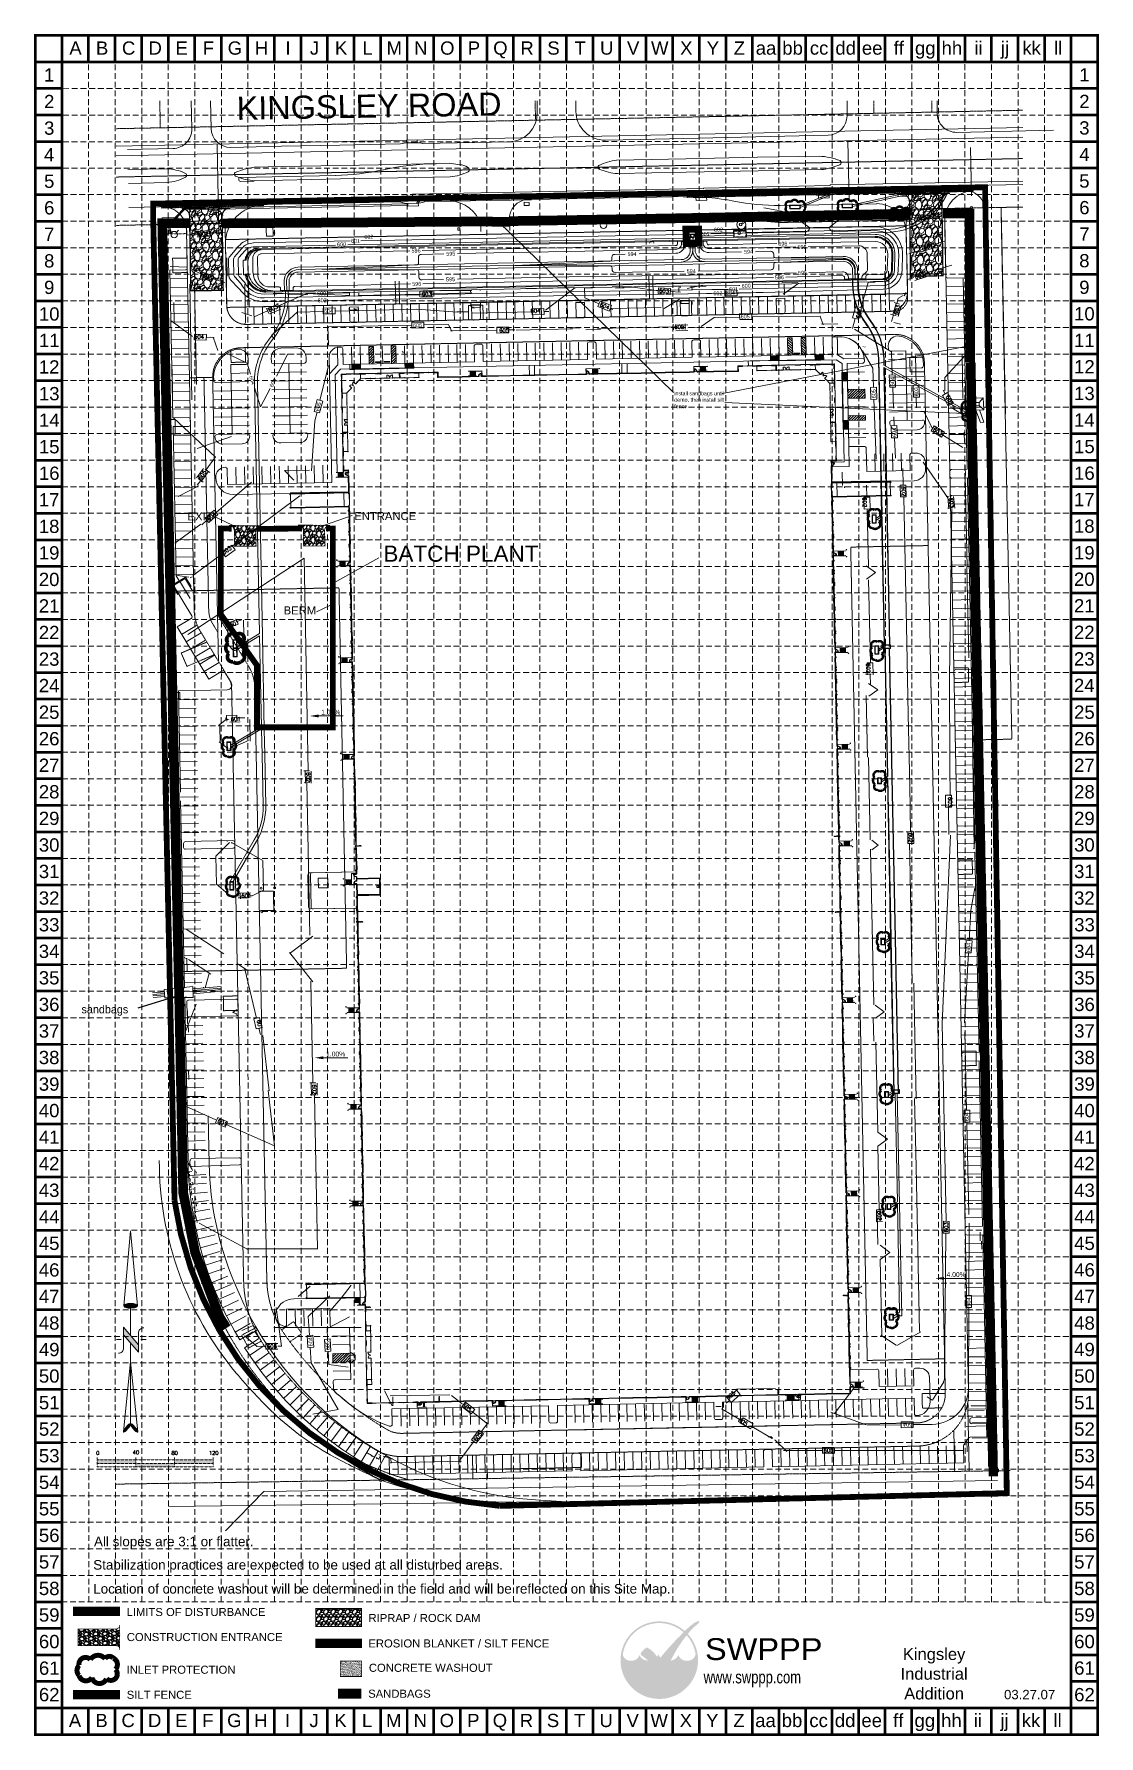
# Model space of a CAD drawing. Extents: x 2140663 to 2528301, y 336313 to 7007653.
# Drawn here: x 2527200 to 2528301, y 7005893 to 7007653 of the extents above; entities outside this region: 35.
import ezdxf
from ezdxf.enums import TextEntityAlignment as Align

# ---------------------------------------------------------------- set-up
doc = ezdxf.new("R2010")
doc.units = 0
doc.header["$MEASUREMENT"] = 0
for name, pattern in [('ACAD_ISO02W100', [15, 12, -3]), ('HIDDEN', [0.375, 0.25, -0.125]), ('PHANTOM2', [1.25, 0.625, -0.125, 0.125, -0.125, 0.125, -0.125]), ('xdrc002ar$0$HIDDEN2', [0.1875, 0.125, -0.0625]), ('xdrc002ar$0$xdrc002WS$0$DASHED', [0.75, 0.5, -0.25]), ('xdrc002ar$0$XR3$0$HIDDEN2', [0.1875, 0.125, -0.0625]), ('xdrc002pt$0$CL', [0.7, 0.5, -0.05, 0.1, -0.05]), ('xdrc002pt$0$DASHED2', [0.375, 0.25, -0.125]), ('xdrc002pt$0$HIDDEN2', [0.1875, 0.125, -0.0625]), ('xdrc002pt$0$PHANTOM2', [1.25, 0.625, -0.125, 0.125, -0.125, 0.125, -0.125]), ('xdrc002STM$0$HIDDEN', [0.375, 0.25, -0.125])]:
    doc.linetypes.add(name, pattern=pattern)
for name, color, linetype in [('1 PROPOSED CONTOURS', 43, 'Continuous'), ('1 SILT FENCE', 200, 'Continuous'), ('BASE', 7, 'Continuous'), ('BATCH PLANT', 13, 'HIDDEN'), ('C-DIMS', 2, 'Continuous'), ('C-FLOW-ARRW', 2, 'Continuous'), ('C-PVNG-STREET M', 4, 'Continuous'), ('C-STRM-LABL-N', 6, 'Continuous'), ('CONSTRUCTION ENTRANCE', 254, 'HIDDEN'), ('GRID', 254, 'HIDDEN'), ('LEGEND', 7, 'Continuous'), ('LIMITS OF DISTURBANCE', 1, 'HIDDEN'), ('LOGO', 7, 'Continuous'), ('NARROW', 7, 'Continuous'), ('SANDBAGS', 250, 'HIDDEN'), ('xdrc002ar$0$A-EQPM-PL', 1, 'Continuous'), ('xdrc002ar$0$BASE1$0$ADO', 8, 'Continuous'), ('xdrc002ar$0$BASE1$0$AFL', 1, 'Continuous'), ('xdrc002ar$0$BASE1$0$AFLHR', 7, 'Continuous'), ('xdrc002ar$0$BASE1$0$AFLST', 1, 'Continuous'), ('xdrc002ar$0$BASE1$0$awa', 7, 'Continuous'), ('xdrc002ar$0$BASE1$0$awaWING', 1, 'xdrc002ar$0$HIDDEN2'), ('xdrc002ar$0$C-DIMS', 2, 'Continuous'), ('xdrc002ar$0$C-FLOW-ARRW', 2, 'Continuous'), ('xdrc002ar$0$c-pipe-bollrds', 4, 'Continuous'), ('xdrc002ar$0$C-PVMT-SAWCUT-N', 2, 'Continuous'), ('xdrc002ar$0$C-PVMT-SAWCUT-PATT-N', 7, 'Continuous'), ('xdrc002ar$0$C-PVNG-STREET M', 4, 'Continuous'), ('xdrc002ar$0$C-STRM-LABL-N', 7, 'Continuous'), ('xdrc002ar$0$CURB PAD', 7, 'Continuous'), ('xdrc002ar$0$l-walk-n', 11, 'Continuous'), ('xdrc002ar$0$RAMP', 7, 'Continuous'), ('xdrc002ar$0$SCREEN-DUMPSTER', 7, 'Continuous'), ('xdrc002ar$0$WALL-NEW', 1, 'Continuous'), ('xdrc002ar$0$WINDOWS', 8, 'Continuous'), ('xdrc002ar$0$xdrc002ar$0$C-PKNG-FACE-N', 1, 'Continuous'), ('xdrc002ar$0$xdrc002ar$0$C-PKNG-STRP-N', 6, 'Continuous'), ('xdrc002ar$0$xdrc002ar$0$l-pkng-hdcp', 7, 'Continuous'), ('xdrc002ar$0$xdrc002ar$0$l-walk-ej-n', 14, 'Continuous'), ('xdrc002ar$0$xdrc002ar$0$l-walk-n', 2, 'Continuous'), ('xdrc002ar$0$xdrc002pav$0$C-DIMS', 2, 'Continuous'), ('xdrc002ar$0$xdrc002pav$0$C-FLOW-ARRW', 2, 'Continuous'), ('xdrc002ar$0$xdrc002pav$0$C-PVNG-STREET M', 4, 'Continuous'), ('xdrc002ar$0$xdrc002pav$0$C-STRM-LABL-N', 7, 'Continuous'), ('xdrc002ar$0$xdrc002WS$0$C-DIMS', 2, 'Continuous'), ('xdrc002ar$0$xdrc002WS$0$C-FLOW-ARRW', 2, 'Continuous'), ('xdrc002ar$0$xdrc002WS$0$C-PVNG-STREET M', 4, 'Continuous'), ('xdrc002ar$0$xdrc002WS$0$C-SSWR-SERV-N', 7, 'xdrc002ar$0$xdrc002WS$0$DASHED'), ('xdrc002ar$0$xdrc002WS$0$C-STRM-LABL-N', 7, 'Continuous'), ('xdrc002ar$0$xdrc002WS$0$C-WATR-FDC-N-D1', 2, 'Continuous'), ('xdrc002ar$0$XR3$0$A-EQPM-PL', 1, 'Continuous'), ('xdrc002ar$0$XR3$0$BASE1$0$ADO', 3, 'Continuous'), ('xdrc002ar$0$XR3$0$BASE1$0$AFL', 1, 'Continuous'), ('xdrc002ar$0$XR3$0$BASE1$0$AFLHR', 2, 'Continuous'), ('xdrc002ar$0$XR3$0$BASE1$0$AFLST', 2, 'Continuous'), ('xdrc002ar$0$XR3$0$BASE1$0$awa', 4, 'Continuous'), ('xdrc002ar$0$XR3$0$RAMP', 7, 'Continuous'), ('xdrc002ar$0$XR3$0$WALL-NEW', 1, 'Continuous'), ('xdrc002ar$0$XR3$0$WINDOWS', 2, 'Continuous'), ('xdrc002bs$0$C-STRM-DEMO-E', 6, 'Continuous'), ('xdrc002bs$0$C-STRM-PIPE-E', 5, 'Continuous'), ('xdrc002bs$0$C-WATR-PIPE-E', 12, 'Continuous'), ('xdrc002bs$0$v-comm-exst', 2, 'Continuous'), ('xdrc002bs$0$v-pave-exst', 6, 'Continuous'), ('xdrc002bs$0$v-rail-road-exist-demo', 14, 'xdrc002bs$0$TRACKS'), ('xdrc002bs$0$v-rail-road-exst', 14, 'xdrc002bs$0$TRACKS'), ('xdrc002GR$0$C-DETN-PONDSRF-FLT', 7, 'Continuous'), ('xdrc002GR$0$c-pond-cont-n', 5, 'Continuous'), ('xdrc002pt$0$V-ADJC-LINE-E', 2, 'xdrc002pt$0$PHANTOM2'), ('xdrc002pt$0$V-ESMT-ACCS-N', 2, 'xdrc002pt$0$HIDDEN2'), ('xdrc002pt$0$V-ESMT-LS BUFFER-N', 2, 'xdrc002pt$0$DASHED2'), ('xdrc002pt$0$V-ESMT-STRM-N', 2, 'xdrc002pt$0$HIDDEN2'), ('xdrc002pt$0$V-ESMT-WATR-N', 2, 'xdrc002pt$0$HIDDEN2'), ('xdrc002pt$0$v-prop-corn', 2, 'Continuous'), ('xdrc002pt$0$V-PROP-ESMT-E', 6, 'xdrc002pt$0$HIDDEN2'), ('xdrc002pt$0$V-PROP-ESMT-N', 1, 'xdrc002pt$0$HIDDEN2'), ('xdrc002pt$0$v-prop-line', 3, 'PHANTOM2'), ('xdrc002pt$0$v-road-iden', 1, 'Continuous'), ('xdrc002pt$0$V-RWAY-CNTR-E', 2, 'xdrc002pt$0$CL'), ('xdrc002STM$0$AUDIT_D_050921104859-11', 5, 'Continuous'), ('xdrc002STM$0$AUDIT_D_050921104859-12', 6, 'Continuous'), ('xdrc002STM$0$AUDIT_D_050921104859-13', 2, 'Continuous'), ('xdrc002STM$0$AUDIT_D_050921104859-14', 2, 'Continuous'), ('xdrc002STM$0$AUDIT_D_050921104859-18', 4, 'Continuous'), ('xdrc002STM$0$C-STRM-HDWL-N', 4, 'Continuous'), ('xdrc002STM$0$C-STRM-INLET-N', 5, 'Continuous'), ('xdrc002STM$0$C-STRM-PIPE-N', 5, 'Continuous'), ('xdrc002STM$0$C-STRM-TRTMNT-N', 5, 'Continuous')]:
    doc.layers.add(name, color=color, linetype=linetype)
doc.layers.add('xdrc002ar$0$xdrc002pav$0$C-WORK-N', color=23, linetype='Continuous', plot=False)
doc.layers.add('xdrc002bs$0$v-strm-exst', color=2, linetype='Continuous', lineweight=0)
doc.layers.add('xdrc002bs$0$v-watr-exst', color=6, linetype='Continuous', lineweight=0)
doc.styles.add('L100', font='simplex', dxfattribs={"height": 6})
doc.styles.add('L120', font='simplex', dxfattribs={"height": 7.2})
doc.styles.add("L200'", font='ARIAL.TTF', dxfattribs={"height": 0.001969})
doc.styles.add('LOGO', font='', dxfattribs={"height": 0.15})
doc.styles.add('LOGO1', font='Rockeb.TTF', dxfattribs={"height": 25})
doc.styles.get("Standard").update_dxf_attribs({"font": 'ARIAL.TTF'})
doc.styles.add('xdrc002ar$0$L100', font='simplex', dxfattribs={"height": 6})
doc.styles.add('xdrc002ar$0$xdrc002pav$0$L100', font='simplex', dxfattribs={"height": 6})
doc.styles.add('xdrc002ar$0$xdrc002WS$0$L100', font='simplex', dxfattribs={"height": 5})
doc.styles.add('xdrc002STM$0$L100', font='simplex', dxfattribs={"height": 5})
doc.styles.get('LOGO').set_extended_font_data('Rockwell')
doc.linetypes.add('xdrc002bs$0$TRACKS', pattern='A,0.15,[130,ltypeshp.shx,S=0.25,R=0,X=0,Y=0],0.15', length=0.3)
pattern_1 = [(45, (0, -12.4794), (-1.32582521472, 1.32582521472), [])]

msp = doc.modelspace()

# ---------------------------------------------------------------- texts
at = {"layer": '1 PROPOSED CONTOURS', "color": 43, "lineweight": 0}
for s, rotation, p in [('604', 0.6912, (2527915.5, 7007383.6, 604)), ('604', 0.6912, (2527499.9, 7007364.9, 604)), ('605', 0.6912, (2527930.8, 7007359.2, -1)), ('605', 0.6912, (2527591.9, 7007350.3, 604)), ('604', 287.1045, (2527422.5, 7007299.3, 604)), ('604', 62.8445, (2527446.8, 7007287.6, 604)), ('604', 92.011, (2528089.8, 7007289.3, 604)), ('605', 74.8196, (2527494.7, 7007263, 604)), ('605', 91.8782, (2528070.4, 7007276.8, 605)), ('603', 92.011, (2528114.4, 7007278.9, 604)), ('604', 92.011, (2528091.7, 7007236.9, 604)), ('604', 87.0351, (2528168.3, 7006704.1, 604)), ('604', 89.5556, (2528166.6, 7006529.1, 604)), ('604', 89.5556, (2528168.4, 7006337.5, 604)), ('604', 93.781, (2527488.2, 7006296.4)), ('605', 93.781, (2527506, 7006292.4)), ('604', 180.6478, (2528108, 7006217.2, 604))]:
    msp.add_text(s, height=4, rotation=rotation, dxfattribs=at).set_placement(p)
for s, p in [('1.00%%%', (2527497, 7006949.6)), ('1.00%%%', (2527502, 7006596.1)), ('4.00%%%', (2528143.6, 7006368))]:
    msp.add_text(s, height=5, dxfattribs=at).set_placement(p)
at = {"layer": '1 PROPOSED CONTOURS', "color": 43, "lineweight": 0, "char_height": 4, "attachment_point": 1}
for s, insert, width, rotation in [('\\Fsimplex.shx;\\W1.0000000000;\\T1.0000000000;\\o\\l601', (2528123.1, 7007467.4, 601), 14.286, 7.5576), ('\\Fsimplex.shx;\\W1.0000000000;\\T1.0000000000;\\o\\l602', (2527370.3, 7007448.3, 602), 15.048, 4.4467), ('\\Fsimplex.shx;\\W1.0000000000;\\T1.0000000000;\\o\\l602', (2528119.1, 7007433.9, 602), 15.048, 18.7677), ('\\Fsimplex.shx;\\W1.0000000000;\\T1.0000000000;\\o\\l603', (2527374.8, 7007405.9, 603), 15.048, 341.6434), ('\\Fsimplex.shx;\\W1.0000000000;\\T1.0000000000;\\o\\l603', (2527601, 7007386.3, 603), 15.048, 1.2064), ('\\Fsimplex.shx;\\W1.0000000000;\\T1.0000000000;\\o\\l603', (2527846.5, 7007390, 603), 15.048, 356.014), ('\\Fsimplex.shx;\\W1.0000000000;\\T1.0000000000;\\o\\l603', (2527441.6, 7007369.5, 603), 15.048, 23.8451), ('\\Fsimplex.shx;\\W1.0000000000;\\T1.0000000000;\\o\\l604', (2527713.4, 7007369.1, 604), 15.048, 1.2438), ('\\Fsimplex.shx;\\W1.0000000000;\\T1.0000000000;\\o\\l604', (2527786.1, 7007375.9, 604), 15.048, 337.4692), ('\\Fsimplex.shx;\\W1.0000000000;\\T1.0000000000;\\o\\l604', (2528049.9, 7007359.9, 604), 15.048, 73.6824), ('\\Fsimplex.shx;\\W1.0000000000;\\T1.0000000000;\\o\\l603', (2528089.1, 7007363.7, 603), 15.048, 73.4923), ('\\Fsimplex.shx;\\W1.0000000000;\\T1.0000000000;\\o\\l604', (2527365.7, 7007342.5, 604), 15.048, 358.0661), ('\\Fsimplex.shx;\\W1.0000000000;\\T1.0000000000;\\o\\l605', (2527681, 7007348.7, 605), 15.048, 0.9433), ('\\Fsimplex.shx;\\W1.0000000000;\\T1.0000000000;\\o\\l602', (2528146.1, 7007280.5, 602), 15.048, 298.333), ('\\Fsimplex.shx;\\W1.0000000000;\\T1.0000000000;\\o\\l603', (2528131.1, 7007246.8, 603), 15.048, 328.5259), ('\\Fsimplex.shx;\\W1.0000000000;\\T1.0000000000;\\o\\l605', (2527369.4, 7007194.5, 605), 15.048, 53.8062), ('\\Fsimplex.shx;\\W1.0000000000;\\T1.0000000000;\\o\\l602', (2528060.8, 7007174.4, 602), 15.048, 271.2438), ('\\Fsimplex.shx;\\W1.0000000000;\\T1.0000000000;\\o\\l603', (2528149.9, 7007174.1, 603), 15.048, 276.0297), ('\\Fsimplex.shx;\\W1.0000000000;\\T1.0000000000;\\o\\l604', (2527378.3, 7007152.7, 604), 15.048, 40.625), ('\\Fsimplex.shx;\\W1.0000000000;\\T1.0000000000;\\o\\l603', (2527394.1, 7007118, 603), 15.048, 36.7338), ('\\Fsimplex.shx;\\W1.0000000000;\\T1.0000000000;\\o\\l601', (2527401.6, 7007043.7, 601), 14.286, 20.8903), ('\\Fsimplex.shx;\\W1.0000000000;\\T1.0000000000;\\o\\l602', (2528064.6, 7007002.8, 602), 15.048, 271.1024), ('\\Fsimplex.shx;\\W1.0000000000;\\T1.0000000000;\\o\\l601', (2527403.4, 7006946.8, 601), 14.286, 1.888), ('\\Fsimplex.shx;\\W1.0000000000;\\T1.0000000000;\\o\\l603', (2528149.3, 7006864.5, 603), 15.048, 270.4094), ('\\Fsimplex.shx;\\W1.0000000000;\\T1.0000000000;\\o\\l602', (2528108.5, 7006827.5, 602), 15.048, 271.163), ('\\Fsimplex.shx;\\W1.0000000000;\\T1.0000000000;\\o\\l601', (2527414.4, 7006764.1, 601), 14.286, 0.614), ('\\Fsimplex.shx;\\W1.0000000000;\\T1.0000000000;\\o\\l602', (2527491.8, 7006567.2, 602), 15.048, 271.163), ('\\Fsimplex.shx;\\W1.0000000000;\\T1.0000000000;\\o\\l601', (2527390.9, 7006531.6, 601), 14.286, 335.983), ('\\Fsimplex.shx;\\W1.0000000000;\\T1.0000000000;\\o\\l602', (2528076.1, 7006436.6, 602), 15.048, 271.1631), ('\\Fsimplex.shx;\\W1.0000000000;\\T1.0000000000;\\o\\l603', (2528141.2, 7006414.3, 603), 15.048, 89.6477), ('\\Fsimplex.shx;\\W1.0000000000;\\T1.0000000000;\\o\\l603', (2527440.9, 7006298.3, 603), 15.048, 0.4185), ('\\Fsimplex.shx;\\W1.0000000000;\\T1.0000000000;\\o\\l605', (2527654.2, 7006199.8, 605), 15.048, 53.1459), ('\\Fsimplex.shx;\\W1.0000000000;\\T1.0000000000;\\o\\l605', (2528016.4, 7006190.7, 605), 15.048, 359.9411)]:
    msp.add_mtext(s, dxfattribs=dict(at, insert=insert, width=width, rotation=rotation))
at = {"layer": '1 PROPOSED CONTOURS', "color": 43, "linetype": 'Continuous', "lineweight": 0, "char_height": 4, "attachment_point": 1}
for s, insert, width, rotation in [('\\Fsimplex.shx;\\W1.0000000000;\\T1.0000000000;\\o\\l603', (2528110.3, 7007403.7, 603), 15.048, 16.9831), ('\\Fsimplex.shx;\\W1.0000000000;\\T1.0000000000;\\o\\l605', (2527862, 7007352.5, 605), 15.048, 1.109), ('\\Fsimplex.shx;\\W1.0000000000;\\T1.0000000000;\\o\\l602', (2528101.2, 7007185.8, 602), 15.048, 271.1631), ('\\Fsimplex.shx;\\W1.0000000000;\\T1.0000000000;\\o\\l602', (2527485.5, 7006890.1, 602), 15.048, 271.0758), ('\\Fsimplex.shx;\\W1.0000000000;\\T1.0000000000;\\o\\l601', (2527434.2, 7006634.4, 601), 14.286, 283.346), ('\\Fsimplex.shx;\\W1.0000000000;\\T1.0000000000;\\o\\l605', (2527644.8, 7006237.9, 605), 15.048, 321.5012), ('\\Fsimplex.shx;\\W1.0000000000;\\T1.0000000000;\\o\\l605', (2527915.3, 7006243.8, 605), 15.048, 41.4552), ('\\Fsimplex.shx;\\W1.0000000000;\\T1.0000000000;\\o\\l605', (2527929.6, 7006222.3, 605), 15.048, 329.7101)]:
    msp.add_mtext(s, dxfattribs=dict(at, insert=insert, width=width, rotation=rotation))
at = {"layer": '1 PROPOSED CONTOURS', "color": 7, "insert": (2528130.7, 7005984.2), "char_height": 12.247, "width": 132.034, "attachment_point": 2}
msp.add_mtext('Kingsley Industrial Addition', dxfattribs=at)
at = {"layer": 'BASE'}
for s, height, p in [('A', 13.7, (2527243, 7007638.9)), ('B', 13.7, (2527270.5, 7007638.9)), ('C', 13.7, (2527297.9, 7007638.9)), ('D', 13.7, (2527325.4, 7007638.9)), ('E', 13.7, (2527352.8, 7007638.9)), ('F', 13.7, (2527380.3, 7007638.9)), ('G', 13.7, (2527407.8, 7007638.9)), ('H', 13.7, (2527435.2, 7007638.9)), ('I', 13.7, (2527462.7, 7007638.9)), ('J', 13.7, (2527490.1, 7007638.9)), ('K', 13.7, (2527517.6, 7007638.9)), ('L', 13.7, (2527545, 7007638.9)), ('M', 13.7, (2527572.5, 7007638.9)), ('N', 13.7, (2527600, 7007638.9)), ('O', 13.7, (2527627.4, 7007638.9)), ('P', 13.7, (2527654.9, 7007638.9)), ('Q', 13.7, (2527682.3, 7007638.9)), ('R', 13.7, (2527709.8, 7007638.9)), ('S', 13.7, (2527737.2, 7007638.9)), ('T', 13.7, (2527764.7, 7007638.9)), ('U', 13.7, (2527792.2, 7007638.9)), ('V', 13.7, (2527819.6, 7007638.9)), ('W', 13.7, (2527847.1, 7007638.9)), ('X', 13.7, (2527874.5, 7007638.9)), ('Y', 13.7, (2527902, 7007638.9)), ('Z', 13.7, (2527929.4, 7007638.9)), ('aa', 13.73, (2527956.9, 7007638.9)), ('bb', 13.73, (2527984.4, 7007638.9)), ('cc', 13.73, (2528011.8, 7007638.9)), ('dd', 13.73, (2528039.3, 7007638.9)), ('ee', 13.73, (2528066.7, 7007638.9)), ('ff', 13.73, (2528094.2, 7007638.9)), ('gg', 13.73, (2528121.6, 7007638.9)), ('hh', 13.73, (2528149.1, 7007638.9)), ('ii', 13.73, (2528176.6, 7007638.9)), ('jj', 13.73, (2528204, 7007638.9)), ('kk', 13.73, (2528231.5, 7007638.9)), ('ll', 13.73, (2528258.9, 7007638.9)), ('1', 13.7, (2527215.7, 7007611.1)), ('1', 13.7, (2527215.8, 7007611)), ('1', 13.7, (2528286.1, 7007611.2)), ('2', 13.7, (2527215.8, 7007583.6)), ('2', 13.7, (2528286.1, 7007583.7)), ('3', 13.7, (2527215.8, 7007556.1)), ('3', 13.7, (2528286.1, 7007556.3)), ('4', 13.7, (2527215.8, 7007528.7)), ('4', 13.7, (2528286.1, 7007528.8)), ('5', 13.7, (2527215.8, 7007501.2)), ('5', 13.7, (2528286.1, 7007501.4)), ('6', 13.7, (2527215.8, 7007473.7)), ('6', 13.7, (2528286.1, 7007473.9)), ('7', 13.7, (2527215.8, 7007446.3)), ('7', 13.7, (2528286.1, 7007446.5)), ('8', 13.7, (2527215.8, 7007418.8)), ('8', 13.7, (2528286.1, 7007419)), ('9', 13.7, (2527215.8, 7007391.4)), ('9', 13.7, (2528286.1, 7007391.5)), ('10', 13.73, (2527215.8, 7007363.9)), ('10', 13.73, (2528286.1, 7007364.1)), ('11', 13.73, (2527215.8, 7007336.5)), ('11', 13.73, (2528286.1, 7007336.6)), ('12', 13.73, (2527215.7, 7007309.1)), ('12', 13.73, (2528286.1, 7007309.3)), ('13', 13.73, (2527215.8, 7007281.5)), ('13', 13.73, (2528286.1, 7007281.7)), ('14', 13.73, (2527215.8, 7007254.1)), ('14', 13.73, (2528286.1, 7007254.2)), ('15', 13.73, (2527215.8, 7007226.6)), ('15', 13.73, (2528286.1, 7007226.8)), ('16', 13.73, (2527215.8, 7007199.2)), ('16', 13.73, (2528286.1, 7007199.3)), ('17', 13.73, (2527215.7, 7007171.8)), ('17', 13.73, (2528286, 7007172)), ('18', 13.73, (2527215.7, 7007144.3)), ('18', 13.73, (2528286, 7007144.5)), ('19', 13.73, (2527215.7, 7007116.9)), ('19', 13.73, (2528286, 7007117)), ('20', 13.73, (2527215.7, 7007089.4)), ('20', 13.73, (2528286, 7007089.6)), ('21', 13.73, (2527215.7, 7007062)), ('21', 13.73, (2528286, 7007062.1)), ('22', 13.73, (2527215.7, 7007034.5)), ('22', 13.73, (2528286, 7007034.7)), ('23', 13.73, (2527215.7, 7007007)), ('23', 13.73, (2528286, 7007007.2)), ('24', 13.73, (2527215.7, 7006979.6)), ('24', 13.73, (2528286, 7006979.7)), ('25', 13.73, (2527215.7, 7006952.1)), ('25', 13.73, (2528286.1, 7006952.1)), ('26', 13.73, (2527215.7, 7006924.7)), ('26', 13.73, (2528286.1, 7006924.7)), ('27', 13.73, (2527215.7, 7006897.2)), ('27', 13.73, (2528286.1, 7006897.2)), ('28', 13.73, (2527215.7, 7006869.8)), ('28', 13.73, (2528286.1, 7006869.8)), ('29', 13.73, (2527215.7, 7006842.3)), ('29', 13.73, (2528286.1, 7006842.3)), ('30', 13.73, (2527215.7, 7006814.8)), ('30', 13.73, (2528286.1, 7006814.9)), ('31', 13.73, (2527215.7, 7006787.4)), ('31', 13.73, (2528286.1, 7006787.4)), ('32', 13.73, (2527215.7, 7006759.9)), ('32', 13.73, (2528286.1, 7006759.9)), ('33', 13.73, (2527215.7, 7006732.3)), ('33', 13.73, (2528286.2, 7006732.3)), ('34', 13.73, (2527215.7, 7006704.8)), ('34', 13.73, (2528286.2, 7006704.8)), ('35', 13.73, (2527215.7, 7006677.4)), ('35', 13.73, (2528286.2, 7006677.4)), ('36', 13.73, (2527215.7, 7006649.9)), ('36', 13.73, (2528286.2, 7006649.9)), ('37', 13.73, (2527215.7, 7006622.4)), ('37', 13.73, (2528286.2, 7006622.5)), ('38', 13.73, (2527215.7, 7006595)), ('38', 13.73, (2528286.2, 7006595)), ('39', 13.73, (2527215.7, 7006567.5)), ('39', 13.73, (2528286.2, 7006567.6)), ('40', 13.73, (2527215.7, 7006540.1)), ('40', 13.73, (2528286.2, 7006540.1)), ('41', 13.73, (2527215.7, 7006512.6)), ('41', 13.73, (2528286.2, 7006512.6)), ('42', 13.73, (2527215.7, 7006485.3)), ('42', 13.73, (2528286.1, 7006485.3)), ('43', 13.73, (2527215.7, 7006457.7)), ('43', 13.73, (2528286.2, 7006457.7)), ('44', 13.73, (2527215.7, 7006430.2)), ('44', 13.73, (2528286.2, 7006430.3)), ('45', 13.73, (2527215.7, 7006402.8)), ('45', 13.73, (2528286.2, 7006402.8)), ('46', 13.73, (2527215.7, 7006375.3)), ('46', 13.73, (2528286.2, 7006375.4)), ('47', 13.73, (2527215.7, 7006347.9)), ('47', 13.73, (2528286.2, 7006347.9)), ('48', 13.73, (2527215.7, 7006320.4)), ('48', 13.73, (2528286.2, 7006320.4)), ('49', 13.73, (2527215.8, 7006293)), ('49', 13.73, (2528286.2, 7006293.1)), ('50', 13.73, (2527215.8, 7006265.6)), ('50', 13.73, (2528286.2, 7006265.6)), ('51', 13.73, (2527215.8, 7006238.1)), ('51', 13.73, (2528286.2, 7006238.1)), ('52', 13.73, (2527215.8, 7006210.7)), ('52', 13.73, (2528286.2, 7006210.7)), ('53', 13.73, (2527215.8, 7006183.2)), ('53', 13.73, (2528286.2, 7006183.2)), ('54', 13.73, (2527215.8, 7006155.7)), ('54', 13.73, (2528286.2, 7006155.8)), ('55', 13.73, (2527215.8, 7006128.3)), ('55', 13.73, (2528286.2, 7006128.3)), ('56', 13.73, (2527215.8, 7006100.8)), ('56', 13.73, (2528286.2, 7006100.9)), ('57', 13.73, (2527215.8, 7006073.4)), ('57', 13.73, (2528286.2, 7006073.4)), ('58', 13.73, (2527215.8, 7006045.9)), ('58', 13.73, (2528286.2, 7006045.9)), ('59', 13.73, (2527215.8, 7006018.5)), ('59', 13.73, (2528286.2, 7006018.5)), ('60', 13.73, (2527215.8, 7005991)), ('60', 13.73, (2528286.2, 7005991)), ('61', 13.73, (2527215.8, 7005963.5)), ('61', 13.73, (2528286.2, 7005963.6)), ('62', 13.73, (2527215.8, 7005936.1)), ('62', 13.73, (2528286.2, 7005936.1)), ('A', 13.7, (2527242.5, 7005909.4)), ('B', 13.7, (2527269.9, 7005909.4)), ('C', 13.7, (2527297.4, 7005909.4)), ('D', 13.7, (2527324.8, 7005909.4)), ('E', 13.7, (2527352.3, 7005909.4)), ('F', 13.7, (2527379.8, 7005909.4)), ('G', 13.7, (2527407.2, 7005909.4)), ('H', 13.7, (2527434.7, 7005909.4)), ('I', 13.7, (2527462.1, 7005909.4)), ('J', 13.7, (2527489.6, 7005909.4)), ('K', 13.7, (2527517, 7005909.4)), ('L', 13.7, (2527544.5, 7005909.4)), ('M', 13.7, (2527572, 7005909.4)), ('N', 13.7, (2527599.4, 7005909.4)), ('O', 13.7, (2527626.9, 7005909.4)), ('P', 13.7, (2527654.3, 7005909.4)), ('Q', 13.7, (2527681.8, 7005909.4)), ('R', 13.7, (2527709.2, 7005909.4)), ('S', 13.7, (2527736.7, 7005909.4)), ('T', 13.7, (2527764.2, 7005909.4)), ('U', 13.7, (2527791.6, 7005909.4)), ('V', 13.7, (2527819.1, 7005909.4)), ('W', 13.7, (2527846.5, 7005909.4)), ('X', 13.7, (2527874, 7005909.4)), ('Y', 13.7, (2527901.4, 7005909.4)), ('Z', 13.7, (2527928.9, 7005909.4)), ('bb', 13.73, (2527983.8, 7005909.4)), ('dd', 13.73, (2528038.7, 7005909.4)), ('ff', 13.73, (2528093.7, 7005909.4)), ('hh', 13.73, (2528148.6, 7005909.4)), ('ii', 13.73, (2528176, 7005909.4)), ('jj', 13.73, (2528203.5, 7005909.4)), ('kk', 13.73, (2528230.9, 7005909.4)), ('ll', 13.73, (2528258.4, 7005909.4)), ('aa', 13.73, (2527956.4, 7005909.4)), ('cc', 13.73, (2528011.3, 7005909.4)), ('ee', 13.73, (2528066.2, 7005909.4)), ('gg', 13.73, (2528121.1, 7005909.4))]:
    msp.add_text(s, height=height, dxfattribs=at).set_placement(p, align=Align.MIDDLE_CENTER)
at = {"layer": 'BASE', "color": 7, "style": "L200'"}
for s, p in [('All slopes are 3:1 or flatter.', (2527262.1, 7006089.5)), ('Stabilization practices are expected to be used at all disturbed areas.', (2527261.3, 7006065.4)), ('Location of concrete washout will be determined in the field and will be reflected on this Site Map.', (2527261.3, 7006040.6))]:
    msp.add_text(s, height=9.934, dxfattribs=at).set_placement(p)
at = {"layer": 'BASE'}
msp.add_text('03.27.07', height=9.73, dxfattribs=at).set_placement((2528229.5, 7005931.3), align=Align.CENTER)
at = {"layer": 'BATCH PLANT', "color": 17, "linetype": 'Continuous', "char_height": 8.335, "width": 36.458, "attachment_point": 1, "style": 'LOGO'}
for s, insert in [('{\\fArial|b0|i0|c0|p34;\\C0;EXIT}', (2527358.8, 7007158.7)), ('{\\fArial|b0|i0|c0|p34;\\C0;ENTRANCE}', (2527531.2, 7007159.1))]:
    msp.add_mtext(s, dxfattribs=dict(at, insert=insert))
at = {"layer": 'C-DIMS', "char_height": 4, "style": 'L100'}
for insert, attachment_point in [((2142237, 337045.5), 9), ((2142244.2, 337049.5), 1), ((2142225.2, 336347.9), 9), ((2142232.4, 336351.9), 1)]:
    msp.add_mtext('\\A1;', dxfattribs=dict(at, insert=insert, attachment_point=attachment_point))
at = {"layer": 'C-FLOW-ARRW', "insert": (2140663.2, 336815.6), "char_height": 4, "attachment_point": 1, "style": 'L100'}
msp.add_mtext('\\A1;', dxfattribs=at)
at = {"layer": 'C-PVNG-STREET M', "insert": (2142136, 336313.5), "char_height": 4, "attachment_point": 9, "style": 'L100'}
msp.add_mtext('\\A1;', dxfattribs=at)
at = {"layer": 'C-STRM-LABL-N', "insert": (2142035.1, 337051.9), "char_height": 4, "attachment_point": 9, "style": 'L100'}
msp.add_mtext('\\A1;', dxfattribs=at)
at = {"layer": 'LEGEND', "style": "L200'"}
for s, height, p in [('BATCH PLANT', 16.669, (2527561.3, 7007107.7)), ('BERM', 8.33, (2527458.2, 7007053.2)), ('LIMITS OF DISTURBANCE', 8.335, (2527295.8, 7006017.4)), ('RIPRAP / ROCK DAM', 8.335, (2527545.9, 7006011.2)), ('CONSTRUCTION ENTRANCE', 8.335, (2527296, 7005991.5)), ('EROSION BLANKET / SILT FENCE', 8.335, (2527545.8, 7005984.9)), ('INLET PROTECTION', 8.335, (2527295.8, 7005957.7)), ('CONCRETE WASHOUT', 8.335, (2527546.3, 7005959.7)), ('SILT FENCE', 8.33, (2527296, 7005931.8))]:
    msp.add_text(s, height=height, dxfattribs=at).set_placement(p)
at = {"layer": 'SANDBAGS', "style": "L200'"}
msp.add_text('SANDBAGS', height=8.33, dxfattribs=at).set_placement((2527545.6, 7005932.9))
at = {"layer": 'SANDBAGS', "color": 7, "linetype": 'Continuous', "lineweight": 0, "attachment_point": 1, "style": 'LOGO'}
for s, insert, char_height, width in [('{\\H0.4799x;install sandbags until demo, then install silt fence}', (2527862, 7007283.8), 8.335, 59.825), ('sandbags', (2527249.2, 7006649), 8.33, 11.902)]:
    msp.add_mtext(s, dxfattribs=dict(at, insert=insert, char_height=char_height, width=width))
at = {"layer": 'xdrc002ar$0$C-DIMS', "char_height": 4, "style": 'xdrc002ar$0$L100'}
for insert, attachment_point in [((2142237, 337045.5), 9), ((2142244.2, 337049.5), 1), ((2142225.2, 336347.9), 9), ((2142232.4, 336351.9), 1)]:
    msp.add_mtext('\\A1;', dxfattribs=dict(at, insert=insert, attachment_point=attachment_point))
at = {"layer": 'xdrc002ar$0$C-FLOW-ARRW', "insert": (2140663.2, 336815.6), "char_height": 4, "attachment_point": 1, "style": 'xdrc002ar$0$L100'}
msp.add_mtext('\\A1;', dxfattribs=at)
at = {"layer": 'xdrc002ar$0$C-PVNG-STREET M', "insert": (2142136, 336313.5), "char_height": 4, "attachment_point": 9, "style": 'xdrc002ar$0$L100'}
msp.add_mtext('\\A1;', dxfattribs=at)
at = {"layer": 'xdrc002ar$0$C-STRM-LABL-N', "insert": (2142035.1, 337051.9), "char_height": 4, "attachment_point": 9, "style": 'xdrc002ar$0$L100'}
msp.add_mtext('\\A1;', dxfattribs=at)
at = {"layer": 'xdrc002ar$0$xdrc002pav$0$C-DIMS', "char_height": 4, "style": 'xdrc002ar$0$xdrc002pav$0$L100'}
for insert, attachment_point in [((2142237, 337045.5), 9), ((2142244.2, 337049.5), 1), ((2142225.2, 336347.9), 9), ((2142232.4, 336351.9), 1)]:
    msp.add_mtext('\\A1;', dxfattribs=dict(at, insert=insert, attachment_point=attachment_point))
at = {"layer": 'xdrc002ar$0$xdrc002pav$0$C-FLOW-ARRW', "insert": (2140663.2, 336815.6), "char_height": 4, "attachment_point": 1, "style": 'xdrc002ar$0$xdrc002pav$0$L100'}
msp.add_mtext('\\A1;', dxfattribs=at)
at = {"layer": 'xdrc002ar$0$xdrc002pav$0$C-PVNG-STREET M', "insert": (2142136, 336313.5), "char_height": 4, "attachment_point": 9, "style": 'xdrc002ar$0$xdrc002pav$0$L100'}
msp.add_mtext('\\A1;', dxfattribs=at)
at = {"layer": 'xdrc002ar$0$xdrc002pav$0$C-STRM-LABL-N', "insert": (2142035.1, 337051.9), "char_height": 4, "attachment_point": 9, "style": 'xdrc002ar$0$xdrc002pav$0$L100'}
msp.add_mtext('\\A1;', dxfattribs=at)
at = {"layer": 'xdrc002ar$0$xdrc002WS$0$C-DIMS', "char_height": 4, "style": 'xdrc002ar$0$xdrc002WS$0$L100'}
for insert, attachment_point in [((2142237.7, 337046.2), 9), ((2142244.9, 337050.2), 1), ((2142226, 336348.6), 9), ((2142233.2, 336352.6), 1)]:
    msp.add_mtext('\\A1;', dxfattribs=dict(at, insert=insert, attachment_point=attachment_point))
at = {"layer": 'xdrc002ar$0$xdrc002WS$0$C-FLOW-ARRW', "insert": (2140664, 336816.3), "char_height": 4, "attachment_point": 1, "style": 'xdrc002ar$0$xdrc002WS$0$L100'}
msp.add_mtext('\\A1;', dxfattribs=at)
at = {"layer": 'xdrc002ar$0$xdrc002WS$0$C-PVNG-STREET M', "insert": (2142136.8, 336314.1), "char_height": 4, "attachment_point": 9, "style": 'xdrc002ar$0$xdrc002WS$0$L100'}
msp.add_mtext('\\A1;', dxfattribs=at)
at = {"layer": 'xdrc002ar$0$xdrc002WS$0$C-STRM-LABL-N', "insert": (2142035.9, 337052.5), "char_height": 4, "attachment_point": 9, "style": 'xdrc002ar$0$xdrc002WS$0$L100'}
msp.add_mtext('\\A1;', dxfattribs=at)
at = {"layer": 'xdrc002GR$0$c-pond-cont-n', "lineweight": 0, "char_height": 4, "attachment_point": 5}
for s, insert, rotation in [('{601}', (2527894, 7007446.6, 601), 1.1329), ('{602}', (2527907.8, 7007451.1, 602), 1.1329), ('{600}', (2527518.1, 7007435.9, 600), 1.1329), ('{601}', (2527532.5, 7007439.5, 601), 1.1329), ('{602}', (2527546.3, 7007443.7, 602), 1.1329), ('{596}', (2527595.1, 7007429.4, 596), 1.1329), ('{600}', (2527879.7, 7007442.4, 600), 1.1329), ('{594}', (2527938.8, 7007428.2, 594), 1.1329), ('{596}', (2527974.3, 7007436.5, 596), 1.1329), ('{595}', (2527994.1, 7007433, 595), 1.1329), ('{595}', (2527631, 7007426.1, 595), 1.1329), ('{594}', (2527818.4, 7007425.8, 594), 1.1329), ('{596}', (2527595.8, 7007395, 596), 1.1329), ('{595}', (2527630.8, 7007399.7, 595), 1.1631), ('{594}', (2527879.6, 7007408.1, 594), 0.8505), ('{600}', (2527936.4, 7007393, 600), 1.1329), ('{596}', (2527970.9, 7007401.8, 596), 1.1329), ('{595}', (2527994.6, 7007406.5, 595), 1.1329), ('{600}', (2527497.5, 7007385.1, 600), 1.1329), ('{602}', (2527498, 7007378, 602), 1.1329), ('{601}', (2527604.4, 7007383.9, 601), 1.1329), ('{602}', (2527907.2, 7007385.2, 602), 1.1329), ('{601}', (2527923.4, 7007389.4, 601), 1.1329)]:
    msp.add_mtext(s, dxfattribs=dict(at, insert=insert, rotation=rotation))
at = {"layer": 'xdrc002pt$0$v-road-iden', "color": 7, "lineweight": 0}
msp.add_text('KINGSLEY ROAD', height=24, rotation=0.9596, dxfattribs=at).set_placement((2527409.8, 7007564.6))
at = {"layer": 'xdrc002STM$0$AUDIT_D_050921104859-11', "insert": (2142136, 336313.5), "char_height": 4, "attachment_point": 9, "style": 'xdrc002STM$0$L100'}
msp.add_mtext('\\A1;', dxfattribs=at)
at = {"layer": 'xdrc002STM$0$AUDIT_D_050921104859-12', "insert": (2142035.1, 337051.9), "char_height": 4, "attachment_point": 9, "style": 'xdrc002STM$0$L100'}
msp.add_mtext('\\A1;', dxfattribs=at)
at = {"layer": 'xdrc002STM$0$AUDIT_D_050921104859-13', "char_height": 4, "style": 'xdrc002STM$0$L100'}
for insert, attachment_point in [((2142237, 337045.5), 9), ((2142244.2, 337049.5), 1), ((2142225.2, 336347.9), 9), ((2142232.4, 336351.9), 1)]:
    msp.add_mtext('\\A1;', dxfattribs=dict(at, insert=insert, attachment_point=attachment_point))
at = {"layer": 'xdrc002STM$0$AUDIT_D_050921104859-14', "insert": (2140663.2, 336815.6), "char_height": 4, "attachment_point": 1, "style": 'xdrc002STM$0$L100'}
msp.add_mtext('\\A1;', dxfattribs=at)

# ---------------------------------------------------------------- blocks, each defined once
blk = doc.blocks.new('xdrc002bs$0$FH2')
at = {"linetype": 'Continuous'}
for p, q in [((-2.3, 2.3), (-4.6, 4.6)), ((2.3, 2.3), (4.6, 4.6))]:
    blk.add_line(p, q, dxfattribs=at)
blk.add_circle((0, 0), 3.28, dxfattribs=at)
blk = doc.blocks.new('xdrc002ar$0$XR3$0$A$C228123AE')
at = {"layer": 'xdrc002ar$0$XR3$0$BASE1$0$ADO', "lineweight": 0}
for points in [[(23, 16), (23, 18), (133, 18), (133, 16)], [(167, 16), (167, 18), (277, 18), (277, 16)]]:
    blk.add_lwpolyline(points, close=True, dxfattribs=at)
at = {"layer": 'xdrc002ar$0$XR3$0$BASE1$0$AFL', "lineweight": 0}
for p, q in [((23, 8), (132, 8)), ((167, 8), (276, 8))]:
    blk.add_line(p, q, dxfattribs=at)
for points in [[(11, 8), (11, 0), (23, 0), (23, 8)], [(132, 8), (132, 0), (144, 0), (144, 8)], [(155, 8), (155, 0), (167, 0), (167, 8)], [(276, 8), (276, 0), (288, 0), (288, 8)]]:
    blk.add_lwpolyline(points, close=True, dxfattribs=at)
at = {"layer": 'xdrc002ar$0$XR3$0$BASE1$0$awa', "lineweight": 0}
for p, q in [((0, 15), (24, 15)), ((0, 15), (0, 9)), ((1, 8), (0, 9)), ((1, 8), (23, 8)), ((24, 9), (23, 8)), ((24, 9), (24, 15)), ((132, 9), (132, 15)), ((132, 15), (168, 15)), ((132, 9), (132, 8)), ((132, 8), (167, 8)), ((167, 8), (168, 9)), ((168, 9), (168, 15)), ((276, 9), (276, 15)), ((276, 15), (299, 15)), ((276, 8), (276, 9)), ((276, 8), (298, 8)), ((299, 9), (298, 8)), ((299, 15), (299, 9))]:
    blk.add_line(p, q, dxfattribs=at)
blk = doc.blocks.new('xdrc002ar$0$XR3$0$A$C03246181')
at = {"layer": 'xdrc002ar$0$XR3$0$BASE1$0$ADO', "lineweight": 0}
blk.add_lwpolyline([(47, 8), (47, 10), (193, 10), (193, 8)], close=True, dxfattribs=at)
at = {"layer": 'xdrc002ar$0$XR3$0$BASE1$0$awa', "lineweight": 0}
for p, q in [((0, 7), (0, 1)), ((48, 7), (0, 7)), ((1, 0), (0, 1)), ((47, 0), (1, 0)), ((47, 0), (48, 1)), ((48, 7), (48, 1)), ((239, 7), (192, 7)), ((192, 7), (192, 1)), ((192, 0), (192, 1)), ((239, 0), (192, 0)), ((239, 7), (239, 1)), ((239, 0), (239, 1))]:
    blk.add_line(p, q, dxfattribs=at)
blk = doc.blocks.new('xdrc002ar$0$XR3$0$BASE1$0$36D')
at = {"layer": 'xdrc002ar$0$XR3$0$BASE1$0$ADO'}
blk.add_lwpolyline([(-1.75, 0), (0, 0), (0, -36), (-1.75, -36)], close=True, dxfattribs=at)
blk.add_arc((0, 0), 36, 180, 270, dxfattribs=at)
blk = doc.blocks.new('xdrc002ar$0$XR3$0$A$C2C35675B')
at = {"layer": 'xdrc002ar$0$XR3$0$BASE1$0$ADO', "lineweight": 0}
for points in [[(60, 171), (60, 166), (58, 166), (58, 171)], [(98, 171), (98, 166), (96, 166), (96, 171)], [(167, 173), (167, 174), (277, 174), (277, 173)]]:
    blk.add_lwpolyline(points, close=True, dxfattribs=at)
at = {"layer": 'xdrc002ar$0$XR3$0$BASE1$0$AFL', "lineweight": 0}
blk.add_line((167, 165), (276, 165), dxfattribs=at)
for points in [[(155, 165), (155, 157), (167, 157), (167, 165)], [(276, 165), (276, 157), (288, 157), (288, 165)]]:
    blk.add_lwpolyline(points, close=True, dxfattribs=at)
at = {"layer": 'xdrc002ar$0$XR3$0$BASE1$0$AFLHR', "lineweight": 0}
for p, q in [((54, 39), (54, 165)), ((54, 16), (54, 157)), ((56, 16), (56, 160)), ((114, 16), (114, 160)), ((115, 39), (115, 165)), ((115, 16), (115, 157))]:
    blk.add_line(p, q, dxfattribs=at)
for centre, start, end in [((55, 160), 0, 180), ((55, 16), 180, 0), ((114, 160), 0, 180), ((114, 16), 180, 0)]:
    blk.add_arc(centre, 0.75, start, end, dxfattribs=at)
at = {"layer": 'xdrc002ar$0$XR3$0$BASE1$0$AFLST', "lineweight": 0}
for p, q in [((114, 105), (56, 105)), ((114, 94), (56, 94)), ((114, 83), (56, 83)), ((114, 72), (56, 72)), ((114, 61), (56, 61)), ((114, 50), (56, 50)), ((114, 39), (56, 39)), ((57, 165), (60, 165)), ((61, 165), (98, 165))]:
    blk.add_line(p, q, dxfattribs=at)
for centre in [(42, 3), (127, 3)]:
    blk.add_circle(centre, 3, dxfattribs=at)
at = {"layer": 'xdrc002ar$0$XR3$0$BASE1$0$awa', "lineweight": 0}
for p, q in [((0, 172), (58, 172)), ((0, 172), (0, 166)), ((1, 165), (0, 166)), ((1, 165), (57, 165)), ((57, 165), (58, 166)), ((58, 166), (58, 172)), ((98, 172), (168, 172)), ((98, 166), (98, 172)), ((98, 165), (98, 166)), ((98, 165), (167, 165)), ((167, 165), (168, 166)), ((168, 166), (168, 172)), ((276, 166), (276, 172)), ((276, 172), (299, 172)), ((276, 165), (276, 166)), ((276, 165), (298, 165)), ((299, 166), (298, 165)), ((299, 172), (299, 166))]:
    blk.add_line(p, q, dxfattribs=at)
at = {"layer": 'xdrc002ar$0$XR3$0$BASE1$0$ADO', "lineweight": 0, "extrusion": (0, 0, -1), "zscale": -1}
blk.add_blockref('xdrc002ar$0$XR3$0$BASE1$0$36D', (-60, 166), dxfattribs=at)
blk = doc.blocks.new('xdrc002ar$0$XR3$0$A$C548F7B79')
at = {"layer": 'xdrc002ar$0$XR3$0$BASE1$0$awa', "lineweight": 0}
for p, q in [((1, 299), (0, 298)), ((0, 1), (0, 298)), ((1, 299), (7, 299)), ((7, 0), (7, 299)), ((1, 0), (0, 1)), ((1, 0), (7, 0))]:
    blk.add_line(p, q, dxfattribs=at)
blk = doc.blocks.new('xdrc002ar$0$XR3$0$A$C52BE69D6')
at = {"layer": 'xdrc002ar$0$XR3$0$BASE1$0$awa', "lineweight": 0}
for p, q in [((0, 299), (7, 299)), ((0, 299), (0, 0)), ((7, 299), (7, 298)), ((7, 298), (7, 1)), ((7, 0), (7, 1)), ((0, 0), (7, 0))]:
    blk.add_line(p, q, dxfattribs=at)
blk = doc.blocks.new('xdrc002ar$0$XR3$0$A$C291401F9')
at = {"layer": 'xdrc002ar$0$XR3$0$BASE1$0$awa', "lineweight": 0}
for p, q in [((0, 239), (7, 239)), ((0, 239), (0, 0)), ((7, 239), (7, 238)), ((7, 238), (7, 1)), ((7, 0), (7, 1)), ((7, 0), (7, 1)), ((0, 0), (7, 0)), ((0, 0), (7, 0))]:
    blk.add_line(p, q, dxfattribs=at)
blk = doc.blocks.new('xdrc002ar$0$XR3$0$A$C65600574')
at = {"layer": 'xdrc002ar$0$XR3$0$BASE1$0$awa', "lineweight": 0}
blk.add_line((108, -6), (108, -2), dxfattribs=at)
at = {"layer": 'xdrc002ar$0$XR3$0$WINDOWS', "linetype": 'Continuous', "lineweight": 0}
for p, q in [((0, -2), (2, -2)), ((0, -6), (2, -6)), ((2, -6), (2, -2)), ((2, -4), (106, -4)), ((108, -2), (106, -2)), ((106, -6), (106, -2)), ((108, -6), (106, -6))]:
    blk.add_line(p, q, dxfattribs=at)
blk = doc.blocks.new('xdrc002ar$0$XR3$0$A$C78C46FB7')
at = {"layer": 'xdrc002ar$0$XR3$0$WINDOWS', "linetype": 'Continuous', "lineweight": 0}
for p, q in [((0, 6), (2, 6)), ((0, 2), (2, 2)), ((2, 2), (2, 6)), ((2, 4), (106, 4)), ((108, 6), (106, 6)), ((106, 2), (106, 6)), ((108, 2), (106, 2))]:
    blk.add_line(p, q, dxfattribs=at)
blk = doc.blocks.new('xdrc002ar$0$A$C03246181')
at = {"layer": 'xdrc002ar$0$BASE1$0$ADO', "lineweight": 0}
blk.add_lwpolyline([(47, 8), (47, 10), (193, 10), (193, 8)], close=True, dxfattribs=at)
at = {"layer": 'xdrc002ar$0$BASE1$0$awa', "lineweight": 0}
for p, q in [((0, 7), (0, 1)), ((48, 7), (0, 7)), ((1, 0), (0, 1)), ((47, 0), (1, 0)), ((47, 0), (48, 1)), ((48, 7), (48, 1)), ((239, 7), (192, 7)), ((192, 7), (192, 1)), ((192, 0), (192, 1)), ((239, 0), (192, 0)), ((239, 7), (239, 1)), ((239, 0), (239, 1))]:
    blk.add_line(p, q, dxfattribs=at)
blk = doc.blocks.new('xdrc002ar$0$A$C548F7B79')
at = {"layer": 'xdrc002ar$0$BASE1$0$awa', "lineweight": 0}
for p, q in [((1, 299), (0, 298)), ((0, 1), (0, 298)), ((1, 299), (7, 299)), ((7, 0), (7, 299)), ((1, 0), (0, 1)), ((1, 0), (7, 0))]:
    blk.add_line(p, q, dxfattribs=at)
blk = doc.blocks.new('xdrc002ar$0$A$C52BE69D6')
at = {"layer": 'xdrc002ar$0$BASE1$0$awa', "lineweight": 0}
for p, q in [((0, 299), (7, 299)), ((0, 299), (0, 0)), ((7, 299), (7, 298)), ((7, 298), (7, 1)), ((7, 0), (7, 1)), ((0, 0), (7, 0))]:
    blk.add_line(p, q, dxfattribs=at)
blk = doc.blocks.new('xdrc002ar$0$A$C291401F9')
at = {"layer": 'xdrc002ar$0$BASE1$0$awa', "lineweight": 0}
for p, q in [((0, 239), (7, 239)), ((0, 239), (0, 0)), ((7, 239), (7, 238)), ((7, 238), (7, 1)), ((7, 0), (7, 1)), ((7, 0), (7, 1)), ((0, 0), (7, 0)), ((0, 0), (7, 0))]:
    blk.add_line(p, q, dxfattribs=at)
blk = doc.blocks.new('xdrc002ar$0$BASE1$0$36D')
at = {"layer": 'xdrc002ar$0$BASE1$0$ADO'}
blk.add_lwpolyline([(-1.75, 0), (0, 0), (0, -36), (-1.75, -36)], close=True, dxfattribs=at)
blk.add_arc((0, 0), 36, 180, 270, dxfattribs=at)
blk = doc.blocks.new('A$C211968B4')
at = {"layer": 'LEGEND', "color": 170, "ltscale": 100, "const_width": 1.26}
blk.add_lwpolyline([(4.03, 6.68, 0.520567), (4.03, 6.68, 0.765195), (1.18, 5.24, 0.417879), (1.16, 2.66, 0.6649), (4.42, 2.16, 0.744833), (8.1, 1.85, 0.975642), (10.39, 4.22, 0.520567), (9.82, 7.07, 0.520567), (7.73, 6.88, 0.540264), (4.03, 6.68)], format="xyb", close=True, dxfattribs=at)
blk = doc.blocks.new('A$C11F50596')
at = {"layer": 'NARROW', "lineweight": 0}
for p, q in [((18.5, 260.5), (9.7, 163.6)), ((18.5, 260.5), (27.2, 163.5)), ((18.3, 125.2), (18.3, 166.5)), ((18.3, 166.5), (18.3, 166.5)), ((9.4, 135.7), (28.5, 112.9)), ((9.4, 135.7), (9.4, 108.9)), ((0, 119.8), (6.3, 119.8)), ((28.5, 103.7), (9.4, 125.8)), ((18.3, 11.3), (18.3, 115.6)), ((28.6, 103.6), (28.6, 128.3)), ((31.8, 119.8), (38.6, 119.8)), ((9.2, 1), (18.5, 91.1)), ((18.5, 90.9), (27.6, 0.4)), ((18.3, 9.9), (18.4, 10.2)), ((18.4, 10.2), (18.4, 9.9))]:
    blk.add_line(p, q, dxfattribs=at)
blk.add_lwpolyline([(9.7, 163.5), (10.1, 162.5, 0.091577), (12.3, 161.3, 0.048306), (15.2, 160.6), (18.5, 160.4), (22, 160.7, 0.048306), (24.6, 161.3, 0.091577), (26.8, 162.5), (27.2, 163.5), (26.8, 164.4, 0.091577), (24.6, 165.6, 0.048306), (22, 166.3), (18.5, 166.5), (14.9, 166.3, 0.048306), (12.3, 165.6, 0.091577), (10.1, 164.4)], format="xyb", close=True, dxfattribs=at)
for points in [[(18.3, 11.3), (17.8, 11.3, 0.066818), (16.2, 10.3, 0.03073), (14.6, 8.9), (12.6, 6.6), (10.8, 4.3, 0.03073), (9.7, 2.4, 0.066818), (9.1, 0.5), (9.3, 0.1)], [(9.3, 0.1), (9.8, 0, 0.066818), (11.4, 1, 0.03073), (13.3, 2.7), (15, 4.7), (16.8, 7.1, 0.03073), (17.9, 8.9, 0.036692), (18.3, 9.9)], [(18.3, 11.3), (18.8, 11.3, -0.066818), (20.5, 10.3, -0.03073), (22.1, 8.9), (24.1, 6.6), (25.9, 4.3, -0.03073), (26.9, 2.4, -0.066818), (27.6, 0.5), (27.4, 0.1)], [(27.4, 0.1), (26.9, 0, -0.066818), (25.2, 1, -0.03073), (23.4, 2.7), (21.7, 4.7), (19.9, 7.1, -0.03073), (18.8, 8.9, -0.036692), (18.4, 9.9)]]:
    blk.add_lwpolyline(points, format="xyb", dxfattribs=at)
for centre, start, end in [((35.2, 128.3), 88.8769, 180), ((2.8, 108.9), 268.8769, 0)]:
    blk.add_arc(centre, 6.64, start, end, dxfattribs=at)
for points in [[(9.7, 163.5), (10.1, 164.4), (10.1, 162.6), (12.2, 165.6)], [(10.1, 162.6), (12.2, 165.6), (12.2, 161.3), (14.7, 166.3)], [(12.2, 161.3), (14.7, 166.3), (15.2, 160.6), (18.3, 166.5)], [(15.2, 160.6), (18.3, 166.5), (18.3, 160.4), (22, 166.3)], [(18.3, 160.4), (22, 166.3), (21.7, 160.6), (24.6, 165.7)], [(21.7, 160.6), (24.6, 165.7), (24.7, 161.3), (26.8, 164.4)], [(24.7, 161.3), (26.8, 164.4), (26.8, 162.5), (27.2, 163.5)], [(9.4, 125.8), (28.7, 103.7), (9.5, 135.8), (28.7, 113)], [(9.1, 0.6), (9.2, 0.1), (9.3, 1.2), (9.8, 0)], [(9.3, 1.2), (9.8, 0), (9.6, 2), (10.7, 0.5)], [(9.6, 2), (10.7, 0.5), (10.1, 3.1), (11.5, 1)], [(10.1, 3.1), (11.5, 1), (10.7, 4.1), (12.6, 2.1)], [(10.7, 4.1), (12.6, 2.1), (11.3, 4.9), (14.1, 3.7)], [(11.3, 4.9), (14.1, 3.7), (12.3, 6.2), (15.1, 4.9)], [(12.3, 6.2), (15.1, 4.9), (13.7, 7.9), (16.1, 6.2)], [(12.7, 2.2), (13.3, 2.8), (14.1, 3.7)], [(13.7, 7.9), (16.1, 6.2), (14.7, 9), (17, 7.4)], [(14.7, 9), (17, 7.4), (15.6, 9.8), (17.6, 8.5)], [(15.6, 9.8), (17.6, 8.5), (16.4, 10.5), (18, 9.3)], [(16.4, 10.5), (18, 9.3), (17.1, 11), (18.3, 9.9)], [(17.1, 11), (18.3, 9.9), (17.6, 11.3), (18.4, 10.2)], [(17.6, 11.3), (18.4, 10.2), (17.9, 11.3), (18.4, 10.3)], [(17.9, 11.3), (18.4, 10.3), (18.3, 11.3), (18.4, 10.3)], [(18.3, 11.3), (18.4, 10.3), (18.8, 11.3), (18.4, 10.2)], [(18.8, 11.3), (18.4, 10.2), (19.4, 11.1), (18.4, 9.9)], [(19.4, 11.1), (18.4, 9.9), (20.2, 10.6), (18.8, 9.2)], [(20.2, 10.6), (18.8, 9.2), (20.6, 10.3), (19.1, 8.6)], [(20.6, 10.3), (19.1, 8.6), (21.4, 9.6), (19.6, 7.6)], [(21.4, 9.6), (19.6, 7.6), (22.2, 8.8), (20.2, 6.7)], [(22.2, 8.8), (20.2, 6.7), (23.1, 7.8), (20.9, 5.7)], [(23.1, 7.8), (20.9, 5.7), (24.1, 6.7), (22, 4.4)], [(24.1, 6.7), (22, 4.4), (24.7, 5.9), (22.8, 3.4)], [(22.8, 3.4), (24.6, 5.9), (23.5, 2.6), (25.6, 4.6)], [(23.5, 2.6), (25.6, 4.6), (24.3, 1.9), (26.4, 3.4)], [(24.3, 1.9), (26.4, 3.4), (25.2, 1.1), (27, 2.4)], [(25.2, 1.1), (27, 2.4), (26, 0.5), (27.3, 1.6)], [(26, 0.5), (27.3, 1.6), (26.9, 0), (27.6, 0.5)], [(26.9, 0), (27.6, 0.5), (27.4, 0.1)]]:
    blk.add_solid(points, dxfattribs=at)
blk = doc.blocks.new('new logo')
at = {"layer": 'LOGO'}
h = blk.add_hatch(color=170, dxfattribs=at)
h.paths.add_polyline_path([(67.4, 44.1), (66.8, 44.7), (66.3, 45.2), (66, 45.8), (65.5, 46.4), (65.1, 47.2), (64.7, 47.9), (64.4, 48.5), (64.2, 49), (63.9, 49.6), (63.7, 50.1), (63.3, 51), (62.9, 52), (62.6, 52.8), (62.4, 53.3), (62.2, 53.7), (62.1, 54.2), (61.9, 54.7), (61.7, 55.2), (61.5, 55.7), (61.3, 56.3), (61, 56.8), (60.8, 57.4), (60.5, 57.9), (60.2, 58.5), (60, 59.1), (59.7, 59.6), (59.3, 60.2), (59, 60.8), (58.7, 61.3), (58.3, 61.9), (58, 62.4), (57.6, 62.9), (57.3, 63.4), (56.9, 63.9), (56.6, 64.3), (56.3, 64.7), (55.9, 65.1), (55.6, 65.5), (55.2, 65.9), (54.9, 66.2), (54, 66.2), (52.9, 66.3), (52, 66.5), (51.5, 66.6), (50.9, 66.8), (50.3, 67), (49.4, 67.4), (48.3, 67.9), (47.3, 68.6), (46.5, 69.3), (45.7, 70), (45, 70.8), (44.4, 71.5), (44, 72.2), (43.6, 72.7), (43.4, 72.9), (43.2, 73.2), (43.1, 73.4), (43, 73.5), (42.8, 73.7), (42.7, 73.7), (42.7, 73.8), (42.6, 73.8), (42.5, 73.7), (42.5, 73.6), (42.4, 73.5), (42.4, 73.4), (42.3, 73.2), (42.2, 72.8), (42, 72.1), (41.7, 71.5), (41.4, 70.9), (41, 70.3), (40.5, 69.8), (40, 69.2), (39.4, 68.7), (38.8, 68.2), (38.1, 67.7), (37.3, 67.3), (36.5, 66.9), (35.7, 66.6), (34.9, 66.3), (34, 66.1), (33, 66), (31.9, 65.9), (30.8, 65.9), (29.6, 65.9), (28.6, 66), (27.6, 66.1), (26.7, 66.4), (25.8, 66.7), (25, 67.1), (24.1, 67.6), (23.2, 68.2), (22.4, 68.9), (21.8, 69.5), (21.4, 69.9), (21, 70.4), (20.6, 70.9), (20.2, 71.5), (19.9, 72.1), (19.5, 72.9), (19.2, 73.8), (18.9, 74.8, -0.595729), (106.3, 106.8), (107, 107.5), (107.5, 108), (108.1, 108.6, 37.93689), (112.3, 104.5), (112.1, 104.2), (111.6, 103.7), (111.1, 103.1), (110.6, 102.5, -0.146449), (123.6, 75), (123.3, 74.5), (123.1, 74), (122.9, 73.5), (122.8, 73.1), (122.5, 72.4), (122.2, 71.7), (121.9, 71.1), (121.5, 70.5), (121.1, 70), (120.7, 69.5), (120.2, 69), (119.6, 68.6), (119, 68.1), (118.4, 67.7), (117.8, 67.4), (117.1, 67), (116.5, 66.7), (115.8, 66.5), (115, 66.3), (114.3, 66.1), (113.5, 66), (112.7, 65.9), (111.9, 65.8), (111.1, 65.8), (110.3, 65.8), (109.4, 65.9), (108.6, 66), (107.7, 66.2), (106.8, 66.4), (105.9, 66.7), (105.1, 67.1), (104.3, 67.5), (103.5, 68), (102.8, 68.6), (102.1, 69.3), (101.4, 70), (100.8, 70.7), (100.2, 71.4), (99.8, 72), (99.5, 72.5), (99.4, 72.8), (99.3, 73), (99.1, 73.2), (99, 73.4), (98.9, 73.5), (98.8, 73.6), (98.7, 73.6), (98.6, 73.6), (98.5, 73.5), (98.4, 73.4), (98.4, 73.3), (98.3, 73.2), (98.2, 73), (98.1, 72.8), (97.8, 72.4), (97.4, 71.8), (96.9, 71.1), (96.4, 70.5), (95.9, 70.1), (95.4, 69.6), (94.8, 69.1), (94.2, 68.6), (93.5, 68.2), (92.8, 67.7), (91.9, 67.3), (91, 66.9), (90.1, 66.6), (89.4, 66.4), (88.6, 66.2), (87.8, 66.1), (87.6, 65.6), (87.4, 65.1), (87.1, 64.4), (86.9, 63.8), (86.6, 63), (86.3, 62.2), (85.9, 61.3), (85.6, 60.4), (85.3, 59.5), (84.9, 58.6), (84.6, 57.7), (84.2, 56.7), (83.9, 55.8), (83.5, 54.9), (83.2, 54), (82.9, 53.2), (82.6, 52.4), (82.3, 51.6), (82.1, 51), (81.9, 50.3), (81.6, 49.8), (81.3, 48.9), (80.9, 48.1), (80.5, 47.3), (80.1, 46.6), (79.6, 45.9), (79.1, 45.4), (78.6, 44.8), (78.1, 44.3), (77.6, 43.9), (77, 43.5), (76.5, 43.1), (75.9, 42.8), (75.3, 42.6), (74.6, 42.3), (73.7, 42.1), (73, 41.9), (72.2, 41.9), (71.6, 42), (70.9, 42.2), (70.1, 42.5), (69.4, 42.8), (68.7, 43.1), (68, 43.5)])
h.paths.add_polyline_path([(71.8, 72), (70.7, 73.9), (70.1, 75.2), (69.7, 74.3), (68.7, 72.6), (67.9, 71.7), (67.9, 71.5), (68.1, 71.2), (68.3, 71), (68.4, 70.8), (68.5, 70.6), (68.7, 70.4), (68.8, 70.2), (68.9, 70.1), (69, 70), (69.1, 69.8), (69.3, 69.7), (69.4, 69.7), (69.5, 69.6), (69.6, 69.5), (69.7, 69.5), (69.8, 69.4), (69.9, 69.4), (70.1, 69.3), (70.2, 69.3), (70.3, 69.2), (70.4, 69.2), (70.5, 69.2), (70.6, 69.2), (70.8, 69.2), (70.9, 69.2), (71, 69.2), (71.1, 69.2), (71.2, 69.2), (71.3, 69.2), (71.4, 69.2), (71.5, 69.2), (71.6, 69.2), (71.7, 69.3), (71.8, 69.3), (71.9, 69.3), (72, 69.4), (72.1, 69.5), (72.2, 69.5), (72.3, 69.6), (72.5, 69.6), (72.6, 69.7), (72.7, 69.8), (72.8, 69.9), (72.9, 70), (73, 70.1), (73.1, 70.2), (73.2, 70.3), (73.3, 70.4), (72.5, 71.1)], flags=17)
blk.add_hatch(color=240, dxfattribs=at).paths.add_polyline_path([(117.7, 117.3), (118.9, 118.2), (119.8, 118.9), (120.6, 119.5), (121.3, 119.9), (121.9, 120.3), (122.4, 120.6), (122.8, 120.9), (123.1, 121.1), (123.4, 121.3), (123.7, 121.4), (124, 121.6), (124.2, 121.7), (124.4, 121.8), (124.6, 121.9), (124.8, 121.9), (125, 122), (125.2, 122.1), (125.4, 122.2), (125.6, 122.2), (125.8, 122.3), (125.9, 122.4), (126.1, 122.4), (126.3, 122.5), (126.4, 122.5), (126.6, 122.6), (126.7, 122.6), (126.8, 122.7), (126.9, 122.7), (127.1, 122.7), (127.2, 122.8), (127.3, 122.8), (127.4, 122.8), (127.5, 122.8), (127.6, 122.8), (127.7, 122.8), (127.8, 122.8), (127.9, 122.8), (128, 122.8), (128.1, 122.8), (128.1, 122.8), (128.2, 122.8), (128.3, 122.8), (128.4, 122.8), (128.4, 122.7), (128.5, 122.7), (128.5, 122.7), (128.6, 122.7), (128.6, 122.6), (128.7, 122.6), (128.7, 122.6), (128.7, 122.5), (128.7, 122.5), (128.8, 122.4), (128.8, 122.4), (128.8, 122.3), (128.8, 122.3), (128.8, 122.2), (128.8, 122.1), (128.8, 122.1), (128.8, 122), (128.8, 121.9), (128.8, 121.8), (128.8, 121.8), (128.8, 121.7), (128.8, 121.6), (128.7, 121.5), (128.7, 121.4), (128.7, 121.3), (128.6, 121.3), (128.6, 121.2), (128.5, 121.1), (128.4, 121), (128.4, 120.8), (128.3, 120.7), (128.2, 120.6), (128.1, 120.4), (128, 120.3), (127.8, 120.1), (127.7, 120), (127.6, 119.8), (127.4, 119.6), (127.3, 119.4), (127.1, 119.2), (126.8, 119), (126.6, 118.8), (126.3, 118.5), (125.9, 118.2), (125.5, 117.9), (125.1, 117.5), (124.6, 117), (124, 116.6), (123.5, 116.1), (122.9, 115.6), (122.3, 115.1), (121.7, 114.5), (121.1, 114), (120.6, 113.5), (120, 113), (119.5, 112.5), (119, 112), (118.5, 111.5), (118, 111), (117.5, 110.5), (117, 109.9), (116.5, 109.4), (116, 108.8), (115.5, 108.3), (115, 107.7), (114.5, 107.1), (114, 106.6), (113.5, 106), (113, 105.4), (112.5, 104.8), (112.1, 104.2), (111.6, 103.7), (111.1, 103.1), (110.6, 102.4), (110.1, 101.8), (109.6, 101.1), (109, 100.4), (108.5, 99.7), (107.9, 98.9), (107.3, 98.1), (106.7, 97.3), (106, 96.4), (105.4, 95.6), (104.8, 94.7), (104.2, 93.9), (103.6, 93.1), (103.1, 92.3), (102.5, 91.5), (102, 90.6), (101.4, 89.8), (100.9, 89), (100.3, 88.2), (99.8, 87.3), (99.2, 86.5), (98.6, 85.6), (98.1, 84.7), (97.5, 83.8), (96.9, 82.9), (96.4, 82), (95.9, 81.1), (95.4, 80.3), (94.9, 79.5), (94.5, 78.7), (94, 78), (93.6, 77.2), (93.2, 76.5), (92.8, 75.8), (92.4, 75), (92, 74.3), (91.6, 73.5), (91.2, 72.8), (90.8, 72), (90.4, 71.3), (90, 70.6), (89.6, 69.9), (89.3, 69.3), (89, 68.7), (88.8, 68.2), (88.5, 67.7), (88.3, 67.3), (88.1, 66.9), (88, 66.5), (87.8, 66.1), (87.6, 65.6), (87.4, 65.1), (87.1, 64.4), (86.9, 63.8), (86.6, 63), (86.3, 62.2), (85.9, 61.3), (85.6, 60.4), (85.3, 59.5), (84.9, 58.6), (84.6, 57.7), (84.2, 56.7), (83.9, 55.8), (83.5, 54.9), (83.2, 54), (82.9, 53.2), (82.6, 52.4), (82.3, 51.6), (82.1, 51), (81.9, 50.3), (81.6, 49.8), (81.4, 49.2), (81.2, 48.7), (81, 48.3), (80.8, 47.9), (80.6, 47.5), (80.4, 47.1), (80.2, 46.7), (80, 46.4), (79.7, 46.1), (79.5, 45.8), (79.2, 45.5), (79, 45.2), (78.7, 44.9), (78.5, 44.7), (78.2, 44.4), (78, 44.2), (77.7, 44), (77.4, 43.8), (77.2, 43.6), (76.9, 43.4), (76.6, 43.2), (76.3, 43), (76, 42.9), (75.7, 42.7), (75.5, 42.6), (75.2, 42.5), (74.9, 42.4), (74.6, 42.3), (74.3, 42.2), (74, 42.1), (73.8, 42.1), (73.5, 42), (73.2, 42), (73, 41.9), (72.7, 41.9), (72.5, 41.9), (72.2, 41.9), (72, 42), (71.8, 42), (71.5, 42.1), (71.3, 42.1), (71.1, 42.2), (70.8, 42.2), (70.6, 42.3), (70.4, 42.4), (70.1, 42.5), (69.9, 42.6), (69.6, 42.7), (69.4, 42.8), (69.2, 42.9), (68.9, 43), (68.7, 43.1), (68.5, 43.2), (68.2, 43.4), (68, 43.6), (67.8, 43.7), (67.6, 43.9), (67.4, 44.1), (67.2, 44.3), (67, 44.5), (66.8, 44.7), (66.6, 44.9), (66.5, 45.1), (66.3, 45.4), (66.1, 45.6), (65.9, 45.9), (65.7, 46.2), (65.4, 46.6), (65.2, 47), (65, 47.4), (64.7, 47.9), (64.4, 48.5), (64.2, 49), (63.9, 49.6), (63.7, 50.1), (63.4, 50.7), (63.2, 51.3), (63, 51.8), (62.8, 52.3), (62.6, 52.8), (62.4, 53.3), (62.2, 53.7), (62.1, 54.2), (61.9, 54.7), (61.7, 55.2), (61.5, 55.7), (61.3, 56.3), (61, 56.8), (60.8, 57.4), (60.5, 57.9), (60.2, 58.5), (60, 59.1), (59.7, 59.6), (59.3, 60.2), (59, 60.8), (58.7, 61.3), (58.3, 61.9), (58, 62.4), (57.6, 62.9), (57.3, 63.4), (56.9, 63.9), (56.6, 64.3), (56.3, 64.7), (55.9, 65.1), (55.6, 65.5), (55.2, 65.9), (54.9, 66.3), (54.5, 66.6), (54.1, 67), (53.7, 67.4), (53.3, 67.8), (52.8, 68.1), (52.4, 68.5), (51.9, 68.9), (51.4, 69.3), (50.9, 69.7), (50.5, 70), (50, 70.4), (49.5, 70.8), (49.1, 71.1), (48.7, 71.5), (48.2, 71.8), (47.8, 72.1), (47.5, 72.4), (47.1, 72.7), (46.8, 72.9), (46.6, 73.1), (46.3, 73.3), (46.1, 73.5), (45.9, 73.6), (45.7, 73.8), (45.6, 73.9), (45.5, 74), (45.3, 74.2), (45.2, 74.3), (45.1, 74.4), (45, 74.6), (45, 74.7), (44.9, 74.8), (44.8, 75), (44.8, 75.1), (44.8, 75.2), (44.7, 75.4), (44.7, 75.5), (44.7, 75.7), (44.7, 75.8), (44.7, 76), (44.7, 76.1), (44.7, 76.3), (44.8, 76.4), (44.8, 76.6), (44.9, 76.7), (44.9, 76.9), (45, 77.1), (45.1, 77.2), (45.2, 77.4), (45.3, 77.6), (45.4, 77.8), (45.6, 78), (45.7, 78.2), (45.9, 78.5), (46.1, 78.7), (46.3, 79), (46.6, 79.3), (46.8, 79.5), (47.1, 79.8), (47.3, 80.1), (47.6, 80.4), (47.9, 80.7), (48.2, 81), (48.5, 81.3), (48.8, 81.6), (49.2, 81.9), (49.5, 82.2), (49.8, 82.5), (50.1, 82.7), (50.4, 83), (50.7, 83.2), (51, 83.4), (51.2, 83.6), (51.5, 83.8), (51.7, 83.9), (51.9, 84.1), (52.1, 84.2), (52.2, 84.3), (52.4, 84.4), (52.5, 84.5), (52.7, 84.5), (52.8, 84.6), (53, 84.6), (53.1, 84.6), (53.2, 84.7), (53.3, 84.7), (53.5, 84.7), (53.6, 84.7), (53.7, 84.7), (53.8, 84.7), (54, 84.7), (54.1, 84.6), (54.2, 84.6), (54.3, 84.5), (54.5, 84.5), (54.6, 84.4), (54.7, 84.4), (54.9, 84.3), (55, 84.2), (55.2, 84.1), (55.3, 84.1), (55.5, 84), (55.7, 83.9), (55.9, 83.7), (56.1, 83.6), (56.4, 83.4), (56.7, 83.2), (57, 83), (57.3, 82.8), (57.7, 82.5), (58, 82.3), (58.4, 82), (58.8, 81.7), (59.2, 81.4), (59.6, 81.1), (60, 80.8), (60.4, 80.5), (60.8, 80.2), (61.2, 79.9), (61.5, 79.6), (61.9, 79.3), (62.3, 78.9), (62.6, 78.6), (63, 78.3), (63.3, 77.9), (63.7, 77.5), (64, 77.2), (64.3, 76.8), (64.6, 76.4), (64.9, 76), (65.2, 75.6), (65.5, 75.2), (65.8, 74.8), (66.1, 74.4), (66.4, 74), (66.7, 73.6), (66.9, 73.2), (67.2, 72.8), (67.4, 72.5), (67.6, 72.1), (67.8, 71.8), (67.9, 71.5), (68.1, 71.2), (68.3, 71), (68.4, 70.8), (68.5, 70.6), (68.7, 70.4), (68.8, 70.2), (68.9, 70.1), (69, 70), (69.1, 69.8), (69.3, 69.7), (69.4, 69.7), (69.5, 69.6), (69.6, 69.5), (69.7, 69.5), (69.8, 69.4), (69.9, 69.4), (70.1, 69.3), (70.2, 69.3), (70.3, 69.2), (70.4, 69.2), (70.5, 69.2), (70.6, 69.2), (70.8, 69.2), (70.9, 69.2), (71, 69.2), (71.1, 69.2), (71.2, 69.2), (71.3, 69.2), (71.4, 69.2), (71.5, 69.2), (71.6, 69.2), (71.7, 69.3), (71.8, 69.3), (71.9, 69.3), (72, 69.4), (72.1, 69.5), (72.2, 69.5), (72.3, 69.6), (72.5, 69.6), (72.6, 69.7), (72.7, 69.8), (72.8, 69.9), (72.9, 70), (73, 70.1), (73.1, 70.2), (73.2, 70.3), (73.3, 70.5), (73.5, 70.6), (73.6, 70.8), (73.7, 70.9), (73.9, 71.1), (74, 71.3), (74.2, 71.5), (74.3, 71.8), (74.5, 72), (74.7, 72.3), (74.9, 72.6), (75.1, 72.8), (75.3, 73.1), (75.6, 73.5), (75.8, 73.8), (76.1, 74.1), (76.4, 74.5), (76.7, 74.9), (77, 75.3), (77.3, 75.7), (77.7, 76.1), (78, 76.5), (78.4, 77), (78.8, 77.4), (79.2, 77.9), (79.6, 78.4), (80, 78.9), (80.5, 79.5), (81, 80), (81.5, 80.6), (82, 81.1), (82.5, 81.7), (83, 82.3), (83.6, 82.9), (84.1, 83.5), (84.7, 84.1), (85.2, 84.7), (85.7, 85.3), (86.2, 85.8), (86.7, 86.4), (87.2, 86.9), (87.7, 87.4), (88.1, 87.9), (88.6, 88.5), (89.1, 89), (89.5, 89.5), (90, 90.1), (90.5, 90.6), (91, 91.2), (91.5, 91.7), (92.1, 92.3), (92.6, 92.9), (93.2, 93.5), (93.8, 94.1), (94.4, 94.8), (95, 95.4), (95.6, 96), (96.3, 96.7), (96.9, 97.3), (97.6, 98), (98.2, 98.6), (98.8, 99.2), (99.4, 99.8), (100, 100.3), (100.5, 100.9), (101.1, 101.4), (101.6, 102), (102.1, 102.5), (102.7, 103.1), (103.2, 103.6), (103.7, 104.1), (104.2, 104.7), (104.8, 105.2), (105.3, 105.8), (105.9, 106.3), (106.4, 106.9), (107, 107.5), (107.5, 108), (108.1, 108.6), (108.7, 109.2), (109.3, 109.8), (109.9, 110.3), (110.4, 110.9), (111, 111.5), (111.6, 112), (112.2, 112.6), (112.8, 113.1), (113.4, 113.6), (114, 114.2), (114.6, 114.7), (115.3, 115.3), (116, 115.9), (116.8, 116.6)])
at = {"layer": 'LOGO', "style": 'LOGO1'}
for s, height, width, p in [('SWPPP', 31.32, 1.115, (137, 67)), ('www.swppp.com', 18.112, 0.77, (135, 33.4))]:
    blk.add_text(s, height=height, dxfattribs=dict(at, width=width)).set_placement(p)
blk = doc.blocks.new('A$C0208295A')
at = {"lineweight": 0}
h = blk.add_hatch(color=7, dxfattribs=at)
h.paths.add_polyline_path([(41.1, 3.6), (41.1, 7.2), (1.1, 7.2), (1.1, 3.6)])
h.paths.add_polyline_path([(41.1, 3.6), (41.1, 0), (81.1, 0), (81.1, 3.6)])
h.paths.add_polyline_path([(81.1, 7.2), (81.1, 3.6), (121.1, 3.6), (121.1, 7.2)])
at = {"color": 7, "lineweight": 0}
for p, q in [((1.1, 7.2), (1.1, 9.6)), ((1.1, 7.2), (41.1, 7.2)), ((1.1, 7.2), (1.1, 0)), ((1.1, 3.6), (121.1, 3.6)), ((1.1, 0), (41.1, 0)), ((41.1, 7.2), (41.1, 9.6)), ((41.1, 7.2), (121.1, 7.2)), ((41.1, 7.2), (41.1, 0)), ((41.1, 0), (121.1, 0)), ((81.1, 7.2), (81.1, 9.6)), ((81.1, 7.2), (81.1, 0)), ((121.1, 7.2), (121.1, 9.6)), ((121.1, 7.2), (121.1, 0))]:
    blk.add_line(p, q, dxfattribs=at)
at = {"color": 7, "lineweight": 0, "style": 'L120'}
for s, p in [('0', (0, 12.5)), ('40', (37.9, 13.1)), ('80', (77.9, 12.5)), ('120', (116.7, 12.5))]:
    blk.add_text(s, height=3.84, dxfattribs=at).set_placement(p)

# ---------------------------------------------------------------- hatches: boundary and pattern name
at = {"layer": 'BASE'}
h = msp.add_hatch(dxfattribs=at)
h.set_pattern_fill('AR-SAND', color=30, scale=0.644645, style=0)
h.set_pattern_definition([(37.5, (2528062.3387, 7005906.5608), (-0.0406084, 1.2421183), [0, -0.9798612, 0, -1.0958973, 0, -1.047549]), (7.5, (2528062.3387, 7005906.5608), (1.1408786, 1.819284), [0, -0.5286093, 0, -0.8831643, 0, -0.3384389]), (327.5, (2528061.5457, 7005906.5608), (2.0075175, 0.003648), [0, -0.3223227, 0, -1.1603619, 0, -1.514917]), (317.5, (2528061.5457, 7005906.5608), (1.937886, 0.5657896), [0, -0.1611614, 0, -0.7606817, 0, -0.8702714])])
h.paths.add_polyline_path([(2527538.9, 7005954.9), (2527538.9, 7005971), (2527516.8, 7005971), (2527516.8, 7005954.9)])
at = {"layer": 'CONSTRUCTION ENTRANCE', "lineweight": 0}
h = msp.add_hatch(dxfattribs=at)
h.set_pattern_fill('GRAVEL', color=4, scale=13.417712, angle=46.8201, style=0)
h.set_pattern_definition([(274.832867, (2536502.5607, 6988757.0997), (14.605759074, -160.90912315), [1.805165, -178.711689]), (231.789767, (2536502.7128, 6988755.3009), (100.395344314, 126.593250646), [3.09772, -306.674222]), (179.330467, (2536500.7967, 6988752.8669), (199.44368014, -3.15502249), [2.1842425, -216.240278]), (314.093767, (2536499.66195, 6988746.7556), (-186.504560374, 193.41686651), [2.820913, -279.27033]), (339.653767, (2536501.62483, 6988744.7296), (-163.31989506, 61.257889604), [2.7661284, -273.847092]), (44.093767, (2536504.2184, 6988743.76786), (-193.41686651, -186.504560374), [2.820913, -279.27033]), (84.514267, (2536506.24437, 6988745.73075), (-21.518272881, -219.012279337), [3.730513, -369.3205005]), (119.075367, (2536506.601, 6988749.4442), (-150.98322173, 270.486078197), [3.521988, -348.676975]), (168.249667, (2536504.88945, 6988752.5223), (-200.649063077, 41.086600487), [2.830466, -280.21648]), (222.056467, (2536502.1183, 6988753.0987), (110.782160753, 98.44584012), [3.2314144, -158.339241]), (269.217467, (2536499.719, 6988750.93415), (-2.5523192285, -218.409617014), [4.17892, -413.71335]), (185.634167, (2536508.8496, 6988756.3503), (-122.97725431, -13.40042767), [1.426316, -141.205909]), (218.289267, (2536507.4302, 6988756.2102), (138.929863615, 108.832649014), [2.713558, -268.642871]), (271.820067, (2536505.3, 6988754.529), (9.7843106, -9.1816326), [1.897546, -17.077957]), (250.018667, (2536503.4835, 6988754.9457), (26.3395183, 67.28480673), [1.021866, -101.164384]), (338.621467, (2536503.1343, 6988753.9854), (-38.5345542, 17.76058513), [1.445128, -70.811466]), (77.783867, (2536504.48, 6988753.4586), (7.97623176, 47.71618558), [2.347147, -75.8908885]), (208.385167, (2536504.9767, 6988755.7526), (28.1475554, 10.3870042), [1.69722, -40.733316]), (63.209567, (2536497.80895, 6988748.3105), (62.463466527, 125.387919202), [2.377619, -235.384844]), (117.166267, (2536498.8806, 6988750.4329), (70.900928363, -140.13513062), [1.9946905, -197.473944]), (340.018667, (2536503.0198, 6988757.5889), (-67.28480673, 26.3395183), [2.043719, -100.142531]), (30.430567, (2536504.9405, 6988756.8905), (-121.169169074, -70.298274504), [2.377619, -235.384844]), (26.264067, (2536503.8752, 6988742.6179), (-65.47674164, -30.55833296), [2.292819, -112.3481675]), (341.595167, (2536505.9313, 6988743.6324), (-153.53549345, 52.076497547), [1.921121, -190.191279]), (113.621467, (2536512.896, 6988748.5051), (-30.55826334, 65.47677437), [2.043719, -100.142531]), (64.174067, (2536512.077, 6988750.3776), (-80.224029093, -163.92248627), [2.2492245, -222.672622]), (116.264067, (2536508.3969, 6988743.7108), (30.55833296, -65.47674164), [1.146409, -113.494577]), (148.129967, (2536512.345, 6988747.918), (-48.31884552, 26.9422416), [0.684169, -67.733]), (212.783867, (2536511.764, 6988748.2793), (37.3291828, 20.171316), [2.7661284, -52.5565076]), (232.829067, (2536509.43844, 6988746.7815), (82.031994472, 107.0246964), [2.563454, -253.781574]), (350.510167, (2536505.3606, 6988752.6322), (-28.75025276, 8.5789349), [1.935129, -46.443116]), (39.977267, (2536507.26923, 6988752.3132), (175.656393443, 147.969888917), [3.378499, -334.470865]), (107.765467, (2536509.8582, 6988754.4838), (31.76363721, -103.408642265), [1.381434, -136.762366]), (136.82007, (2536509.437, 6988755.8), (-18.965937, -0.602678), [0.805063, -12.612649]), (167.076467, (2536508.9613, 6988746.8613), (105.216648868, -25.13425077), [1.864042, -184.540772]), (94.832867, (2536507.1445, 6988747.2782), (-14.605759074, 160.90912315), [3.610331, -176.906523]), (46.82007, (2536506.84, 6988750.876), (-0.602678, 18.965937), [3.488605, -9.929107]), (12.124867, (2536509.2275, 6988753.4196), (-160.306481883, -33.57153179), [2.121528, -210.0311245]), (300.874667, (2536511.3017, 6988753.8652), (29.95560263, -46.51082666), [1.953646, -95.728775]), (254.466067, (2536512.30424, 6988752.1884), (-76.607776162, -277.718170563), [3.18087, -314.906646]), (222.246167, (2536511.4524, 6988749.1237), (-129.145448694, -118.014421381), [3.365149, -333.149368])])
edge = h.paths.add_edge_path()
edge.add_line((2528147.1, 7007488.8), (2528096.8, 7007488.1))
edge.add_arc((2528096.9, 7007479.7), 8.39, 0.7934, 90.7543, ccw=False)
edge.add_line((2528105.3, 7007479.8), (2528106.3, 7007403))
edge.add_line((2528106.3, 7007403), (2528139.9, 7007403.4))
edge.add_line((2528139.9, 7007403.4), (2528138.8, 7007480.3))
edge.add_arc((2528147.2, 7007480.4), 8.39, 90.7543, 180.7934, ccw=False)
h = msp.add_hatch(dxfattribs=at)
h.set_pattern_fill('GRAVEL', color=4, scale=13.417712, angle=46.8201, style=0)
h.set_pattern_definition([(274.832867, (2535755.3216, 6988741.9892), (14.605759074, -160.90912315), [1.805165, -178.711689]), (231.789767, (2535755.4737, 6988740.1905), (100.395344314, 126.593250646), [3.09772, -306.674222]), (179.330467, (2535753.5576, 6988737.7565), (199.44368014, -3.15502249), [2.1842425, -216.240278]), (314.093767, (2535752.42284, 6988731.6452), (-186.504560374, 193.41686651), [2.820913, -279.27033]), (339.653767, (2535754.38573, 6988729.6192), (-163.31989506, 61.257889604), [2.7661284, -273.847092]), (44.093767, (2535756.9793, 6988728.6574), (-193.41686651, -186.504560374), [2.820913, -279.27033]), (84.514267, (2535759.00527, 6988730.6203), (-21.518272881, -219.012279337), [3.730513, -369.3205005]), (119.075367, (2535759.3619, 6988734.33373), (-150.98322173, 270.486078197), [3.521988, -348.676975]), (168.249667, (2535757.65035, 6988737.4119), (-200.649063077, 41.086600487), [2.830466, -280.21648]), (222.056467, (2535754.8792, 6988737.9883), (110.782160753, 98.44584012), [3.2314144, -158.339241]), (269.217467, (2535752.4799, 6988735.8237), (-2.5523192285, -218.409617014), [4.17892, -413.71335]), (185.634167, (2535761.6105, 6988741.2398), (-122.97725431, -13.40042767), [1.426316, -141.205909]), (218.289267, (2535760.1911, 6988741.0998), (138.929863615, 108.832649014), [2.713558, -268.642871]), (271.820067, (2535758.061, 6988739.418), (9.7843106, -9.1816326), [1.897546, -17.077957]), (250.018667, (2535756.2444, 6988739.8353), (26.3395183, 67.28480673), [1.021866, -101.164384]), (338.621467, (2535755.8952, 6988738.875), (-38.5345542, 17.76058513), [1.445128, -70.811466]), (77.783867, (2535757.241, 6988738.3481), (7.97623176, 47.71618558), [2.347147, -75.8908885]), (208.385167, (2535757.7376, 6988740.642), (28.1475554, 10.3870042), [1.69722, -40.733316]), (63.209567, (2535750.56985, 6988733.2), (62.463466527, 125.387919202), [2.377619, -235.384844]), (117.166267, (2535751.6415, 6988735.3224), (70.900928363, -140.13513062), [1.9946905, -197.473944]), (340.018667, (2535755.7807, 6988742.4784), (-67.28480673, 26.3395183), [2.043719, -100.142531]), (30.430567, (2535757.7014, 6988741.7801), (-121.169169074, -70.298274504), [2.377619, -235.384844]), (26.264067, (2535756.6361, 6988727.5074), (-65.47674164, -30.55833296), [2.292819, -112.3481675]), (341.595167, (2535758.6922, 6988728.522), (-153.53549345, 52.076497547), [1.921121, -190.191279]), (113.621467, (2535765.6568, 6988733.3947), (-30.55826334, 65.47677437), [2.043719, -100.142531]), (64.174067, (2535764.8379, 6988735.26715), (-80.224029093, -163.92248627), [2.2492245, -222.672622]), (116.264067, (2535761.1578, 6988728.6004), (30.55833296, -65.47674164), [1.146409, -113.494577]), (148.129967, (2535765.106, 6988732.8076), (-48.31884552, 26.9422416), [0.684169, -67.733]), (212.783867, (2535764.525, 6988733.169), (37.3291828, 20.171316), [2.7661284, -52.5565076]), (232.829067, (2535762.19934, 6988731.67106), (82.031994472, 107.0246964), [2.563454, -253.781574]), (350.510167, (2535758.1215, 6988737.5218), (-28.75025276, 8.5789349), [1.935129, -46.443116]), (39.977267, (2535760.03013, 6988737.20273), (175.656393443, 147.969888917), [3.378499, -334.470865]), (107.765467, (2535762.6191, 6988739.3734), (31.76363721, -103.408642265), [1.381434, -136.762366]), (136.82007, (2535762.198, 6988740.689), (-18.965937, -0.602678), [0.805063, -12.612649]), (167.076467, (2535761.7222, 6988731.7508), (105.216648868, -25.13425077), [1.864042, -184.540772]), (94.832867, (2535759.90535, 6988732.1677), (-14.605759074, 160.90912315), [3.610331, -176.906523]), (46.82007, (2535759.601, 6988735.765), (-0.602678, 18.965937), [3.488605, -9.929107]), (12.124867, (2535761.9884, 6988738.3091), (-160.306481883, -33.57153179), [2.121528, -210.0311245]), (300.874667, (2535764.0626, 6988738.7548), (29.95560263, -46.51082666), [1.953646, -95.728775]), (254.466067, (2535765.06514, 6988737.07795), (-76.607776162, -277.718170563), [3.18087, -314.906646]), (222.246167, (2535764.2133, 6988734.01327), (-129.145448694, -118.014421381), [3.365149, -333.149368])])
edge = h.paths.add_edge_path()
edge.add_line((2527402.9, 7007473.6), (2527352.6, 7007473))
edge.add_arc((2527352.7, 7007464.6), 8.39, 0.7934, 90.7543, ccw=False)
edge.add_line((2527361.1, 7007464.7), (2527362.1, 7007387.9))
edge.add_line((2527362.1, 7007387.9), (2527395.7, 7007388.3))
edge.add_line((2527395.7, 7007388.3), (2527394.6, 7007465.1))
edge.add_arc((2527403, 7007465.3), 8.39, 90.7543, 180.7934, ccw=False)
at = {"layer": 'LEGEND', "lineweight": 0}
h = msp.add_hatch(dxfattribs=at)
h.set_pattern_fill('GRAVEL', color=4, scale=8.809609, angle=45.749, style=0)
h.set_pattern_definition([(273.761794, (2532693.61737, 6994750.5697), (7.613133075, -105.808200944), [1.1852096, -117.335957]), (230.718694, (2532693.69512, 6994749.38704), (67.458291955, 81.87011029), [2.033857, -201.351762]), (178.259394, (2532692.40743, 6994747.81274), (130.886269723, -4.518881733), [1.4340986, -141.97594]), (313.022694, (2532691.5875, 6994743.8149), (-120.057296446, 129.257646678), [1.8521146, -183.3593074]), (338.582694, (2532692.8512, 6994742.46086), (-106.459682923, 42.217217673), [1.816145, -179.7985956]), (43.022694, (2532694.54193, 6994741.79767), (-129.257646678, -120.057296446), [1.8521146, -183.3593074]), (83.443194, (2532695.89598, 6994743.06135), (-16.8136193336, -143.506723616), [2.449327, -242.483157]), (118.004294, (2532696.17566, 6994745.49465), (-95.793412992, 179.41385113), [2.3124166, -228.929327]), (167.178594, (2532695.0899, 6994747.5363), (-131.212011755, 29.43389536), [1.858387, -183.980517]), (220.985394, (2532693.27784, 6994747.9487), (73.93127533, 63.26523923), [2.121636, -103.9601077]), (268.146394, (2532691.67626, 6994746.5572), (-4.356004791, -143.343873753), [2.743735, -271.629977]), (184.563094, (2532697.7365, 6994750.0006), (-80.892997024, -7.28742844), [0.93647, -92.7109506]), (217.218194, (2532696.803, 6994749.92606), (92.536338201, 69.738214061), [1.781629, -176.381683]), (270.748994, (2532695.384, 6994748.8484), (6.310234, -6.1473738), [1.2458637, -11.2128]), (248.947594, (2532694.1967, 6994749.1444), (18.11638526, 43.84591074), [0.670922, -66.42106]), (337.550394, (2532693.9557, 6994748.5183), (-25.07806937, 12.13188583), [0.9488213, -46.4923766]), (76.712794, (2532694.8326, 6994748.156), (5.82162365, 31.22544288), [1.541056, -49.827351]), (207.314094, (2532695.1868, 6994749.6557), (18.6049685, 6.47310486), [1.114336, -26.7440964]), (62.138494, (2532690.3902, 6994744.85833), (42.543082164, 81.54440574), [1.5610627, -154.545605]), (116.095194, (2532691.11974, 6994746.23844), (44.823108213, -92.86200238), [1.309645, -129.6546097]), (338.947594, (2532693.9247, 6994750.8852), (-43.84591074, 18.11638526), [1.3418356, -65.7501466]), (29.359494, (2532695.177, 6994750.4032), (-80.404382759, -44.660264003), [1.5610627, -154.545605]), (25.192994, (2532694.3025, 6994741.047), (-43.35730975, -19.25645296), [1.505386, -73.7639484]), (340.524094, (2532695.66474, 6994741.68775), (-100.14938615, 36.070000665), [1.261342, -124.873062]), (112.550394, (2532700.2964, 6994744.8009), (-19.25640686, 43.35733038), [1.3418356, -65.7501466]), (63.102994, (2532699.78185, 6994746.0402), (-54.674953336, -106.622483822), [1.4767636, -146.199196]), (115.192994, (2532697.2842, 6994741.7089), (19.25645296, -43.35730975), [0.752693, -74.5166414]), (147.058894, (2532699.9276, 6994744.4223), (-31.38829049, 18.27927504), [0.449202, -44.4711616]), (211.712794, (2532699.5506, 6994744.6666), (24.75233888, 12.7833398), [1.816145, -34.506798]), (231.757994, (2532698.00563, 6994743.7119), (55.163489623, 69.249687127), [1.683076, -166.624266]), (349.439094, (2532695.4005, 6994747.6027), (-18.7678415, 5.98450055), [1.2705394, -30.492955]), (38.906194, (2532696.64953, 6994747.3698), (117.125832978, 94.9791487395), [2.2182067, -219.602083]), (106.694394, (2532698.3757, 6994748.76294), (19.58213938, -68.2725342), [0.907002, -89.7934724]), (135.748994, (2532698.115, 6994749.632), (-12.457604, -0.16286), [0.5285765, -8.2810324]), (166.005394, (2532697.6934, 6994743.7701), (68.761096343, -17.790722226), [1.223866, -121.1631333]), (93.761794, (2532696.5058, 6994744.0661), (-7.613133075, 105.808200944), [2.370419, -116.1507477]), (45.748994, (2532696.35, 6994746.431), (-0.16286, 12.457604), [2.2904983, -6.5191106]), (11.053794, (2532697.9486, 6994748.0721), (-105.645362683, -20.070628583), [1.3929225, -137.899223]), (299.803594, (2532699.3157, 6994748.3391), (19.09355798, -30.89971976), [1.2826967, -62.852226]), (253.394994, (2532699.95324, 6994747.2261), (-53.697670553, -181.368149804), [2.08845, -206.756889]), (221.175094, (2532699.35642, 6994745.22474), (-86.226037357, -75.885680887), [2.209441, -218.734433])])
edge = h.paths.add_edge_path()
edge.add_line((2527434.8, 7007144.9), (2527401.8, 7007145.1))
edge.add_arc((2527401.7, 7007139.6), 5.51, -0.2777, 89.6832, ccw=False)
edge.add_line((2527407.2, 7007139.6), (2527407.2, 7007123.7))
edge.add_line((2527407.2, 7007123.7), (2527429.7, 7007123.7))
edge.add_line((2527429.7, 7007123.7), (2527429.3, 7007139.5))
edge.add_arc((2527434.8, 7007139.4), 5.51, 89.6832, 179.7223, ccw=False)
h = msp.add_hatch(dxfattribs=at)
h.set_pattern_fill('GRAVEL', color=4, scale=8.809609, angle=45.749, style=0)
h.set_pattern_definition([(273.761794, (2532764.88927, 6994750.96), (7.613133075, -105.808200944), [1.1852096, -117.335957]), (230.718694, (2532764.96703, 6994749.77733), (67.458291955, 81.87011029), [2.033857, -201.351762]), (178.259394, (2532763.67934, 6994748.203), (130.886269723, -4.518881733), [1.4340986, -141.97594]), (313.022694, (2532762.8594, 6994744.2052), (-120.057296446, 129.257646678), [1.8521146, -183.3593074]), (338.582694, (2532764.1231, 6994742.85114), (-106.459682923, 42.217217673), [1.816145, -179.7985956]), (43.022694, (2532765.81383, 6994742.18796), (-129.257646678, -120.057296446), [1.8521146, -183.3593074]), (83.443194, (2532767.16788, 6994743.45163), (-16.8136193336, -143.506723616), [2.449327, -242.483157]), (118.004294, (2532767.44756, 6994745.88494), (-95.793412992, 179.41385113), [2.3124166, -228.929327]), (167.178594, (2532766.3618, 6994747.9266), (-131.212011755, 29.43389536), [1.858387, -183.980517]), (220.985394, (2532764.54974, 6994748.339), (73.93127533, 63.26523923), [2.121636, -103.9601077]), (268.146394, (2532762.94817, 6994746.9475), (-4.356004791, -143.343873753), [2.743735, -271.629977]), (184.563094, (2532769.0084, 6994750.39085), (-80.892997024, -7.28742844), [0.93647, -92.7109506]), (217.218194, (2532768.0749, 6994750.31634), (92.536338201, 69.738214061), [1.781629, -176.381683]), (270.748994, (2532766.656, 6994749.239), (6.310234, -6.1473738), [1.2458637, -11.2128]), (248.947594, (2532765.4686, 6994749.5347), (18.11638526, 43.84591074), [0.670922, -66.42106]), (337.550394, (2532765.2276, 6994748.9086), (-25.07806937, 12.13188583), [0.9488213, -46.4923766]), (76.712794, (2532766.1045, 6994748.5462), (5.82162365, 31.22544288), [1.541056, -49.827351]), (207.314094, (2532766.4587, 6994750.046), (18.6049685, 6.47310486), [1.114336, -26.7440964]), (62.138494, (2532761.6621, 6994745.2486), (42.543082164, 81.54440574), [1.5610627, -154.545605]), (116.095194, (2532762.39165, 6994746.6287), (44.823108213, -92.86200238), [1.309645, -129.6546097]), (338.947594, (2532765.1966, 6994751.2755), (-43.84591074, 18.11638526), [1.3418356, -65.7501466]), (29.359494, (2532766.4489, 6994750.7935), (-80.404382759, -44.660264003), [1.5610627, -154.545605]), (25.192994, (2532765.5744, 6994741.4372), (-43.35730975, -19.25645296), [1.505386, -73.7639484]), (340.524094, (2532766.93664, 6994742.07804), (-100.14938615, 36.070000665), [1.261342, -124.873062]), (112.550394, (2532771.5683, 6994745.1912), (-19.25640686, 43.35733038), [1.3418356, -65.7501466]), (63.102994, (2532771.05375, 6994746.43047), (-54.674953336, -106.622483822), [1.4767636, -146.199196]), (115.192994, (2532768.5561, 6994742.0992), (19.25645296, -43.35730975), [0.752693, -74.5166414]), (147.058894, (2532771.1995, 6994744.8126), (-31.38829049, 18.27927504), [0.449202, -44.4711616]), (211.712794, (2532770.8225, 6994745.0569), (24.75233888, 12.7833398), [1.816145, -34.506798]), (231.757994, (2532769.27753, 6994744.1022), (55.163489623, 69.249687127), [1.683076, -166.624266]), (349.439094, (2532766.6724, 6994747.993), (-18.7678415, 5.98450055), [1.2705394, -30.492955]), (38.906194, (2532767.92144, 6994747.7601), (117.125832978, 94.9791487395), [2.2182067, -219.602083]), (106.694394, (2532769.6476, 6994749.1532), (19.58213938, -68.2725342), [0.907002, -89.7934724]), (135.748994, (2532769.387, 6994750.022), (-12.457604, -0.16286), [0.5285765, -8.2810324]), (166.005394, (2532768.9653, 6994744.1604), (68.761096343, -17.790722226), [1.223866, -121.1631333]), (93.761794, (2532767.7777, 6994744.4564), (-7.613133075, 105.808200944), [2.370419, -116.1507477]), (45.748994, (2532767.622, 6994746.822), (-0.16286, 12.457604), [2.2904983, -6.5191106]), (11.053794, (2532769.2205, 6994748.46236), (-105.645362683, -20.070628583), [1.3929225, -137.899223]), (299.803594, (2532770.5876, 6994748.7294), (19.09355798, -30.89971976), [1.2826967, -62.852226]), (253.394994, (2532771.22514, 6994747.6164), (-53.697670553, -181.368149804), [2.08845, -206.756889]), (221.175094, (2532770.62832, 6994745.61503), (-86.226037357, -75.885680887), [2.209441, -218.734433])])
edge = h.paths.add_edge_path()
edge.add_line((2527506.1, 7007145.3), (2527473, 7007145.5))
edge.add_arc((2527473, 7007140), 5.51, -0.2777, 89.6832, ccw=False)
edge.add_line((2527478.5, 7007140), (2527478.5, 7007124))
edge.add_line((2527478.5, 7007124), (2527501, 7007124))
edge.add_line((2527501, 7007124), (2527500.5, 7007139.9))
edge.add_arc((2527506, 7007139.8), 5.51, 89.6832, 179.7223, ccw=False)
at = {"layer": 'LEGEND', "linetype": 'ACAD_ISO02W100', "lineweight": 0}
h = msp.add_hatch(dxfattribs=at)
h.set_pattern_fill('GRAVEL', color=240, scale=7.448044, style=0)
h.set_pattern_definition([(228.0128, (2526961.3527, 7005630.45947), (-59.5843376, -67.0324046), [1.00203, -99.20115]), (184.9697, (2526960.68236, 7005629.71467), (89.37653396, 7.4479791), [1.719515, -170.23193]), (132.5104, (2526958.9693, 7005629.5657), (74.4803693, -81.9285469), [1.21245, -120.03291]), (267.2737, (2526956.06457, 7005627.7037), (7.44801418, 148.96087908), [1.56586, -155.02029]), (292.8337, (2526955.9901, 7005626.1396), (-37.240293, 89.3764994), [1.53545, -152.009905]), (357.2737, (2526956.58593, 7005624.72448), (-148.96087908, 7.44801418), [1.56586, -155.02029]), (37.6942, (2526958.15002, 7005624.65), (-96.82462468, -74.48036698), [2.07077, -205.00628]), (72.2553, (2526959.7886, 7005625.91616), (52.13638707, 163.8569365), [1.95502, -193.54726]), (121.4296, (2526960.38444, 7005627.77817), (-59.58441208, 96.824533), [1.571165, -155.54549]), (175.2364, (2526959.56515, 7005629.1188), (81.92848933, -7.4479808), [1.79373, -87.8926]), (222.3974, (2526957.77762, 7005629.26778), (-89.37658088, -81.92842331), [2.31968, -229.64833]), (138.8141, (2526963.4381, 7005627.6292), (-52.13632886, 44.68824305), [0.791735, -78.38205]), (171.4692, (2526962.8423, 7005628.15058), (96.8245572, -14.8961466), [1.50627, -149.12109]), (225, (2526961.3527, 7005628.374), (-8e-16, -7.448046), [1.05331, -9.47981]), (203.1986, (2526960.8313, 7005629.2678), (37.2402172, 14.8960976), [0.56723, -56.15538]), (291.8014, (2526960.31, 7005629.0443), (-7.4480432, 22.3441336), [0.80218, -39.30677]), (30.9638, (2526960.6079, 7005628.2995), (22.3441168, 14.8961062), [1.30288, -42.12631]), (161.5651, (2526961.725, 7005628.9699), (14.896091, -7.448032), [0.94211, -22.610675]), (16.3895, (2526955.9901, 7005629.04434), (74.48045482, 22.34407723), [1.319793, -130.65988]), (70.3462, (2526957.25626, 7005629.41674), (-29.79213998, -81.9284982), [1.107234, -109.6159]), (293.1986, (2526961.7251, 7005630.4595), (-14.8960976, 37.2402172), [1.13445, -55.58816]), (343.6105, (2526962.17197, 7005629.41674), (-74.48045482, 22.34407723), [1.319793, -130.65988]), (339.444, (2526955.9901, 7005624.42656), (-37.240233, 14.8960579), [1.27272, -62.363395]), (294.7751, (2526957.1818, 7005623.97967), (-37.24016105, 81.92850777), [1.066396, -105.57336]), (66.8014, (2526961.7996, 7005623.0114), (14.8960976, 37.2402172), [1.13445, -55.58816]), (17.354, (2526962.24645, 7005624.05415), (-96.824585, -29.79213443), [1.24852, -123.603446]), (69.444, (2526958.15, 7005623.0114), (-14.8960579, -37.240233), [0.63636, -62.999756]), (101.3099, (2526961.3527, 7005623.0114), (-7.4480262, 29.792181), [0.379776, -37.59794]), (165.9638, (2526961.2782, 7005623.3838), (22.3441356, -7.4480294), [1.53545, -29.173615]), (186.009, (2526959.7886, 7005623.75623), (74.48043659, 7.44803876), [1.42295, -140.87173]), (303.6901, (2526960.6079, 7005627.6292), (-7.448054, 14.8960844), [1.07417, -25.78013]), (353.1572, (2526961.20372, 7005626.73545), (126.61674062, -14.89614726), [1.87537, -185.66158]), (60.9454, (2526963.0657, 7005626.512), (-29.7921756, -52.1363098), [0.76682, -75.91548]), (90, (2526963.438, 7005627.182), (-7.44804, 7.44804), [0.44688, -7.00116]), (120.2564, (2526959.63963, 7005623.97967), (29.7921373, -52.1363252), [1.03471, -102.43682]), (48.0128, (2526959.11827, 7005624.87344), (59.5843376, 67.0324046), [2.00406, -98.19912]), (0, (2526960.459, 7005626.363), (7.44804, 7.44804), [1.93649, -5.51155]), (325.3048, (2526962.3954, 7005626.36305), (-74.48039568, 52.13637103), [1.17764, -116.58627]), (254.0546, (2526963.3637, 7005625.6927), (-7.448043, -29.7921763), [1.08445, -53.13813]), (207.646, (2526963.06573, 7005624.65), (-141.51280181, -74.48049589), [1.76567, -174.80167]), (175.4261, (2526961.50164, 7005623.8307), (-96.82457413, 7.44800512), [1.86796, -184.92803])])
h.paths.add_polyline_path([(2527491.3, 7006006.6), (2527538.7, 7006006.5), (2527538.7, 7006025.1), (2527491.3, 7006025.1)])
at = {"layer": 'LEGEND', "lineweight": 0}
h = msp.add_hatch(dxfattribs=at)
h.set_pattern_fill('GRAVEL', color=4, scale=6.776622, angle=-43.9343, style=0)
h.set_pattern_definition([(184.078545, (2517773.63196, 7001887.7008), (-81.35730481, -6.306121509), [0.9116997, -90.2584286]), (141.0354448, (2517772.72257, 7001887.63597), (63.2629153854, -51.54204402), [1.5645052, -154.885971]), (88.576145, (2517771.5061, 7001888.6198), (-2.919409195, -100.699424173), [1.103153, -109.2122617]), (223.339445, (2517768.4274, 7001889.2335), (98.916889788, 92.900030001), [1.4247035, -141.045621]), (248.899445, (2517767.39123, 7001888.2557), (32.021561322, 82.070343251), [1.3970346, -138.306612]), (313.339445, (2517766.8883, 7001886.95232), (-92.900030001, 98.916889788), [1.4247035, -141.045621]), (353.7599448, (2517767.86609, 7001885.91614), (-110.4596012783, 12.3230860085), [1.8840975, -186.5255053]), (28.3210448, (2517769.73902, 7001885.71135), (137.6011793495, 74.44908131), [1.778782, -176.099482]), (77.495345, (2517771.3049, 7001886.55522), (22.083126186, 101.055943507), [1.4295285, -141.5234746]), (131.302145, (2517771.6144, 7001887.95084), (48.979221497, -56.600304076), [1.6320275, -79.9693136]), (178.4631448, (2517770.53722, 7001889.17689), (-110.2813574244, 2.7411445555), [2.1105655, -208.9461364]), (94.879845, (2517773.2117, 7001884.52987), (-5.949630132, 62.19344128), [0.7203617, -71.316116]), (127.534945, (2517773.1504, 7001885.24762), (54.037475799, -70.884145546), [1.3704838, -135.6782178]), (181.065745, (2517772.3154, 7001886.3344), (-4.7018422, -4.880094), [0.9583567, -8.6252306]), (159.264345, (2517772.5381, 7001887.2491), (33.8041491, -13.74901103), [0.516094, -51.093123]), (247.867145, (2517772.0554, 7001887.4319), (9.22543149, 19.34211927), [0.7298626, -35.7633666]), (347.029545, (2517771.7804, 7001886.7558), (24.04396115, -4.34531582), [1.1854278, -38.3287315]), (117.630845, (2517772.9356, 7001886.4897), (5.05835392, -14.2837683), [0.8571817, -20.572382]), (332.455245, (2517769.22495, 7001890.15892), (62.906424048, -32.378175975), [1.2008175, -118.8812345]), (26.411945, (2517770.28965, 7001889.6036), (-71.240605386, -34.873687539), [1.0074194, -99.734315]), (249.264345, (2517773.876, 7001887.4657), (13.74901103, 33.8041491), [1.0321812, -50.577036]), (299.676245, (2517773.5105, 7001886.5004), (-34.695448011, 61.658660003), [1.2008175, -118.8812345]), (295.509745, (2517766.3098, 7001887.1333), (-14.996808946, 33.26937802), [1.157989, -56.7414987]), (250.840845, (2517766.8085, 7001886.08817), (27.319839973, 77.190201632), [0.9702632, -96.0562017]), (22.867145, (2517769.2229, 7001882.5386), (33.26939409, 14.996773575), [1.0321812, -50.577036]), (333.419745, (2517770.174, 7001882.9397), (-82.248549957, 41.60359615), [1.135972, -112.46092]), (25.509745, (2517766.8317, 7001884.8425), (-33.26937802, -14.996808946), [0.5789946, -57.3204934]), (57.375645, (2517768.9301, 7001882.8207), (13.92728562, 24.22220342), [0.34554, -34.208586]), (122.029545, (2517769.1164, 7001883.1117), (9.93844862, -18.9856079), [1.3970346, -26.5436907]), (142.074745, (2517768.3755, 7001884.29612), (53.502761642, -42.138317282), [1.2946737, -128.1725122]), (259.755845, (2517771.3573, 7001886.3166), (4.5235804, 14.46202994), [0.977338, -23.4561193]), (309.2229448, (2517771.18344, 7001885.3548), (73.5578507805, -89.691514117), [1.706313, -168.924679]), (17.011145, (2517772.2624, 7001884.03294), (-52.43325742, -15.3532864), [0.697694, -69.071902]), (46.065745, (2517772.9296, 7001884.237), (-0.1782518, 9.5819333), [0.4065973, -6.370025]), (76.322145, (2517768.41894, 7001884.53656), (-13.392551736, -52.967998715), [0.9414355, -93.2024102]), (4.078545, (2517768.64155, 7001885.4513), (81.35730481, 6.306121509), [1.8233993, -89.346729]), (316.065745, (2517770.4603, 7001885.581), (9.5819333, 0.1782518), [1.761922, -5.0147005]), (281.370545, (2517771.72916, 7001884.3585), (-15.887971447, 81.179070386), [1.071479, -106.0763255]), (210.120345, (2517771.9404, 7001883.3081), (-23.68745565, -14.81853049), [0.9866898, -48.347866]), (163.7117448, (2517771.08695, 7001882.81292), (-139.74018153, 40.5339918834), [1.6065, -159.0437607]), (131.4918448, (2517769.54493, 7001883.2635), (-58.7393892954, 66.003999733), [1.69957, -168.2572564])])
edge = h.paths.add_edge_path()
edge.add_line((2527288.8, 7005982.7), (2527288.8, 7006008.1))
edge.add_arc((2527284.6, 7006008.1), 4.24, 270.0391, 360, ccw=False)
edge.add_line((2527284.6, 7006003.9), (2527245.7, 7006003.9))
edge.add_line((2527245.7, 7006003.9), (2527245.7, 7005986.9))
edge.add_line((2527245.7, 7005986.9), (2527284.6, 7005986.9))
edge.add_arc((2527284.6, 7005982.7), 4.24, 0, 90.0391, ccw=False)
at = {"layer": 'xdrc002ar$0$C-PVMT-SAWCUT-PATT-N', "lineweight": 0}
h = msp.add_hatch(dxfattribs=at)
h.set_pattern_fill('ANSI31', scale=9.999996, angle=91.7844, style=0)
h.set_pattern_definition([(136.784375738, (1.0127, -9.9845), (-0.85593199068, -0.91097704544), [])])
h.paths.add_polyline_path([(2528171.1, 7007490.5), (2527875.3, 7007484.5), (2527875.3, 7007486), (2528171.1, 7007492)])
h = msp.add_hatch(dxfattribs=at)
h.set_pattern_fill('ANSI31', scale=9.999996, angle=91.7844, style=0)
h.set_pattern_definition([(136.784376, (2531226.1986, 6993846.107), (-0.85593199, -0.91097705), [])])
h.paths.add_polyline_path([(2527331.7, 7007474.9), (2527437.2, 7007477.1), (2527437.3, 7007475.6), (2527331.8, 7007473.4)])
at = {"layer": 'xdrc002ar$0$xdrc002ar$0$C-PKNG-STRP-N', "lineweight": 0}
h = msp.add_hatch(dxfattribs=at)
h.set_pattern_fill('ANSI31', scale=14.99994, style=0)
h.set_pattern_definition([(46.163108682, (5103666.069, 683265.343), (1.35245913675, -1.29863434363), [])])
h.paths.add_polyline_path([(2527551.2, 7007330.4), (2527551.6, 7007312.4), (2527547.6, 7007312.3), (2527547.6, 7007312.3), (2527546.6, 7007312.3), (2527546.6, 7007312.3), (2527546.6, 7007312.3), (2527546.2, 7007330.3)])
h = msp.add_hatch(dxfattribs=at)
h.set_pattern_fill('ANSI31', scale=14.99994, style=0)
h.set_pattern_definition([(45.000000003, (39.1102, 15.8328), (-1.3258199115, 1.32581991136), [])])
h.paths.add_polyline_path([(2527574.2, 7007330.9), (2527569.2, 7007330.8), (2527569.6, 7007312.8), (2527574.6, 7007312.9)])
h = msp.add_hatch(dxfattribs=at)
h.set_pattern_fill('ANSI31', scale=14.99994, style=0)
h.set_pattern_definition([(137.32621736, (5337851.2715, 108388.7125), (1.2709136361, 1.37854104204), [])])
h.paths.add_polyline_path([(2527979.1, 7007339.1), (2527984.1, 7007339.2), (2527984.5, 7007321.2), (2527979.5, 7007321.1)])
h = msp.add_hatch(dxfattribs=at)
h.set_pattern_fill('ANSI31', scale=14.99994, style=0)
h.set_pattern_definition([(136.16310868, (210688.6621, 583923.8831), (-1.2986343437, -1.3524591367), [])])
h.paths.add_polyline_path([(2527993.1, 7007339.4), (2527993.5, 7007321.4), (2527997.5, 7007321.5), (2527997.5, 7007321.5), (2527998.5, 7007321.5), (2527998.5, 7007321.5), (2527998.5, 7007321.5), (2527998.1, 7007339.5)])
h = msp.add_hatch(dxfattribs=at)
h.set_pattern_fill('ANSI31', scale=15, style=0)
h.set_pattern_definition(pattern_1)
h.paths.add_polyline_path([(2528059.2, 7007286), (2528041.2, 7007285.7), (2528041.4, 7007276.7), (2528059.4, 7007277)])
h = msp.add_hatch(dxfattribs=at)
h.set_pattern_fill('ANSI31', scale=15, style=0)
h.set_pattern_definition(pattern_1)
h.paths.add_polyline_path([(2528059.8, 7007259), (2528041.8, 7007258.7), (2528041.9, 7007253.7), (2528059.9, 7007254)])
h = msp.add_hatch(dxfattribs=at)
h.set_pattern_fill('ANSI31', scale=15, style=0)
h.set_pattern_definition(pattern_1)
h.paths.add_polyline_path([(2527527, 7006289.1), (2527509, 7006288.7), (2527509.1, 7006279.7), (2527527.1, 7006280.1)])

# ---------------------------------------------------------------- linework, layer by layer
at = {"color": 7, "linetype": 'Continuous', "lineweight": 0}
for p, q in [((2527667.9, 7007299.3), (2527667.8, 7007299.3)), ((2527667.9, 7007299.3), (2527667.8, 7007299.3)), ((2527877.8, 7007303.5), (2527877.9, 7007303.5)), ((2527877.8, 7007303.5), (2527877.9, 7007303.5)), ((2528024.5, 7007192.1), (2528024.5, 7007192)), ((2528024.5, 7007192.1), (2528024.5, 7007192))]:
    msp.add_line(p, q, dxfattribs=at)
at = {"layer": '1 PROPOSED CONTOURS', "color": 43, "lineweight": 0}
for p, q in [((2528169.4, 7007486), (2528168.4, 7007535.9)), ((2527867.5, 7007379.3), (2527851.5, 7007369.5)), ((2527914.5, 7007385.4, 604), (2527876.4, 7007384.6, 604)), ((2527966.4, 7007386.4, 604), (2527927, 7007385.7, 604)), ((2527472.3, 7007365.9), (2527445.5, 7007341.5)), ((2527498.9, 7007366.6), (2527472.3, 7007365.9)), ((2527498.9, 7007369.9, 604), (2527511.3, 7007370.1, 604)), ((2527498.9, 7007363.9, 604), (2527498.9, 7007369.9, 604)), ((2527511.4, 7007364.1, 604), (2527498.9, 7007363.9, 604)), ((2527511.3, 7007370.1, 604), (2527511.4, 7007364.1, 604)), ((2527595.8, 7007368.9), (2527511.4, 7007366.9)), ((2527638.1, 7007365.6), (2527595.8, 7007368.9)), ((2527638.1, 7007365.6), (2527638.1, 7007365.6)), ((2527903.3, 7007360.1), (2527890, 7007351)), ((2527929.6, 7007360.6), (2527903.3, 7007360.1)), ((2527929.6, 7007364.1, -1), (2527942.1, 7007364.3, -1)), ((2527929.7, 7007358.1, -1), (2527929.6, 7007364.1, -1)), ((2527942.1, 7007364.3, -1), (2527942.1, 7007358.3, -1)), ((2528012.8, 7007361.8, 605), (2527942.1, 7007360.8, 605)), ((2528016.1, 7007352.6, 605), (2528012.8, 7007361.8, 605)), ((2527590.8, 7007352.3, 605), (2527504, 7007350.6, 605)), ((2527504, 7007350.6, 605), (2527504.4, 7007332, 605)), ((2527590.7, 7007355.3, 604), (2527603.2, 7007355.5, 604)), ((2527590.8, 7007349.3, 604), (2527590.7, 7007355.3, 604)), ((2527603.3, 7007349.5, 604), (2527590.8, 7007349.3, 604)), ((2527603.2, 7007355.5, 604), (2527603.3, 7007349.5, 604)), ((2527628.7, 7007353.1, 605), (2527603.2, 7007352.6, 605)), ((2527632, 7007345.9, 605), (2527628.7, 7007353.1, 605)), ((2527628.7, 7007353.1, 605), (2527628.7, 7007353.1, 605)), ((2527942.1, 7007358.3, -1), (2527929.7, 7007358.1, -1)), ((2528086.5, 7007324.8, 604), (2528048.5, 7007348.2, 604)), ((2527445.5, 7007341.5), (2527447.9, 7007338.6)), ((2527504.3, 7007336.3, 605), (2527505, 7007335.5, 605)), ((2528056.6, 7007325.7, 605), (2528067.3, 7007307.9, 605)), ((2528087.4, 7007300.7, 604), (2528086.5, 7007324.8, 604)), ((2527402.6, 7007321.5, 604), (2527420.4, 7007313, 604)), ((2527420.4, 7007313, 604), (2527423.8, 7007301.8, 604)), ((2527450.7, 7007299.6, 604), (2527462.5, 7007322.7, 604)), ((2527495.7, 7007274.5, 605), (2527504.7, 7007310.7, 605)), ((2528067.3, 7007307.9, 605), (2528068, 7007288.1, 605)), ((2528111.4, 7007320.9), (2528112, 7007290.2)), ((2527428.1, 7007288, 604), (2527434.3, 7007267.7, 604)), ((2527434.3, 7007267.7, 604), (2527444.1, 7007286.7, 604)), ((2527489.6, 7007263.2, 604), (2527492.9, 7007275.3, 604)), ((2527492.9, 7007275.3, 604), (2527498.7, 7007273.7, 604)), ((2527498.7, 7007273.7, 604), (2527495.4, 7007261.6, 604)), ((2528065, 7007288, 605), (2528071, 7007288.2, 605)), ((2528065.4, 7007275.6, 605), (2528065, 7007288, 605)), ((2528071.4, 7007275.8, 605), (2528065.4, 7007275.6, 605)), ((2528068.5, 7007275.7, 605), (2528070.7, 7007214, 605)), ((2528071, 7007288.2, 605), (2528071.4, 7007275.8, 605)), ((2528088.7, 7007266.4, 604), (2528087.9, 7007288.2, 604)), ((2528112.3, 7007277.8), (2528112.5, 7007266.9)), ((2527495.4, 7007261.6, 604), (2527489.6, 7007263.2, 604)), ((2527490.5, 7007253.5, 605), (2527492.7, 7007262.4, 605)), ((2528089.4, 7007248.3, 604), (2528089.1, 7007257.5, 604)), ((2527487, 7007201.6, 605), (2527490.5, 7007253.5, 605)), ((2528090.7, 7007214.8, 604), (2528089.9, 7007235.8, 604)), ((2528145, 7007173.9, 603), (2528119.5, 7007210.5, 603)), ((2528146.5, 7006987.6, 603), (2528149.2, 7007162.3, 603)), ((2527479.3, 7007111.5, 602), (2527359.2, 7007032.6, 602)), ((2527479.3, 7007111.5, 602), (2527479.3, 7007111.5, 602)), ((2528060.4, 7007103.6, 0.4), (2528070, 7007096.6, 0.4)), ((2528060.7, 7007089.8, 0.4), (2528070, 7007096.6, 0.4)), ((2528063, 7006981.9, 602.3), (2528072.4, 7006975.1, 602.3)), ((2528063.3, 7006968.5, 602.3), (2528072.4, 7006975.1, 602.3)), ((2528066.2, 7006819.6, 602.3), (2528073, 7006814.7, 602.3)), ((2528066.5, 7006809.9, 602.3), (2528073, 7006814.7, 602.3)), ((2528139.2, 7006630.3, 603), (2528147.6, 7006825, 603)), ((2528168.8, 7006747.5, 604), (2528172.9, 7006770, 604)), ((2528167, 7006715.7, 604), (2528168.8, 7006747.5, 604)), ((2528163.2, 7006703.4, 604), (2528163.9, 7006715.9, 604)), ((2528163.9, 7006715.9, 604), (2528169.9, 7006715.6, 604)), ((2528169.9, 7006715.6, 604), (2528169.2, 7006703.1, 604)), ((2528162.2, 7006630.7, 604), (2528166.3, 7006703.2, 604)), ((2528169.2, 7006703.1, 604), (2528163.2, 7006703.4, 604)), ((2528069.7, 7006649, 602.2), (2528079.2, 7006642.1, 602.2)), ((2528070, 7006635.5, 602.2), (2528079.2, 7006642.1, 602.2)), ((2528143.3, 7006425.8, 603), (2528139.2, 7006630.3, 603)), ((2528164.2, 7006540.6, 604), (2528162.4, 7006621.7, 604)), ((2528161.6, 7006528.1, 604), (2528161.7, 7006540.6, 604)), ((2528161.7, 7006540.6, 604), (2528167.7, 7006540.5, 604)), ((2528167.7, 7006540.5, 604), (2528167.6, 7006528.1, 604)), ((2528072.4, 7006517.8, 602), (2528082.7, 7006510.4, 602)), ((2528167.6, 7006528.1, 604), (2528161.6, 7006528.1, 604)), ((2528166.5, 7006432.8, 604), (2528164.4, 7006528.1, 604)), ((2528072.7, 7006503.2, 602), (2528082.7, 7006510.4, 602)), ((2528166.6, 7006349, 604), (2528166.8, 7006423.8, 604)), ((2527419.7, 7006397, 602), (2527493.3, 7006397, 602)), ((2528074.8, 7006400.9, 602), (2528085.1, 7006393.4, 602)), ((2528075.1, 7006386.2, 602), (2528085.1, 7006393.4, 602)), ((2527473.3, 7006347.8), (2527485.7, 7006358.6)), ((2527517.6, 7006346.2), (2527528.1, 7006359.5)), ((2527483.7, 7006327), (2527506.1, 7006348.4)), ((2527506.3, 7006333), (2527517.6, 7006346.2)), ((2528163.4, 7006336.5, 604), (2528163.5, 7006349, 604)), ((2528163.5, 7006349, 604), (2528169.5, 7006349, 604)), ((2528169.5, 7006349, 604), (2528169.4, 7006336.5, 604)), ((2527456, 7006296.4, 603), (2527450.5, 7006336.6, 603)), ((2527484.8, 7006307.7), (2527483.7, 7006327)), ((2527526.4, 7006326.8), (2527503.1, 7006314.7)), ((2528169.4, 7006336.5, 604), (2528163.4, 7006336.5, 604)), ((2528166.3, 7006256.3, 604), (2528166.6, 7006336.5, 604)), ((2527482.5, 7006307.5), (2527488.4, 7006307.9)), ((2527483.3, 7006295.1), (2527482.5, 7006307.5)), ((2527488.4, 7006307.9), (2527489.3, 7006295.5)), ((2527500.3, 7006303.5), (2527506.3, 7006303.9)), ((2527501.1, 7006291), (2527500.3, 7006303.5)), ((2527503.1, 7006314.7), (2527503.6, 7006303.7)), ((2527506.3, 7006303.9), (2527507.1, 7006291.4)), ((2527489.3, 7006295.5), (2527483.3, 7006295.1)), ((2527486.6, 7006279.4), (2527485.6, 7006295.2)), ((2527507.1, 7006291.4), (2527501.1, 7006291)), ((2527504.2, 7006291.2), (2527504.8, 7006277.6)), ((2527486.6, 7006279.4), (2527514.6, 7006231.1)), ((2527504.8, 7006277.6), (2527525, 7006274.7)), ((2527570.4, 7006234.9, 605), (2527562.4, 7006250.2, 605)), ((2528128.8, 7006240.8, 603), (2528123.4, 7006244, 603)), ((2527514.6, 7006231.1), (2527488.4, 7006226.1)), ((2528096.5, 7006218.1, 604), (2528109, 7006218.2, 604)), ((2528096.6, 7006212.1, 604), (2528096.5, 7006218.1, 604)), ((2528109, 7006218.2, 604), (2528109.1, 7006212.2, 604)), ((2528109, 7006215.3, 604), (2528128.7, 7006215.5, 604)), ((2528061.8, 7006214.8, 604), (2528096.6, 7006215.2, 604)), ((2528109.1, 7006212.2, 604), (2528096.6, 7006212.1, 604))]:
    msp.add_line(p, q, dxfattribs=at)
at = {"layer": '1 PROPOSED CONTOURS', "color": 43, "linetype": 'Continuous', "lineweight": 0}
for p, q in [((2527914.4, 7007388.6, 604), (2527926.9, 7007388.7, 604)), ((2527914.5, 7007382.6, 604), (2527914.4, 7007388.6, 604)), ((2527927, 7007382.7, 604), (2527914.5, 7007382.6, 604)), ((2527926.9, 7007388.7, 604), (2527927, 7007382.7, 604)), ((2528084.4, 7007300.6, 604), (2528090.4, 7007300.8, 604)), ((2528084.8, 7007288.1, 604), (2528084.4, 7007300.6, 604)), ((2528090.4, 7007300.8, 604), (2528090.8, 7007288.3, 604)), ((2528109, 7007290.1, 604), (2528115, 7007290.3, 604)), ((2528109.5, 7007277.7, 604), (2528109, 7007290.1, 604)), ((2528115, 7007290.3, 604), (2528115.5, 7007277.9, 604)), ((2528090.8, 7007288.3, 604), (2528084.8, 7007288.1, 604)), ((2528115.5, 7007277.9, 604), (2528109.5, 7007277.7, 604)), ((2528086.3, 7007248.2, 604), (2528092.3, 7007248.4, 604)), ((2528086.7, 7007235.7, 604), (2528086.3, 7007248.2, 604)), ((2528092.3, 7007248.4, 604), (2528092.7, 7007235.9, 604)), ((2528092.7, 7007235.9, 604), (2528086.7, 7007235.7, 604))]:
    msp.add_line(p, q, dxfattribs=at)
at = {"layer": '1 PROPOSED CONTOURS', "color": 43, "lineweight": 0, "extrusion": (0.131524, -0.991313, 0), "elevation": -6614083.7}
for points in [[(3427808.1, 601), (3427799.6, 601)], [(3427827.7, 601), (3427818.7, 601)]]:
    msp.add_lwpolyline(points, dxfattribs=at)
at = {"layer": '1 PROPOSED CONTOURS', "color": 43, "linetype": 'Continuous', "lineweight": 0, "extrusion": (0.131524, -0.991313, 0), "elevation": -6614086.7}
msp.add_lwpolyline([(3427808.1, 601), (3427818.7, 601)], dxfattribs=at)
at = {"layer": '1 PROPOSED CONTOURS', "color": 43, "linetype": 'Continuous', "lineweight": 0, "extrusion": (0.991313, 0.131524, 0)}
for points, elevation in [([(6614080.7, 601), (6614086.7, 601)], 3427808.1), ([(6614086.7, 601), (6614080.7, 601)], 3427818.7)]:
    msp.add_lwpolyline(points, dxfattribs=dict(at, elevation=elevation))
at = {"layer": '1 PROPOSED CONTOURS', "color": 43, "lineweight": 0}
for points, elevation in [([(2528141.8, 7007467.9), (2528141.8, 7007467.8)], 601), ([(2527358.1, 7007445.5), (2527358, 7007450.2)], 602), ([(2527398, 7007448.5), (2527381.7, 7007447.2)], 602), ([(2527398, 7007448.6), (2527398, 7007448.6)], 602), ([(2528113.9, 7007464.1), (2528101.9, 7007462.6)], 601), ([(2527369.4, 7007446.3), (2527358.2, 7007445.4)], 602), ([(2528142.4, 7007439.7), (2528130.4, 7007435.6)], 602), ([(2527358.8, 7007412.2), (2527340.8, 7007413.1)], 603), ([(2528103, 7007410.2), (2528102.9, 7007415.6)], 603), ([(2528102.9, 7007415.6), (2528102.9, 7007415.6)], 603), ([(2527358.8, 7007412.2), (2527358.8, 7007412.2)], 603), ([(2527399, 7007403.3), (2527399.1, 7007395.7)], 603), ([(2527399.1, 7007395.7), (2527399, 7007395.7)], 603), ([(2528055, 7007370.4), (2528062.7, 7007396.5)], 604), ([(2528062.7, 7007396.6), (2528069.9, 7007396.8)], 604), ([(2528062.7, 7007396.5), (2528062.7, 7007396.6)], 604), ([(2528080.2, 7007400), (2528080.2, 7007400)], 604), ([(2528103.2, 7007399.4), (2528109.9, 7007401.5)], 603), ([(2528103.2, 7007385.7), (2528103.2, 7007399.4)], 603), ([(2528103.2, 7007399.4), (2528103.2, 7007399.4)], 603), ([(2527481.4, 7007384.8), (2527452.7, 7007372.2)], 603), ([(2527481.3, 7007384.8), (2527481.4, 7007384.8)], 603), ([(2527481.4, 7007384.8), (2527481.4, 7007384.8)], 603), ([(2527509.1, 7007385.4), (2527526.3, 7007385.8)], 603), ([(2527526.3, 7007385.8), (2527526.4, 7007382.8)], 603), ([(2527600, 7007384.3), (2527535.4, 7007382.9)], 603), ([(2527613.5, 7007384.6), (2527612.3, 7007384.6)], 603), ([(2527652.4, 7007385.7), (2527613.5, 7007384.6)], 603), ([(2527620.3, 7007387.7), (2527652.3, 7007388.3)], 603), ([(2527652.3, 7007388.3), (2527652.3, 7007387.9)], 603), ([(2527652.4, 7007386.1), (2527652.4, 7007385.7)], 603), ([(2527710.8, 7007389.5), (2527710.8, 7007389.5)], 604), ([(2527760.3, 7007390.5), (2527760.3, 7007390.5)], 604), ([(2527769.3, 7007390.7), (2527777.7, 7007390.9)], 604), ([(2527769.5, 7007380.6), (2527769.3, 7007390.7)], 604), ([(2527784.4, 7007374.5), (2527769.5, 7007380.6)], 604), ([(2527808.5, 7007391.5), (2527819.5, 7007391.7)], 603), ([(2527819.5, 7007391.7), (2527819.5, 7007391.7)], 603), ([(2527843.3, 7007388.2), (2527819.6, 7007391.6)], 603), ([(2527860.3, 7007392.5), (2527868.3, 7007392.7)], 603), ([(2527877.6, 7007378.5), (2527877.5, 7007379.7)], 604), ([(2527893.3, 7007393.2), (2527893.3, 7007393.1)], 603), ([(2528095.8, 7007379.2), (2528095.8, 7007379.2)], 603), ([(2527441.5, 7007367.2), (2527427.7, 7007361.1)], 603), ([(2527526.7, 7007367.8), (2527528.3, 7007367.8)], 604), ([(2527528.3, 7007367.8), (2527530, 7007367.8)], 604), ([(2527530, 7007367.8), (2527534.1, 7007367.9)], 604), ([(2527535.7, 7007369.5), (2527535.6, 7007369.5)], 604), ([(2527535.7, 7007368.8), (2527535.7, 7007369.5)], 604), ([(2527535.7, 7007368), (2527535.7, 7007368.8)], 604), ([(2527652.7, 7007371.5), (2527652.7, 7007370.3)], 604), ([(2527652.7, 7007370.3), (2527653.6, 7007370.3)], 604), ([(2527653.6, 7007370.3), (2527655.4, 7007370.4)], 604), ([(2527656, 7007370.4), (2527661.7, 7007370.5)], 604), ([(2527661.7, 7007371.1), (2527661.6, 7007375.5)], 604), ([(2527661.7, 7007370.5), (2527661.7, 7007371.1)], 604), ([(2527798.5, 7007368.6), (2527795.9, 7007369.7)], 604), ([(2527868.6, 7007376), (2527868.6, 7007374.7)], 604), ([(2527868.6, 7007374.7), (2527871, 7007374.8)], 604), ([(2527871, 7007374.8), (2527872.9, 7007374.8)], 604), ([(2527872.9, 7007374.8), (2527876.5, 7007374.9)], 604), ([(2527876.5, 7007374.9), (2527877.6, 7007374.9)], 604), ([(2527757, 7007348.4), (2527698.7, 7007347)], 605), ([(2527861, 7007350.5), (2527782.7, 7007349)], 605), ([(2528048.8, 7007347.8), (2528048.8, 7007347.9)], 604), ([(2528048.8, 7007347.9), (2528048.8, 7007347.8)], 604), ([(2527390.1, 7007326.2), (2527385.2, 7007339.9)], 604), ([(2527343.4, 7007281.6), (2527342.9, 7007306.7)], 605), ([(2528119.7, 7007322.9), (2528119.7, 7007322.9)], 603), ([(2528141.8, 7007298.1), (2528162.8, 7007320.9)], 602), ([(2528141.8, 7007284.3), (2528141.8, 7007298.1)], 602), ([(2528151.9, 7007265.5), (2528149.7, 7007269.7)], 602), ([(2528164.1, 7007258.1), (2528164, 7007258.1)], 602), ([(2528129.2, 7007245.6), (2528128.8, 7007245.9)], 603), ([(2528060, 7007230.3), (2528060, 7007230.2)], 605), ([(2528060, 7007230.2), (2528060, 7007230.3)], 605), ([(2527377.7, 7007202.4), (2527387.7, 7007216.1)], 605), ([(2528165.1, 7007205), (2528165.1, 7007205)], 604), ([(2528038.2, 7007185.6), (2528038.2, 7007184.1)], 605), ([(2527345.7, 7007171.9), (2527345.7, 7007171.9)], 605), ([(2527404.4, 7007123.2), (2527474.9, 7007175.8)], 603), ([(2528099.4, 7007174.5), (2528102.5, 7007023.7)], 602), ([(2527373.6, 7007146), (2527378.8, 7007150.5)], 604), ([(2528149.1, 7007162.7), (2528149.2, 7007162.3)], 603), ([(2527346.5, 7007132.6), (2527346.5, 7007132.6)], 604), ([(2527346.5, 7007132.6), (2527346.5, 7007131.9)], 604), ([(2527346.5, 7007131.9), (2527346.7, 7007126.4)], 604), ([(2527365.3, 7007094), (2527394.5, 7007115.8)], 603), ([(2527483.5, 7006891), (2527479.3, 7007111.5)], 602), ([(2527364.6, 7007091.8), (2527365.3, 7007094)], 603), ([(2527400.9, 7007021.8), (2527400.6, 7007038.1)], 601), ([(2527416.7, 7007032.5), (2527409.8, 7007016.1)], 601), ([(2527406.4, 7007016), (2527400.9, 7007021.8)], 601), ([(2527408.1, 7007016), (2527406.4, 7007016)], 601), ([(2527409.8, 7007016.1), (2527408.1, 7007016)], 601), ([(2528102.5, 7007023.7), (2528104, 7006949.7)], 602), ([(2528169.3, 7006998.3), (2528172.1, 7006811.2)], 604), ([(2528146.5, 7006987.6), (2528147.1, 7006895.1)], 603), ([(2527399.3, 7006944.6), (2527401, 7006944.7)], 601), ([(2527401, 7006944.7), (2527401, 7006944.7)], 601), ([(2527421.1, 7006945.3), (2527421.1, 7006945.3)], 601), ([(2528104, 7006949.7), (2528105.5, 7006875.8)], 602), ([(2527400.4, 7006914.4), (2527391.5, 7006921.3)], 601), ([(2528147.1, 7006895.1), (2528147.3, 7006865.5)], 603), ([(2528105.5, 7006875.8), (2528106.4, 7006828.5)], 602), ([(2527403.9, 7006817.1), (2527405.3, 7006817.1)], 601), ([(2527388.6, 7006774.2), (2527388.2, 7006803.1)], 601), ([(2527436.8, 7006798.8), (2527437.3, 7006768)], 601), ([(2527403.1, 7006762), (2527388.6, 7006774.2)], 601), ([(2527413.4, 7006762.1), (2527403.1, 7006762)], 601), ([(2527425.5, 7006762.2), (2527424, 7006762.2)], 601), ([(2527437.3, 7006768), (2527425.5, 7006762.2)], 601), ([(2527354.6, 7006729.3), (2527354.6, 7006729.3)], 601), ([(2527354.6, 7006729.3), (2527354.7, 7006728.6)], 601), ([(2527355.3, 7006698.8), (2527355.3, 7006698.5)], 600), ([(2527355.3, 7006698.5), (2527357.3, 7006697.2)], 600), ([(2527410.1, 7006692.3), (2527419.9, 7006685.8)], 601), ([(2527349.9, 7006679.3), (2527350.9, 7006679.4)], 599), ([(2527350.9, 7006679.4), (2527350.9, 7006676.2)], 599), ([(2527350.9, 7006676.2), (2527351, 7006669.4)], 599), ([(2527356.1, 7006657.4), (2527358.2, 7006657.4)], 600), ([(2527356.4, 7006643.9), (2527356.1, 7006657.3)], 600), ([(2528109.6, 7006671.9), (2528110.7, 7006617.8)], 602), ([(2527367.8, 7006650), (2527356.8, 7006622)], 600), ([(2528072.4, 7006517.8), (2528070.5, 7006610.9)], 602), ([(2528110.7, 7006617.8), (2528112.1, 7006552.3)], 602), ([(2527358.4, 7006543.8), (2527357.8, 7006572.9)], 601), ([(2527493.3, 7006396.9), (2527490, 7006555.9)], 602), ([(2527448.8, 7006503.5), (2527398.8, 7006525.8)], 601), ([(2528074, 7006437.6), (2528072.7, 7006503.2)], 602), ([(2527359.9, 7006485.5), (2527359.9, 7006485.6)], 602), ([(2527359.9, 7006485.5), (2527359.9, 7006485.5)], 602), ([(2527360.6, 7006476.1), (2527360.6, 7006476.1)], 602), ([(2527360.6, 7006476.1), (2527360.7, 7006476.1)], 602), ([(2527360.8, 7006473.7), (2527360.8, 7006474.2)], 602), ([(2527361, 7006472.2), (2527360.8, 7006473.7)], 602), ([(2527361.5, 7006466.9), (2527361.4, 7006468.2)], 602), ([(2527361.8, 7006464.8), (2527361.7, 7006464.9)], 602), ([(2527361.8, 7006464.5), (2527361.8, 7006464.6)], 602), ([(2527361.9, 7006463.4), (2527361.8, 7006464.2)], 602), ([(2527362.2, 7006461.4), (2527362.1, 7006462.2)], 602), ([(2527362.6, 7006458.3), (2527362.5, 7006459.2)], 602), ([(2527362.9, 7006456.3), (2527362.7, 7006457.2)], 602), ([(2527363, 7006455.2), (2527362.9, 7006456.3)], 602), ([(2527363.3, 7006453.2), (2527363.1, 7006454.3)], 602), ([(2527363.9, 7006449.3), (2527363.9, 7006449.6)], 602), ([(2527363.9, 7006449), (2527363.9, 7006449.1)], 602), ([(2527364, 7006448.5), (2527363.9, 7006449)], 602), ([(2527364, 7006448.5), (2527364, 7006448.5)], 602), ([(2527364.3, 7006447.1), (2527364.1, 7006448.4)], 602), ([(2527365.7, 7006439), (2527365.4, 7006440.5)], 602), ([(2527366.3, 7006436.2), (2527366.2, 7006436.6)], 602), ([(2527366.6, 7006434.5), (2527366.6, 7006434.6)], 602), ([(2527367.2, 7006431.7), (2527367, 7006432.4)], 602), ([(2527367.3, 7006431), (2527367.2, 7006431.7)], 602), ([(2527368.2, 7006426.9), (2527367.8, 7006428.7)], 602), ([(2527368.7, 7006424.8), (2527368.3, 7006426.7)], 602), ([(2527368.8, 7006424.3), (2527368.7, 7006424.8)], 602), ([(2527368.7, 7006424.8), (2527368.7, 7006424.8)], 602), ([(2528143.2, 7006413.3), (2528143.2, 7006413.3)], 603), ([(2528143.3, 7006425.8), (2528143.3, 7006425.6)], 603), ([(2528181.3, 7006404.4), (2528181.4, 7006404.4)], 605), ([(2528076.7, 7006307.5), (2528075.1, 7006386.2)], 602), ([(2528142.3, 7006337.8), (2528141.3, 7006262.3)], 603), ([(2528116.9, 7006311.2), (2528092.3, 7006297.2)], 602), ([(2527439.9, 7006296.3), (2527429.9, 7006296.2)], 603), ([(2527456, 7006296.4), (2527452.2, 7006296.4)], 603), ([(2527925.1, 7006249.7), (2527927.2, 7006251.6)], 605), ([(2528141.3, 7006262.3), (2528140.6, 7006259.7)], 603), ([(2528166.3, 7006263.1), (2528166.2, 7006249.8)], 604), ([(2527631.9, 7006245.6), (2527642.8, 7006236.9)], 605), ([(2527652.4, 7006229.3), (2527669, 7006216.1)], 605), ([(2528185.1, 7006221.8), (2528185.2, 7006215.4)], 605), ([(2528185.2, 7006215.4), (2528185.3, 7006214.6)], 605), ([(2527959.4, 7006202.5), (2527959.4, 7006202.5)], 605), ([(2527963.3, 7006200.5), (2527963.2, 7006202.5)], 605), ([(2528185.3, 7006214.6), (2528185.3, 7006213.4)], 605), ([(2527546.7, 7006184.8), (2527544.6, 7006186)], 605), ([(2527546.9, 7006184.7), (2527546.7, 7006184.8)], 605), ([(2527550.7, 7006182.5), (2527546.9, 7006184.7)], 605), ([(2527551.7, 7006182), (2527551.2, 7006182.3)], 605), ([(2527551.7, 7006182), (2527551.7, 7006182)], 605), ([(2527553.9, 7006180.1), (2527554.8, 7006180.3)], 605), ([(2527557.9, 7006183.9), (2527556.5, 7006184.4)], 605), ([(2527557.9, 7006183.8), (2527557.9, 7006183.9)], 605), ([(2527558, 7006183.8), (2527557.9, 7006183.8)], 605), ([(2528015.4, 7006188.7), (2527975.1, 7006188.7)], 605), ([(2528161.5, 7006188.6), (2528027.7, 7006188.7)], 605)]:
    msp.add_lwpolyline(points, dxfattribs=dict(at, elevation=elevation))
at = {"layer": '1 PROPOSED CONTOURS', "color": 43, "lineweight": 0, "extrusion": (0.999784, 0.020768, 0), "elevation": 2672346.4}
msp.add_lwpolyline([(6953449.6, 602), (6953463.1, 602)], dxfattribs=at)
at = {"layer": '1 PROPOSED CONTOURS', "color": 43, "linetype": 'Continuous', "lineweight": 0}
for points, elevation in [([(2527369.2, 7007449.3), (2527381.4, 7007450.2)], 602), ([(2527369.6, 7007443.3), (2527369.2, 7007449.3)], 602), ([(2527381.4, 7007450.2), (2527381.9, 7007444.2)], 602), ([(2528133.2, 7007463.7), (2528122.8, 7007462.3)], 601), ([(2527381.9, 7007444.2), (2527369.6, 7007443.3)], 602), ([(2528117.8, 7007434.5), (2528129.4, 7007438.4)], 602), ([(2528119.7, 7007428.8), (2528117.8, 7007434.5)], 602), ([(2528131.4, 7007432.7), (2528119.7, 7007428.8)], 602), ([(2528129.4, 7007438.4), (2528131.4, 7007432.7)], 602), ([(2527372.3, 7007401.4), (2527374.2, 7007407.1)], 603), ([(2527384, 7007397.6), (2527372.3, 7007401.4)], 603), ([(2527374.2, 7007407.1), (2527385.8, 7007403.3)], 603), ([(2527385.8, 7007403.3), (2527384, 7007397.6)], 603), ([(2528122.5, 7007402.2), (2528110.8, 7007398.6)], 603), ([(2528120.8, 7007407.9), (2528122.5, 7007402.2)], 603), ([(2527600, 7007387.3), (2527612.3, 7007387.6)], 603), ([(2527612.4, 7007381.6), (2527600.1, 7007381.3)], 603), ([(2527783.2, 7007371.7), (2527785.5, 7007377.2)], 604), ([(2527785.5, 7007377.2), (2527797.1, 7007372.5)], 604), ([(2527442.7, 7007364.5), (2527440.3, 7007370)], 603), ([(2527451.5, 7007374.9), (2527453.9, 7007369.4)], 603), ([(2527794.8, 7007366.9), (2527783.2, 7007371.7)], 604), ([(2527797.1, 7007372.5), (2527794.8, 7007366.9)], 604), ([(2528087.9, 7007363.1), (2528091.4, 7007374.9)], 603), ([(2528097.1, 7007373.1), (2528093.6, 7007361.4)], 603), ([(2527861.1, 7007347.5), (2527860.9, 7007353.5)], 605), ([(2527873.2, 7007353.7), (2527873.3, 7007347.7)], 605), ([(2528127.7, 7007243), (2528130.8, 7007248.1)], 603), ([(2528138.2, 7007236.6), (2528127.7, 7007243)], 603), ([(2528130.8, 7007248.1), (2528141.3, 7007241.7)], 603), ([(2528141.3, 7007241.7), (2528138.2, 7007236.6)], 603), ([(2527368, 7007194.3), (2527375.3, 7007204.2)], 605), ([(2527380.1, 7007200.7), (2527372.9, 7007190.8)], 605), ([(2528146.1, 7007162.4), (2528144.8, 7007174.6)], 603), ([(2528150.8, 7007175.2), (2528152.1, 7007163)], 603), ([(2527376.9, 7007152.8), (2527386.3, 7007160.9)], 604), ([(2527386.3, 7007160.9), (2527390.2, 7007156.4)], 604), ([(2527400.3, 7007044.3), (2527410.2, 7007048.1)], 601), ([(2527402.5, 7007038.7), (2527400.3, 7007044.3)], 601), ([(2528065.8, 7006991.5), (2528059.8, 7006991.4)], 602), ([(2527413.1, 7006942.1), (2527402.6, 7006941.7)], 601), ([(2527480.7, 7006878.7), (2527480.5, 7006891)], 602), ([(2527486.5, 7006891.1), (2527486.7, 7006878.8)], 602), ([(2528103.4, 7006828.4), (2528109.4, 7006828.6)], 602), ([(2528103.7, 7006816.2), (2528103.4, 7006828.4)], 602), ([(2528109.7, 7006816.3), (2528103.7, 7006816.2)], 602), ([(2528109.4, 7006828.6), (2528109.7, 7006816.3)], 602), ([(2527413.4, 7006765.1), (2527424, 7006765.2)], 601), ([(2527413.5, 7006759.1), (2527413.4, 7006765.1)], 601), ([(2527487, 7006555.8), (2527486.8, 7006568.1)], 602), ([(2527492.8, 7006568.3), (2527493, 7006556)], 602), ([(2527387.9, 7006527.4), (2527390.3, 7006532.9)], 601), ([(2527390.3, 7006532.9), (2527400, 7006528.6)], 601), ([(2527397.6, 7006523.1), (2527387.9, 7006527.4)], 601), ([(2527400, 7006528.6), (2527397.6, 7006523.1)], 601), ([(2528071, 7006437.5), (2528077, 7006437.6)], 602), ([(2528071.3, 7006425.2), (2528071, 7006437.5)], 602), ([(2528077.3, 7006425.4), (2528071.3, 7006425.2)], 602), ([(2528140.2, 7006413.3), (2528140.3, 7006425.6)], 603), ([(2528146.2, 7006413.3), (2528140.2, 7006413.3)], 603), ([(2528140.3, 7006425.6), (2528146.3, 7006425.5)], 603), ([(2528146.3, 7006425.5), (2528146.2, 7006413.3)], 603), ([(2527439.9, 7006299.3), (2527452.1, 7006299.4)], 603), ([(2527439.9, 7006293.3), (2527439.9, 7006299.3)], 603), ([(2527452.2, 7006293.4), (2527439.9, 7006293.3)], 603), ([(2528015.4, 7006185.7), (2528015.4, 7006191.7)], 605), ([(2528027.7, 7006185.7), (2528015.4, 7006185.7)], 605), ([(2528027.7, 7006191.7), (2528027.7, 7006185.7)], 605)]:
    msp.add_lwpolyline(points, dxfattribs=dict(at, elevation=elevation))
at = {"layer": '1 PROPOSED CONTOURS', "color": 43, "lineweight": 0, "extrusion": (0.577634, -0.816296, 0), "elevation": -4260241.3}
msp.add_lwpolyline([(6110844.4, 602), (6110844.3, 602)], dxfattribs=at)
at = {"layer": '1 PROPOSED CONTOURS', "color": 43, "lineweight": 0, "extrusion": (0.999794, 0.020298, 0)}
for points, elevation in [([(6954667.9, 602), (6954688.8, 602)], 2669818.1), ([(6954445, 602), (6954427.9, 602)], 2669809.6)]:
    msp.add_lwpolyline(points, dxfattribs=dict(at, elevation=elevation))
at = {"layer": '1 PROPOSED CONTOURS', "color": 43, "lineweight": 0, "extrusion": (-0.581224, -0.813744, 0), "elevation": -7171659.3}
msp.add_lwpolyline([(-2015670.6, 602), (-2015670.6, 602)], dxfattribs=at)
at = {"layer": '1 PROPOSED CONTOURS', "color": 43, "lineweight": 0, "extrusion": (1, 0, 0)}
for points, elevation in [([(7007464.1, 601), (7007464.1, 601)], 2528113.9), ([(7007445.4, 602), (7007445.4, 602)], 2527358.2), ([(7007439.7, 602), (7007439.7, 602)], 2528142.4), ([(7007396.5, 604), (7007396.5, 604)], 2528062.7), ([(7007377.1, 604), (7007377.1, 604)], 2527341.5), ([(7007377.1, 604), (7007377.1, 604)], 2527341.5), ([(7007377.1, 604), (7007377.1, 604)], 2527341.5), ([(7007377.1, 604), (7007377.1, 604)], 2527341.5), ([(7007377.1, 604), (7007377.1, 604)], 2527341.5), ([(7007382.1, 603), (7007382.1, 603)], 2528101), ([(7007348.6, 605), (7007348.6, 605)], 2527767.5), ([(7007348.6, 605), (7007348.6, 605)], 2527767.5), ([(7007348.6, 605), (7007348.6, 605)], 2527767.5), ([(7007352.6, 605), (7007352.6, 605)], 2528016.1), ([(7007352.6, 605), (7007352.6, 605)], 2528016.1), ([(7007353.5, 603), (7007353.5, 603)], 2528095.7), ([(7007205, 604), (7007205, 604)], 2528165.1), ([(7007205, 604), (7007205, 604)], 2528165.1), ([(7007205, 604), (7007205, 604)], 2528165.1), ([(7007205, 604), (7007205, 604)], 2528165.1), ([(7007205, 604), (7007205, 604)], 2528165.1), ([(7007196, 604), (7007196, 604)], 2528165.3), ([(7007110.5, 604), (7007110.5, 604)], 2527346.9), ([(7006809.9, 602), (7006809.9, 602)], 2528066.5), ([(7006657.3, 600), (7006657.4, 600)], 2527356.1), ([(7006657.4, 600), (7006657.4, 600)], 2527356.1), ([(7006610.9, 602), (7006610.9, 602)], 2528070.5), ([(7006307.3, 603), (7006307.3, 603)], 2527416.7), ([(7006314.9, 603), (7006314.9, 603)], 2527428.6), ([(7006311.2, 602), (7006311.2, 602)], 2528116.9), ([(7006311.2, 602), (7006311.2, 602)], 2528116.9), ([(7006311.2, 602), (7006311.2, 602)], 2528116.9), ([(7006234.8, 605), (7006234.8, 605)], 2528168.8)]:
    msp.add_lwpolyline(points, dxfattribs=dict(at, elevation=elevation))
at = {"layer": '1 PROPOSED CONTOURS', "color": 43, "lineweight": 0, "extrusion": (0.79674, 0.604322, 0), "elevation": 6248399.9}
msp.add_lwpolyline([(4055777.3, 602), (4055777.5, 602)], dxfattribs=at)
at = {"layer": '1 PROPOSED CONTOURS', "color": 43, "lineweight": 0, "extrusion": (0.289392, -0.957211, 0), "elevation": -5975970.4}
msp.add_lwpolyline([(4447837.9, 602), (4447821.1, 602)], dxfattribs=at)
at = {"layer": '1 PROPOSED CONTOURS', "color": 43, "lineweight": 0, "extrusion": (0.999802, 0.01992, 0), "elevation": 2666485.7}
msp.add_lwpolyline([(6955685.7, 603), (6955666.8, 603)], dxfattribs=at)
at = {"layer": '1 PROPOSED CONTOURS', "color": 43, "lineweight": 0, "extrusion": (0.291979, -0.956425, 0), "elevation": -5963898.4}
msp.add_lwpolyline([(4463972.8, 603), (4464001.8, 603)], dxfattribs=at)
at = {"layer": '1 PROPOSED CONTOURS', "color": 43, "lineweight": 0, "extrusion": (-0.47139, -0.881925, 0), "elevation": -7371383.2}
msp.add_lwpolyline([(-1074263.5, 603), (-1074279.9, 603)], dxfattribs=at)
at = {"layer": '1 PROPOSED CONTOURS', "color": 43, "lineweight": 0, "extrusion": (-0.31493, -0.949115, 0), "elevation": -7446777.5}
msp.add_lwpolyline([(191951.3, 603), (191936.4, 603)], dxfattribs=at)
at = {"layer": '1 PROPOSED CONTOURS', "color": 43, "lineweight": 0, "extrusion": (0.020093, -0.999798, 0), "elevation": -6955186.7}
msp.add_lwpolyline([(2668262.6, 604), (2668279.1, 604)], dxfattribs=at)
at = {"layer": '1 PROPOSED CONTOURS', "color": 43, "lineweight": 0, "extrusion": (0.999788, 0.020599, 0), "elevation": 2671784.6}
msp.add_lwpolyline([(6953823.1, 604), (6953834.5, 604)], dxfattribs=at)
at = {"layer": '1 PROPOSED CONTOURS', "color": 43, "lineweight": 0, "extrusion": (0.577954, -0.816069, 0), "elevation": -4257457.2}
msp.add_lwpolyline([(6112969.2, 604), (6112949.2, 604)], dxfattribs=at)
at = {"layer": '1 PROPOSED CONTOURS', "color": 43, "lineweight": 0, "extrusion": (0.789153, 0.614197, 0), "elevation": 6298893.2}
msp.add_lwpolyline([(3977220.1, 604), (3977219.9, 604)], dxfattribs=at)
at = {"layer": '1 PROPOSED CONTOURS', "color": 43, "lineweight": 0, "extrusion": (0.021309, -0.999773, 0), "elevation": -6951935.8}
msp.add_lwpolyline([(2676814.4, 604), (2676828.7, 604)], dxfattribs=at)
at = {"layer": '1 PROPOSED CONTOURS', "color": 43, "lineweight": 0, "extrusion": (-0.583708, -0.811964, 0), "elevation": -7165415.2}
msp.add_lwpolyline([(-2037559.6, 604), (-2037564.6, 604)], dxfattribs=at)
at = {"layer": '1 PROPOSED CONTOURS', "color": 43, "lineweight": 0, "extrusion": (0.999781, 0.020919, 0), "elevation": 2674140.7}
msp.add_lwpolyline([(6952979.5, 603), (6952990.3, 603)], dxfattribs=at)
at = {"layer": '1 PROPOSED CONTOURS', "color": 43, "linetype": 'Continuous', "lineweight": 0, "extrusion": (0.29209, -0.956391, 0), "elevation": -5963384.2}
msp.add_lwpolyline([(4464650.1, 603), (4464662.4, 603)], dxfattribs=at)
at = {"layer": '1 PROPOSED CONTOURS', "color": 43, "linetype": 'Continuous', "lineweight": 0, "extrusion": (0.956391, 0.29209, 0), "elevation": 4464650.1}
msp.add_lwpolyline([(5963378.2, 603), (5963384.2, 603)], dxfattribs=at)
at = {"layer": '1 PROPOSED CONTOURS', "color": 43, "lineweight": 0, "extrusion": (0.29209, -0.956391, 0), "elevation": -5963381.2}
msp.add_lwpolyline([(4464662.4, 603), (4464663.8, 603)], dxfattribs=at)
at = {"layer": '1 PROPOSED CONTOURS', "color": 43, "lineweight": 0, "extrusion": (0.99979, 0.020497, 0), "elevation": 2670443.9}
msp.add_lwpolyline([(6954080.7, 604), (6954100.8, 604)], dxfattribs=at)
at = {"layer": '1 PROPOSED CONTOURS', "color": 43, "lineweight": 0, "extrusion": (0.019983, -0.9998, 0), "elevation": -6955479.9}
msp.add_lwpolyline([(2666971.3, 603), (2666981.8, 603)], dxfattribs=at)
at = {"layer": '1 PROPOSED CONTOURS', "color": 43, "lineweight": 0, "extrusion": (0.019982, -0.9998, 0), "elevation": -6955480.9}
msp.add_lwpolyline([(2666979.2, 603), (2667000.2, 603)], dxfattribs=at)
at = {"layer": '1 PROPOSED CONTOURS', "color": 43, "lineweight": 0, "extrusion": (0.020435, -0.999791, 0), "elevation": -6954272.4}
msp.add_lwpolyline([(2670149.7, 603), (2670177.4, 603)], dxfattribs=at)
at = {"layer": '1 PROPOSED CONTOURS', "color": 43, "lineweight": 0, "extrusion": (-0.046408, -0.998923, 0), "elevation": -7117130.3}
msp.add_lwpolyline([(2199604.3, 603), (2199559.2, 603)], dxfattribs=at)
at = {"layer": '1 PROPOSED CONTOURS', "color": 43, "lineweight": 0, "extrusion": (0.999732, 0.023157, 0), "elevation": 2689128.1}
for points in [[(6946973.5, 603), (6946976.5, 603)], [(6946976.5, 603), (6946973.5, 603)]]:
    msp.add_lwpolyline(points, dxfattribs=at)
at = {"layer": '1 PROPOSED CONTOURS', "color": 43, "linetype": 'Continuous', "lineweight": 0, "extrusion": (0.999778, 0.021054, 0)}
for points, elevation in [([(6952612.3, 603), (6952618.3, 603)], 2674572.3), ([(6952618.3, 603), (6952612.3, 603)], 2674584.6)]:
    msp.add_lwpolyline(points, dxfattribs=dict(at, elevation=elevation))
at = {"layer": '1 PROPOSED CONTOURS', "color": 43, "lineweight": 0, "extrusion": (0.999814, 0.0193, 0)}
for points, elevation in [([(6957299.3, 603), (6957299.3, 603)], 2662423.3), ([(6957299.3, 603), (6957297.5, 603)], 2662423.2), ([(6957283.4, 604), (6957282.6, 604)], 2662297.3), ([(6957282.6, 604), (6957281.6, 604)], 2662297.3), ([(6957287.2, 604), (6957282.9, 604)], 2662423.3)]:
    msp.add_lwpolyline(points, dxfattribs=dict(at, elevation=elevation))
at = {"layer": '1 PROPOSED CONTOURS', "color": 43, "lineweight": 0, "extrusion": (1, 1.7585e-05, 0), "elevation": 2527784.6}
for points in [[(7007343.6, 603), (7007344, 603)], [(7007344, 603), (7007343.6, 603)]]:
    msp.add_lwpolyline(points, dxfattribs=at)
at = {"layer": '1 PROPOSED CONTOURS', "color": 43, "lineweight": 0, "extrusion": (0.020097, -0.999798, 0), "elevation": -6955175.8}
msp.add_lwpolyline([(2668025.5, 604), (2668074.9, 604)], dxfattribs=at)
at = {"layer": '1 PROPOSED CONTOURS', "color": 43, "lineweight": 0, "extrusion": (-0.605693, 0.795698, 0), "elevation": 4044722.3}
msp.add_lwpolyline([(-6255662.7, 604), (-6255624.6, 604)], dxfattribs=at)
at = {"layer": '1 PROPOSED CONTOURS', "color": 43, "lineweight": 0, "extrusion": (0.020805, -0.999784, 0)}
for points, elevation in [([(2673018.6, 604), (2673021, 604)], -6953284), ([(2673043, 603), (2673051.7, 603)], -6953283.1)]:
    msp.add_lwpolyline(points, dxfattribs=dict(at, elevation=elevation))
at = {"layer": '1 PROPOSED CONTOURS', "color": 43, "lineweight": 0, "extrusion": (0.294086, -0.955779, 0), "elevation": -5954132.8}
msp.add_lwpolyline([(4476773.6, 604), (4476773.6, 604)], dxfattribs=at)
at = {"layer": '1 PROPOSED CONTOURS', "color": 43, "lineweight": 0, "extrusion": (0.015748, -0.999876, 0), "elevation": -6966715.3}
msp.add_lwpolyline([(2637856.5, 603), (2637836.8, 603)], dxfattribs=at)
at = {"layer": '1 PROPOSED CONTOURS', "color": 43, "lineweight": 0, "extrusion": (-0.069513, -0.997581, 0), "elevation": -7166155.6}
for points in [[(2034626.3, 603), (2034624.3, 603)], [(2034649.4, 603), (2034638.6, 603)]]:
    msp.add_lwpolyline(points, dxfattribs=at)
at = {"layer": '1 PROPOSED CONTOURS', "color": 43, "linetype": 'Continuous', "lineweight": 0, "extrusion": (0.997581, -0.069513, 0)}
for points, elevation in [([(7166152.6, 603), (7166158.6, 603)], 2034626.3), ([(7166158.6, 603), (7166152.6, 603)], 2034638.6)]:
    msp.add_lwpolyline(points, dxfattribs=dict(at, elevation=elevation))
at = {"layer": '1 PROPOSED CONTOURS', "color": 43, "linetype": 'Continuous', "lineweight": 0, "extrusion": (-0.069513, -0.997581, 0)}
for points, elevation in [([(2034638.6, 603), (2034626.3, 603)], -7166152.6), ([(2034626.3, 603), (2034638.6, 603)], -7166158.6)]:
    msp.add_lwpolyline(points, dxfattribs=dict(at, elevation=elevation))
at = {"layer": '1 PROPOSED CONTOURS', "color": 43, "lineweight": 0, "extrusion": (0.22486, -0.974391, 0), "elevation": -6259528.2}
msp.add_lwpolyline([(4038803.6, 603), (4038803.6, 603)], dxfattribs=at)
at = {"layer": '1 PROPOSED CONTOURS', "color": 43, "lineweight": 0, "extrusion": (0.999754, 0.022202, 0), "elevation": 2682823.1}
msp.add_lwpolyline([(6949541.8, 603), (6949539.8, 603)], dxfattribs=at)
at = {"layer": '1 PROPOSED CONTOURS', "color": 43, "lineweight": 0, "extrusion": (0.999839, 0.017924, 0), "elevation": 2653061.2}
msp.add_lwpolyline([(6960956, 603), (6960951.8, 603)], dxfattribs=at)
at = {"layer": '1 PROPOSED CONTOURS', "color": 43, "lineweight": 0, "extrusion": (0.019838, -0.999803, 0), "elevation": -6955865.2}
msp.add_lwpolyline([(2666394.1, 603), (2666410.1, 603)], dxfattribs=at)
at = {"layer": '1 PROPOSED CONTOURS', "color": 43, "lineweight": 0, "extrusion": (0.999773, 0.021297, 0)}
for points, elevation in [([(6951963, 603), (6951966.2, 603)], 2676543.5), ([(6951952.4, 604), (6951953.1, 604)], 2676539.9), ([(6951948.2, 604), (6951951, 604)], 2676543.4)]:
    msp.add_lwpolyline(points, dxfattribs=dict(at, elevation=elevation))
at = {"layer": '1 PROPOSED CONTOURS', "color": 43, "lineweight": 0, "extrusion": (0.209824, -0.977739, 0), "elevation": -6320990.9}
msp.add_lwpolyline([(3941938.2, 603), (3941921.8, 603)], dxfattribs=at)
at = {"layer": '1 PROPOSED CONTOURS', "color": 43, "lineweight": 0, "extrusion": (0.958781, -0.284144, 0), "elevation": 432783.5}
for points in [[(7436884.4, 603), (7436889.8, 603)], [(7436864.9, 603), (7436872.1, 603)]]:
    msp.add_lwpolyline(points, dxfattribs=at)
at = {"layer": '1 PROPOSED CONTOURS', "color": 43, "lineweight": 0, "extrusion": (-0.478061, 0.878327, 0), "elevation": 4946186.7}
msp.add_lwpolyline([(-5570446, 603), (-5570452, 603)], dxfattribs=at)
at = {"layer": '1 PROPOSED CONTOURS', "color": 43, "lineweight": 0, "extrusion": (0.855571, -0.517686, 0), "elevation": -1464654.7}
msp.add_lwpolyline([(7304073.2, 603), (7304077.5, 603)], dxfattribs=at)
at = {"layer": '1 PROPOSED CONTOURS', "color": 43, "lineweight": 0, "extrusion": (0.300385, 0.953818, 0), "elevation": 7442949}
msp.add_lwpolyline([(-305797.2, 603), (-305786.5, 603)], dxfattribs=at)
at = {"layer": '1 PROPOSED CONTOURS', "color": 43, "linetype": 'Continuous', "lineweight": 0, "extrusion": (0.404265, -0.914642, 0)}
for points, elevation in [([(5144538, 603), (5144550.3, 603)], -5387477.8), ([(5144550.3, 603), (5144538, 603)], -5387471.8)]:
    msp.add_lwpolyline(points, dxfattribs=dict(at, elevation=elevation))
at = {"layer": '1 PROPOSED CONTOURS', "color": 43, "lineweight": 0, "extrusion": (-0.237996, -0.971266, 0), "elevation": -7407562.2}
msp.add_lwpolyline([(787173.2, 604), (787173.1, 604)], dxfattribs=at)
at = {"layer": '1 PROPOSED CONTOURS', "color": 43, "lineweight": 0, "extrusion": (0.020299, -0.999794, 0)}
for points, elevation in [([(2669253.6, 604), (2669255.3, 604)], -6954618.5), ([(2669203.2, 605), (2669177.5, 605)], -6954453.2)]:
    msp.add_lwpolyline(points, dxfattribs=dict(at, elevation=elevation))
at = {"layer": '1 PROPOSED CONTOURS', "color": 43, "lineweight": 0, "extrusion": (0.006889, -0.999976, 0), "elevation": -6989786.8}
msp.add_lwpolyline([(2575863.4, 604), (2575850.9, 604)], dxfattribs=at)
at = {"layer": '1 PROPOSED CONTOURS', "color": 43, "lineweight": 0, "extrusion": (0.021706, -0.999764, 0), "elevation": -6950848.6}
for points in [[(2679221.4, 604), (2679159.4, 604)], [(2679238.9, 604), (2679233.8, 604)]]:
    msp.add_lwpolyline(points, dxfattribs=at)
at = {"layer": '1 PROPOSED CONTOURS', "color": 43, "lineweight": 0, "extrusion": (0.02001, -0.9998, 0), "elevation": -6955389.6}
msp.add_lwpolyline([(2667365.1, 604), (2667365.7, 604)], dxfattribs=at)
at = {"layer": '1 PROPOSED CONTOURS', "color": 43, "linetype": 'Continuous', "lineweight": 0, "extrusion": (0.021706, -0.999764, 0)}
for points, elevation in [([(2679221.4, 604), (2679233.8, 604)], -6950851.6), ([(2679233.8, 604), (2679221.4, 604)], -6950845.6)]:
    msp.add_lwpolyline(points, dxfattribs=dict(at, elevation=elevation))
at = {"layer": '1 PROPOSED CONTOURS', "color": 43, "linetype": 'Continuous', "lineweight": 0, "extrusion": (0.999764, 0.021706, 0)}
for points, elevation in [([(6950845.6, 604), (6950851.6, 604)], 2679221.4), ([(6950851.6, 604), (6950845.6, 604)], 2679233.8)]:
    msp.add_lwpolyline(points, dxfattribs=dict(at, elevation=elevation))
at = {"layer": '1 PROPOSED CONTOURS', "color": 43, "lineweight": 0, "extrusion": (0.017027, -0.999855, 0), "elevation": -6963313}
msp.add_lwpolyline([(2646796.7, 604), (2646743.7, 604)], dxfattribs=at)
at = {"layer": '1 PROPOSED CONTOURS', "color": 43, "lineweight": 0, "extrusion": (0.257308, -0.966329, 0), "elevation": -6120992.3}
msp.add_lwpolyline([(4245808.9, 604), (4245808.7, 604)], dxfattribs=at)
at = {"layer": '1 PROPOSED CONTOURS', "color": 43, "linetype": 'Continuous', "lineweight": 0, "extrusion": (0.959719, -0.280962, 0)}
for points, elevation in [([(7435380.8, 604), (7435393.3, 604)], 457412.2), ([(7435393.3, 604), (7435380.8, 604)], 457418.2)]:
    msp.add_lwpolyline(points, dxfattribs=dict(at, elevation=elevation))
at = {"layer": '1 PROPOSED CONTOURS', "color": 43, "linetype": 'Continuous', "lineweight": 0, "extrusion": (-0.280962, -0.959719, 0)}
for points, elevation in [([(457412.2, 604), (457418.2, 604)], -7435393.3), ([(457418.2, 604), (457412.2, 604)], -7435380.8)]:
    msp.add_lwpolyline(points, dxfattribs=dict(at, elevation=elevation))
at = {"layer": '1 PROPOSED CONTOURS', "color": 43, "linetype": 'Continuous', "lineweight": 0, "extrusion": (-0.284144, -0.958781, 0)}
for points, elevation in [([(432786.5, 603), (432780.5, 603)], -7436872.1), ([(432780.5, 603), (432786.5, 603)], -7436884.4)]:
    msp.add_lwpolyline(points, dxfattribs=dict(at, elevation=elevation))
at = {"layer": '1 PROPOSED CONTOURS', "color": 43, "lineweight": 0, "extrusion": (0.591125, 0.80658, 0), "elevation": 7145968.7}
msp.add_lwpolyline([(2103693, 604), (2103720.8, 604)], dxfattribs=at)
at = {"layer": '1 PROPOSED CONTOURS', "color": 43, "linetype": 'Continuous', "lineweight": 0, "extrusion": (0.99943, -0.033747, 0)}
for points, elevation in [([(7088636.8, 604), (7088642.8, 604)], 2289449.5), ([(7088642.8, 604), (7088636.8, 604)], 2289461.9)]:
    msp.add_lwpolyline(points, dxfattribs=dict(at, elevation=elevation))
at = {"layer": '1 PROPOSED CONTOURS', "color": 43, "linetype": 'Continuous', "lineweight": 0, "extrusion": (-0.033747, -0.99943, 0)}
for points, elevation in [([(2289449.5, 604), (2289461.9, 604)], -7088642.8), ([(2289461.9, 604), (2289449.5, 604)], -7088636.8)]:
    msp.add_lwpolyline(points, dxfattribs=dict(at, elevation=elevation))
at = {"layer": '1 PROPOSED CONTOURS', "color": 43, "lineweight": 0, "extrusion": (0.016463, -0.999864, 0), "elevation": -6964784.3}
for points in [[(2642698.1, 605), (2642650.1, 605)], [(2642716.8, 605), (2642710.4, 605)]]:
    msp.add_lwpolyline(points, dxfattribs=at)
at = {"layer": '1 PROPOSED CONTOURS', "color": 43, "linetype": 'Continuous', "lineweight": 0, "extrusion": (0.016463, -0.999864, 0)}
for points, elevation in [([(2642698.1, 605), (2642710.4, 605)], -6964787.3), ([(2642710.4, 605), (2642698.1, 605)], -6964781.3)]:
    msp.add_lwpolyline(points, dxfattribs=dict(at, elevation=elevation))
at = {"layer": '1 PROPOSED CONTOURS', "color": 43, "linetype": 'Continuous', "lineweight": 0, "extrusion": (0.999864, 0.016463, 0)}
for points, elevation in [([(6964781.3, 605), (6964787.3, 605)], 2642698.1), ([(6964787.3, 605), (6964781.3, 605)], 2642710.4)]:
    msp.add_lwpolyline(points, dxfattribs=dict(at, elevation=elevation))
at = {"layer": '1 PROPOSED CONTOURS', "color": 43, "lineweight": 0, "extrusion": (0.026665, -0.999644, 0), "elevation": -6937455.2}
msp.add_lwpolyline([(2713716.9, 605), (2713706.4, 605)], dxfattribs=at)
at = {"layer": '1 PROPOSED CONTOURS', "color": 43, "lineweight": 0, "extrusion": (0.020878, -0.999782, 0), "elevation": -6953045.4}
msp.add_lwpolyline([(2673534.2, 605), (2673519, 605)], dxfattribs=at)
at = {"layer": '1 PROPOSED CONTOURS', "color": 43, "linetype": 'Continuous', "lineweight": 0, "extrusion": (0.019354, -0.999813, 0)}
for points, elevation in [([(2663010.5, 605), (2663022.8, 605)], -6957115.7), ([(2663022.8, 605), (2663010.5, 605)], -6957109.7)]:
    msp.add_lwpolyline(points, dxfattribs=dict(at, elevation=elevation))
at = {"layer": '1 PROPOSED CONTOURS', "color": 43, "lineweight": 0, "extrusion": (0.019354, -0.999813, 0), "elevation": -6957112.7}
msp.add_lwpolyline([(2663039.6, 605), (2663022.8, 605)], dxfattribs=at)
at = {"layer": '1 PROPOSED CONTOURS', "color": 43, "lineweight": 0, "extrusion": (0.020425, -0.999791, 0), "elevation": -6954256.8}
for points in [[(2670612.1, 605), (2670629.1, 605)], [(2670629.1, 605), (2670612.1, 605)]]:
    msp.add_lwpolyline(points, dxfattribs=at)
at = {"layer": '1 PROPOSED CONTOURS', "color": 43, "lineweight": 0, "extrusion": (-0.059962, -0.998201, 0), "elevation": -7146329.7}
msp.add_lwpolyline([(2103290, 605), (2103290, 605)], dxfattribs=at)
msp.add_lwpolyline([(2103290, 605), (2103290, 605)], dxfattribs=at)
at = {"layer": '1 PROPOSED CONTOURS', "color": 43, "lineweight": 0, "extrusion": (0.959719, -0.280962, 0), "elevation": 457415.2}
msp.add_lwpolyline([(7435370.1, 604), (7435380.8, 604)], dxfattribs=at)
at = {"layer": '1 PROPOSED CONTOURS', "color": 43, "lineweight": 0, "extrusion": (0.250865, 0.968022, 0), "elevation": 7417483.6}
msp.add_lwpolyline([(-689352.8, 603), (-689345.6, 603)], dxfattribs=at)
at = {"layer": '1 PROPOSED CONTOURS', "color": 43, "lineweight": 0, "extrusion": (-0.033747, -0.99943, 0), "elevation": -7088639.8}
for points in [[(2289449.5, 604), (2289449.2, 604)], [(2289470.1, 604), (2289461.9, 604)]]:
    msp.add_lwpolyline(points, dxfattribs=at)
at = {"layer": '1 PROPOSED CONTOURS', "color": 43, "lineweight": 0, "extrusion": (-0.704665, -0.70954, 0), "elevation": -6752947.5}
msp.add_lwpolyline([(-3144548.9, 604), (-3144548.9, 604)], dxfattribs=at)
msp.add_lwpolyline([(-3144548.9, 604), (-3144548.9, 604)], dxfattribs=at)
at = {"layer": '1 PROPOSED CONTOURS', "color": 43, "lineweight": 0, "extrusion": (0.878221, 0.478254, 0), "elevation": 5571481}
msp.add_lwpolyline([(4944932.2, 604), (4944932, 604)], dxfattribs=at)
at = {"layer": '1 PROPOSED CONTOURS', "color": 43, "lineweight": 0, "extrusion": (0.87822, 0.478256, 0), "elevation": 5571490.7}
msp.add_lwpolyline([(4944921.1, 604), (4944921.3, 604)], dxfattribs=at)
at = {"layer": '1 PROPOSED CONTOURS', "color": 43, "lineweight": 0, "extrusion": (0.999789, 0.020518, 0), "elevation": 2671403.7}
msp.add_lwpolyline([(6953974, 602), (6953928.4, 602)], dxfattribs=at)
at = {"layer": '1 PROPOSED CONTOURS', "color": 43, "lineweight": 0, "extrusion": (0.99979, 0.020498, 0), "elevation": 2670444.4}
msp.add_lwpolyline([(6953979.9, 605), (6954005.1, 605)], dxfattribs=at)
at = {"layer": '1 PROPOSED CONTOURS', "color": 43, "linetype": 'Continuous', "lineweight": 0, "extrusion": (0.474595, -0.880204, 0)}
for points, elevation in [([(5550899.7, 602), (5550905.7, 602)], -4967994.6), ([(5550905.7, 602), (5550899.7, 602)], -4967982.3)]:
    msp.add_lwpolyline(points, dxfattribs=dict(at, elevation=elevation))
at = {"layer": '1 PROPOSED CONTOURS', "color": 43, "linetype": 'Continuous', "lineweight": 0, "extrusion": (0.880204, 0.474595, 0)}
for points, elevation in [([(4967982.3, 602), (4967994.6, 602)], 5550899.7), ([(4967994.6, 602), (4967982.3, 602)], 5550905.7)]:
    msp.add_lwpolyline(points, dxfattribs=dict(at, elevation=elevation))
at = {"layer": '1 PROPOSED CONTOURS', "color": 43, "lineweight": 0, "extrusion": (0.880204, 0.474595, 0), "elevation": 5550902.7}
msp.add_lwpolyline([(4967994.6, 602), (4967998.9, 602)], dxfattribs=at)
at = {"layer": '1 PROPOSED CONTOURS', "color": 43, "lineweight": 0, "extrusion": (0.999806, 0.019715, 0)}
for points, elevation in [([(6956070.8, 602), (6956053.7, 602)], 2665820.1), ([(6956037.2, 603), (6956026.2, 603)], 2665818.3), ([(6956025.5, 603), (6956020.8, 603)], 2665820.1), ([(6956003, 604), (6956001.2, 604)], 2665818.4)]:
    msp.add_lwpolyline(points, dxfattribs=dict(at, elevation=elevation))
at = {"layer": '1 PROPOSED CONTOURS', "color": 43, "lineweight": 0, "extrusion": (0.399419, -0.916768, 0), "elevation": -5414561.5}
msp.add_lwpolyline([(5115822.1, 605), (5115822, 605)], dxfattribs=at)
at = {"layer": '1 PROPOSED CONTOURS', "color": 43, "lineweight": 0, "extrusion": (0.679516, 0.73366, 0), "elevation": 6858318}
msp.add_lwpolyline([(2907273.5, 605), (2907332.9, 605)], dxfattribs=at)
at = {"layer": '1 PROPOSED CONTOURS', "color": 43, "lineweight": 0, "extrusion": (0.88857, 0.458741, 0), "elevation": 5460930.6}
msp.add_lwpolyline([(5066672.5, 603), (5066691.4, 603)], dxfattribs=at)
at = {"layer": '1 PROPOSED CONTOURS', "color": 43, "lineweight": 0, "extrusion": (0.726222, 0.687461, 0), "elevation": 6653217.7}
msp.add_lwpolyline([(3350823.2, 602), (3350823.3, 602)], dxfattribs=at)
at = {"layer": '1 PROPOSED CONTOURS', "color": 43, "lineweight": 0, "extrusion": (0.522113, 0.852876, 0), "elevation": 7296311.1}
msp.add_lwpolyline([(1502372.7, 602), (1502386.7, 602)], dxfattribs=at)
at = {"layer": '1 PROPOSED CONTOURS', "color": 43, "lineweight": 0, "extrusion": (0.726221, 0.687461, 0), "elevation": 6653188.7}
msp.add_lwpolyline([(3350822.3, 603), (3350822.8, 603)], dxfattribs=at)
at = {"layer": '1 PROPOSED CONTOURS', "color": 43, "lineweight": 0, "extrusion": (-0.522113, -0.852876, 0), "elevation": -7296282.3}
msp.add_lwpolyline([(-1502356.7, 603), (-1502383.6, 603)], dxfattribs=at)
at = {"layer": '1 PROPOSED CONTOURS', "color": 43, "linetype": 'Continuous', "lineweight": 0, "extrusion": (-0.590519, -0.807024, 0)}
for points, elevation in [([(-2098232.3, 605), (-2098226.3, 605)], -7147444.1), ([(-2098226.3, 605), (-2098232.3, 605)], -7147431.9)]:
    msp.add_lwpolyline(points, dxfattribs=dict(at, elevation=elevation))
at = {"layer": '1 PROPOSED CONTOURS', "color": 43, "lineweight": 0, "extrusion": (0.723162, 0.690678, 0), "elevation": 6667484.6}
msp.add_lwpolyline([(3321682.9, 605), (3321669, 605)], dxfattribs=at)
at = {"layer": '1 PROPOSED CONTOURS', "color": 43, "lineweight": 0, "extrusion": (0.999794, 0.020299, 0)}
for points, elevation in [([(6954442.8, 604), (6954433.8, 604)], 2669881.3), ([(6954440, 605), (6954426, 605)], 2669753.9), ([(6954070.6, 601), (6954071.1, 601)], 2669110.5), ([(6953850.8, 602), (6953875.4, 602)], 2669774.6), ([(6953654.9, 602), (6953665.1, 602)], 2669774.6), ([(6953640.7, 602), (6953654.9, 602)], 2669774.6)]:
    msp.add_lwpolyline(points, dxfattribs=dict(at, elevation=elevation))
at = {"layer": '1 PROPOSED CONTOURS', "color": 43, "lineweight": 0, "extrusion": (0.463941, -0.885866, 0), "elevation": -5034877.8}
msp.add_lwpolyline([(5489809.2, 605), (5489833.1, 605)], dxfattribs=at)
at = {"layer": '1 PROPOSED CONTOURS', "color": 43, "lineweight": 0, "extrusion": (0.807024, -0.590519, 0), "elevation": -2098229.3}
msp.add_lwpolyline([(7147425.8, 605), (7147431.9, 605)], dxfattribs=at)
at = {"layer": '1 PROPOSED CONTOURS', "color": 43, "lineweight": 0, "extrusion": (-0.651105, 0.758987, 0), "elevation": 3672749}
msp.add_lwpolyline([(-6480654.2, 604), (-6480702.4, 604)], dxfattribs=at)
at = {"layer": '1 PROPOSED CONTOURS', "color": 43, "lineweight": 0, "extrusion": (-0.612875, -0.79018, 0), "elevation": -7086320}
msp.add_lwpolyline([(-2296930.7, 605), (-2296930.5, 605)], dxfattribs=at)
at = {"layer": '1 PROPOSED CONTOURS', "color": 43, "lineweight": 0, "extrusion": (0.999764, 0.021707, 0), "elevation": 2679570.3}
for points in [[(6950646.8, 602), (6950659.1, 602)], [(6950575, 602), (6950634.5, 602)], [(6950475.1, 602), (6950561.2, 602)]]:
    msp.add_lwpolyline(points, dxfattribs=at)
at = {"layer": '1 PROPOSED CONTOURS', "color": 43, "linetype": 'Continuous', "lineweight": 0, "extrusion": (0.020298, -0.999794, 0)}
for points, elevation in [([(2669806.6, 602), (2669812.6, 602)], -6954427.9), ([(2669812.6, 602), (2669806.6, 602)], -6954415.7)]:
    msp.add_lwpolyline(points, dxfattribs=dict(at, elevation=elevation))
at = {"layer": '1 PROPOSED CONTOURS', "color": 43, "linetype": 'Continuous', "lineweight": 0, "extrusion": (0.999794, 0.020298, 0)}
for points, elevation in [([(6954415.7, 602), (6954427.9, 602)], 2669806.6), ([(6954427.9, 602), (6954415.7, 602)], 2669812.6)]:
    msp.add_lwpolyline(points, dxfattribs=dict(at, elevation=elevation))
at = {"layer": '1 PROPOSED CONTOURS', "color": 43, "lineweight": 0, "extrusion": (0.999793, 0.020352, 0)}
for points, elevation in [([(6954292.3, 604), (6954198, 604)], 2670249.7), ([(6954198, 604), (6954103.6, 604)], 2670249.6)]:
    msp.add_lwpolyline(points, dxfattribs=dict(at, elevation=elevation))
at = {"layer": '1 PROPOSED CONTOURS', "color": 43, "lineweight": 0, "extrusion": (0.999801, 0.019974, 0), "elevation": 2666799.5}
for points in [[(6955294, 605), (6955300.5, 605)], [(6955232.6, 604), (6955254.7, 604)]]:
    msp.add_lwpolyline(points, dxfattribs=at)
at = {"layer": '1 PROPOSED CONTOURS', "color": 43, "lineweight": 0, "extrusion": (0.434531, -0.900657, 0), "elevation": -5212854.5}
msp.add_lwpolyline([(5321106.3, 605), (5321106.3, 605)], dxfattribs=at)
at = {"layer": '1 PROPOSED CONTOURS', "color": 43, "lineweight": 0, "extrusion": (0.997636, 0.068714, 0), "elevation": 3002860.3}
msp.add_lwpolyline([(6816953.4, 605), (6816951.6, 605)], dxfattribs=at)
at = {"layer": '1 PROPOSED CONTOURS', "color": 43, "linetype": 'Continuous', "lineweight": 0, "extrusion": (0.021707, -0.999764, 0)}
for points, elevation in [([(2679567.3, 602), (2679573.3, 602)], -6950646.8), ([(2679573.3, 602), (2679567.3, 602)], -6950634.5)]:
    msp.add_lwpolyline(points, dxfattribs=dict(at, elevation=elevation))
at = {"layer": '1 PROPOSED CONTOURS', "color": 43, "linetype": 'Continuous', "lineweight": 0, "extrusion": (0.999764, 0.021707, 0)}
for points, elevation in [([(6950634.5, 602), (6950646.8, 602)], 2679567.3), ([(6950646.8, 602), (6950634.5, 602)], 2679573.3)]:
    msp.add_lwpolyline(points, dxfattribs=dict(at, elevation=elevation))
at = {"layer": '1 PROPOSED CONTOURS', "color": 43, "linetype": 'Continuous', "lineweight": 0, "extrusion": (0.105045, -0.994468, 0)}
for points, elevation in [([(3250224.5, 603), (3250230.5, 603)], -6702839.2), ([(3250230.5, 603), (3250224.5, 603)], -6702826.9)]:
    msp.add_lwpolyline(points, dxfattribs=dict(at, elevation=elevation))
at = {"layer": '1 PROPOSED CONTOURS', "color": 43, "linetype": 'Continuous', "lineweight": 0, "extrusion": (0.758987, 0.651105, 0), "elevation": 6480641.7}
msp.add_lwpolyline([(3672746, 604), (3672752, 604)], dxfattribs=at)
at = {"layer": '1 PROPOSED CONTOURS', "color": 43, "linetype": 'Continuous', "lineweight": 0, "extrusion": (0.651105, -0.758987, 0), "elevation": -3672746}
msp.add_lwpolyline([(6480654.2, 604), (6480641.7, 604)], dxfattribs=at)
at = {"layer": '1 PROPOSED CONTOURS', "color": 43, "lineweight": 0, "extrusion": (0.588451, -0.808533, 0), "elevation": -4178273.7}
msp.add_lwpolyline([(6166792.6, 604), (6166825.9, 604)], dxfattribs=at)
at = {"layer": '1 PROPOSED CONTOURS', "color": 43, "linetype": 'Continuous', "lineweight": 0, "extrusion": (0.598098, -0.801423, 0)}
for points, elevation in [([(6216455, 603), (6216467.3, 603)], -4104035.4), ([(6216467.3, 603), (6216455, 603)], -4104029.4)]:
    msp.add_lwpolyline(points, dxfattribs=dict(at, elevation=elevation))
at = {"layer": '1 PROPOSED CONTOURS', "color": 43, "linetype": 'Continuous', "lineweight": 0, "extrusion": (0.801423, 0.598098, 0)}
for points, elevation in [([(4104029.4, 603), (4104035.4, 603)], 6216455), ([(4104035.4, 603), (4104029.4, 603)], 6216467.3)]:
    msp.add_lwpolyline(points, dxfattribs=dict(at, elevation=elevation))
at = {"layer": '1 PROPOSED CONTOURS', "color": 43, "lineweight": 0, "extrusion": (0.85589, 0.517158, 0)}
for points, elevation in [([(4690257.6, 603), (4690262.8, 603)], 5786905), ([(4690256.7, 603), (4690257.2, 603)], 5786905.3), ([(4690235.5, 603), (4690256.7, 603)], 5786905.3)]:
    msp.add_lwpolyline(points, dxfattribs=dict(at, elevation=elevation))
at = {"layer": '1 PROPOSED CONTOURS', "color": 43, "lineweight": 0, "extrusion": (-0.178404, -0.983957, 0), "elevation": -7345570.3}
for points in [[(1236702.1, 603), (1236705, 603)], [(1236705, 603), (1236711.6, 603)], [(1236711.6, 603), (1236720.8, 603)]]:
    msp.add_lwpolyline(points, dxfattribs=at)
at = {"layer": '1 PROPOSED CONTOURS', "color": 43, "lineweight": 0, "extrusion": (0.536912, -0.843639, 0), "elevation": -4554481.6}
msp.add_lwpolyline([(5894368.4, 603), (5894370.6, 603)], dxfattribs=at)
at = {"layer": '1 PROPOSED CONTOURS', "color": 43, "linetype": 'Continuous', "lineweight": 0, "extrusion": (0.934265, 0.35658, 0), "elevation": 4859842.1}
msp.add_lwpolyline([(5645215.7, 601), (5645209.7, 601)], dxfattribs=at)
at = {"layer": '1 PROPOSED CONTOURS', "color": 43, "lineweight": 0, "extrusion": (0.35658, -0.934265, 0), "elevation": -5645212.7}
msp.add_lwpolyline([(4859842.1, 601), (4859847.6, 601)], dxfattribs=at)
at = {"layer": '1 PROPOSED CONTOURS', "color": 43, "lineweight": 0, "extrusion": (0.999794, 0.020301, 0), "elevation": 2669145.9}
msp.add_lwpolyline([(6954294, 601), (6954279.2, 601)], dxfattribs=at)
at = {"layer": '1 PROPOSED CONTOURS', "color": 43, "lineweight": 0, "extrusion": (0.968653, -0.248418, 0), "elevation": 707497.1}
msp.add_lwpolyline([(7415240, 601), (7415243.4, 601)], dxfattribs=at)
at = {"layer": '1 PROPOSED CONTOURS', "color": 43, "linetype": 'Continuous', "lineweight": 0, "extrusion": (0.35658, -0.934265, 0), "elevation": -5645209.7}
msp.add_lwpolyline([(4859842.1, 601), (4859831.5, 601)], dxfattribs=at)
at = {"layer": '1 PROPOSED CONTOURS', "color": 43, "linetype": 'Continuous', "lineweight": 0, "extrusion": (0.019239, -0.999815, 0), "elevation": -6957068.7}
msp.add_lwpolyline([(2662401.2, 602), (2662407.2, 602)], dxfattribs=at)
at = {"layer": '1 PROPOSED CONTOURS', "color": 43, "linetype": 'Continuous', "lineweight": 0, "extrusion": (0.999815, 0.019239, 0)}
for points, elevation in [([(6957056.5, 602), (6957068.7, 602)], 2662401.2), ([(6957068.7, 602), (6957056.5, 602)], 2662407.2)]:
    msp.add_lwpolyline(points, dxfattribs=dict(at, elevation=elevation))
at = {"layer": '1 PROPOSED CONTOURS', "color": 43, "lineweight": 0, "extrusion": (0.999815, 0.019239, 0), "elevation": 2662404.2}
msp.add_lwpolyline([(6957046.9, 602), (6957056.5, 602)], dxfattribs=at)
at = {"layer": '1 PROPOSED CONTOURS', "color": 43, "lineweight": 0, "extrusion": (0.999793, 0.020333, 0), "elevation": 2670010.7}
msp.add_lwpolyline([(6954053.9, 602), (6954117.7, 602)], dxfattribs=at)
at = {"layer": '1 PROPOSED CONTOURS', "color": 43, "lineweight": 0, "extrusion": (0.624082, -0.781359, 0), "elevation": -3897634.7}
msp.add_lwpolyline([(6347702.9, 601), (6347713.3, 601)], dxfattribs=at)
at = {"layer": '1 PROPOSED CONTOURS', "color": 43, "lineweight": 0, "extrusion": (0.999794, 0.020289, 0), "elevation": 2669035.9}
msp.add_lwpolyline([(6954200.2, 601), (6954217.1, 601)], dxfattribs=at)
at = {"layer": '1 PROPOSED CONTOURS', "color": 43, "lineweight": 0, "extrusion": (0.020301, -0.999794, 0), "elevation": -6954191.4}
msp.add_lwpolyline([(2669129.5, 601), (2669129.5, 601)], dxfattribs=at)
at = {"layer": '1 PROPOSED CONTOURS', "color": 43, "lineweight": 0, "extrusion": (0.032947, -0.999457, 0), "elevation": -6919871.5}
for points in [[(2756883.6, 601), (2756885.1, 601)], [(2756895.7, 601), (2756903.8, 601)]]:
    msp.add_lwpolyline(points, dxfattribs=at)
at = {"layer": '1 PROPOSED CONTOURS', "color": 43, "linetype": 'Continuous', "lineweight": 0, "extrusion": (0.032947, -0.999457, 0), "elevation": -6919874.5}
msp.add_lwpolyline([(2756885.1, 601), (2756895.7, 601)], dxfattribs=at)
at = {"layer": '1 PROPOSED CONTOURS', "color": 43, "linetype": 'Continuous', "lineweight": 0, "extrusion": (0.999457, 0.032947, 0)}
for points, elevation in [([(6919868.5, 601), (6919874.5, 601)], 2756885.1), ([(6919874.5, 601), (6919868.5, 601)], 2756895.7)]:
    msp.add_lwpolyline(points, dxfattribs=dict(at, elevation=elevation))
at = {"layer": '1 PROPOSED CONTOURS', "color": 43, "lineweight": 0, "extrusion": (0.999815, 0.01922, 0), "elevation": 2661629.9}
msp.add_lwpolyline([(6957073.2, 601), (6957050.7, 601)], dxfattribs=at)
at = {"layer": '1 PROPOSED CONTOURS', "color": 43, "lineweight": 0}
for points in [[(2527494.3, 7006948.2), (2527519.6, 7006948.2)], [(2527499.3, 7006594.7), (2527524.7, 7006594.7)], [(2528140.9, 7006366.6), (2528166.2, 7006366.6)]]:
    msp.add_lwpolyline(points, dxfattribs=at)
at = {"layer": '1 PROPOSED CONTOURS', "color": 43, "lineweight": 0, "extrusion": (0.394295, -0.918984, 0), "elevation": -5442699.7}
msp.add_lwpolyline([(5085454.6, 601), (5085433.2, 601)], dxfattribs=at)
at = {"layer": '1 PROPOSED CONTOURS', "color": 43, "lineweight": 0, "extrusion": (0.059681, -0.998218, 0), "elevation": -6843587.3}
msp.add_lwpolyline([(2941075.2, 601), (2941073.7, 601)], dxfattribs=at)
at = {"layer": '1 PROPOSED CONTOURS', "color": 43, "lineweight": 0, "extrusion": (0.99981, 0.019472, 0), "elevation": 2664022.2}
msp.add_lwpolyline([(6956265.2, 602), (6956350.2, 602)], dxfattribs=at)
at = {"layer": '1 PROPOSED CONTOURS', "color": 43, "linetype": 'Continuous', "lineweight": 0, "extrusion": (0.018775, -0.999824, 0)}
for points, elevation in [([(2658587.9, 602), (2658593.9, 602)], -6958203), ([(2658593.9, 602), (2658587.9, 602)], -6958190.7)]:
    msp.add_lwpolyline(points, dxfattribs=dict(at, elevation=elevation))
at = {"layer": '1 PROPOSED CONTOURS', "color": 43, "lineweight": 0, "extrusion": (0.999824, 0.018775, 0), "elevation": 2658590.9}
msp.add_lwpolyline([(6958033.1, 602), (6958190.7, 602)], dxfattribs=at)
at = {"layer": '1 PROPOSED CONTOURS', "color": 43, "linetype": 'Continuous', "lineweight": 0, "extrusion": (0.999974, 0.007146, 0)}
for points, elevation in [([(6988608.8, 603), (6988621.1, 603)], 2578149.1), ([(6988621.1, 603), (6988608.8, 603)], 2578155.1)]:
    msp.add_lwpolyline(points, dxfattribs=dict(at, elevation=elevation))
at = {"layer": '1 PROPOSED CONTOURS', "color": 43, "linetype": 'Continuous', "lineweight": 0, "extrusion": (0.007146, -0.999974, 0)}
for points, elevation in [([(2578149.1, 603), (2578155.1, 603)], -6988621.1), ([(2578155.1, 603), (2578149.1, 603)], -6988608.8)]:
    msp.add_lwpolyline(points, dxfattribs=dict(at, elevation=elevation))
at = {"layer": '1 PROPOSED CONTOURS', "color": 43, "lineweight": 0, "extrusion": (0.999974, 0.007146, 0), "elevation": 2578152.1}
msp.add_lwpolyline([(6988608.8, 603), (6988580.5, 603)], dxfattribs=at)
at = {"layer": '1 PROPOSED CONTOURS', "color": 43, "lineweight": 0, "extrusion": (0.712122, -0.702055, 0), "elevation": -3119354}
msp.add_lwpolyline([(6764067.6, 601), (6764087.5, 601)], dxfattribs=at)
at = {"layer": '1 PROPOSED CONTOURS', "color": 43, "lineweight": 0, "extrusion": (0.289317, 0.957233, 0), "elevation": 7438379.8}
msp.add_lwpolyline([(-392124.7, 601), (-392126.6, 601)], dxfattribs=at)
at = {"layer": '1 PROPOSED CONTOURS', "color": 43, "lineweight": 0, "extrusion": (0.503928, 0.863745, 0), "elevation": 7325737.6}
msp.add_lwpolyline([(1347899.4, 601), (1347863, 601)], dxfattribs=at)
at = {"layer": '1 PROPOSED CONTOURS', "color": 43, "lineweight": 0, "extrusion": (0.999794, 0.020297, 0)}
for points, elevation in [([(6954060.3, 602), (6954046, 602)], 2669801.8), ([(6954046, 602), (6953970, 602)], 2669801.8), ([(6953970, 602), (6953915.9, 602)], 2669801.8), ([(6953824.9, 602), (6953930, 602)], 2669180), ([(6953796.3, 602), (6953725.6, 602)], 2669801.8), ([(6953725.6, 602), (6953555.2, 602)], 2669801.8)]:
    msp.add_lwpolyline(points, dxfattribs=dict(at, elevation=elevation))
at = {"layer": '1 PROPOSED CONTOURS', "color": 43, "lineweight": 0, "extrusion": (0.999799, 0.020058, 0), "elevation": 2668099}
msp.add_lwpolyline([(6954531.9, 602), (6954692.9, 602)], dxfattribs=at)
at = {"layer": '1 PROPOSED CONTOURS', "color": 43, "lineweight": 0, "extrusion": (0.170938, -0.985282, 0), "elevation": -6471522.7}
msp.add_lwpolyline([(3688692.3, 604), (3688690.9, 604)], dxfattribs=at)
at = {"layer": '1 PROPOSED CONTOURS', "color": 43, "linetype": 'Continuous', "lineweight": 0, "extrusion": (0.999943, 0.010717, 0), "elevation": 2602368.1}
msp.add_lwpolyline([(6979277.3, 601), (6979271.3, 601)], dxfattribs=at)
at = {"layer": '1 PROPOSED CONTOURS', "color": 43, "linetype": 'Continuous', "lineweight": 0, "extrusion": (0.010717, -0.999943, 0), "elevation": -6979271.3}
msp.add_lwpolyline([(2602368.1, 601), (2602357.5, 601)], dxfattribs=at)
at = {"layer": '1 PROPOSED CONTOURS', "color": 43, "lineweight": 0, "extrusion": (0.547845, 0.83658, 0), "elevation": 7246287.4}
msp.add_lwpolyline([(1724264, 601), (1724217.4, 601)], dxfattribs=at)
at = {"layer": '1 PROPOSED CONTOURS', "color": 43, "lineweight": 0, "extrusion": (-0.597429, 0.801922, 0), "elevation": 4108847.9}
msp.add_lwpolyline([(-6212836.9, 602), (-6212865.6, 602)], dxfattribs=at)
at = {"layer": '1 PROPOSED CONTOURS', "color": 43, "lineweight": 0, "extrusion": (0.999803, 0.019844, 0), "elevation": 2665901.3}
msp.add_lwpolyline([(6955151.6, 600), (6955165.2, 600)], dxfattribs=at)
at = {"layer": '1 PROPOSED CONTOURS', "color": 43, "lineweight": 0, "extrusion": (-0.547845, -0.83658, 0), "elevation": -7246262.6}
msp.add_lwpolyline([(-1724244.6, 600), (-1724217.1, 600)], dxfattribs=at)
at = {"layer": '1 PROPOSED CONTOURS', "color": 43, "lineweight": 0, "extrusion": (0.78719, 0.616711, 0), "elevation": 6310704.2}
msp.add_lwpolyline([(3956852, 602), (3956890.9, 602)], dxfattribs=at)
at = {"layer": '1 PROPOSED CONTOURS', "color": 43, "lineweight": 0, "extrusion": (0.101455, -0.99484, 0), "elevation": -6714112.6}
msp.add_lwpolyline([(3225172.3, 599), (3225173.5, 599)], dxfattribs=at)
at = {"layer": '1 PROPOSED CONTOURS', "color": 43, "lineweight": 0, "extrusion": (0.999794, 0.020318, 0)}
for points, elevation in [([(6953876, 599), (6953882.5, 599)], 2669187.6), ([(6953872.8, 599), (6953876.1, 599)], 2669187.3)]:
    msp.add_lwpolyline(points, dxfattribs=dict(at, elevation=elevation))
at = {"layer": '1 PROPOSED CONTOURS', "color": 43, "lineweight": 0, "extrusion": (0.95421, 0.299137, 0), "elevation": 4507589}
msp.add_lwpolyline([(5929823.4, 600), (5929823.4, 600)], dxfattribs=at)
at = {"layer": '1 PROPOSED CONTOURS', "color": 43, "lineweight": 0, "extrusion": (0.961912, -0.27336, 0), "elevation": 515771.8}
msp.add_lwpolyline([(7430694.8, 600), (7430679.6, 600)], dxfattribs=at)
at = {"layer": '1 PROPOSED CONTOURS', "color": 43, "lineweight": 0, "extrusion": (0.972994, 0.230831, 0), "elevation": 4076522.5}
for points in [[(6234056.6, 601), (6234004.3, 601)], [(6233993.7, 601), (6233987, 601)]]:
    msp.add_lwpolyline(points, dxfattribs=at)
at = {"layer": '1 PROPOSED CONTOURS', "color": 43, "lineweight": 0, "extrusion": (0.015481, -0.99988, 0), "elevation": -6966702.8}
for points in [[(2635520.1, 599), (2635519, 599)], [(2635521.1, 599), (2635520.1, 599)]]:
    msp.add_lwpolyline(points, dxfattribs=at)
at = {"layer": '1 PROPOSED CONTOURS', "color": 43, "lineweight": 0, "extrusion": (0.887129, -0.461521, 0), "elevation": -991616.6}
msp.add_lwpolyline([(7382256.9, 600), (7382256.4, 600)], dxfattribs=at)
at = {"layer": '1 PROPOSED CONTOURS', "color": 43, "lineweight": 0, "extrusion": (0.999789, 0.020554, 0)}
for points, elevation in [([(6953202.7, 600), (6953215.6, 600)], 2670839.2), ([(6953193.5, 600), (6953202.5, 600)], 2670839.8), ([(6953144.6, 601), (6953154.6, 601)], 2670839.2)]:
    msp.add_lwpolyline(points, dxfattribs=dict(at, elevation=elevation))
at = {"layer": '1 PROPOSED CONTOURS', "color": 43, "linetype": 'Continuous', "lineweight": 0, "extrusion": (0.230831, -0.972994, 0)}
for points, elevation in [([(4076519.5, 601), (4076525.5, 601)], -6234004.3), ([(4076525.5, 601), (4076519.5, 601)], -6233993.7)]:
    msp.add_lwpolyline(points, dxfattribs=dict(at, elevation=elevation))
at = {"layer": '1 PROPOSED CONTOURS', "color": 43, "linetype": 'Continuous', "lineweight": 0, "extrusion": (0.972994, 0.230831, 0)}
for points, elevation in [([(6233993.7, 601), (6234004.3, 601)], 4076519.5), ([(6234004.3, 601), (6233993.7, 601)], 4076525.5)]:
    msp.add_lwpolyline(points, dxfattribs=dict(at, elevation=elevation))
at = {"layer": '1 PROPOSED CONTOURS', "color": 43, "lineweight": 0, "extrusion": (0.993754, 0.111591, 0)}
for points, elevation in [([(6680816.7, 601), (6680759.1, 601)], 3293526.6), ([(6680759.5, 601), (6680701.9, 601)], 3293525.7)]:
    msp.add_lwpolyline(points, dxfattribs=dict(at, elevation=elevation))
at = {"layer": '1 PROPOSED CONTOURS', "color": 43, "linetype": 'Continuous', "lineweight": 0, "extrusion": (0.020297, -0.999794, 0)}
for points, elevation in [([(2669177, 602), (2669183, 602)], -6953824.9), ([(2669183, 602), (2669177, 602)], -6953812.6)]:
    msp.add_lwpolyline(points, dxfattribs=dict(at, elevation=elevation))
at = {"layer": '1 PROPOSED CONTOURS', "color": 43, "lineweight": 0, "extrusion": (0.407008, 0.913425, 0), "elevation": 7428604.5}
msp.add_lwpolyline([(543134.3, 601), (543168, 601)], dxfattribs=at)
at = {"layer": '1 PROPOSED CONTOURS', "color": 43, "lineweight": 0, "extrusion": (0.870133, 0.492818, 0), "elevation": 5652058.6}
for points in [[(4851036.9, 602), (4851043.3, 602)], [(4851035, 602), (4851036.9, 602)]]:
    msp.add_lwpolyline(points, dxfattribs=at)
at = {"layer": '1 PROPOSED CONTOURS', "color": 43, "lineweight": 0, "extrusion": (0.870132, 0.492818, 0), "elevation": 5652061.5}
msp.add_lwpolyline([(4851039.9, 602), (4851039.9, 602)], dxfattribs=at)
at = {"layer": '1 PROPOSED CONTOURS', "color": 43, "lineweight": 0, "extrusion": (0.996083, 0.088425, 0), "elevation": 3137007}
msp.add_lwpolyline([(6755547.8, 602), (6755549.3, 602)], dxfattribs=at)
at = {"layer": '1 PROPOSED CONTOURS', "color": 43, "lineweight": 0, "extrusion": (0.08661, -0.996242, 0), "elevation": -6761253.8}
msp.add_lwpolyline([(3124693, 602), (3124697.2, 602)], dxfattribs=at)
at = {"layer": '1 PROPOSED CONTOURS', "color": 43, "lineweight": 0, "extrusion": (0.996083, 0.088426, 0), "elevation": 3137012.4}
msp.add_lwpolyline([(6755544.8, 602), (6755545.3, 602)], dxfattribs=at)
at = {"layer": '1 PROPOSED CONTOURS', "color": 43, "lineweight": 0, "extrusion": (0.995058, 0.099293, 0)}
for points, elevation in [([(6720898.8, 602), (6720900.2, 602)], 3210561.6), ([(6720898.2, 602), (6720898.8, 602)], 3210561.7)]:
    msp.add_lwpolyline(points, dxfattribs=dict(at, elevation=elevation))
at = {"layer": '1 PROPOSED CONTOURS', "color": 43, "lineweight": 0, "extrusion": (0.994502, 0.104722, 0)}
for points, elevation in [([(6703273.7, 602), (6703275.1, 602)], 3247195.9), ([(6703273.1, 602), (6703273.7, 602)], 3247196)]:
    msp.add_lwpolyline(points, dxfattribs=dict(at, elevation=elevation))
at = {"layer": '1 PROPOSED CONTOURS', "color": 43, "lineweight": 0, "extrusion": (0.993915, 0.110148, 0), "elevation": 3283733.5}
msp.add_lwpolyline([(6685448.3, 602), (6685449, 602)], dxfattribs=at)
at = {"layer": '1 PROPOSED CONTOURS', "color": 43, "lineweight": 0, "extrusion": (0.993299, 0.115571, 0)}
for points, elevation in [([(6667425.1, 602), (6667426.4, 602)], 3320173.2), ([(6667424.8, 602), (6667425, 602)], 3320173.2), ([(6667424.4, 602), (6667424.7, 602)], 3320173.3), ([(6667424.7, 602), (6667424.7, 602)], 3320173.3)]:
    msp.add_lwpolyline(points, dxfattribs=dict(at, elevation=elevation))
at = {"layer": '1 PROPOSED CONTOURS', "color": 43, "lineweight": 0, "extrusion": (0.992654, 0.120991, 0), "elevation": 3356514}
msp.add_lwpolyline([(6649201.9, 602), (6649203.1, 602)], dxfattribs=at)
at = {"layer": '1 PROPOSED CONTOURS', "color": 43, "lineweight": 0, "extrusion": (0.916021, 0.401131, 0)}
for points, elevation in [([(5404271.4, 602), (5404273.3, 602)], 5125635.2), ([(5404271.4, 602), (5404271.4, 602)], 5125635.3)]:
    msp.add_lwpolyline(points, dxfattribs=dict(at, elevation=elevation))
at = {"layer": '1 PROPOSED CONTOURS', "color": 43, "lineweight": 0, "extrusion": (0.991978, 0.126407, 0), "elevation": 3392754.9}
msp.add_lwpolyline([(6630781.2, 602), (6630782.4, 602)], dxfattribs=at)
at = {"layer": '1 PROPOSED CONTOURS', "color": 43, "lineweight": 0, "extrusion": (0.991274, 0.131819, 0), "elevation": 3428894.6}
msp.add_lwpolyline([(6612164, 602), (6612165.1, 602)], dxfattribs=at)
at = {"layer": '1 PROPOSED CONTOURS', "color": 43, "lineweight": 0, "extrusion": (0.99054, 0.137228, 0), "elevation": 3464932.2}
msp.add_lwpolyline([(6593349, 602), (6593350, 602)], dxfattribs=at)
at = {"layer": '1 PROPOSED CONTOURS', "color": 43, "lineweight": 0, "extrusion": (0.989776, 0.142632, 0), "elevation": 3500866.5}
msp.add_lwpolyline([(6574336.5, 602), (6574337.4, 602)], dxfattribs=at)
at = {"layer": '1 PROPOSED CONTOURS', "color": 43, "lineweight": 0, "extrusion": (0.988983, 0.148032, 0), "elevation": 3536696.6}
msp.add_lwpolyline([(6555129.1, 602), (6555130, 602)], dxfattribs=at)
at = {"layer": '1 PROPOSED CONTOURS', "color": 43, "lineweight": 0, "extrusion": (0.98816, 0.153427, 0), "elevation": 3572421.3}
for points in [[(6535727.6, 602), (6535728.4, 602)], [(6535726.4, 602), (6535727.6, 602)]]:
    msp.add_lwpolyline(points, dxfattribs=at)
at = {"layer": '1 PROPOSED CONTOURS', "color": 43, "lineweight": 0, "extrusion": (0.987308, 0.158818, 0)}
for points, elevation in [([(6516130.3, 602), (6516131.1, 602)], 3608039.5), ([(6516129.9, 602), (6516130, 602)], 3608039.6), ([(6516129.1, 602), (6516129.2, 602)], 3608039.5)]:
    msp.add_lwpolyline(points, dxfattribs=dict(at, elevation=elevation))
at = {"layer": '1 PROPOSED CONTOURS', "color": 43, "lineweight": 0, "extrusion": (0.986426, 0.164205, 0), "elevation": 3643550.3}
msp.add_lwpolyline([(6496337.7, 602), (6496338.4, 602)], dxfattribs=at)
at = {"layer": '1 PROPOSED CONTOURS', "color": 43, "lineweight": 0, "extrusion": (0.985515, 0.169586, 0), "elevation": 3678952.5}
for points in [[(6476354, 602), (6476354.7, 602)], [(6476352.7, 602), (6476354, 602)]]:
    msp.add_lwpolyline(points, dxfattribs=at)
at = {"layer": '1 PROPOSED CONTOURS', "color": 43, "lineweight": 0, "extrusion": (0.984575, 0.174962, 0)}
for points, elevation in [([(6456175.4, 602), (6456176.8, 602)], 3714245.2), ([(6456174.8, 602), (6456175.4, 602)], 3714245.1)]:
    msp.add_lwpolyline(points, dxfattribs=dict(at, elevation=elevation))
at = {"layer": '1 PROPOSED CONTOURS', "color": 43, "lineweight": 0, "extrusion": (0.983606, 0.180334, 0), "elevation": 3749427.1}
for points in [[(6435805.1, 602), (6435806.6, 602)], [(6435804.6, 602), (6435805.1, 602)]]:
    msp.add_lwpolyline(points, dxfattribs=at)
at = {"layer": '1 PROPOSED CONTOURS', "color": 43, "lineweight": 0, "extrusion": (0.982607, 0.185699, 0), "elevation": 3784497.4}
msp.add_lwpolyline([(6415242.7, 602), (6415243.1, 602)], dxfattribs=at)
at = {"layer": '1 PROPOSED CONTOURS', "color": 43, "lineweight": 0, "extrusion": (0.981578, 0.19106, 0), "elevation": 3819454.9}
for points in [[(6394491.2, 602), (6394491.6, 602)], [(6394489.6, 602), (6394491.2, 602)]]:
    msp.add_lwpolyline(points, dxfattribs=at)
at = {"layer": '1 PROPOSED CONTOURS', "color": 43, "lineweight": 0, "extrusion": (0.980521, 0.196414, 0), "elevation": 3854298.6}
msp.add_lwpolyline([(6373546.1, 602), (6373547.7, 602)], dxfattribs=at)
at = {"layer": '1 PROPOSED CONTOURS', "color": 43, "lineweight": 0, "extrusion": (0.979434, 0.201763, 0), "elevation": 3889027.5}
for points in [[(6352413, 602), (6352414.6, 602)], [(6352412.7, 602), (6352413, 602)]]:
    msp.add_lwpolyline(points, dxfattribs=at)
at = {"layer": '1 PROPOSED CONTOURS', "color": 43, "lineweight": 0, "extrusion": (0.978319, 0.207105, 0), "elevation": 3923640.5}
for points in [[(6331091.9, 602), (6331092.1, 602)], [(6331092.1, 602), (6331092.1, 602)], [(6331090.1, 602), (6331090.4, 602)]]:
    msp.add_lwpolyline(points, dxfattribs=at)
at = {"layer": '1 PROPOSED CONTOURS', "color": 43, "lineweight": 0, "extrusion": (0.977174, 0.212442, 0), "elevation": 3958136.7}
for points in [[(6309579, 602), (6309580.9, 602)], [(6309578.9, 602), (6309579, 602)]]:
    msp.add_lwpolyline(points, dxfattribs=at)
at = {"layer": '1 PROPOSED CONTOURS', "color": 43, "lineweight": 0, "extrusion": (0.976, 0.217772, 0), "elevation": 3992514.9}
msp.add_lwpolyline([(6287879.7, 602), (6287879.8, 602)], dxfattribs=at)
at = {"layer": '1 PROPOSED CONTOURS', "color": 43, "lineweight": 0, "extrusion": (0.974797, 0.223096, 0), "elevation": 4026774.1}
msp.add_lwpolyline([(6265995.2, 602), (6265995.3, 602)], dxfattribs=at)
at = {"layer": '1 PROPOSED CONTOURS', "color": 43, "linetype": 'Continuous', "lineweight": 0, "extrusion": (0.999794, 0.020299, 0), "elevation": 2669777.6}
msp.add_lwpolyline([(6953677.4, 602), (6953665.1, 602)], dxfattribs=at)
at = {"layer": '1 PROPOSED CONTOURS', "color": 43, "lineweight": 0, "extrusion": (-0.47282, -0.881159, 0), "elevation": -7368764.3}
msp.add_lwpolyline([(-1085765.7, 602), (-1085765.8, 602)], dxfattribs=at)
at = {"layer": '1 PROPOSED CONTOURS', "color": 43, "lineweight": 0, "extrusion": (-0.472798, -0.881171, 0), "elevation": -7368792.1}
msp.add_lwpolyline([(-1085519.2, 602), (-1085576.9, 602)], dxfattribs=at)
at = {"layer": '1 PROPOSED CONTOURS', "color": 43, "lineweight": 0, "extrusion": (0.999922, -0.012501, 0), "elevation": 2440358.3}
msp.add_lwpolyline([(7037470.2, 603), (7037394.7, 603)], dxfattribs=at)
at = {"layer": '1 PROPOSED CONTOURS', "color": 43, "lineweight": 0, "extrusion": (0.999983, 0.005857, 0), "elevation": 2569171.6}
msp.add_lwpolyline([(6991486.7, 605), (6991477.8, 605)], dxfattribs=at)
at = {"layer": '1 PROPOSED CONTOURS', "color": 43, "lineweight": 0, "extrusion": (0.999028, -0.044081, 0), "elevation": 2216876.4}
msp.add_lwpolyline([(7111038.1, 605), (7111038, 605)], dxfattribs=at)
at = {"layer": '1 PROPOSED CONTOURS', "color": 43, "lineweight": 0, "extrusion": (0.999795, 0.020265, 0), "elevation": 2669645.4}
msp.add_lwpolyline([(6953732.6, 605), (6953724.5, 605)], dxfattribs=at)
at = {"layer": '1 PROPOSED CONTOURS', "color": 43, "lineweight": 0, "extrusion": (0.999839, 0.017962, 0), "elevation": 2653624.1}
msp.add_lwpolyline([(6959854.1, 605), (6959692.8, 605)], dxfattribs=at)
at = {"layer": '1 PROPOSED CONTOURS', "color": 43, "lineweight": 0, "extrusion": (-0.398831, 0.917025, 0), "elevation": 5416949.5}
msp.add_lwpolyline([(-5112046.9, 603), (-5112034.8, 603)], dxfattribs=at)
at = {"layer": '1 PROPOSED CONTOURS', "color": 43, "lineweight": 0, "extrusion": (-0.538205, 0.842814, 0), "elevation": 4544743.1}
msp.add_lwpolyline([(-5900973.4, 603), (-5900987.5, 603)], dxfattribs=at)
at = {"layer": '1 PROPOSED CONTOURS', "color": 43, "lineweight": 0, "extrusion": (0.644819, 0.764335, 0), "elevation": 6984894.2}
msp.add_lwpolyline([(2585989.6, 603), (2586006.8, 603)], dxfattribs=at)
at = {"layer": '1 PROPOSED CONTOURS', "color": 43, "lineweight": 0, "extrusion": (0.682809, 0.730597, 0), "elevation": 6844544.2}
msp.add_lwpolyline([(2937440.8, 603), (2937444.7, 603)], dxfattribs=at)
at = {"layer": '1 PROPOSED CONTOURS', "color": 43, "lineweight": 0, "extrusion": (-0.551345, -0.834277, 0), "elevation": -7239045.5}
msp.add_lwpolyline([(-1753759.1, 602), (-1753777.9, 602)], dxfattribs=at)
at = {"layer": '1 PROPOSED CONTOURS', "color": 43, "linetype": 'Continuous', "lineweight": 0, "extrusion": (0.999973, 0.007304, 0), "elevation": 2578556.2}
msp.add_lwpolyline([(6987652.9, 603), (6987646.9, 603)], dxfattribs=at)
at = {"layer": '1 PROPOSED CONTOURS', "color": 43, "linetype": 'Continuous', "lineweight": 0, "extrusion": (-0.662034, 0.749474, 0)}
for points, elevation in [([(-6532978, 605), (-6532990.3, 605)], 3577429.2), ([(-6532990.3, 605), (-6532978, 605)], 3577423.2)]:
    msp.add_lwpolyline(points, dxfattribs=dict(at, elevation=elevation))
at = {"layer": '1 PROPOSED CONTOURS', "color": 43, "linetype": 'Continuous', "lineweight": 0, "extrusion": (0.749474, 0.662034, 0)}
for points, elevation in [([(3577429.2, 605), (3577423.2, 605)], 6532990.3), ([(3577423.2, 605), (3577429.2, 605)], 6532978)]:
    msp.add_lwpolyline(points, dxfattribs=dict(at, elevation=elevation))
at = {"layer": '1 PROPOSED CONTOURS', "color": 43, "lineweight": 0, "extrusion": (0.022773, -0.999741, 0), "elevation": -6946866.4}
msp.add_lwpolyline([(2686824.2, 605), (2686864.6, 605)], dxfattribs=at)
at = {"layer": '1 PROPOSED CONTOURS', "color": 43, "lineweight": 0, "extrusion": (0.794909, -0.606729, 0), "elevation": -2241328.5}
msp.add_lwpolyline([(7103139.1, 604), (7103172.1, 604)], dxfattribs=at)
at = {"layer": '1 PROPOSED CONTOURS', "color": 43, "lineweight": 0, "extrusion": (0.02941, -0.999567, 0), "elevation": -6928872.5}
msp.add_lwpolyline([(2733008.1, 604), (2733019.1, 604)], dxfattribs=at)
at = {"layer": '1 PROPOSED CONTOURS', "color": 43, "lineweight": 0, "extrusion": (0.849717, -0.527239, 0), "elevation": -1545769.1}
msp.add_lwpolyline([(7286272.6, 603), (7286250.3, 603)], dxfattribs=at)
at = {"layer": '1 PROPOSED CONTOURS', "color": 43, "lineweight": 0, "extrusion": (0.019003, -0.999819, 0), "elevation": -6956948.6}
msp.add_lwpolyline([(2660251.5, 605), (2660313.2, 605)], dxfattribs=at)
at = {"layer": '1 PROPOSED CONTOURS', "color": 43, "lineweight": 0, "extrusion": (0.999835, 0.018192, 0), "elevation": 2654610.3}
msp.add_lwpolyline([(6959093.6, 605), (6959103.1, 605)], dxfattribs=at)
at = {"layer": '1 PROPOSED CONTOURS', "color": 43, "linetype": 'Continuous', "lineweight": 0, "extrusion": (0.782621, -0.622498, 0)}
for points, elevation in [([(7056680.4, 605), (7056686.4, 605)], -2383181.3), ([(7056686.4, 605), (7056680.4, 605)], -2383169)]:
    msp.add_lwpolyline(points, dxfattribs=dict(at, elevation=elevation))
at = {"layer": '1 PROPOSED CONTOURS', "color": 43, "linetype": 'Continuous', "lineweight": 0, "extrusion": (-0.622498, -0.782621, 0)}
for points, elevation in [([(-2383169, 605), (-2383181.3, 605)], -7056680.4), ([(-2383181.3, 605), (-2383169, 605)], -7056686.4)]:
    msp.add_lwpolyline(points, dxfattribs=dict(at, elevation=elevation))
at = {"layer": '1 PROPOSED CONTOURS', "color": 43, "lineweight": 0, "extrusion": (0.0222, -0.999754, 0), "elevation": -6948387.8}
msp.add_lwpolyline([(2682820.2, 605), (2682825.8, 605)], dxfattribs=at)
at = {"layer": '1 PROPOSED CONTOURS', "color": 43, "lineweight": 0, "extrusion": (0.504376, 0.863484, 0), "elevation": 7324787.5}
msp.add_lwpolyline([(1350940.7, 605), (1350964.6, 605)], dxfattribs=at)
at = {"layer": '1 PROPOSED CONTOURS', "color": 43, "lineweight": 0, "extrusion": (0.662034, -0.749474, 0), "elevation": -3577426.2}
msp.add_lwpolyline([(6532973.5, 605), (6532978, 605)], dxfattribs=at)
at = {"layer": '1 PROPOSED CONTOURS', "color": 43, "lineweight": 0, "extrusion": (0.999833, 0.018295, 0), "elevation": 2655668.9}
msp.add_lwpolyline([(6958812.4, 605), (6958817.7, 605)], dxfattribs=at)
at = {"layer": '1 PROPOSED CONTOURS', "color": 43, "lineweight": 0, "extrusion": (0.997613, -0.069049, 0), "elevation": 2038358.1}
msp.add_lwpolyline([(7164081.2, 605), (7164075.2, 605)], dxfattribs=at)
at = {"layer": '1 PROPOSED CONTOURS', "color": 43, "lineweight": 0, "extrusion": (0.01247, -0.999922, 0), "elevation": -6974163.7}
msp.add_lwpolyline([(2615355.8, 605), (2615340.2, 605)], dxfattribs=at)
at = {"layer": '1 PROPOSED CONTOURS', "color": 43, "lineweight": 0, "extrusion": (0.800165, -0.59978, 0), "elevation": -2179636.3}
for points in [[(7122173.9, 605), (7122163.2, 605)], [(7122150.9, 605), (7122126.2, 605)]]:
    msp.add_lwpolyline(points, dxfattribs=at)
at = {"layer": '1 PROPOSED CONTOURS', "color": 43, "linetype": 'Continuous', "lineweight": 0, "extrusion": (0.863484, -0.504376, 0)}
for points, elevation in [([(7324784.5, 605), (7324790.5, 605)], -1350940.7), ([(7324790.5, 605), (7324784.5, 605)], -1350928.4)]:
    msp.add_lwpolyline(points, dxfattribs=dict(at, elevation=elevation))
at = {"layer": '1 PROPOSED CONTOURS', "color": 43, "linetype": 'Continuous', "lineweight": 0, "extrusion": (0.504376, 0.863484, 0)}
for points, elevation in [([(1350928.4, 605), (1350940.7, 605)], 7324784.5), ([(1350940.7, 605), (1350928.4, 605)], 7324790.5)]:
    msp.add_lwpolyline(points, dxfattribs=dict(at, elevation=elevation))
at = {"layer": '1 PROPOSED CONTOURS', "color": 43, "lineweight": 0, "extrusion": (0.334306, 0.942464, 0), "elevation": 7448255.6}
msp.add_lwpolyline([(-40386.3, 604), (-40347.4, 604)], dxfattribs=at)
at = {"layer": '1 PROPOSED CONTOURS', "color": 43, "lineweight": 0, "extrusion": (0.024285, -0.999705, 0), "elevation": -6942766.7}
msp.add_lwpolyline([(2697567, 605), (2697583.2, 605)], dxfattribs=at)
at = {"layer": '1 PROPOSED CONTOURS', "color": 43, "lineweight": 0, "extrusion": (0.997662, 0.068337, 0), "elevation": 3001060.9}
msp.add_lwpolyline([(6817081.4, 605), (6817074, 605)], dxfattribs=at)
at = {"layer": '1 PROPOSED CONTOURS', "color": 43, "linetype": 'Continuous', "lineweight": 0, "extrusion": (0.800165, -0.59978, 0)}
for points, elevation in [([(7122150.9, 605), (7122163.2, 605)], -2179639.3), ([(7122163.2, 605), (7122150.9, 605)], -2179633.3)]:
    msp.add_lwpolyline(points, dxfattribs=dict(at, elevation=elevation))
at = {"layer": '1 PROPOSED CONTOURS', "color": 43, "linetype": 'Continuous', "lineweight": 0, "extrusion": (-0.59978, -0.800165, 0), "elevation": -7122150.9}
msp.add_lwpolyline([(-2179633.3, 605), (-2179639.3, 605)], dxfattribs=at)
at = {"layer": '1 PROPOSED CONTOURS', "color": 43, "linetype": 'Continuous', "lineweight": 0, "extrusion": (0.59978, 0.800165, 0), "elevation": 7122163.2}
msp.add_lwpolyline([(2179639.3, 605), (2179633.3, 605)], dxfattribs=at)
at = {"layer": '1 PROPOSED CONTOURS', "color": 43, "lineweight": 0, "extrusion": (-0.504376, -0.863484, 0), "elevation": -7324787.5}
msp.add_lwpolyline([(-1350903.9, 605), (-1350928.4, 605)], dxfattribs=at)
at = {"layer": '1 PROPOSED CONTOURS', "color": 43, "lineweight": 0, "extrusion": (0.020179, -0.999796, 0), "elevation": -6953764.3}
msp.add_lwpolyline([(2668826.4, 605), (2668822.6, 605)], dxfattribs=at)
at = {"layer": '1 PROPOSED CONTOURS', "color": 43, "lineweight": 0, "extrusion": (0.99827, 0.058794, 0), "elevation": 2935515.6}
msp.add_lwpolyline([(6845450.2, 605), (6845450.5, 605)], dxfattribs=at)
at = {"layer": '1 PROPOSED CONTOURS', "color": 43, "lineweight": 0, "extrusion": (-0.696238, -0.717811, 0), "elevation": -6789193.2}
msp.add_lwpolyline([(-3063363.3, 605), (-3063379.9, 605)], dxfattribs=at)
at = {"layer": '1 PROPOSED CONTOURS', "color": 43, "lineweight": 0, "extrusion": (0.999809, 0.019518, 0), "elevation": 2664430.2}
msp.add_lwpolyline([(6955520.8, 605), (6955507.9, 605)], dxfattribs=at)
at = {"layer": '1 PROPOSED CONTOURS', "color": 43, "lineweight": 0, "extrusion": (0.020602, -0.999788, 0), "elevation": -6952641.3}
msp.add_lwpolyline([(2671989.2, 605), (2671969.4, 605)], dxfattribs=at)
at = {"layer": '1 PROPOSED CONTOURS', "color": 43, "lineweight": 0, "extrusion": (-0.490531, -0.871424, 0), "elevation": -7345195.6}
msp.add_lwpolyline([(-1234182.3, 605), (-1234182.9, 605)], dxfattribs=at)
at = {"layer": '1 PROPOSED CONTOURS', "color": 43, "lineweight": 0, "extrusion": (0.479812, 0.877371, 0), "elevation": 7359773}
msp.add_lwpolyline([(1144044.3, 605), (1144047.8, 605)], dxfattribs=at)
at = {"layer": '1 PROPOSED CONTOURS', "color": 43, "lineweight": 0, "extrusion": (0.858496, -0.512821, 0), "elevation": -1423018.4}
msp.add_lwpolyline([(7310963.1, 605), (7310958, 605)], dxfattribs=at)
at = {"layer": '1 PROPOSED CONTOURS', "color": 43, "lineweight": 0, "extrusion": (-0.283051, -0.959105, 0), "elevation": -7435092.5}
msp.add_lwpolyline([(441099.3, 605), (441089.4, 605)], dxfattribs=at)
at = {"layer": '1 PROPOSED CONTOURS', "color": 43, "lineweight": 0, "extrusion": (0.999108, 0.042239, 0), "elevation": 2821247.2}
msp.add_lwpolyline([(6893160.9, 605), (6893165.5, 605)], dxfattribs=at)
at = {"layer": '1 PROPOSED CONTOURS', "color": 43, "lineweight": 0, "extrusion": (-0.078875, -0.996885, 0), "elevation": -7183715.2}
msp.add_lwpolyline([(1967079.5, 605), (1967080.5, 605)], dxfattribs=at)
at = {"layer": '1 PROPOSED CONTOURS', "color": 43, "linetype": 'Continuous', "lineweight": 0, "extrusion": (-0.001028, -0.999999, 0), "elevation": -7008786.9}
msp.add_lwpolyline([(2520811.4, 605), (2520823.6, 605)], dxfattribs=at)
at = {"layer": '1 PROPOSED CONTOURS', "color": 43, "lineweight": 0, "extrusion": (0.020023, -0.9998, 0), "elevation": -6954161.9}
msp.add_lwpolyline([(2667419.8, 605), (2667346.1, 605)], dxfattribs=at)
at = {"layer": '1 PROPOSED CONTOURS', "color": 43, "lineweight": 0}
msp.add_arc((2528128.2, 7006253.7, 604), 38.2, 270.6589, 3.8002, dxfattribs=at)
for points in [[(2527494.3, 7006946.7), (2527485.3, 7006948.2), (2527494.3, 7006949.7)], [(2527499.3, 7006593.2), (2527490.3, 7006594.7), (2527499.3, 7006596.2)], [(2528140.9, 7006365.1), (2528131.9, 7006366.6), (2528140.9, 7006368.1)]]:
    msp.add_solid(points, dxfattribs=at)
at = {"layer": '1 SILT FENCE', "color": 200, "linetype": 'Continuous', "lineweight": 0, "const_width": 10}
for points in [[(2527691.8, 7007459.9), (2528105.1, 7007466.9)], [(2528139.8, 7007467.7), (2528167.4, 7007467.8), (2528167.9, 7007346.1)], [(2527349.9, 7006666.9), (2527332.7, 7007457.7), (2527360.3, 7007457.8)], [(2527395.5, 7007457.6), (2527661.5, 7007459.5)], [(2528168.5, 7007314.1), (2528191.7, 7006167), (2528187.1, 7006167)], [(2527399.1, 7006315.3), (2527391.9, 7006326.5), (2527366.7, 7006393.3), (2527354.3, 7006455.3), (2527350.2, 7006657.1)]]:
    msp.add_lwpolyline(points, dxfattribs=at)
at = {"layer": '1 SILT FENCE', "linetype": 'Continuous', "const_width": 6}
msp.add_lwpolyline([(2527887.4, 7007452.3), (2527873.5, 7007452.1), (2527873.9, 7007436), (2527888.2, 7007436.4), (2527887.6, 7007455.2)], dxfattribs=at)
at = {"layer": 'BASE', "color": 9}
msp.add_line((2527228.9, 7007624.6), (2528272.3, 7007624.6), dxfattribs=at)
at = {"layer": 'BASE', "const_width": 2.75}
for points in [[(2527228.9, 7007652), (2527201.5, 7007652)], [(2527228.9, 7007652), (2527228.9, 7007624.6)], [(2527256.4, 7007652), (2527256.4, 7007624.6)], [(2527283.9, 7007652), (2527283.9, 7007624.6)], [(2527311.3, 7007652), (2527311.3, 7007624.6)], [(2527338.8, 7007652), (2527338.8, 7007624.6)], [(2527366.2, 7007652), (2527366.2, 7007624.6)], [(2527393.7, 7007652), (2527393.7, 7007624.6)], [(2527421.1, 7007652), (2527421.1, 7007624.6)], [(2527448.6, 7007652), (2527448.6, 7007624.6)], [(2527476.1, 7007652), (2527476.1, 7007624.6)], [(2527503.5, 7007652), (2527503.5, 7007624.6)], [(2527531, 7007652), (2527531, 7007624.6)], [(2527558.4, 7007652), (2527558.4, 7007624.6)], [(2527585.9, 7007652), (2527585.9, 7007624.6)], [(2527613.4, 7007652), (2527613.4, 7007624.6)], [(2527640.8, 7007652), (2527640.8, 7007624.6)], [(2527668.3, 7007652), (2527668.3, 7007624.6)], [(2527695.7, 7007652), (2527695.7, 7007624.6)], [(2527723.2, 7007652), (2527723.2, 7007624.6)], [(2527750.6, 7007652), (2527750.6, 7007624.6)], [(2527778.1, 7007652), (2527778.1, 7007624.6)], [(2527805.6, 7007652), (2527805.6, 7007624.6)], [(2527833, 7007652), (2527833, 7007624.6)], [(2527860.5, 7007652), (2527860.5, 7007624.6)], [(2527887.9, 7007652), (2527887.9, 7007624.6)], [(2527915.4, 7007652), (2527915.4, 7007624.6)], [(2527942.8, 7007652), (2527942.8, 7007624.6)], [(2527970.3, 7007652), (2527970.3, 7007624.6)], [(2527997.8, 7007652), (2527997.8, 7007624.6)], [(2528025.2, 7007652), (2528025.2, 7007624.6)], [(2528052.7, 7007652), (2528052.7, 7007624.6)], [(2528080.1, 7007652), (2528080.1, 7007624.6)], [(2528107.6, 7007652), (2528107.6, 7007624.6)], [(2528135, 7007652), (2528135, 7007624.6)], [(2528162.5, 7007652), (2528162.5, 7007624.6)], [(2528190, 7007652), (2528190, 7007624.6)], [(2528217.4, 7007652), (2528217.4, 7007624.6)], [(2528244.9, 7007652), (2528244.9, 7007624.6)], [(2528272.3, 7007652), (2528272.3, 7007624.6)], [(2527228.9, 7007624.6), (2527201.5, 7007624.6)], [(2528299.8, 7007624.6), (2528272.3, 7007624.6)], [(2527228.9, 7007597.1), (2527201.5, 7007597.1)], [(2528299.8, 7007597.1), (2528272.3, 7007597.1)], [(2527228.9, 7007569.6), (2527201.5, 7007569.6)], [(2528299.8, 7007569.6), (2528272.3, 7007569.6)], [(2527228.9, 7007542.2), (2527201.5, 7007542.2)], [(2528299.8, 7007542.2), (2528272.3, 7007542.2)], [(2527228.9, 7007514.7), (2527201.5, 7007514.7)], [(2528299.8, 7007514.7), (2528272.3, 7007514.7)], [(2527228.9, 7007487.3), (2527201.5, 7007487.3)], [(2528299.8, 7007487.3), (2528272.3, 7007487.3)], [(2527228.9, 7007459.8), (2527201.5, 7007459.8)], [(2528299.8, 7007459.8), (2528272.3, 7007459.8)], [(2527228.9, 7007432.4), (2527201.5, 7007432.4)], [(2528299.8, 7007432.4), (2528272.3, 7007432.4)], [(2527228.9, 7007404.9), (2527201.5, 7007404.9)], [(2528299.8, 7007404.9), (2528272.3, 7007404.9)], [(2527228.9, 7007377.4), (2527201.5, 7007377.4)], [(2528299.8, 7007377.4), (2528272.3, 7007377.4)], [(2527228.9, 7007350), (2527201.5, 7007350)], [(2528299.8, 7007350), (2528272.3, 7007350)], [(2527228.9, 7007322.5), (2527201.5, 7007322.5)], [(2528299.8, 7007322.5), (2528272.3, 7007322.5)], [(2527228.9, 7007295.1), (2527201.5, 7007295.1)], [(2528299.8, 7007295.1), (2528272.3, 7007295.1)], [(2527228.9, 7007267.6), (2527201.5, 7007267.6)], [(2528299.8, 7007267.6), (2528272.3, 7007267.6)], [(2527228.9, 7007240.2), (2527201.5, 7007240.2)], [(2528299.8, 7007240.2), (2528272.3, 7007240.2)], [(2527228.9, 7007212.7), (2527201.5, 7007212.7)], [(2528299.8, 7007212.7), (2528272.3, 7007212.7)], [(2527228.9, 7007185.2), (2527201.5, 7007185.2)], [(2528299.8, 7007185.2), (2528272.3, 7007185.2)], [(2527228.9, 7007157.8), (2527201.5, 7007157.8)], [(2528299.8, 7007157.8), (2528272.3, 7007157.8)], [(2527228.9, 7007130.3), (2527201.5, 7007130.3)], [(2528299.8, 7007130.3), (2528272.3, 7007130.3)], [(2527228.9, 7007102.9), (2527201.5, 7007102.9)], [(2528299.8, 7007102.9), (2528272.3, 7007102.9)], [(2527228.9, 7007075.4), (2527201.5, 7007075.4)], [(2528299.8, 7007075.4), (2528272.3, 7007075.4)], [(2527228.9, 7007048), (2527201.5, 7007048)], [(2528299.8, 7007048), (2528272.3, 7007048)], [(2527228.9, 7007020.5), (2527201.5, 7007020.5)], [(2528299.8, 7007020.5), (2528272.3, 7007020.5)], [(2527228.9, 7006993), (2527201.5, 7006993)], [(2528299.8, 7006993), (2528272.3, 7006993)], [(2527228.9, 7006965.6), (2527201.5, 7006965.6)], [(2528299.8, 7006965.6), (2528272.3, 7006965.6)], [(2527228.9, 7006938.1), (2527201.5, 7006938.1)], [(2528299.8, 7006938.1), (2528272.3, 7006938.1)], [(2527228.9, 7006910.7), (2527201.5, 7006910.7)], [(2528299.8, 7006910.7), (2528272.3, 7006910.7)], [(2527228.9, 7006883.2), (2527201.5, 7006883.2)], [(2528299.8, 7006883.2), (2528272.3, 7006883.2)], [(2527228.9, 7006855.8), (2527201.5, 7006855.8)], [(2528299.8, 7006855.8), (2528272.3, 7006855.8)], [(2527228.9, 7006828.3), (2527201.5, 7006828.3)], [(2528299.8, 7006828.3), (2528272.3, 7006828.3)], [(2527228.9, 7006800.8), (2527201.5, 7006800.8)], [(2528299.8, 7006800.8), (2528272.3, 7006800.8)], [(2527228.9, 7006773.4), (2527201.5, 7006773.4)], [(2528299.8, 7006773.4), (2528272.3, 7006773.4)], [(2527228.9, 7006745.9), (2527201.5, 7006745.9)], [(2528299.8, 7006745.9), (2528272.3, 7006745.9)], [(2527228.9, 7006718.5), (2527201.5, 7006718.5)], [(2528299.8, 7006718.5), (2528272.3, 7006718.5)], [(2527228.9, 7006691), (2527201.5, 7006691)], [(2528299.8, 7006691), (2528272.3, 7006691)], [(2527228.9, 7006663.6), (2527201.5, 7006663.6)], [(2528299.8, 7006663.6), (2528272.3, 7006663.6)], [(2527228.9, 7006636.1), (2527201.5, 7006636.1)], [(2528299.8, 7006636.1), (2528272.3, 7006636.1)], [(2527228.9, 7006608.6), (2527201.5, 7006608.6)], [(2528299.8, 7006608.6), (2528272.3, 7006608.6)], [(2527228.9, 7006581.2), (2527201.5, 7006581.2)], [(2528299.8, 7006581.2), (2528272.3, 7006581.2)], [(2527228.9, 7006553.7), (2527201.5, 7006553.7)], [(2528299.8, 7006553.7), (2528272.3, 7006553.7)], [(2527228.9, 7006526.3), (2527201.5, 7006526.3)], [(2528299.8, 7006526.3), (2528272.3, 7006526.3)], [(2527228.9, 7006498.8), (2527201.5, 7006498.8)], [(2528299.8, 7006498.8), (2528272.3, 7006498.8)], [(2527228.9, 7006471.3), (2527201.5, 7006471.3)], [(2528299.8, 7006471.3), (2528272.3, 7006471.3)], [(2527228.9, 7006443.9), (2527201.5, 7006443.9)], [(2528299.8, 7006443.9), (2528272.3, 7006443.9)], [(2527228.9, 7006416.4), (2527201.5, 7006416.4)], [(2528299.8, 7006416.4), (2528272.3, 7006416.4)], [(2527228.9, 7006389), (2527201.5, 7006389)], [(2528299.8, 7006389), (2528272.3, 7006389)], [(2527228.9, 7006361.5), (2527201.5, 7006361.5)], [(2528299.8, 7006361.5), (2528272.3, 7006361.5)], [(2527228.9, 7006334.1), (2527201.5, 7006334.1)], [(2528299.8, 7006334.1), (2528272.3, 7006334.1)], [(2527228.9, 7006306.6), (2527201.5, 7006306.6)], [(2528299.8, 7006306.6), (2528272.3, 7006306.6)], [(2527228.9, 7006279.1), (2527201.5, 7006279.1)], [(2528299.8, 7006279.1), (2528272.3, 7006279.1)], [(2527228.9, 7006251.7), (2527201.5, 7006251.7)], [(2528299.8, 7006251.7), (2528272.3, 7006251.7)], [(2527228.9, 7006224.2), (2527201.5, 7006224.2)], [(2528299.8, 7006224.2), (2528272.3, 7006224.2)], [(2527228.9, 7006196.8), (2527201.5, 7006196.8)], [(2528299.8, 7006196.8), (2528272.3, 7006196.8)], [(2527228.9, 7006169.3), (2527201.5, 7006169.3)], [(2528299.8, 7006169.3), (2528272.3, 7006169.3)], [(2527228.9, 7006141.9), (2527201.5, 7006141.9)], [(2528299.8, 7006141.9), (2528272.3, 7006141.9)], [(2527228.9, 7006114.4), (2527201.5, 7006114.4)], [(2528299.8, 7006114.4), (2528272.3, 7006114.4)], [(2527228.9, 7006086.9), (2527201.5, 7006086.9)], [(2528299.8, 7006086.9), (2528272.3, 7006086.9)], [(2527228.9, 7006059.5), (2527201.5, 7006059.5)], [(2528299.8, 7006059.5), (2528272.3, 7006059.5)], [(2527228.9, 7006032), (2527201.5, 7006032)], [(2528299.8, 7006032), (2528272.3, 7006032)], [(2527228.9, 7006004.6), (2527201.5, 7006004.6)], [(2528299.8, 7006004.6), (2528272.3, 7006004.6)], [(2527228.9, 7005977.1), (2527201.5, 7005977.1)], [(2528299.8, 7005977.1), (2528272.3, 7005977.1)], [(2527228.9, 7005949.7), (2527201.5, 7005949.7)], [(2528299.8, 7005949.7), (2528272.3, 7005949.7)], [(2527228.9, 7005922.2), (2527201.5, 7005922.2)], [(2527228.9, 7005922.2), (2527228.9, 7005894.7)], [(2527256.4, 7005922.2), (2527256.4, 7005894.7)], [(2527283.9, 7005922.2), (2527283.9, 7005894.7)], [(2527311.3, 7005922.2), (2527311.3, 7005894.7)], [(2527338.8, 7005922.2), (2527338.8, 7005894.7)], [(2527366.2, 7005922.2), (2527366.2, 7005894.7)], [(2527393.7, 7005922.2), (2527393.7, 7005894.7)], [(2527421.1, 7005922.2), (2527421.1, 7005894.7)], [(2527448.6, 7005922.2), (2527448.6, 7005894.7)], [(2527476.1, 7005922.2), (2527476.1, 7005894.7)], [(2527503.5, 7005922.2), (2527476.1, 7005922.2)], [(2527503.5, 7005922.2), (2527503.5, 7005894.7)], [(2527531, 7005922.2), (2527531, 7005894.7)], [(2527558.4, 7005922.2), (2527558.4, 7005894.7)], [(2527585.9, 7005922.2), (2527585.9, 7005894.7)], [(2527613.4, 7005922.2), (2527613.4, 7005894.7)], [(2527640.8, 7005922.2), (2527640.8, 7005894.7)], [(2527668.3, 7005922.2), (2527668.3, 7005894.7)], [(2527695.7, 7005922.2), (2527695.7, 7005894.7)], [(2527723.2, 7005922.2), (2527723.2, 7005894.7)], [(2527750.6, 7005922.2), (2527750.6, 7005894.7)], [(2527778.1, 7005922.2), (2527778.1, 7005894.7)], [(2527805.6, 7005922.2), (2527805.6, 7005894.7)], [(2527833, 7005922.2), (2527833, 7005894.7)], [(2527860.5, 7005922.2), (2527860.5, 7005894.7)], [(2527887.9, 7005922.2), (2527887.9, 7005894.7)], [(2527915.4, 7005922.2), (2527915.4, 7005894.7)], [(2527942.8, 7005922.2), (2527942.8, 7005894.7)], [(2527970.3, 7005922.2), (2527970.3, 7005894.7)], [(2527997.8, 7005922.2), (2527997.8, 7005894.7)], [(2528025.2, 7005922.2), (2528025.2, 7005894.7)], [(2528052.7, 7005922.2), (2528052.7, 7005894.7)], [(2528080.1, 7005922.2), (2528080.1, 7005894.7)], [(2528107.6, 7005922.2), (2528107.6, 7005894.7)], [(2528135, 7005922.2), (2528135, 7005894.7)], [(2528162.5, 7005922.2), (2528162.5, 7005894.7)], [(2528190, 7005922.2), (2528190, 7005894.7)], [(2528217.4, 7005922.2), (2528217.4, 7005894.7)], [(2528244.9, 7005922.2), (2528244.9, 7005894.7)], [(2528272.3, 7005922.2), (2528272.3, 7005894.7)], [(2528299.8, 7005922.2), (2528272.3, 7005922.2)]]:
    msp.add_lwpolyline(points, dxfattribs=at)
for points in [[(2528299.8, 7005894.7), (2528299.8, 7007652), (2527201.5, 7007652), (2527201.5, 7005894.7)], [(2528272.3, 7005922.2), (2528272.3, 7007624.6), (2527228.9, 7007624.6), (2527228.9, 7005922.2)]]:
    msp.add_lwpolyline(points, close=True, dxfattribs=at)
at = {"layer": 'BASE', "color": 30, "linetype": 'Continuous', "const_width": 0.806}
msp.add_lwpolyline([(2527516.8, 7005954.9), (2527538.9, 7005954.9), (2527538.9, 7005971), (2527516.8, 7005971)], close=True, dxfattribs=at)
at = {"layer": 'BATCH PLANT', "color": 7, "linetype": 'Continuous', "lineweight": 0}
for p, q in [((2527368.7, 7007224.8), (2527404.3, 7007237.1)), ((2527412.5, 7007142.1), (2527384.9, 7007155)), ((2527493.5, 7007143.1), (2527529.1, 7007155.4)), ((2527556.7, 7007111.8), (2527507.1, 7007084.1)), ((2527506.8, 7007062.8), (2527492.3, 7007056))]:
    msp.add_line(p, q, dxfattribs=at)
at = {"layer": 'BATCH PLANT', "color": 17, "linetype": 'Continuous', "const_width": 6}
for points in [[(2527509, 7007142.1), (2527509, 7007100.7), (2527509, 7006936.5), (2527430.7, 7006936.5), (2527430.7, 7007000.4), (2527393.3, 7007053.1), (2527393.3, 7007142.1), (2527404.4, 7007141.9)], [(2527429.8, 7007141.6), (2527477.3, 7007142.1)], [(2527501.9, 7007142), (2527511.9, 7007142)]]:
    msp.add_lwpolyline(points, dxfattribs=at)
at = {"layer": 'CONSTRUCTION ENTRANCE', "color": 4, "lineweight": 0, "const_width": 1.34}
for points in [[(2528147.1, 7007488.8), (2528096.8, 7007488.1, -0.414014), (2528105.3, 7007479.8), (2528106.3, 7007403), (2528139.9, 7007403.4), (2528138.8, 7007480.3, -0.414413)], [(2527402.9, 7007473.6), (2527352.6, 7007473, -0.414014), (2527361.1, 7007464.7), (2527362.1, 7007387.9), (2527395.7, 7007388.3), (2527394.6, 7007465.1, -0.414413)]]:
    msp.add_lwpolyline(points, format="xyb", close=True, dxfattribs=at)
at = {"layer": 'GRID', "color": 253, "linetype": 'HIDDEN', "lineweight": 0, "ltscale": 24}
for p, q in [((2527256.7, 7006032), (2527256.5, 7007623.5)), ((2527284.2, 7006032), (2527283.9, 7007623.5)), ((2527311.6, 7006032), (2527311.4, 7007623.4)), ((2527339.2, 7006032), (2527338.8, 7007623.4)), ((2527366.4, 7006032), (2527366.3, 7007623.6)), ((2527393.7, 7006032), (2527393.8, 7007623.6)), ((2527421.4, 7006032), (2527421.2, 7007623.5)), ((2527448.9, 7006032), (2527448.6, 7007623.5)), ((2527476.2, 7006032), (2527476.2, 7007623.5)), ((2527503.7, 7006032), (2527503.7, 7007623.5)), ((2527531, 7006032), (2527531, 7007623.5)), ((2527558.4, 7006032), (2527558.6, 7007623.4)), ((2527585.9, 7006032), (2527585.9, 7007624.6)), ((2527613.4, 7006032), (2527613.4, 7007624.6)), ((2527640.8, 7006032), (2527640.8, 7007624.6)), ((2527668.3, 7006032), (2527668.3, 7007624.6)), ((2527695.7, 7006032), (2527695.7, 7007624.6)), ((2527723.2, 7006032), (2527723.2, 7007624.6)), ((2527750.6, 7006032), (2527750.6, 7007624.6)), ((2527778.1, 7006032), (2527778.1, 7007624.6)), ((2527805.6, 7006031.9), (2527805.6, 7007624.6)), ((2527833, 7006031.9), (2527833, 7007624.6)), ((2527860.5, 7006031.9), (2527860.5, 7007624.6)), ((2527887.9, 7006031.9), (2527887.9, 7007624.6)), ((2527915.4, 7006031.9), (2527915.4, 7007624.6)), ((2527942.8, 7006031.9), (2527942.8, 7007624.6)), ((2527970.3, 7006031.9), (2527970.3, 7007624.6)), ((2527997.9, 7006032), (2527997.8, 7007624.6)), ((2528025.3, 7006032.1), (2528025.2, 7007624.6)), ((2528052.8, 7006031.8), (2528052.7, 7007624.6)), ((2528080.5, 7006032), (2528080.3, 7007625.2)), ((2528107.8, 7006031.8), (2528107.7, 7007625.2)), ((2528135.3, 7006032.1), (2528135.2, 7007625.2)), ((2528162.8, 7006032.2), (2528162.6, 7007625.2)), ((2528190.2, 7006031.9), (2528190.1, 7007625.2)), ((2528217.7, 7006031.6), (2528217.5, 7007625.2)), ((2528245.2, 7006031.7), (2528245, 7007625.2)), ((2527230.2, 7007596.9), (2528271.9, 7007597.1)), ((2527230.2, 7007569.4), (2528271.9, 7007569.6)), ((2527230, 7007542), (2528272.3, 7007542.2)), ((2527230, 7007514.6), (2528272.3, 7007514.7)), ((2527228.9, 7007487.3), (2528272.3, 7007487.3)), ((2527228.9, 7007459.8), (2528272.3, 7007459.8)), ((2527228.9, 7007432.4), (2528272.3, 7007432.4)), ((2527228.9, 7007404.9), (2528272.3, 7007404.9)), ((2527228.9, 7007377.4), (2528272.3, 7007377.4)), ((2527228.9, 7007350), (2528272.3, 7007350)), ((2527228.9, 7007322.5), (2528272.3, 7007322.5)), ((2527228.9, 7007295.1), (2528272.3, 7007295.1)), ((2527228.9, 7007267.6), (2528272.3, 7007267.6)), ((2527228.9, 7007240.2), (2528272.3, 7007240.2)), ((2527228.9, 7007212.7), (2528272.3, 7007212.7)), ((2527228.9, 7007185.2), (2528272.3, 7007185.2)), ((2527228.9, 7007157.8), (2528272.3, 7007157.8)), ((2527228.9, 7007130.3), (2528272.3, 7007130.3)), ((2527228.9, 7007102.9), (2528272.3, 7007102.9)), ((2527228.9, 7007075.4), (2528272.3, 7007075.4)), ((2527228.9, 7007048), (2528272.3, 7007048)), ((2527228.9, 7007020.5), (2528272.3, 7007020.5)), ((2527228.9, 7006993), (2528272.3, 7006993)), ((2527228.9, 7006965.6), (2528272.3, 7006965.6)), ((2527228.9, 7006938.1), (2528272.3, 7006938.1)), ((2527228.9, 7006910.7), (2528272.3, 7006910.7)), ((2527228.9, 7006883.2), (2528272.3, 7006883.2)), ((2527228.9, 7006855.8), (2528272.3, 7006855.8)), ((2527228.9, 7006828.3), (2528272.3, 7006828.3)), ((2527228.9, 7006800.8), (2528272.3, 7006800.8)), ((2527228.9, 7006773.4), (2528272.3, 7006773.4)), ((2527228.9, 7006745.9), (2528272.3, 7006745.9)), ((2527228.9, 7006718.5), (2528272.3, 7006718.5)), ((2527228.9, 7006691), (2528272.3, 7006691)), ((2527228.9, 7006663.6), (2528272.3, 7006663.6)), ((2527228.9, 7006636.1), (2528272.3, 7006636.1)), ((2527228.9, 7006608.6), (2528272.3, 7006608.6)), ((2527228.9, 7006581.2), (2528272.3, 7006581.2)), ((2527228.9, 7006553.7), (2528272.3, 7006553.7)), ((2527228.9, 7006526.3), (2528272.3, 7006526.3)), ((2527228.9, 7006498.8), (2528272.3, 7006498.8)), ((2527228.9, 7006471.3), (2528272.3, 7006471.3)), ((2527228.9, 7006443.9), (2528272.3, 7006443.9)), ((2527228.9, 7006416.4), (2528272.3, 7006416.4)), ((2527228.9, 7006389), (2528272.3, 7006389)), ((2527228.9, 7006361.5), (2528272.3, 7006361.5)), ((2527228.9, 7006334.1), (2528272.3, 7006334.1)), ((2527228.9, 7006306.6), (2528272.3, 7006306.6)), ((2527228.9, 7006279.1), (2528272.3, 7006279.1)), ((2527228.7, 7006251.6), (2528272.1, 7006251.6)), ((2527228.7, 7006224.1), (2528272.1, 7006224.1)), ((2527228.7, 7006196.7), (2528272.1, 7006196.7)), ((2527228.7, 7006169.2), (2528272.1, 7006169.2)), ((2527228.7, 7006141.8), (2528272.1, 7006141.8)), ((2527228.5, 7006114.3), (2528271.2, 7006114.3)), ((2527228.3, 7006086.8), (2528271.2, 7006087)), ((2527228.4, 7006059.4), (2528271.3, 7006059.3)), ((2527228.4, 7006032), (2528271.3, 7006031.9))]:
    msp.add_line(p, q, dxfattribs=at)
at = {"layer": 'LEGEND', "color": 4, "lineweight": 0}
for points, const_width in [([(2527434.8, 7007144.9), (2527401.8, 7007145.1, -0.414014), (2527407.2, 7007139.6), (2527407.2, 7007123.7), (2527429.7, 7007123.7), (2527429.3, 7007139.5, -0.414413)], 0.881), ([(2527506.1, 7007145.3), (2527473, 7007145.5, -0.414014), (2527478.5, 7007140), (2527478.5, 7007124), (2527501, 7007124), (2527500.5, 7007139.9, -0.414413)], 0.881), ([(2527288.8, 7005982.7), (2527288.8, 7006008.1, -0.414014), (2527284.6, 7006003.9), (2527245.7, 7006003.9), (2527245.7, 7005986.9), (2527284.6, 7005986.9, -0.414413)], 0.678)]:
    msp.add_lwpolyline(points, format="xyb", close=True, dxfattribs=dict(at, const_width=const_width))
at = {"layer": 'LEGEND', "color": 1, "linetype": 'HIDDEN', "ltscale": 50, "const_width": 9.68}
msp.add_lwpolyline([(2527240.5, 7006022.1), (2527289.1, 7006022.1)], dxfattribs=at)
at = {"layer": 'LEGEND', "color": 240, "linetype": 'Continuous', "lineweight": 0, "const_width": 0.931}
msp.add_lwpolyline([(2527491.3, 7006006.6), (2527538.7, 7006006.5), (2527538.7, 7006025.1), (2527491.3, 7006025.1)], close=True, dxfattribs=at)
at = {"layer": 'LEGEND', "color": 84, "const_width": 9.68}
msp.add_lwpolyline([(2527491.1, 7005989.1), (2527539.2, 7005989.1)], dxfattribs=at)
at = {"layer": 'LEGEND', "color": 170, "ltscale": 100, "const_width": 5.15}
msp.add_lwpolyline([(2527258.4, 7005972.3, 0.520567), (2527258.4, 7005972.3, 0.765195), (2527246.7, 7005966.4, 0.417879), (2527246.7, 7005955.9, 0.6649), (2527260, 7005953.8, 0.744833), (2527275, 7005952.6, 0.975642), (2527284.3, 7005962.2, 0.520567), (2527282, 7005973.9, 0.520567), (2527273.5, 7005973.1, 0.540264), (2527258.4, 7005972.3)], format="xyb", close=True, dxfattribs=at)
at = {"layer": 'LEGEND', "color": 200, "const_width": 9.68}
msp.add_lwpolyline([(2527240.4, 7005936.2), (2527289, 7005936.2)], dxfattribs=at)
at = {"layer": 'LIMITS OF DISTURBANCE', "color": 7, "linetype": 'Continuous', "lineweight": 0}
msp.add_line((2527861.1, 7007282.8), (2527679.7, 7007459.9), dxfattribs=at)
at = {"layer": 'LIMITS OF DISTURBANCE', "ltscale": 70, "const_width": 6}
msp.add_lwpolyline([(2527323.3, 7007478), (2527323.3, 7007463.1), (2527345.4, 7006446.9, 0.352712), (2527681.7, 7006131.3), (2528205.9, 7006144.5), (2528183.4, 7007495)], format="xyb", close=True, dxfattribs=at)
at = {"layer": 'SANDBAGS', "color": 7, "linetype": 'Continuous', "lineweight": 0}
for p, q in [((2527911.9, 7007281.6), (2528167, 7007330.9)), ((2528168.9, 7007260.7), (2527914.3, 7007272.5))]:
    msp.add_line(p, q, dxfattribs=at)
at = {"layer": 'SANDBAGS', "color": 7, "linetype": 'Continuous'}
msp.add_line((2527307.6, 7006646.2), (2527349.2, 7006659.1), dxfattribs=at)
at = {"layer": 'SANDBAGS', "color": 2, "linetype": 'Continuous', "lineweight": 0}
for points, const_width in [([(2527661.6, 7007459.4), (2527692.1, 7007459.3)], 10), ([(2528168, 7007314.3), (2528167.9, 7007346)], 10), ([(2528169.6, 7007259.2), (2528169.4, 7007263.2)], 10), ([(2527350.2, 7006657.1), (2527350, 7006666.9)], 10), ([(2527526.4, 7005932), (2527526.4, 7005942.4)], 24)]:
    msp.add_lwpolyline(points, dxfattribs=dict(at, const_width=const_width))
at = {"layer": 'xdrc002ar$0$A-EQPM-PL', "color": 7, "linetype": 'xdrc002ar$0$HIDDEN2', "lineweight": 0}
for p, q in [((2527554.4, 7006773.2), (2527557.5, 7006772)), ((2527557.5, 7006772), (2527554.5, 7006770.7))]:
    msp.add_line(p, q, dxfattribs=at)
at = {"layer": 'xdrc002ar$0$A-EQPM-PL', "color": 7, "lineweight": 0}
for p, q in [((2527557.5, 7006773), (2527557.2, 7006773)), ((2527557.5, 7006773), (2527557.2, 7006773)), ((2527557.2, 7006773), (2527557.2, 7006773)), ((2527557.5, 7006771), (2527557.3, 7006771)), ((2527557.5, 7006771), (2527557.3, 7006771)), ((2527557.3, 7006771), (2527557.3, 7006771)), ((2527557.5, 7006773), (2527557.5, 7006773)), ((2527557.5, 7006771), (2527557.5, 7006771))]:
    msp.add_line(p, q, dxfattribs=at)
at = {"layer": 'xdrc002ar$0$A-EQPM-PL', "color": 7, "linetype": 'xdrc002ar$0$HIDDEN2', "lineweight": 0}
msp.add_lwpolyline([(2527557.4, 7006773.3), (2527554.4, 7006773.2), (2527554.5, 7006770.7), (2527557.5, 7006770.8)], close=True, dxfattribs=at)
at = {"layer": 'xdrc002ar$0$A-EQPM-PL', "color": 7, "lineweight": 0}
for points in [[(2527557.3, 7006771), (2527557.3, 7006773)], [(2527557.4, 7006771), (2527557.4, 7006773)]]:
    msp.add_lwpolyline(points, dxfattribs=at)
at = {"layer": 'xdrc002ar$0$BASE1$0$ADO', "color": 7, "lineweight": 0}
for p, q in [((2527989, 7006246.7), (2527989, 7006246.3)), ((2527989.1, 7006246.7), (2527989, 7006246.7)), ((2527989, 7006246.3), (2527989.2, 7006246.3)), ((2527989.2, 7006246.3), (2527989.1, 7006246.7)), ((2527992.1, 7006246.7), (2527992.2, 7006246.3)), ((2527992.3, 7006246.7), (2527992.1, 7006246.7)), ((2527992.2, 7006246.3), (2527992.3, 7006246.3)), ((2527992.3, 7006246.3), (2527992.3, 7006246.7))]:
    msp.add_line(p, q, dxfattribs=at)
for points in [[(2527659.7, 7007299.2), (2527659.7, 7007299.6), (2527659.9, 7007299.6), (2527659.9, 7007299.2)], [(2527662.9, 7007299.3), (2527662.9, 7007299.7), (2527663, 7007299.7), (2527663, 7007299.3)], [(2527771.4, 7007301.5), (2527771.3, 7007301.9), (2527771.2, 7007301.9), (2527771.2, 7007301.5)], [(2527774.5, 7007301.5), (2527774.5, 7007301.9), (2527774.3, 7007301.9), (2527774.4, 7007301.5)], [(2527882.8, 7007303.7), (2527882.8, 7007304.1), (2527882.7, 7007304.1), (2527882.7, 7007303.7)], [(2527886, 7007303.8), (2527886, 7007304.2), (2527885.8, 7007304.2), (2527885.8, 7007303.8)], [(2528024.3, 7007209.9), (2528024.7, 7007209.9), (2528024.7, 7007210.1), (2528024.3, 7007210.1)], [(2528024.3, 7007206.7), (2528024.7, 7007206.7), (2528024.7, 7007206.9), (2528024.3, 7007206.9)], [(2528024.3, 7007206.7), (2528024.7, 7007206.7), (2528024.7, 7007206.9), (2528024.3, 7007206.9)], [(2527525.4, 7007199.8), (2527525, 7007199.8), (2527525, 7007199.9), (2527525.4, 7007199.9)], [(2527525.4, 7007196.6), (2527525, 7007196.6), (2527525, 7007196.8), (2527525.4, 7007196.8)], [(2527525.4, 7007196.6), (2527525, 7007196.6), (2527525, 7007196.8), (2527525.4, 7007196.8)], [(2528024.8, 7007176), (2528024.7, 7007176), (2528024.4, 7007188.2), (2528024.6, 7007188.2)], [(2527527, 7007125.9), (2527527.2, 7007125.9), (2527527, 7007135), (2527526.8, 7007135)], [(2528025.6, 7007136), (2528025.5, 7007136), (2528025.3, 7007145.2), (2528025.4, 7007145.2)], [(2528026.1, 7007117.3), (2528026.5, 7007117.3), (2528026.5, 7007117.1), (2528026.2, 7007117.1)], [(2528026.2, 7007114.1), (2528026.6, 7007114.1), (2528026.6, 7007113.9), (2528026.2, 7007113.9)], [(2527527.3, 7007107.1), (2527526.9, 7007107.1), (2527526.9, 7007107), (2527527.3, 7007107)], [(2527527.3, 7007104), (2527526.9, 7007104), (2527526.9, 7007103.8), (2527527.3, 7007103.8)], [(2527527.6, 7007098.1), (2527527.7, 7007098.1), (2527527.9, 7007088.9), (2527527.8, 7007088.9)], [(2528026.2, 7007108.2), (2528026, 7007108.2), (2528026.2, 7007099), (2528026.4, 7007099)], [(2528027.1, 7007061), (2528027, 7007061), (2528026.8, 7007070.2), (2528027, 7007070.2)], [(2527528.5, 7007050.9), (2527528.7, 7007050.9), (2527528.5, 7007060.1), (2527528.4, 7007060.1)], [(2528028.2, 7007008.2), (2528028.1, 7007008.2), (2528028.3, 7006999), (2528028.4, 7006999)], [(2528028.2, 7007017.3), (2528028.6, 7007017.3), (2528028.6, 7007017.1), (2528028.2, 7007017.1)], [(2528028.2, 7007014.1), (2528028.6, 7007014.1), (2528028.6, 7007014), (2528028.2, 7007013.9)], [(2527529.3, 7007007.2), (2527528.9, 7007007.1), (2527528.9, 7007007), (2527529.3, 7007007)], [(2527529.3, 7007004), (2527528.9, 7007004), (2527529, 7007003.8), (2527529.3, 7007003.8)], [(2527529.6, 7006998.1), (2527529.8, 7006998.1), (2527529.9, 7006988.9), (2527529.8, 7006988.9)], [(2528028.7, 7006986), (2528028.5, 7006986), (2528028.3, 7006995.2), (2528028.5, 7006995.2)], [(2527530.1, 7006975.9), (2527530.2, 7006975.9), (2527530, 7006985.1), (2527529.9, 7006985.1)], [(2527531.3, 7006907.2), (2527530.9, 7006907.2), (2527530.9, 7006907), (2527531.3, 7006907)], [(2527531.4, 7006904), (2527531, 7006904), (2527531, 7006903.8), (2527531.4, 7006903.8)], [(2528030.2, 7006917.3), (2528030.6, 7006917.3), (2528030.6, 7006917.1), (2528030.2, 7006917.1)], [(2528030.3, 7006914.1), (2528030.7, 7006914.1), (2528030.7, 7006914), (2528030.3, 7006914)], [(2527533.1, 7006825.9), (2527533.3, 7006825.9), (2527533.1, 7006835.1), (2527532.9, 7006835.1)], [(2528031.7, 7006836.1), (2528031.6, 7006836.1), (2528031.4, 7006845.2), (2528031.5, 7006845.2)], [(2528032.2, 7006817.3), (2528032.6, 7006817.3), (2528032.6, 7006817.2), (2528032.2, 7006817.2)], [(2528032.3, 7006814.2), (2528032.7, 7006814.2), (2528032.7, 7006814), (2528032.3, 7006814)], [(2528032.3, 7006808.2), (2528032.1, 7006808.2), (2528032.3, 7006799.1), (2528032.5, 7006799.1)], [(2527533.8, 7006784.9), (2527533.4, 7006784.9), (2527533.4, 7006785), (2527533.8, 7006785)], [(2527533.9, 7006781.7), (2527533.5, 7006781.7), (2527533.5, 7006781.9), (2527533.9, 7006781.9)], [(2527533.9, 7006777.7), (2527533.5, 7006777.7), (2527533.5, 7006777.5), (2527533.9, 7006777.5)], [(2527534, 7006774.5), (2527533.6, 7006774.5), (2527533.6, 7006774.4), (2527534, 7006774.4)], [(2528033.5, 7006749.1), (2528033.3, 7006749.1), (2528033.1, 7006758.2), (2528033.3, 7006758.2)], [(2528033.7, 7006736.1), (2528033.6, 7006736.1), (2528033.4, 7006745.2), (2528033.6, 7006745.2)], [(2528034, 7006724.1), (2528033.8, 7006724.1), (2528033.7, 7006733.2), (2528033.8, 7006733.3)], [(2527535.6, 7006701), (2527535.8, 7006701), (2527535.6, 7006710.1), (2527535.5, 7006710.1)], [(2528034.2, 7006711.1), (2528034.1, 7006711.1), (2528033.9, 7006720.3), (2528034.1, 7006720.3)], [(2528035.3, 7006661.1), (2528035.1, 7006661.1), (2528034.9, 7006670.3), (2528035.1, 7006670.3)], [(2528035.8, 7006636.1), (2528035.6, 7006636.1), (2528035.4, 7006645.3), (2528035.6, 7006645.3)], [(2528035.5, 7006655.4), (2528035.9, 7006655.4), (2528035.9, 7006655.2), (2528035.5, 7006655.2)], [(2528035.6, 7006652.2), (2528036, 7006652.2), (2528036, 7006652), (2528035.6, 7006652)], [(2527537.2, 7006626), (2527537.3, 7006626), (2527537.1, 7006635.2), (2527537, 7006635.1)], [(2528037.6, 7006555.4), (2528037.9, 7006555.4), (2528038, 7006555.2), (2528037.6, 7006555.2)], [(2528037.6, 7006552.2), (2528038, 7006552.2), (2528038, 7006552.1), (2528037.6, 7006552)], [(2527538.7, 7006545.2), (2527538.3, 7006545.2), (2527538.3, 7006545.1), (2527538.7, 7006545.1)], [(2527538.7, 7006542.1), (2527538.3, 7006542.1), (2527538.3, 7006541.9), (2527538.7, 7006541.9)], [(2528038.3, 7006511.1), (2528038.2, 7006511.1), (2528038, 7006520.3), (2528038.1, 7006520.3)], [(2527539.7, 7006501), (2527539.8, 7006501), (2527539.7, 7006510.2), (2527539.5, 7006510.2)], [(2527540.7, 7006445.3), (2527540.3, 7006445.3), (2527540.3, 7006445.1), (2527540.7, 7006445.1)], [(2527540.7, 7006451), (2527540.9, 7006451), (2527540.7, 7006460.2), (2527540.5, 7006460.2)], [(2527540.8, 7006442.1), (2527540.4, 7006442.1), (2527540.4, 7006441.9), (2527540.8, 7006441.9)], [(2528040.1, 7006424.1), (2528039.9, 7006424.1), (2528039.7, 7006433.3), (2528039.9, 7006433.3)], [(2527541.5, 7006414), (2527541.6, 7006414), (2527541.4, 7006423.2), (2527541.3, 7006423.2)], [(2528040.8, 7006386.2), (2528040.7, 7006386.2), (2528040.5, 7006395.3), (2528040.7, 7006395.3)], [(2527542.1, 7006385.2), (2527542.2, 7006385.2), (2527542.4, 7006376), (2527542.2, 7006376)], [(2527542.6, 7006360.2), (2527542.7, 7006360.2), (2527543, 7006348), (2527542.8, 7006348)], [(2527542.8, 7006342.5), (2527542.4, 7006342.4), (2527542.4, 7006342.3), (2527542.8, 7006342.3)], [(2527542.8, 7006339.3), (2527542.4, 7006339.3), (2527542.4, 7006339.1), (2527542.8, 7006339.1)], [(2528042.4, 7006311.2), (2528042.2, 7006311.2), (2528042, 7006320.3), (2528042.2, 7006320.3)], [(2528043.6, 7006257.6), (2528044, 7006257.6), (2528044, 7006257.4), (2528043.6, 7006257.4)], [(2528043.7, 7006254.4), (2528044.1, 7006254.4), (2528044.1, 7006254.3), (2528043.7, 7006254.3)], [(2527596.6, 7006238.7), (2527596.6, 7006238.3), (2527596.4, 7006238.3), (2527596.4, 7006238.7)], [(2527599.7, 7006238.8), (2527599.7, 7006238.4), (2527599.6, 7006238.4), (2527599.6, 7006238.8)], [(2527674.4, 7006240.3), (2527674.4, 7006239.9), (2527674.2, 7006239.9), (2527674.2, 7006240.3)], [(2527677.5, 7006240.3), (2527677.5, 7006239.9), (2527677.4, 7006239.9), (2527677.4, 7006240.3)], [(2527774.4, 7006242.3), (2527774.4, 7006241.9), (2527774.2, 7006241.9), (2527774.2, 7006242.3)], [(2527777.5, 7006242.4), (2527777.5, 7006242), (2527777.4, 7006242), (2527777.4, 7006242.4)], [(2527874.3, 7006244.3), (2527874.3, 7006243.9), (2527874.2, 7006243.9), (2527874.2, 7006244.3)], [(2527877.5, 7006244.4), (2527877.5, 7006244), (2527877.3, 7006244), (2527877.3, 7006244.4)], [(2527992, 7006246.3), (2527992.2, 7006246.3), (2527992.2, 7006243.3), (2527992.1, 7006243.3)]]:
    msp.add_lwpolyline(points, close=True, dxfattribs=at)
at = {"layer": 'xdrc002ar$0$BASE1$0$ADO', "lineweight": 0}
for points in [[(2528025.1, 7007161), (2528025, 7007161), (2528024.8, 7007170.2), (2528024.9, 7007170.2)], [(2527526.5, 7007150.9), (2527526.7, 7007150.9), (2527526.5, 7007160), (2527526.3, 7007160)], [(2528025.4, 7007149), (2528025.2, 7007149), (2528025, 7007158.2), (2528025.2, 7007158.2)], [(2527526.8, 7007138.9), (2527526.9, 7007138.9), (2527526.7, 7007148), (2527526.6, 7007148)], [(2527528, 7007075.9), (2527528.2, 7007075.9), (2527528, 7007085.1), (2527527.8, 7007085.1)], [(2528026.6, 7007086), (2528026.5, 7007086), (2528026.3, 7007095.2), (2528026.4, 7007095.2)], [(2528026.9, 7007074), (2528026.7, 7007074), (2528026.5, 7007083.2), (2528026.7, 7007083.2)], [(2527528.3, 7007063.9), (2527528.4, 7007063.9), (2527528.2, 7007073.1), (2527528.1, 7007073.1)], [(2528027.7, 7007036), (2528027.5, 7007036), (2528027.3, 7007045.2), (2528027.5, 7007045.2)], [(2527529, 7007025.9), (2527529.2, 7007025.9), (2527529, 7007035.1), (2527528.9, 7007035.1)], [(2528027.9, 7007024), (2528027.7, 7007024), (2528027.6, 7007033.2), (2528027.7, 7007033.2)], [(2527529.3, 7007013.9), (2527529.4, 7007013.9), (2527529.2, 7007023.1), (2527529.1, 7007023.1)], [(2527530.6, 7006950.9), (2527530.7, 7006950.9), (2527530.5, 7006960.1), (2527530.4, 7006960.1)], [(2528029.2, 7006961), (2528029, 7006961), (2528028.8, 7006970.2), (2528029, 7006970.2)], [(2528029.4, 7006949), (2528029.3, 7006949), (2528029.1, 7006958.2), (2528029.2, 7006958.2)], [(2527530.8, 7006938.9), (2527531, 7006938.9), (2527530.8, 7006948.1), (2527530.6, 7006948.1)], [(2528029.7, 7006936), (2528029.5, 7006936), (2528029.3, 7006945.2), (2528029.5, 7006945.2)], [(2527531.1, 7006925.9), (2527531.2, 7006925.9), (2527531, 7006935.1), (2527530.9, 7006935.1)], [(2527531.3, 7006913.9), (2527531.5, 7006913.9), (2527531.3, 7006923.1), (2527531.1, 7006923.1)], [(2528029.9, 7006924), (2528029.8, 7006924), (2528029.6, 7006933.2), (2528029.7, 7006933.2)], [(2527531.9, 7006885.1), (2527532, 7006885.1), (2527532.2, 7006875.9), (2527532.1, 7006875.9)], [(2528030.7, 7006886.1), (2528030.5, 7006886.1), (2528030.4, 7006895.2), (2528030.5, 7006895.2)], [(2527532.1, 7006873.1), (2527532.3, 7006873.1), (2527532.5, 7006863.9), (2527532.3, 7006863.9)], [(2528030.9, 7006874.1), (2528030.8, 7006874.1), (2528030.6, 7006883.2), (2528030.8, 7006883.2)], [(2528031.2, 7006861.1), (2528031.1, 7006861.1), (2528030.9, 7006870.2), (2528031, 7006870.2)], [(2527532.6, 7006850.9), (2527532.7, 7006850.9), (2527532.6, 7006860.1), (2527532.4, 7006860.1)], [(2528031.4, 7006849.1), (2528031.3, 7006849.1), (2528031.1, 7006858.2), (2528031.3, 7006858.2)], [(2527532.8, 7006838.9), (2527533, 7006838.9), (2527532.8, 7006848.1), (2527532.7, 7006848.1)], [(2527533.6, 7006800.9), (2527533.8, 7006800.9), (2527533.6, 7006810.1), (2527533.4, 7006810.1)], [(2527533.9, 7006788.9), (2527534, 7006789), (2527533.8, 7006798.1), (2527533.7, 7006798.1)], [(2528032.7, 7006786.1), (2528032.6, 7006786.1), (2528032.4, 7006795.2), (2528032.5, 7006795.2)], [(2528033, 7006774.1), (2528032.8, 7006774.1), (2528032.6, 7006783.2), (2528032.8, 7006783.2)], [(2527535.1, 7006726), (2527535.3, 7006726), (2527535.1, 7006735.1), (2527534.9, 7006735.1)], [(2527535.4, 7006714), (2527535.5, 7006714), (2527535.3, 7006723.1), (2527535.2, 7006723.1)], [(2528034.8, 7006686.1), (2528034.6, 7006686.1), (2528034.4, 7006695.3), (2528034.6, 7006695.3)], [(2527536, 7006685.1), (2527536.1, 7006685.1), (2527536.3, 7006676), (2527536.1, 7006676)], [(2527536.2, 7006673.1), (2527536.4, 7006673.1), (2527536.5, 7006664), (2527536.4, 7006664)], [(2528035, 7006674.1), (2528034.9, 7006674.1), (2528034.7, 7006683.3), (2528034.8, 7006683.3)], [(2527536.7, 7006651), (2527536.8, 7006651), (2527536.6, 7006660.1), (2527536.5, 7006660.1)], [(2527536.6, 7006645.2), (2527536.2, 7006645.2), (2527536.2, 7006645.1), (2527536.6, 7006645.1)], [(2527536.7, 7006642.1), (2527536.3, 7006642.1), (2527536.3, 7006641.9), (2527536.7, 7006641.9)], [(2528036.3, 7006611.1), (2528036.1, 7006611.1), (2528035.9, 7006620.3), (2528036.1, 7006620.3)], [(2527537.7, 7006601), (2527537.8, 7006601), (2527537.6, 7006610.2), (2527537.5, 7006610.2)], [(2528036.5, 7006599.1), (2528036.4, 7006599.1), (2528036.2, 7006608.3), (2528036.3, 7006608.3)], [(2527537.9, 7006589), (2527538.1, 7006589), (2527537.9, 7006598.2), (2527537.7, 7006598.2)], [(2527538, 7006585.2), (2527538.1, 7006585.2), (2527538.3, 7006576), (2527538.2, 7006576)], [(2528036.8, 7006586.1), (2528036.6, 7006586.1), (2528036.5, 7006595.3), (2528036.6, 7006595.3)], [(2527538.2, 7006573.2), (2527538.4, 7006573.2), (2527538.6, 7006564), (2527538.4, 7006564)], [(2528037, 7006574.1), (2528036.9, 7006574.1), (2528036.7, 7006583.3), (2528036.8, 7006583.3)], [(2527539.2, 7006526), (2527539.3, 7006526), (2527539.2, 7006535.2), (2527539, 7006535.2)], [(2528037.8, 7006536.1), (2528037.7, 7006536.1), (2528037.5, 7006545.3), (2528037.6, 7006545.3)], [(2528038, 7006524.1), (2528037.9, 7006524.1), (2528037.7, 7006533.3), (2528037.9, 7006533.3)], [(2527539.4, 7006514), (2527539.6, 7006514), (2527539.4, 7006523.2), (2527539.3, 7006523.2)], [(2527540, 7006485.2), (2527540.2, 7006485.2), (2527540.4, 7006476), (2527540.2, 7006476)], [(2528038.8, 7006486.1), (2528038.7, 7006486.1), (2528038.5, 7006495.3), (2528038.6, 7006495.3)], [(2528039.1, 7006474.1), (2528038.9, 7006474.1), (2528038.7, 7006483.3), (2528038.9, 7006483.3)], [(2527540.3, 7006473.2), (2527540.4, 7006473.2), (2527540.6, 7006464), (2527540.5, 7006464)], [(2528039.3, 7006461.1), (2528039.2, 7006461.1), (2528039, 7006470.3), (2528039.1, 7006470.3)], [(2528039.6, 7006455.4), (2528040, 7006455.4), (2528040, 7006455.2), (2528039.6, 7006455.2)], [(2528039.6, 7006452.2), (2528040, 7006452.2), (2528040, 7006452.1), (2528039.7, 7006452.1)], [(2527541.7, 7006401), (2527541.9, 7006401), (2527541.7, 7006410.2), (2527541.5, 7006410.2)], [(2528040.3, 7006411.2), (2528040.2, 7006411.1), (2528040, 7006420.3), (2528040.2, 7006420.3)], [(2527542, 7006389), (2527542.1, 7006389), (2527541.9, 7006398.2), (2527541.8, 7006398.2)], [(2528040.6, 7006399.2), (2528040.4, 7006399.2), (2528040.2, 7006408.3), (2528040.4, 7006408.3)], [(2528041.4, 7006361.2), (2528041.2, 7006361.2), (2528041, 7006370.3), (2528041.2, 7006370.3)], [(2528041.9, 7006336.2), (2528041.7, 7006336.2), (2528041.5, 7006345.3), (2528041.7, 7006345.3)], [(2528041.6, 7006355.4), (2528042, 7006355.4), (2528042, 7006355.3), (2528041.6, 7006355.3)], [(2528041.7, 7006352.3), (2528042.1, 7006352.3), (2528042.1, 7006352.1), (2528041.7, 7006352.1)], [(2528042.1, 7006324.2), (2528042, 7006324.2), (2528041.8, 7006333.3), (2528041.9, 7006333.3)], [(2528042.7, 7006295.3), (2528042.5, 7006295.3), (2528042.7, 7006286.2), (2528042.9, 7006286.2)], [(2528042.9, 7006283.3), (2528042.8, 7006283.3), (2528043, 7006274.2), (2528043.1, 7006274.2)]]:
    msp.add_lwpolyline(points, close=True, dxfattribs=at)
at = {"layer": 'xdrc002ar$0$BASE1$0$ADO', "color": 7, "lineweight": 0}
msp.add_arc((2527992.2, 7006246.3), 3, 181.163, 271.163, dxfattribs=at)
at = {"layer": 'xdrc002ar$0$BASE1$0$AFL', "color": 7, "lineweight": 0}
for p, q in [((2528025.8, 7007161), (2528025.6, 7007170.2)), ((2527525.9, 7007150.9), (2527525.7, 7007160)), ((2528026, 7007149), (2528025.8, 7007158.2)), ((2527525.5, 7007135), (2527525.5, 7007136)), ((2527525.5, 7007136), (2527526.2, 7007136)), ((2527526.2, 7007135), (2527525.5, 7007135)), ((2527526.1, 7007138.9), (2527525.9, 7007148)), ((2527526.2, 7007136), (2527526.2, 7007135)), ((2527526.4, 7007125.9), (2527526.2, 7007135)), ((2528026.7, 7007146.2), (2528026.1, 7007146.2)), ((2528026.1, 7007146.2), (2528026.1, 7007145.2)), ((2528026.3, 7007136), (2528026.1, 7007145.2)), ((2528026.1, 7007145.2), (2528026.7, 7007145.2)), ((2528026.9, 7007136), (2528026.3, 7007136)), ((2528026.3, 7007136), (2528026.3, 7007135)), ((2528026.3, 7007135), (2528027, 7007135)), ((2528027, 7007133.2), (2528026.3, 7007133.2)), ((2528026.3, 7007133.2), (2528026.3, 7007132.2)), ((2528026.5, 7007124), (2528026.3, 7007132.2)), ((2528026.3, 7007132.2), (2528027, 7007132.2)), ((2528026.7, 7007145.2), (2528026.7, 7007146.2)), ((2528027, 7007135), (2528026.9, 7007136)), ((2528027, 7007132.2), (2528027, 7007133.2)), ((2527525.7, 7007124.9), (2527525.7, 7007125.9)), ((2527525.7, 7007125.9), (2527526.4, 7007125.9)), ((2527526.4, 7007124.9), (2527525.7, 7007124.9)), ((2527525.8, 7007122), (2527525.8, 7007123)), ((2527525.8, 7007123), (2527526.4, 7007123)), ((2527526.4, 7007122), (2527525.8, 7007122)), ((2527526, 7007112.9), (2527525.9, 7007113.9)), ((2527525.9, 7007113.9), (2527526.6, 7007113.9)), ((2527526.4, 7007125.9), (2527526.4, 7007124.9)), ((2527526.4, 7007123), (2527526.4, 7007122)), ((2527526.6, 7007113.9), (2527526.6, 7007112.9)), ((2528027.2, 7007124.1), (2528026.5, 7007124)), ((2528026.5, 7007124), (2528026.5, 7007123)), ((2528026.5, 7007123), (2528027.2, 7007123.1)), ((2528027.2, 7007123.1), (2528027.2, 7007124.1)), ((2527526.6, 7007112.9), (2527526, 7007112.9)), ((2527526.9, 7007099), (2527526.2, 7007099)), ((2527526.2, 7007099), (2527526.3, 7007098)), ((2527526.3, 7007098), (2527526.9, 7007098)), ((2527526.9, 7007098), (2527526.9, 7007099)), ((2527526.9, 7007098), (2527527.1, 7007088.9)), ((2528026.8, 7007109.2), (2528027.5, 7007109.2)), ((2528026.8, 7007108.2), (2528026.8, 7007109.2)), ((2528026.8, 7007108.2), (2528027, 7007099)), ((2528027.5, 7007108.2), (2528026.8, 7007108.2)), ((2528027, 7007099), (2528027.7, 7007099.1)), ((2528027, 7007098), (2528027, 7007099)), ((2528027.7, 7007098.1), (2528027, 7007098)), ((2528027.5, 7007109.2), (2528027.5, 7007108.2)), ((2528027.7, 7007099.1), (2528027.7, 7007098.1)), ((2527527.1, 7007088.9), (2527526.5, 7007088.9)), ((2527526.5, 7007088.9), (2527526.5, 7007087.9)), ((2527526.5, 7007087.9), (2527527.1, 7007087.9)), ((2527527.1, 7007087.9), (2527527.1, 7007088.9)), ((2527527.4, 7007075.9), (2527527.2, 7007085)), ((2528027.3, 7007086), (2528027.1, 7007095.2)), ((2528027.5, 7007074), (2528027.3, 7007083.2)), ((2527527, 7007060), (2527527, 7007061)), ((2527527, 7007061), (2527527.7, 7007061)), ((2527527.6, 7007063.9), (2527527.4, 7007073)), ((2527527.7, 7007061), (2527527.7, 7007060)), ((2528028.2, 7007071.2), (2528027.6, 7007071.2)), ((2528027.6, 7007071.2), (2528027.6, 7007070.2)), ((2528027.8, 7007061.1), (2528027.6, 7007070.2)), ((2528027.6, 7007070.2), (2528028.3, 7007070.2)), ((2528028.5, 7007061.1), (2528027.8, 7007061.1)), ((2528027.8, 7007061.1), (2528027.8, 7007060.1)), ((2528028.3, 7007070.2), (2528028.2, 7007071.2)), ((2528028.5, 7007060.1), (2528028.5, 7007061.1)), ((2527527.7, 7007060), (2527527, 7007060)), ((2527527.2, 7007049.9), (2527527.2, 7007050.9)), ((2527527.2, 7007050.9), (2527527.9, 7007050.9)), ((2527527.9, 7007049.9), (2527527.2, 7007049.9)), ((2527527.3, 7007047), (2527527.3, 7007048)), ((2527527.3, 7007048), (2527527.9, 7007048)), ((2527528, 7007047), (2527527.3, 7007047)), ((2527527.9, 7007050.9), (2527527.7, 7007060)), ((2527527.9, 7007050.9), (2527527.9, 7007049.9)), ((2527527.9, 7007048), (2527528, 7007047)), ((2528027.8, 7007060.1), (2528028.5, 7007060.1)), ((2528028.5, 7007058.2), (2528027.8, 7007058.2)), ((2528027.8, 7007058.2), (2528027.9, 7007057.2)), ((2528027.9, 7007057.2), (2528028.5, 7007057.2)), ((2528028.7, 7007049.1), (2528028, 7007049.1)), ((2528028, 7007049.1), (2528028.1, 7007048.1)), ((2528028.1, 7007048.1), (2528028.7, 7007048.1)), ((2528028.3, 7007036.1), (2528028.1, 7007045.2)), ((2528028.5, 7007057.2), (2528028.5, 7007058.2)), ((2528028.7, 7007048.1), (2528028.7, 7007049.1)), ((2527527.5, 7007037.9), (2527527.5, 7007038.9)), ((2527527.5, 7007038.9), (2527528.1, 7007038.9)), ((2527528.2, 7007037.9), (2527527.5, 7007037.9)), ((2527528.1, 7007038.9), (2527528.2, 7007037.9)), ((2527528.4, 7007025.9), (2527528.2, 7007035)), ((2528028.5, 7007024.1), (2528028.4, 7007033.2)), ((2527528.6, 7007013.9), (2527528.5, 7007023)), ((2528028.8, 7007009.2), (2528029.5, 7007009.2)), ((2528028.9, 7007008.2), (2528028.8, 7007009.2)), ((2528028.9, 7007008.2), (2528029, 7006999.1)), ((2528029.5, 7007008.2), (2528028.9, 7007008.2)), ((2528029.5, 7007009.2), (2528029.5, 7007008.2)), ((2527528.9, 7006999), (2527528.3, 7006999)), ((2527528.3, 7006999), (2527528.3, 7006998)), ((2527528.3, 7006998), (2527529, 7006998)), ((2527529, 7006998), (2527528.9, 7006999)), ((2527529, 7006998), (2527529.1, 7006988.9)), ((2528029, 7006999.1), (2528029.7, 7006999.1)), ((2528029.1, 7006998.1), (2528029, 7006999.1)), ((2528029.7, 7006998.1), (2528029.1, 7006998.1)), ((2528029.8, 7006996.2), (2528029.1, 7006996.2)), ((2528029.1, 7006996.2), (2528029.1, 7006995.2)), ((2528029.3, 7006986.1), (2528029.1, 7006995.2)), ((2528029.1, 7006995.2), (2528029.8, 7006995.2)), ((2528029.7, 7006999.1), (2528029.7, 7006998.1)), ((2528029.8, 7006995.2), (2528029.8, 7006996.2)), ((2527529.1, 7006988.9), (2527528.5, 7006988.9)), ((2527528.5, 7006988.9), (2527528.5, 7006987.9)), ((2527528.5, 7006987.9), (2527529.2, 7006987.9)), ((2527528.6, 7006985), (2527528.5, 7006986)), ((2527528.5, 7006986), (2527529.2, 7006986)), ((2527529.2, 7006985), (2527528.6, 7006985)), ((2527528.8, 7006974.9), (2527528.7, 7006975.9)), ((2527528.7, 7006975.9), (2527529.4, 7006975.9)), ((2527529.4, 7006974.9), (2527528.8, 7006974.9)), ((2527528.8, 7006972), (2527528.8, 7006973)), ((2527528.8, 7006973), (2527529.5, 7006973)), ((2527529.2, 7006987.9), (2527529.1, 7006988.9)), ((2527529.2, 7006986), (2527529.2, 7006985)), ((2527529.4, 7006975.9), (2527529.2, 7006985)), ((2527529.4, 7006975.9), (2527529.4, 7006974.9)), ((2527529.5, 7006973), (2527529.5, 7006972)), ((2528030, 7006986.1), (2528029.3, 7006986.1)), ((2528029.3, 7006986.1), (2528029.3, 7006985.1)), ((2528029.3, 7006985.1), (2528030, 7006985.1)), ((2528030, 7006983.2), (2528029.4, 7006983.2)), ((2528029.4, 7006983.2), (2528029.4, 7006982.2)), ((2528029.4, 7006982.2), (2528030.1, 7006982.2)), ((2528030.2, 7006974.1), (2528029.6, 7006974.1)), ((2528029.6, 7006974.1), (2528029.6, 7006973.1)), ((2528029.6, 7006973.1), (2528030.2, 7006973.1)), ((2528030, 7006985.1), (2528030, 7006986.1)), ((2528030.1, 7006982.2), (2528030, 7006983.2)), ((2528030.2, 7006973.1), (2528030.2, 7006974.1)), ((2527529.5, 7006972), (2527528.8, 7006972)), ((2527529, 7006962.9), (2527529, 7006963.9)), ((2527529, 7006963.9), (2527529.7, 7006963.9)), ((2527529.7, 7006962.9), (2527529, 7006962.9)), ((2527529.7, 7006963.9), (2527529.7, 7006962.9)), ((2527529.9, 7006950.9), (2527529.7, 7006960)), ((2528029.8, 7006961.1), (2528029.6, 7006970.2)), ((2528030.1, 7006949.1), (2528029.9, 7006958.2)), ((2527530.2, 7006938.9), (2527530, 7006948)), ((2528030.3, 7006936.1), (2528030.1, 7006945.2)), ((2527530.4, 7006925.9), (2527530.2, 7006935.1)), ((2527530.7, 7006913.9), (2527530.5, 7006923.1)), ((2528030.6, 7006924.1), (2528030.4, 7006933.2)), ((2528030.9, 7006908.2), (2528031.6, 7006908.2)), ((2528030.9, 7006907.2), (2528030.9, 7006908.2)), ((2528031.6, 7006907.2), (2528030.9, 7006907.2)), ((2528031.6, 7006908.2), (2528031.6, 7006907.2)), ((2527531, 7006898.1), (2527530.3, 7006898)), ((2527530.3, 7006898), (2527530.3, 7006897)), ((2527530.3, 7006897), (2527531, 7006897.1)), ((2527531.2, 7006888.9), (2527530.5, 7006888.9)), ((2527530.5, 7006888.9), (2527530.5, 7006887.9)), ((2527530.5, 7006887.9), (2527531.2, 7006887.9)), ((2527531.2, 7006886.1), (2527530.6, 7006886.1)), ((2527530.6, 7006886.1), (2527530.6, 7006885.1)), ((2527530.6, 7006885.1), (2527531.3, 7006885.1)), ((2527531, 7006897.1), (2527531, 7006898.1)), ((2527531.2, 7006887.9), (2527531.2, 7006888.9)), ((2527531.3, 7006885.1), (2527531.2, 7006886.1)), ((2527531.3, 7006885.1), (2527531.4, 7006875.9)), ((2528031.1, 7006899.1), (2528031.7, 7006899.1)), ((2528031.1, 7006898.1), (2528031.1, 7006899.1)), ((2528031.8, 7006898.1), (2528031.1, 7006898.1)), ((2528031.3, 7006886.1), (2528031.2, 7006895.2)), ((2528031.7, 7006899.1), (2528031.8, 7006898.1)), ((2527531.4, 7006875.9), (2527530.8, 7006875.9)), ((2527530.8, 7006875.9), (2527530.8, 7006874.9)), ((2527530.8, 7006874.9), (2527531.5, 7006874.9)), ((2527531.5, 7006874.1), (2527530.8, 7006874.1)), ((2527530.8, 7006874.1), (2527530.8, 7006873.1)), ((2527530.8, 7006873.1), (2527531.5, 7006873.1)), ((2527531.5, 7006874.9), (2527531.4, 7006875.9)), ((2527531.5, 7006873.1), (2527531.5, 7006874.1)), ((2527531.5, 7006873.1), (2527531.7, 7006863.9)), ((2528031.6, 7006874.1), (2528031.4, 7006883.2)), ((2528031.8, 7006861.1), (2528031.7, 7006870.2)), ((2527531.7, 7006863.9), (2527531, 7006863.9)), ((2527531, 7006863.9), (2527531, 7006862.9)), ((2527531, 7006862.9), (2527531.7, 7006862.9)), ((2527531.7, 7006862.9), (2527531.7, 7006863.9)), ((2527532, 7006850.9), (2527531.8, 7006860.1)), ((2528032.1, 7006849.1), (2528031.9, 7006858.2)), ((2527531.6, 7006835.1), (2527531.6, 7006836.1)), ((2527531.6, 7006836.1), (2527532.3, 7006836.1)), ((2527532.3, 7006835.1), (2527531.6, 7006835.1)), ((2527532.2, 7006838.9), (2527532, 7006848.1)), ((2527532.3, 7006836.1), (2527532.3, 7006835.1)), ((2527532.5, 7006825.9), (2527532.3, 7006835.1)), ((2528032.8, 7006846.2), (2528032.1, 7006846.2)), ((2528032.1, 7006846.2), (2528032.2, 7006845.2)), ((2528032.4, 7006836.1), (2528032.2, 7006845.2)), ((2528032.2, 7006845.2), (2528032.8, 7006845.2)), ((2528033, 7006836.1), (2528032.4, 7006836.1)), ((2528032.4, 7006836.1), (2528032.4, 7006835.1)), ((2528032.4, 7006835.1), (2528033, 7006835.1)), ((2528033.1, 7006833.2), (2528032.4, 7006833.2)), ((2528032.4, 7006833.2), (2528032.4, 7006832.2)), ((2528032.4, 7006832.2), (2528033.1, 7006832.2)), ((2528032.8, 7006845.2), (2528032.8, 7006846.2)), ((2528033, 7006835.1), (2528033, 7006836.1)), ((2528033.1, 7006832.2), (2528033.1, 7006833.2)), ((2527531.8, 7006824.9), (2527531.8, 7006825.9)), ((2527531.8, 7006825.9), (2527532.5, 7006825.9)), ((2527532.5, 7006824.9), (2527531.8, 7006824.9)), ((2527531.9, 7006822.1), (2527531.9, 7006823.1)), ((2527531.9, 7006823.1), (2527532.5, 7006823.1)), ((2527532.5, 7006822.1), (2527531.9, 7006822.1)), ((2527532, 7006813.9), (2527532.7, 7006814)), ((2527532.1, 7006812.9), (2527532, 7006813.9)), ((2527532.5, 7006825.9), (2527532.5, 7006824.9)), ((2527532.5, 7006823.1), (2527532.5, 7006822.1)), ((2527532.7, 7006814), (2527532.7, 7006813)), ((2528033.3, 7006824.1), (2528032.6, 7006824.1)), ((2528032.6, 7006824.1), (2528032.6, 7006823.1)), ((2528032.6, 7006823.1), (2528033.3, 7006823.1)), ((2528033.3, 7006823.1), (2528033.3, 7006824.1)), ((2527532.7, 7006813), (2527532.1, 7006812.9)), ((2527533, 7006801), (2527532.8, 7006810.1)), ((2527533.2, 7006789), (2527533, 7006798.1)), ((2528032.9, 7006809.2), (2528033.6, 7006809.2)), ((2528032.9, 7006808.2), (2528032.9, 7006809.2)), ((2528032.9, 7006808.2), (2528033.1, 7006799.1)), ((2528033.6, 7006808.2), (2528032.9, 7006808.2)), ((2528033.1, 7006799.1), (2528033.8, 7006799.1)), ((2528033.1, 7006798.1), (2528033.1, 7006799.1)), ((2528033.8, 7006798.1), (2528033.1, 7006798.1)), ((2528033.6, 7006809.2), (2528033.6, 7006808.2)), ((2528033.8, 7006799.1), (2528033.8, 7006798.1)), ((2528033.4, 7006786.1), (2528033.2, 7006795.2)), ((2528033.6, 7006774.1), (2528033.4, 7006783.2)), ((2528034.3, 7006771.2), (2528033.7, 7006771.2)), ((2528033.7, 7006771.2), (2528033.7, 7006770.2)), ((2528033.7, 7006770.2), (2528034.4, 7006770.2)), ((2528034.5, 7006762.1), (2528033.9, 7006762.1)), ((2528033.9, 7006762.1), (2528033.9, 7006761.1)), ((2528033.9, 7006761.1), (2528034.5, 7006761.1)), ((2528034.4, 7006770.2), (2528034.3, 7006771.2)), ((2528034.5, 7006761.1), (2528034.5, 7006762.1)), ((2527534, 7006748.1), (2527533.4, 7006748.1)), ((2527533.4, 7006748.1), (2527533.4, 7006747.1)), ((2527533.4, 7006747.1), (2527534.1, 7006747.1)), ((2527534.1, 7006747.1), (2527534, 7006748.1)), ((2528034.6, 7006759.3), (2528033.9, 7006759.2)), ((2528033.9, 7006759.2), (2528033.9, 7006758.2)), ((2528033.9, 7006758.2), (2528034.6, 7006758.3)), ((2528034.1, 7006749.1), (2528033.9, 7006758.2)), ((2528034.8, 7006749.1), (2528034.1, 7006749.1)), ((2528034.1, 7006749.1), (2528034.1, 7006748.1)), ((2528034.1, 7006748.1), (2528034.8, 7006748.1)), ((2528034.8, 7006746.3), (2528034.2, 7006746.2)), ((2528034.2, 7006746.2), (2528034.2, 7006745.2)), ((2528034.2, 7006745.2), (2528034.9, 7006745.3)), ((2528034.4, 7006736.1), (2528034.2, 7006745.2)), ((2528034.6, 7006758.3), (2528034.6, 7006759.3)), ((2528034.8, 7006748.1), (2528034.8, 7006749.1)), ((2528034.9, 7006745.3), (2528034.8, 7006746.3)), ((2527534.2, 7006739), (2527533.6, 7006739)), ((2527533.6, 7006739), (2527533.6, 7006738)), ((2527533.6, 7006738), (2527534.2, 7006738)), ((2527534.2, 7006738), (2527534.2, 7006739)), ((2527534.5, 7006726), (2527534.3, 7006735.1)), ((2528035.1, 7006736.1), (2528034.4, 7006736.1)), ((2528034.4, 7006736.1), (2528034.4, 7006735.1)), ((2528034.4, 7006735.1), (2528035.1, 7006735.1)), ((2528035.1, 7006734.3), (2528034.4, 7006734.2)), ((2528034.4, 7006734.2), (2528034.4, 7006733.2)), ((2528034.4, 7006733.2), (2528035.1, 7006733.3)), ((2528034.6, 7006724.1), (2528034.4, 7006733.2)), ((2528035.1, 7006735.1), (2528035.1, 7006736.1)), ((2528035.1, 7006733.3), (2528035.1, 7006734.3)), ((2527534.1, 7006710.1), (2527534.1, 7006711.1)), ((2527534.1, 7006711.1), (2527534.8, 7006711.1)), ((2527534.8, 7006710.1), (2527534.1, 7006710.1)), ((2527534.7, 7006714), (2527534.5, 7006723.1)), ((2527534.8, 7006711.1), (2527534.8, 7006710.1)), ((2527535, 7006701), (2527534.8, 7006710.1)), ((2528035.3, 7006724.1), (2528034.6, 7006724.1)), ((2528034.6, 7006724.1), (2528034.6, 7006723.1)), ((2528034.6, 7006723.1), (2528035.3, 7006723.1)), ((2528035.4, 7006721.3), (2528034.7, 7006721.2)), ((2528034.7, 7006721.2), (2528034.7, 7006720.2)), ((2528034.7, 7006720.2), (2528035.4, 7006720.3)), ((2528034.9, 7006711.1), (2528034.7, 7006720.2)), ((2528035.6, 7006711.1), (2528034.9, 7006711.1)), ((2528034.9, 7006711.1), (2528034.9, 7006710.1)), ((2528034.9, 7006710.1), (2528035.6, 7006710.1)), ((2528035.6, 7006708.3), (2528035, 7006708.2)), ((2528035, 7006708.2), (2528035, 7006707.2)), ((2528035.3, 7006723.1), (2528035.3, 7006724.1)), ((2528035.4, 7006720.3), (2528035.4, 7006721.3)), ((2528035.6, 7006710.1), (2528035.6, 7006711.1)), ((2528035.6, 7006707.3), (2528035.6, 7006708.3)), ((2527534.3, 7006700), (2527534.3, 7006701)), ((2527534.3, 7006701), (2527535, 7006701)), ((2527535, 7006700), (2527534.3, 7006700)), ((2527534.4, 7006697.1), (2527534.4, 7006698.1)), ((2527534.4, 7006698.1), (2527535.1, 7006698.1)), ((2527535.1, 7006697.1), (2527534.4, 7006697.1)), ((2527535, 7006701), (2527535, 7006700)), ((2527535.1, 7006698.1), (2527535.1, 7006697.1)), ((2528035, 7006707.2), (2528035.6, 7006707.3)), ((2528035.8, 7006699.1), (2528035.1, 7006699.1)), ((2528035.1, 7006699.1), (2528035.2, 7006698.1)), ((2528035.2, 7006698.1), (2528035.8, 7006698.1)), ((2528035.4, 7006686.1), (2528035.2, 7006695.3)), ((2528035.8, 7006698.1), (2528035.8, 7006699.1)), ((2527534.6, 7006688), (2527534.6, 7006689)), ((2527534.6, 7006689), (2527535.2, 7006689)), ((2527535.3, 7006688), (2527534.6, 7006688)), ((2527535.2, 7006689), (2527535.3, 7006688)), ((2527535.3, 7006685.1), (2527535.5, 7006676)), ((2527535.6, 7006673.1), (2527535.7, 7006664)), ((2528035.6, 7006674.1), (2528035.5, 7006683.3)), ((2527536, 7006651), (2527535.8, 7006660.1)), ((2528036.4, 7006671.3), (2528035.7, 7006671.3)), ((2528035.7, 7006671.3), (2528035.7, 7006670.3)), ((2528035.9, 7006661.1), (2528035.7, 7006670.3)), ((2528035.7, 7006670.3), (2528036.4, 7006670.3)), ((2528036.6, 7006661.1), (2528035.9, 7006661.1)), ((2528035.9, 7006661.1), (2528035.9, 7006660.1)), ((2528035.9, 7006660.1), (2528036.6, 7006660.1)), ((2528036.4, 7006670.3), (2528036.4, 7006671.3)), ((2528036.6, 7006660.1), (2528036.6, 7006661.1)), ((2528036.9, 7006646.3), (2528036.2, 7006646.3)), ((2528036.2, 7006646.3), (2528036.2, 7006645.3)), ((2528036.4, 7006636.1), (2528036.2, 7006645.3)), ((2528036.2, 7006645.3), (2528036.9, 7006645.3)), ((2528036.9, 7006645.3), (2528036.9, 7006646.3)), ((2527535.7, 7006635.1), (2527535.6, 7006636.1)), ((2527535.6, 7006636.1), (2527536.3, 7006636.1)), ((2527536.3, 7006635.1), (2527535.7, 7006635.1)), ((2527535.9, 7006625), (2527535.9, 7006626)), ((2527535.9, 7006626), (2527536.5, 7006626)), ((2527536.5, 7006625), (2527535.9, 7006625)), ((2527535.9, 7006622.1), (2527535.9, 7006623.1)), ((2527535.9, 7006623.1), (2527536.6, 7006623.1)), ((2527536.6, 7006622.1), (2527535.9, 7006622.1)), ((2527536.3, 7006636.1), (2527536.3, 7006635.1)), ((2527536.5, 7006626), (2527536.3, 7006635.1)), ((2527536.5, 7006626), (2527536.5, 7006625)), ((2527536.6, 7006623.1), (2527536.6, 7006622.1)), ((2528037.1, 7006636.2), (2528036.4, 7006636.1)), ((2528036.4, 7006636.1), (2528036.4, 7006635.1)), ((2528036.4, 7006635.1), (2528037.1, 7006635.2)), ((2528037.1, 7006633.3), (2528036.5, 7006633.3)), ((2528036.5, 7006633.3), (2528036.5, 7006632.3)), ((2528036.5, 7006632.3), (2528037.2, 7006632.3)), ((2528037.3, 7006624.2), (2528036.7, 7006624.1)), ((2528036.7, 7006624.1), (2528036.7, 7006623.1)), ((2528036.7, 7006623.1), (2528037.3, 7006623.2)), ((2528036.9, 7006611.1), (2528036.7, 7006620.3)), ((2528037.1, 7006635.2), (2528037.1, 7006636.2)), ((2528037.2, 7006632.3), (2528037.1, 7006633.3)), ((2528037.3, 7006623.2), (2528037.3, 7006624.2)), ((2527536.1, 7006613), (2527536.1, 7006614)), ((2527536.1, 7006614), (2527536.8, 7006614)), ((2527536.8, 7006613), (2527536.1, 7006613)), ((2527536.8, 7006614), (2527536.8, 7006613)), ((2527537, 7006601), (2527536.8, 7006610.1)), ((2528037.2, 7006599.1), (2528037, 7006608.3)), ((2527537.3, 7006589), (2527537.1, 7006598.1)), ((2527537.3, 7006585.1), (2527537.5, 7006576)), ((2528037.4, 7006586.1), (2528037.2, 7006595.3)), ((2527537.6, 7006573.1), (2527537.8, 7006564)), ((2528037.7, 7006574.2), (2528037.5, 7006583.3)), ((2528038.4, 7006571.3), (2528037.7, 7006571.3)), ((2528037.7, 7006571.3), (2528037.8, 7006570.3)), ((2528037.8, 7006570.3), (2528038.4, 7006570.3)), ((2528038.4, 7006570.3), (2528038.4, 7006571.3)), ((2527537.2, 7006560.1), (2527537.2, 7006561.1)), ((2527537.2, 7006561.1), (2527537.8, 7006561.1)), ((2527537.9, 7006560.1), (2527537.2, 7006560.1)), ((2527537.4, 7006551), (2527537.4, 7006552)), ((2527537.4, 7006552), (2527538, 7006552)), ((2527538, 7006551), (2527537.4, 7006551)), ((2527537.8, 7006561.1), (2527537.9, 7006560.1)), ((2527538, 7006552), (2527538, 7006551)), ((2528038.6, 7006562.2), (2528037.9, 7006562.2)), ((2528037.9, 7006562.2), (2528037.9, 7006561.2)), ((2528037.9, 7006561.2), (2528038.6, 7006561.2)), ((2528038.6, 7006561.2), (2528038.6, 7006562.2)), ((2527538.5, 7006526), (2527538.4, 7006535.1)), ((2528038.4, 7006536.2), (2528038.3, 7006545.3)), ((2528038.7, 7006524.2), (2528038.5, 7006533.3)), ((2527538.8, 7006514), (2527538.6, 7006523.1)), ((2528039.4, 7006521.3), (2528038.7, 7006521.3)), ((2528038.7, 7006521.3), (2528038.8, 7006520.3)), ((2528039, 7006511.2), (2528038.8, 7006520.3)), ((2528038.8, 7006520.3), (2528039.4, 7006520.3)), ((2528039.4, 7006520.3), (2528039.4, 7006521.3)), ((2527538.2, 7006510.1), (2527538.2, 7006511.1)), ((2527538.2, 7006511.1), (2527538.8, 7006511.1)), ((2527538.9, 7006510.1), (2527538.2, 7006510.1)), ((2527538.4, 7006500), (2527538.4, 7006501)), ((2527538.4, 7006501), (2527539.1, 7006501)), ((2527539.1, 7006500), (2527538.4, 7006500)), ((2527538.5, 7006497.1), (2527538.4, 7006498.1)), ((2527538.4, 7006498.1), (2527539.1, 7006498.1)), ((2527539.1, 7006497.1), (2527538.5, 7006497.1)), ((2527538.8, 7006511.1), (2527538.9, 7006510.1)), ((2527539.1, 7006501), (2527538.9, 7006510.1)), ((2527539.1, 7006501), (2527539.1, 7006500)), ((2527539.1, 7006498.1), (2527539.1, 7006497.1)), ((2528039.6, 7006511.2), (2528039, 7006511.2)), ((2528039, 7006511.2), (2528039, 7006510.2)), ((2528039, 7006510.2), (2528039.6, 7006510.2)), ((2528039.7, 7006508.3), (2528039, 7006508.3)), ((2528039, 7006508.3), (2528039, 7006507.3)), ((2528039, 7006507.3), (2528039.7, 7006507.3)), ((2528039.9, 7006499.2), (2528039.2, 7006499.2)), ((2528039.2, 7006499.2), (2528039.2, 7006498.2)), ((2528039.2, 7006498.2), (2528039.9, 7006498.2)), ((2528039.6, 7006510.2), (2528039.6, 7006511.2)), ((2528039.7, 7006507.3), (2528039.7, 7006508.3)), ((2528039.9, 7006498.2), (2528039.9, 7006499.2)), ((2527538.7, 7006488), (2527538.6, 7006489)), ((2527538.6, 7006489), (2527539.3, 7006489)), ((2527539.3, 7006488), (2527538.7, 7006488)), ((2527539.3, 7006489), (2527539.3, 7006488)), ((2527539.4, 7006485.1), (2527539.6, 7006476)), ((2528039.5, 7006486.2), (2528039.3, 7006495.3)), ((2528039.7, 7006474.2), (2528039.5, 7006483.3)), ((2527539.6, 7006473.1), (2527539.8, 7006464)), ((2528040, 7006461.2), (2528039.8, 7006470.3)), ((2527539.2, 7006461.1), (2527539.9, 7006461.2)), ((2527539.2, 7006460.1), (2527539.2, 7006461.1)), ((2527539.9, 7006460.2), (2527539.2, 7006460.1)), ((2527539.4, 7006450), (2527539.4, 7006451)), ((2527539.4, 7006451), (2527540.1, 7006451)), ((2527540.1, 7006450), (2527539.4, 7006450)), ((2527539.9, 7006461.2), (2527539.9, 7006460.2)), ((2527540.1, 7006451), (2527539.9, 7006460.2)), ((2527540.1, 7006451), (2527540.1, 7006450)), ((2528040.9, 7006446.3), (2528040.3, 7006446.3)), ((2528040.3, 7006446.3), (2528040.3, 7006445.3)), ((2528040.3, 7006445.3), (2528041, 7006445.3)), ((2528041, 7006445.3), (2528040.9, 7006446.3)), ((2527539.7, 7006436.1), (2527540.4, 7006436.2)), ((2527539.7, 7006435.1), (2527539.7, 7006436.1)), ((2527540.4, 7006435.2), (2527539.7, 7006435.1)), ((2527539.9, 7006426), (2527539.9, 7006427)), ((2527539.9, 7006427), (2527540.6, 7006427)), ((2527540.4, 7006436.2), (2527540.4, 7006435.2)), ((2527540.6, 7006427), (2527540.6, 7006426)), ((2528041.1, 7006437.2), (2528040.5, 7006437.2)), ((2528040.5, 7006437.2), (2528040.5, 7006436.2)), ((2528040.5, 7006436.2), (2528041.1, 7006436.2)), ((2528041.2, 7006434.3), (2528040.5, 7006434.3)), ((2528040.5, 7006434.3), (2528040.5, 7006433.3)), ((2528040.7, 7006424.2), (2528040.5, 7006433.3)), ((2528040.5, 7006433.3), (2528041.2, 7006433.3)), ((2528041.1, 7006436.2), (2528041.1, 7006437.2)), ((2528041.2, 7006433.3), (2528041.2, 7006434.3)), ((2527540.6, 7006426), (2527539.9, 7006426)), ((2527539.9, 7006424.1), (2527540.6, 7006424.2)), ((2527540, 7006423.1), (2527539.9, 7006424.1)), ((2527540.6, 7006423.2), (2527540, 7006423.1)), ((2527540.2, 7006413), (2527540.2, 7006414)), ((2527540.2, 7006414), (2527540.8, 7006414)), ((2527540.8, 7006413), (2527540.2, 7006413)), ((2527540.6, 7006424.2), (2527540.6, 7006423.2)), ((2527540.8, 7006414), (2527540.6, 7006423.2)), ((2527540.8, 7006414), (2527540.8, 7006413)), ((2527541.1, 7006401), (2527540.9, 7006410.2)), ((2528041.4, 7006424.2), (2528040.7, 7006424.2)), ((2528040.7, 7006424.2), (2528040.7, 7006423.2)), ((2528040.7, 7006423.2), (2528041.4, 7006423.2)), ((2528041, 7006411.2), (2528040.8, 7006420.3)), ((2528041.4, 7006423.2), (2528041.4, 7006424.2)), ((2527541.3, 7006389), (2527541.1, 7006398.2)), ((2528041.2, 7006399.2), (2528041, 7006408.3)), ((2528041.9, 7006396.3), (2528041.3, 7006396.3)), ((2528041.3, 7006396.3), (2528041.3, 7006395.3)), ((2528041.5, 7006386.2), (2528041.3, 7006395.3)), ((2528041.3, 7006395.3), (2528042, 7006395.3)), ((2528042, 7006395.3), (2528041.9, 7006396.3)), ((2527541.4, 7006386.2), (2527540.7, 7006386.2)), ((2527540.7, 7006386.2), (2527540.7, 7006385.2)), ((2527540.7, 7006385.2), (2527541.4, 7006385.2)), ((2527541.6, 7006376), (2527540.9, 7006376)), ((2527540.9, 7006376), (2527540.9, 7006375)), ((2527540.9, 7006375), (2527541.6, 7006375)), ((2527541.4, 7006385.2), (2527541.4, 7006386.2)), ((2527541.4, 7006385.2), (2527541.6, 7006376)), ((2527541.6, 7006375), (2527541.6, 7006376)), ((2528042.2, 7006386.2), (2528041.5, 7006386.2)), ((2528041.5, 7006386.2), (2528041.5, 7006385.2)), ((2528041.5, 7006385.2), (2528042.2, 7006385.2)), ((2528042.2, 7006383.3), (2528041.5, 7006383.3)), ((2528041.5, 7006383.3), (2528041.6, 7006382.3)), ((2528041.6, 7006382.3), (2528042.2, 7006382.3)), ((2528042.4, 7006374.2), (2528041.7, 7006374.2)), ((2528041.7, 7006374.2), (2528041.8, 7006373.2)), ((2528042.2, 7006385.2), (2528042.2, 7006386.2)), ((2528042.2, 7006382.3), (2528042.2, 7006383.3)), ((2528042.4, 7006373.2), (2528042.4, 7006374.2)), ((2527541.7, 7006373.2), (2527541, 7006373.2)), ((2527541, 7006373.2), (2527541, 7006372.2)), ((2527541, 7006372.2), (2527541.7, 7006372.2)), ((2527541.8, 7006364), (2527541.2, 7006364)), ((2527541.2, 7006364), (2527541.2, 7006363)), ((2527541.2, 7006363), (2527541.9, 7006363)), ((2527541.7, 7006372.2), (2527541.7, 7006373.2)), ((2527541.9, 7006363), (2527541.8, 7006364)), ((2528041.8, 7006373.2), (2528042.4, 7006373.2)), ((2528042, 7006361.2), (2528041.8, 7006370.3)), ((2528042.5, 7006336.2), (2528042.3, 7006345.3)), ((2528042.7, 7006324.2), (2528042.6, 7006333.3)), ((2528043.5, 7006321.3), (2528042.8, 7006321.3)), ((2528042.8, 7006321.3), (2528042.8, 7006320.3)), ((2528043.5, 7006320.3), (2528043.5, 7006321.3)), ((2528043, 7006311.2), (2528042.8, 7006320.3)), ((2528042.8, 7006320.3), (2528043.5, 7006320.3)), ((2528043.7, 7006311.2), (2528043, 7006311.2)), ((2528043, 7006311.2), (2528043, 7006310.2)), ((2528043, 7006310.2), (2528043.7, 7006310.2)), ((2528043.7, 7006308.3), (2528043.1, 7006308.3)), ((2528043.1, 7006308.3), (2528043.1, 7006307.3)), ((2528043.1, 7006307.3), (2528043.8, 7006307.3)), ((2528043.7, 7006310.2), (2528043.7, 7006311.2)), ((2528043.8, 7006307.3), (2528043.7, 7006308.3)), ((2528043.9, 7006299.2), (2528043.3, 7006299.2)), ((2528043.3, 7006299.2), (2528043.3, 7006298.2)), ((2528043.3, 7006298.2), (2528043.9, 7006298.2)), ((2528043.3, 7006295.3), (2528043.5, 7006286.2)), ((2528043.9, 7006298.2), (2528043.9, 7006299.2)), ((2528043.6, 7006283.3), (2528043.8, 7006274.2))]:
    msp.add_line(p, q, dxfattribs=at)
for points in [[(2528025.6, 7007170.2), (2528026.2, 7007170.2), (2528026.2, 7007171.2), (2528025.6, 7007171.2)], [(2527525.7, 7007160), (2527525, 7007160), (2527525, 7007161), (2527525.7, 7007161)], [(2527525.9, 7007149.9), (2527525.2, 7007149.9), (2527525.2, 7007150.9), (2527525.9, 7007150.9)], [(2527525.9, 7007148), (2527525.3, 7007148), (2527525.2, 7007149), (2527525.9, 7007149)], [(2528025.8, 7007160), (2528026.4, 7007160), (2528026.4, 7007161), (2528025.8, 7007161)], [(2528025.8, 7007158.2), (2528026.5, 7007158.2), (2528026.5, 7007159.2), (2528025.8, 7007159.2)], [(2528026, 7007148), (2528026.7, 7007148), (2528026.7, 7007149), (2528026, 7007149)], [(2527526.1, 7007137.9), (2527525.5, 7007137.9), (2527525.4, 7007138.9), (2527526.1, 7007138.9)], [(2528027.1, 7007095.2), (2528027.8, 7007095.2), (2528027.7, 7007096.2), (2528027.1, 7007096.2)], [(2527527.2, 7007085), (2527526.5, 7007085), (2527526.5, 7007086), (2527527.2, 7007086)], [(2528027.3, 7007085), (2528028, 7007085.1), (2528027.9, 7007086.1), (2528027.3, 7007086)], [(2528027.3, 7007083.2), (2528028, 7007083.2), (2528028, 7007084.2), (2528027.3, 7007084.2)], [(2527527.4, 7007074.9), (2527526.7, 7007074.9), (2527526.7, 7007075.9), (2527527.4, 7007075.9)], [(2527527.4, 7007073), (2527526.8, 7007073), (2527526.8, 7007074), (2527527.4, 7007074)], [(2527527.6, 7007062.9), (2527527, 7007062.9), (2527527, 7007063.9), (2527527.6, 7007063.9)], [(2528027.5, 7007073), (2528028.2, 7007073.1), (2528028.2, 7007074.1), (2528027.5, 7007074)], [(2528028.1, 7007045.2), (2528028.8, 7007045.2), (2528028.8, 7007046.2), (2528028.1, 7007046.2)], [(2527528.2, 7007035), (2527527.5, 7007035), (2527527.5, 7007036), (2527528.2, 7007036)], [(2527528.4, 7007024.9), (2527527.8, 7007024.9), (2527527.7, 7007025.9), (2527528.4, 7007025.9)], [(2528028.3, 7007035.1), (2528029, 7007035.1), (2528029, 7007036.1), (2528028.3, 7007036.1)], [(2528028.4, 7007033.2), (2528029, 7007033.2), (2528029, 7007034.2), (2528028.3, 7007034.2)], [(2527528.5, 7007023), (2527527.8, 7007023), (2527527.8, 7007024), (2527528.4, 7007024)], [(2527528.7, 7007012.9), (2527528, 7007012.9), (2527528, 7007013.9), (2527528.6, 7007013.9)], [(2528028.6, 7007023.1), (2528029.2, 7007023.1), (2528029.2, 7007024.1), (2528028.5, 7007024.1)], [(2527529.7, 7006960), (2527529.1, 7006960), (2527529, 7006961), (2527529.7, 7006961)], [(2528029.6, 7006970.2), (2528030.3, 7006970.2), (2528030.3, 7006971.2), (2528029.6, 7006971.2)], [(2528029.8, 7006960.1), (2528030.5, 7006960.1), (2528030.5, 7006961.1), (2528029.8, 7006961.1)], [(2528029.9, 7006958.2), (2528030.5, 7006958.2), (2528030.5, 7006959.2), (2528029.9, 7006959.2)], [(2527529.9, 7006949.9), (2527529.3, 7006949.9), (2527529.3, 7006950.9), (2527529.9, 7006950.9)], [(2527530, 7006948), (2527529.3, 7006948), (2527529.3, 7006949), (2527530, 7006949)], [(2527530.2, 7006937.9), (2527529.5, 7006937.9), (2527529.5, 7006938.9), (2527530.2, 7006938.9)], [(2528030.1, 7006948.1), (2528030.7, 7006948.1), (2528030.7, 7006949.1), (2528030.1, 7006949.1)], [(2528030.1, 7006945.2), (2528030.8, 7006945.2), (2528030.8, 7006946.2), (2528030.1, 7006946.2)], [(2527530.2, 7006935.1), (2527529.6, 7006935), (2527529.6, 7006936), (2527530.2, 7006936.1)], [(2527530.4, 7006924.9), (2527529.8, 7006924.9), (2527529.8, 7006925.9), (2527530.4, 7006925.9)], [(2527530.5, 7006923.1), (2527529.8, 7006923), (2527529.8, 7006924), (2527530.5, 7006924.1)], [(2528030.3, 7006935.1), (2528031, 7006935.1), (2528031, 7006936.1), (2528030.3, 7006936.1)], [(2528030.4, 7006933.2), (2528031.1, 7006933.2), (2528031, 7006934.2), (2528030.4, 7006934.2)], [(2528030.6, 7006923.1), (2528031.3, 7006923.1), (2528031.2, 7006924.1), (2528030.6, 7006924.1)], [(2527530.7, 7006912.9), (2527530, 7006912.9), (2527530, 7006913.9), (2527530.7, 7006913.9)], [(2528031.2, 7006895.2), (2528031.8, 7006895.2), (2528031.8, 7006896.2), (2528031.1, 7006896.2)], [(2528031.4, 7006885.1), (2528032, 7006885.1), (2528032, 7006886.1), (2528031.3, 7006886.1)], [(2528031.4, 7006883.2), (2528032.1, 7006883.2), (2528032, 7006884.2), (2528031.4, 7006884.2)], [(2528031.6, 7006873.1), (2528032.3, 7006873.1), (2528032.3, 7006874.1), (2528031.6, 7006874.1)], [(2528031.7, 7006870.2), (2528032.3, 7006870.2), (2528032.3, 7006871.2), (2528031.6, 7006871.2)], [(2527531.8, 7006860.1), (2527531.1, 7006860.1), (2527531.1, 7006861.1), (2527531.7, 7006861.1)], [(2527532, 7006849.9), (2527531.3, 7006849.9), (2527531.3, 7006850.9), (2527532, 7006850.9)], [(2527532, 7006848.1), (2527531.3, 7006848.1), (2527531.3, 7006849.1), (2527532, 7006849.1)], [(2528031.9, 7006860.1), (2528032.5, 7006860.1), (2528032.5, 7006861.1), (2528031.8, 7006861.1)], [(2528031.9, 7006858.2), (2528032.6, 7006858.2), (2528032.6, 7006859.2), (2528031.9, 7006859.2)], [(2528032.1, 7006848.1), (2528032.8, 7006848.1), (2528032.8, 7006849.1), (2528032.1, 7006849.1)], [(2527532.2, 7006837.9), (2527531.5, 7006837.9), (2527531.5, 7006838.9), (2527532.2, 7006838.9)], [(2527532.8, 7006810.1), (2527532.1, 7006810.1), (2527532.1, 7006811.1), (2527532.8, 7006811.1)], [(2527533, 7006800), (2527532.3, 7006799.9), (2527532.3, 7006800.9), (2527533, 7006801)], [(2527533, 7006798.1), (2527532.4, 7006798.1), (2527532.3, 7006799.1), (2527533, 7006799.1)], [(2528033.2, 7006795.2), (2528033.9, 7006795.2), (2528033.8, 7006796.2), (2528033.2, 7006796.2)], [(2527533.2, 7006788), (2527532.6, 7006787.9), (2527532.5, 7006788.9), (2527533.2, 7006789)], [(2528033.4, 7006785.1), (2528034.1, 7006785.1), (2528034, 7006786.1), (2528033.4, 7006786.1)], [(2528033.4, 7006783.2), (2528034.1, 7006783.2), (2528034.1, 7006784.2), (2528033.4, 7006784.2)], [(2528033.6, 7006773.1), (2528034.3, 7006773.1), (2528034.3, 7006774.1), (2528033.6, 7006774.1)], [(2527534.3, 7006735.1), (2527533.6, 7006735.1), (2527533.6, 7006736.1), (2527534.3, 7006736.1)], [(2527534.5, 7006725), (2527533.8, 7006725), (2527533.8, 7006726), (2527534.5, 7006726)], [(2527534.5, 7006723.1), (2527533.9, 7006723.1), (2527533.9, 7006724.1), (2527534.5, 7006724.1)], [(2527534.8, 7006713), (2527534.1, 7006713), (2527534.1, 7006714), (2527534.7, 7006714)], [(2528035.2, 7006695.3), (2528035.9, 7006695.3), (2528035.9, 7006696.3), (2528035.2, 7006696.3)], [(2527535.3, 7006686.1), (2527534.6, 7006686.1), (2527534.7, 7006685.1), (2527535.3, 7006685.1)], [(2527535.5, 7006676), (2527534.8, 7006676), (2527534.9, 7006675), (2527535.5, 7006675)], [(2527535.5, 7006674.1), (2527534.9, 7006674.1), (2527534.9, 7006673.1), (2527535.6, 7006673.1)], [(2528035.4, 7006685.1), (2528036.1, 7006685.1), (2528036.1, 7006686.1), (2528035.4, 7006686.1)], [(2528035.5, 7006683.3), (2528036.1, 7006683.3), (2528036.1, 7006684.3), (2528035.4, 7006684.3)], [(2528035.7, 7006673.1), (2528036.3, 7006673.1), (2528036.3, 7006674.1), (2528035.6, 7006674.1)], [(2527535.7, 7006664), (2527535.1, 7006664), (2527535.1, 7006663), (2527535.8, 7006663)], [(2527535.8, 7006660.1), (2527535.2, 7006660.1), (2527535.1, 7006661.1), (2527535.8, 7006661.1)], [(2527536, 7006650), (2527535.4, 7006650), (2527535.3, 7006651), (2527536, 7006651)], [(2528036.7, 7006620.3), (2528037.4, 7006620.3), (2528037.4, 7006621.3), (2528036.7, 7006621.3)], [(2527536.8, 7006610.1), (2527536.2, 7006610.1), (2527536.2, 7006611.1), (2527536.8, 7006611.1)], [(2528036.9, 7006610.1), (2528037.6, 7006610.2), (2528037.6, 7006611.2), (2528036.9, 7006611.1)], [(2528037, 7006608.3), (2528037.6, 7006608.3), (2528037.6, 7006609.3), (2528037, 7006609.3)], [(2527537, 7006600), (2527536.4, 7006600), (2527536.4, 7006601), (2527537, 7006601)], [(2527537.1, 7006598.1), (2527536.4, 7006598.1), (2527536.4, 7006599.1), (2527537.1, 7006599.1)], [(2527537.3, 7006588), (2527536.6, 7006588), (2527536.6, 7006589), (2527537.3, 7006589)], [(2527537.3, 7006586.1), (2527536.7, 7006586.1), (2527536.7, 7006585.1), (2527537.3, 7006585.1)], [(2528037.2, 7006598.1), (2528037.9, 7006598.2), (2528037.8, 7006599.2), (2528037.2, 7006599.1)], [(2528037.2, 7006595.3), (2528037.9, 7006595.3), (2528037.9, 7006596.3), (2528037.2, 7006596.3)], [(2528037.4, 7006585.1), (2528038.1, 7006585.2), (2528038.1, 7006586.2), (2528037.4, 7006586.1)], [(2527537.5, 7006576), (2527536.9, 7006576), (2527536.9, 7006575), (2527537.6, 7006575)], [(2527537.6, 7006574.1), (2527536.9, 7006574.1), (2527536.9, 7006573.1), (2527537.6, 7006573.1)], [(2528037.5, 7006583.3), (2528038.2, 7006583.3), (2528038.1, 7006584.3), (2528037.5, 7006584.3)], [(2528037.7, 7006573.2), (2528038.4, 7006573.2), (2528038.3, 7006574.2), (2528037.7, 7006574.2)], [(2527537.8, 7006564), (2527537.1, 7006564), (2527537.1, 7006563), (2527537.8, 7006563)], [(2527538.4, 7006535.1), (2527537.7, 7006535.1), (2527537.7, 7006536.1), (2527538.3, 7006536.1)], [(2528038.3, 7006545.3), (2528038.9, 7006545.3), (2528038.9, 7006546.3), (2528038.2, 7006546.3)], [(2528038.5, 7006535.2), (2528039.1, 7006535.2), (2528039.1, 7006536.2), (2528038.4, 7006536.2)], [(2528038.5, 7006533.3), (2528039.2, 7006533.3), (2528039.1, 7006534.3), (2528038.5, 7006534.3)], [(2527538.6, 7006525), (2527537.9, 7006525), (2527537.9, 7006526), (2527538.5, 7006526)], [(2527538.6, 7006523.1), (2527537.9, 7006523.1), (2527537.9, 7006524.1), (2527538.6, 7006524.1)], [(2528038.7, 7006523.2), (2528039.4, 7006523.2), (2528039.4, 7006524.2), (2528038.7, 7006524.2)], [(2527538.8, 7006513), (2527538.1, 7006513), (2527538.1, 7006514), (2527538.8, 7006514)], [(2527539.4, 7006486.1), (2527538.7, 7006486.1), (2527538.7, 7006485.1), (2527539.4, 7006485.1)], [(2528039.3, 7006495.3), (2528039.9, 7006495.3), (2528039.9, 7006496.3), (2528039.3, 7006496.3)], [(2528039.5, 7006485.2), (2528040.1, 7006485.2), (2528040.1, 7006486.2), (2528039.5, 7006486.2)], [(2528039.5, 7006483.3), (2528040.2, 7006483.3), (2528040.2, 7006484.3), (2528039.5, 7006484.3)], [(2527539.6, 7006476), (2527538.9, 7006476), (2527538.9, 7006475), (2527539.6, 7006475)], [(2527539.6, 7006474.1), (2527538.9, 7006474.1), (2527539, 7006473.1), (2527539.6, 7006473.1)], [(2527539.8, 7006464), (2527539.1, 7006464), (2527539.2, 7006463), (2527539.8, 7006463)], [(2528039.7, 7006473.2), (2528040.4, 7006473.2), (2528040.4, 7006474.2), (2528039.7, 7006474.2)], [(2528039.8, 7006470.3), (2528040.4, 7006470.3), (2528040.4, 7006471.3), (2528039.8, 7006471.3)], [(2528040, 7006460.2), (2528040.7, 7006460.2), (2528040.6, 7006461.2), (2528040, 7006461.2)], [(2527540.9, 7006410.2), (2527540.2, 7006410.1), (2527540.2, 7006411.1), (2527540.9, 7006411.2)], [(2528040.8, 7006420.3), (2528041.5, 7006420.3), (2528041.4, 7006421.3), (2528040.8, 7006421.3)], [(2528041, 7006410.2), (2528041.7, 7006410.2), (2528041.6, 7006411.2), (2528041, 7006411.2)], [(2528041, 7006408.3), (2528041.7, 7006408.3), (2528041.7, 7006409.3), (2528041, 7006409.3)], [(2527541.1, 7006400), (2527540.4, 7006400), (2527540.4, 7006401), (2527541.1, 7006401)], [(2527541.1, 7006398.2), (2527540.5, 7006398.1), (2527540.5, 7006399.1), (2527541.1, 7006399.2)], [(2528041.2, 7006398.2), (2528041.9, 7006398.2), (2528041.9, 7006399.2), (2528041.2, 7006399.2)], [(2527541.3, 7006388), (2527540.7, 7006388), (2527540.7, 7006389), (2527541.3, 7006389)], [(2528041.8, 7006370.3), (2528042.5, 7006370.3), (2528042.5, 7006371.3), (2528041.8, 7006371.3)], [(2528042, 7006360.2), (2528042.7, 7006360.2), (2528042.7, 7006361.2), (2528042, 7006361.2)], [(2528042.3, 7006345.3), (2528043, 7006345.3), (2528043, 7006346.3), (2528042.3, 7006346.3)], [(2528042.5, 7006335.2), (2528043.2, 7006335.2), (2528043.2, 7006336.2), (2528042.5, 7006336.2)], [(2528042.6, 7006333.3), (2528043.2, 7006333.3), (2528043.2, 7006334.3), (2528042.5, 7006334.3)], [(2528042.8, 7006323.2), (2528043.4, 7006323.2), (2528043.4, 7006324.2), (2528042.7, 7006324.2)], [(2528043.3, 7006296.3), (2528044, 7006296.3), (2528044, 7006295.3), (2528043.3, 7006295.3)], [(2528043.5, 7006286.2), (2528044.2, 7006286.2), (2528044.2, 7006285.2), (2528043.5, 7006285.2)], [(2528043.6, 7006284.3), (2528044.2, 7006284.4), (2528044.2, 7006283.4), (2528043.6, 7006283.3)], [(2528043.8, 7006274.2), (2528044.4, 7006274.2), (2528044.4, 7006273.2), (2528043.8, 7006273.2)]]:
    msp.add_lwpolyline(points, close=True, dxfattribs=at)
at = {"layer": 'xdrc002ar$0$BASE1$0$AFLHR', "color": 7, "lineweight": 0}
for p, q in [((2527659.6, 7007299.7), (2527662.7, 7007299.8)), ((2527663.1, 7007299.8), (2527662.9, 7007299.8)), ((2527771.1, 7007302), (2527771.3, 7007302)), ((2527774.6, 7007302), (2527771.5, 7007302)), ((2527882.6, 7007304.2), (2527882.8, 7007304.2)), ((2527886.1, 7007304.3), (2527883, 7007304.2)), ((2528037.1, 7007118.9), (2528026.6, 7007118.7)), ((2528037.2, 7007113.9), (2528026.7, 7007113.6)), ((2528039, 7007118.9), (2528027, 7007118.6)), ((2528039.1, 7007114), (2528027.1, 7007113.8)), ((2528039, 7007119), (2528027.3, 7007118.7)), ((2528039.1, 7007113.9), (2528027.4, 7007113.7)), ((2527514.3, 7007108.3), (2527526.1, 7007108.6)), ((2527514.3, 7007108.2), (2527526.3, 7007108.4)), ((2527514.4, 7007103.4), (2527526.4, 7007103.6)), ((2527514.4, 7007103.2), (2527526.2, 7007103.5)), ((2527516.2, 7007108.4), (2527526.7, 7007108.6)), ((2527516.3, 7007103.3), (2527526.8, 7007103.5)), ((2527516.3, 7007008.3), (2527528.1, 7007008.6)), ((2527516.3, 7007008.2), (2527528.4, 7007008.5)), ((2527518.3, 7007008.4), (2527528.8, 7007008.6)), ((2528039.1, 7007019), (2528028.6, 7007018.7)), ((2528039.2, 7007013.9), (2528028.8, 7007013.7)), ((2528041.1, 7007018.9), (2528029, 7007018.6)), ((2528041.2, 7007014), (2528029.1, 7007013.8)), ((2528041.1, 7007019), (2528029.3, 7007018.8)), ((2528041.2, 7007013.9), (2528029.4, 7007013.7)), ((2527516.4, 7007003.4), (2527528.5, 7007003.6)), ((2527516.4, 7007003.3), (2527528.2, 7007003.5)), ((2527518.4, 7007003.3), (2527528.9, 7007003.5)), ((2527518.4, 7006908.4), (2527530.1, 7006908.6)), ((2527518.4, 7006908.2), (2527530.4, 7006908.5)), ((2527518.5, 7006903.4), (2527530.5, 7006903.7)), ((2527518.5, 7006903.3), (2527530.2, 7006903.5)), ((2527520.3, 7006908.4), (2527530.8, 7006908.6)), ((2527520.4, 7006903.3), (2527530.9, 7006903.5)), ((2528041.2, 7006919), (2528030.7, 7006918.8)), ((2528041.3, 7006913.9), (2528030.8, 7006913.7)), ((2528043.1, 7006918.9), (2528031.1, 7006918.7)), ((2528043.2, 7006914.1), (2528031.2, 7006913.8)), ((2528043.1, 7006919), (2528031.3, 7006918.8)), ((2528043.2, 7006913.9), (2528031.4, 7006913.7)), ((2528043.2, 7006819), (2528032.7, 7006818.8)), ((2528043.3, 7006813.9), (2528032.8, 7006813.7)), ((2528045.1, 7006818.9), (2528033.1, 7006818.7)), ((2528045.2, 7006814.1), (2528033.2, 7006813.8)), ((2528045.1, 7006819), (2528033.4, 7006818.8)), ((2528045.2, 7006814), (2528033.5, 7006813.7)), ((2527521, 7006778.8), (2527528.4, 7006778.9)), ((2527521, 7006778.6), (2527528.5, 7006778.8)), ((2527528.3, 7006785.3), (2527533.3, 7006785.4)), ((2527528.4, 7006785.1), (2527532.9, 7006785.2)), ((2527521.1, 7006773.8), (2527528.6, 7006774)), ((2527521.1, 7006773.7), (2527528.5, 7006773.8)), ((2527528.5, 7006773.8), (2527533.5, 7006773.9)), ((2527528.6, 7006774), (2527533.1, 7006774)), ((2528046.5, 7006657), (2528036, 7006656.8)), ((2528048.4, 7006656.9), (2528036.4, 7006656.7)), ((2528048.4, 7006657.1), (2528036.6, 7006656.8)), ((2528046.6, 7006652), (2528036.1, 7006651.7)), ((2528048.5, 7006652.1), (2528036.5, 7006651.9)), ((2528048.5, 7006652), (2528036.7, 7006651.8)), ((2528048.5, 7006557.1), (2528038, 7006556.8)), ((2528048.6, 7006552), (2528038.1, 7006551.8)), ((2528050.4, 7006557), (2528038.4, 7006556.7)), ((2528050.5, 7006552.1), (2528038.5, 7006551.9)), ((2528050.4, 7006557.1), (2528038.7, 7006556.9)), ((2528050.5, 7006552), (2528038.8, 7006551.8)), ((2527525.7, 7006546.4), (2527537.5, 7006546.7)), ((2527525.7, 7006546.3), (2527537.7, 7006546.6)), ((2527525.8, 7006541.5), (2527537.8, 7006541.7)), ((2527525.8, 7006541.4), (2527537.6, 7006541.6)), ((2527527.6, 7006546.5), (2527538.1, 7006546.7)), ((2527527.7, 7006541.4), (2527538.2, 7006541.6)), ((2527527.7, 7006446.5), (2527539.5, 7006446.7)), ((2527527.7, 7006446.3), (2527539.8, 7006446.6)), ((2527529.7, 7006446.5), (2527540.2, 7006446.7)), ((2527527.8, 7006441.5), (2527539.9, 7006441.8)), ((2527527.8, 7006441.4), (2527539.6, 7006441.6)), ((2527529.8, 7006441.4), (2527540.3, 7006441.6)), ((2527534.4, 7006346.3), (2527537.2, 7006346.4)), ((2527534.4, 7006346.2), (2527537.2, 7006346.3)), ((2527534.6, 7006338.8), (2527537.5, 7006338.8)), ((2527534.6, 7006338.7), (2527537.3, 7006338.7)), ((2527537.3, 7006338.7), (2527542.3, 7006338.8)), ((2527537.3, 7006338.7), (2527537.3, 7006338.7)), ((2527537.5, 7006338.8), (2527542, 7006338.9)), ((2527537.5, 7006338.8), (2527537.5, 7006338.8)), ((2528053.7, 7006259.3), (2528044.1, 7006259.1)), ((2528053.8, 7006254.2), (2528044.2, 7006254)), ((2528055.6, 7006259.2), (2528044.5, 7006259)), ((2528055.7, 7006254.3), (2528044.6, 7006254.1)), ((2528055.6, 7006259.3), (2528044.7, 7006259.1)), ((2528055.7, 7006254.2), (2528044.8, 7006254)), ((2527596.2, 7006233.2), (2527596.1, 7006238.2)), ((2527605.8, 7006233.4), (2527596.2, 7006233.2)), ((2527599.8, 7006238.3), (2527596.7, 7006238.2)), ((2527605.7, 7006238.2), (2527601.8, 7006238.2)), ((2527605.7, 7006238.1), (2527601.8, 7006238)), ((2527605.8, 7006233.5), (2527601.9, 7006233.4)), ((2527602.8, 7006238.2), (2527602.8, 7006238.3)), ((2527602.9, 7006233.4), (2527602.8, 7006238)), ((2527674.2, 7006239.8), (2527674.4, 7006239.8)), ((2527677.6, 7006239.8), (2527674.5, 7006239.8)), ((2527774.1, 7006241.8), (2527774.4, 7006241.8)), ((2527777.6, 7006241.9), (2527774.5, 7006241.8)), ((2527874.1, 7006243.8), (2527874.3, 7006243.8)), ((2527877.6, 7006243.9), (2527874.5, 7006243.8)), ((2527982.1, 7006245.9), (2527986.9, 7006246)), ((2527982.1, 7006245.7), (2527986.9, 7006245.8)), ((2527982.2, 7006241), (2527992.7, 7006241.2)), ((2527982.2, 7006241.1), (2527987, 7006241.2)), ((2527985.9, 7006246), (2527985.9, 7006246.1)), ((2527986, 7006241.2), (2527985.9, 7006245.8)), ((2527988.9, 7006246.2), (2527992, 7006246.2)), ((2527992.7, 7006241.2), (2527992.6, 7006246.2))]:
    msp.add_line(p, q, dxfattribs=at)
at = {"layer": 'xdrc002ar$0$BASE1$0$AFLHR', "lineweight": 0}
for p, q in [((2527523.7, 7006646.4), (2527535.5, 7006646.7)), ((2527523.7, 7006646.3), (2527535.7, 7006646.5)), ((2527523.8, 7006641.5), (2527535.8, 7006641.7)), ((2527523.8, 7006641.3), (2527535.6, 7006641.6)), ((2527525.6, 7006646.5), (2527536.1, 7006646.7)), ((2527525.7, 7006641.4), (2527536.2, 7006641.6)), ((2528050.6, 7006457.1), (2528040.1, 7006456.9)), ((2528050.7, 7006452), (2528040.2, 7006451.8)), ((2528052.5, 7006457), (2528040.4, 7006456.7)), ((2528052.6, 7006452.2), (2528040.5, 7006451.9)), ((2528052.5, 7006457.1), (2528040.7, 7006456.9)), ((2528052.6, 7006452), (2528040.8, 7006451.8)), ((2528052.6, 7006357.1), (2528042.1, 7006356.9)), ((2528054.5, 7006357), (2528042.5, 7006356.8)), ((2528054.5, 7006357.1), (2528042.7, 7006356.9)), ((2528052.7, 7006352), (2528042.2, 7006351.8)), ((2528054.6, 7006352.2), (2528042.6, 7006351.9)), ((2528054.6, 7006352.1), (2528042.8, 7006351.8))]:
    msp.add_line(p, q, dxfattribs=at)
at = {"layer": 'xdrc002ar$0$BASE1$0$AFLHR', "color": 7, "lineweight": 0}
for centre, start, end in [((2528027, 7007118.7), 91.163, 271.163), ((2528027.1, 7007113.7), 91.163, 271.163), ((2528039, 7007118.9), 271.163, 91.163), ((2528039.1, 7007114), 271.163, 91.163), ((2527514.3, 7007108.3), 91.163, 271.163), ((2527514.4, 7007103.3), 91.163, 271.163), ((2527526.3, 7007108.5), 271.163, 91.163), ((2527526.4, 7007103.6), 271.163, 91.163), ((2527516.3, 7007008.3), 91.163, 271.163), ((2527528.4, 7007008.5), 271.163, 91.163), ((2528029, 7007018.7), 91.163, 271.163), ((2528029.1, 7007013.7), 91.163, 271.163), ((2528041.1, 7007018.9), 271.163, 91.163), ((2528041.2, 7007014), 271.163, 91.163), ((2527516.4, 7007003.3), 91.163, 271.163), ((2527528.5, 7007003.6), 271.163, 91.163), ((2527518.4, 7006908.3), 91.163, 271.163), ((2527518.5, 7006903.3), 91.163, 271.163), ((2527530.4, 7006908.5), 271.163, 91.163), ((2527530.5, 7006903.6), 271.163, 91.163), ((2528031.1, 7006918.7), 91.163, 271.163), ((2528031.2, 7006913.8), 91.163, 271.163), ((2528043.1, 7006919), 271.163, 91.163), ((2528043.2, 7006914), 271.163, 91.163), ((2528033.1, 7006818.7), 91.163, 271.163), ((2528033.2, 7006813.8), 91.163, 271.163), ((2528045.1, 7006819), 271.163, 91.163), ((2528045.2, 7006814), 271.163, 91.163), ((2527521, 7006778.7), 91.163, 271.163), ((2527532.9, 7006785.3), 271.163, 91.163), ((2527521.1, 7006773.7), 91.163, 271.163), ((2527533.1, 7006774), 271.163, 91.163), ((2528036.4, 7006656.8), 91.163, 271.163), ((2528048.4, 7006657), 271.163, 91.163), ((2528036.5, 7006651.8), 91.163, 271.163), ((2528048.5, 7006652.1), 271.163, 91.163), ((2528038.4, 7006556.8), 91.163, 271.163), ((2528038.5, 7006551.8), 91.163, 271.163), ((2528050.4, 7006557), 271.163, 91.163), ((2528050.5, 7006552.1), 271.163, 91.163), ((2527525.7, 7006546.4), 91.163, 271.163), ((2527525.8, 7006541.4), 91.163, 271.163), ((2527537.7, 7006546.6), 271.163, 91.163), ((2527537.8, 7006541.7), 271.163, 91.163), ((2527527.7, 7006446.4), 91.163, 271.163), ((2527539.8, 7006446.6), 271.163, 91.163), ((2527527.8, 7006441.4), 91.163, 271.163), ((2527539.9, 7006441.7), 271.163, 91.163), ((2527534.4, 7006346.3), 91.163, 271.163), ((2527534.6, 7006338.7), 91.163, 271.163), ((2527542, 7006338.9), 271.163, 91.163), ((2528044.5, 7006259), 91.163, 271.163), ((2528044.6, 7006254.1), 91.163, 271.163), ((2528055.6, 7006259.2), 271.163, 91.163), ((2528055.7, 7006254.3), 271.163, 91.163), ((2527601.8, 7006238.1), 91.163, 271.163), ((2527601.9, 7006233.4), 91.163, 271.163), ((2527605.7, 7006238.2), 271.163, 91.163), ((2527605.8, 7006233.4), 271.163, 91.163), ((2527982.1, 7006245.8), 91.163, 271.163), ((2527982.2, 7006241.1), 91.163, 271.163), ((2527986.9, 7006245.9), 271.163, 91.163), ((2527987, 7006241.2), 271.163, 91.163)]:
    msp.add_arc(centre, 0.0625, start, end, dxfattribs=at)
at = {"layer": 'xdrc002ar$0$BASE1$0$AFLHR', "lineweight": 0}
for centre, start, end in [((2527523.7, 7006646.4), 91.163, 271.163), ((2527523.8, 7006641.4), 91.163, 271.163), ((2527535.7, 7006646.6), 271.163, 91.163), ((2527535.8, 7006641.6), 271.163, 91.163), ((2528040.4, 7006456.8), 91.163, 271.163), ((2528040.5, 7006451.9), 91.163, 271.163), ((2528052.5, 7006457.1), 271.163, 91.163), ((2528052.6, 7006452.1), 271.163, 91.163), ((2528042.5, 7006356.8), 91.163, 271.163), ((2528054.5, 7006357.1), 271.163, 91.163), ((2528042.6, 7006351.9), 91.163, 271.163), ((2528054.6, 7006352.1), 271.163, 91.163)]:
    msp.add_arc(centre, 0.0625, start, end, dxfattribs=at)
at = {"layer": 'xdrc002ar$0$BASE1$0$AFLST', "color": 7, "lineweight": 0}
for p, q in [((2528024.8, 7007210.1), (2528024.8, 7007209.9)), ((2528024.8, 7007209.8), (2528024.8, 7007206.7)), ((2528024.9, 7007202.1), (2528025.1, 7007194)), ((2527524.9, 7007200), (2527524.9, 7007199.8)), ((2527524.9, 7007199.6), (2527524.9, 7007196.5)), ((2528026.7, 7007114.2), (2528026.6, 7007117.3)), ((2528026.7, 7007113.9), (2528026.7, 7007114.1)), ((2528031.6, 7007118.7), (2528031.7, 7007113.9)), ((2528032.5, 7007118.7), (2528032.6, 7007113.9)), ((2528033.5, 7007118.7), (2528033.5, 7007113.9)), ((2528034.4, 7007118.8), (2528034.5, 7007113.9)), ((2528035.3, 7007118.8), (2528035.4, 7007113.9)), ((2528036.2, 7007118.8), (2528036.3, 7007114)), ((2528037.1, 7007118.8), (2528037.2, 7007114)), ((2527516.2, 7007108.2), (2527516.3, 7007103.4)), ((2527517.1, 7007108.3), (2527517.2, 7007103.4)), ((2527518.1, 7007108.3), (2527518.2, 7007103.4)), ((2527519, 7007108.3), (2527519.1, 7007103.5)), ((2527519.9, 7007108.3), (2527520, 7007103.5)), ((2527520.8, 7007108.3), (2527520.9, 7007103.5)), ((2527521.7, 7007108.4), (2527521.8, 7007103.5)), ((2527526.8, 7007104.1), (2527526.7, 7007107.2)), ((2527526.8, 7007103.7), (2527526.8, 7007104)), ((2527518.3, 7007008.3), (2527518.4, 7007003.4)), ((2527519.2, 7007008.3), (2527519.3, 7007003.4)), ((2527520.1, 7007008.3), (2527520.2, 7007003.5)), ((2527521, 7007008.3), (2527521.1, 7007003.5)), ((2527521.9, 7007008.3), (2527522, 7007003.5)), ((2527522.8, 7007008.4), (2527522.9, 7007003.5)), ((2527523.8, 7007008.4), (2527523.9, 7007003.5)), ((2528028.7, 7007014.3), (2528028.7, 7007017.4)), ((2528028.7, 7007013.9), (2528028.7, 7007014.1)), ((2528033.6, 7007018.7), (2528033.7, 7007013.9)), ((2528034.6, 7007018.7), (2528034.7, 7007013.9)), ((2528035.5, 7007018.8), (2528035.6, 7007013.9)), ((2528036.4, 7007018.8), (2528036.5, 7007013.9)), ((2528037.3, 7007018.8), (2528037.4, 7007014)), ((2528038.2, 7007018.8), (2528038.3, 7007014)), ((2528039.1, 7007018.8), (2528039.2, 7007014)), ((2527528.8, 7007004.1), (2527528.8, 7007007.2)), ((2527528.8, 7007003.7), (2527528.8, 7007004)), ((2527520.3, 7006908.3), (2527520.4, 7006903.4)), ((2527521.2, 7006908.3), (2527521.3, 7006903.5)), ((2527522.1, 7006908.3), (2527522.2, 7006903.5)), ((2527523, 7006908.3), (2527523.1, 7006903.5)), ((2527524, 7006908.4), (2527524, 7006903.5)), ((2527524.9, 7006908.4), (2527525, 7006903.5)), ((2527525.8, 7006908.4), (2527525.9, 7006903.6)), ((2527530.9, 7006904.1), (2527530.8, 7006907.2)), ((2527530.9, 7006903.8), (2527530.9, 7006904)), ((2528030.8, 7006914.3), (2528030.7, 7006917.4)), ((2528030.8, 7006913.9), (2528030.8, 7006914.1)), ((2528035.7, 7006918.7), (2528035.8, 7006913.9)), ((2528036.6, 7006918.8), (2528036.7, 7006913.9)), ((2528037.5, 7006918.8), (2528037.6, 7006913.9)), ((2528038.4, 7006918.8), (2528038.5, 7006914)), ((2528039.3, 7006918.8), (2528039.4, 7006914)), ((2528040.3, 7006918.8), (2528040.4, 7006914)), ((2528041.2, 7006918.9), (2528041.3, 7006914)), ((2528032.8, 7006814.3), (2528032.7, 7006817.4)), ((2528032.8, 7006813.9), (2528032.8, 7006814.2)), ((2528037.7, 7006818.8), (2528037.8, 7006813.9)), ((2528038.6, 7006818.8), (2528038.7, 7006814)), ((2528039.5, 7006818.8), (2528039.6, 7006814)), ((2528040.5, 7006818.8), (2528040.6, 7006814)), ((2528041.4, 7006818.8), (2528041.5, 7006814)), ((2528042.3, 7006818.9), (2528042.4, 7006814)), ((2528043.2, 7006818.9), (2528043.3, 7006814)), ((2527522.9, 7006778.7), (2527523, 7006773.8)), ((2527523.8, 7006778.7), (2527523.9, 7006773.9)), ((2527524.7, 7006778.7), (2527524.8, 7006773.9)), ((2527525.7, 7006778.7), (2527525.8, 7006773.9)), ((2527526.6, 7006778.7), (2527526.7, 7006773.9)), ((2527527.5, 7006778.8), (2527527.6, 7006773.9)), ((2527528.3, 7006785.3), (2527528.4, 7006778.9)), ((2527528.4, 7006785.1), (2527528.5, 7006778.8)), ((2527528.4, 7006778.8), (2527528.5, 7006774)), ((2527528.4, 7006778.8), (2527528.4, 7006777.4)), ((2527528.4, 7006778.8), (2527528.4, 7006777.6)), ((2527528.5, 7006775.2), (2527528.5, 7006774)), ((2527528.5, 7006773.8), (2527528.5, 7006773.8)), ((2527528.6, 7006774), (2527528.6, 7006774)), ((2528036.1, 7006652.3), (2528036, 7006655.4)), ((2528041, 7006656.8), (2528041.1, 7006652)), ((2528041.9, 7006656.8), (2528042, 7006652)), ((2528042.8, 7006656.8), (2528042.9, 7006652)), ((2528043.7, 7006656.9), (2528043.8, 7006652)), ((2528044.7, 7006656.9), (2528044.8, 7006652)), ((2528045.6, 7006656.9), (2528045.7, 7006652.1)), ((2528046.5, 7006656.9), (2528046.6, 7006652.1)), ((2527525.6, 7006646.3), (2527525.7, 7006641.5)), ((2527526.5, 7006646.4), (2527526.6, 7006641.5)), ((2527527.4, 7006646.4), (2527527.5, 7006641.5)), ((2527528.4, 7006646.4), (2527528.5, 7006641.6)), ((2527529.3, 7006646.4), (2527529.4, 7006641.6)), ((2527530.2, 7006646.4), (2527530.3, 7006641.6)), ((2527531.1, 7006646.4), (2527531.2, 7006641.6)), ((2527536.2, 7006642.2), (2527536.1, 7006645.3)), ((2527536.2, 7006641.8), (2527536.2, 7006642.1)), ((2528036.1, 7006652), (2528036.1, 7006652.2)), ((2528038.1, 7006552.4), (2528038.1, 7006555.4)), ((2528038.1, 7006552), (2528038.1, 7006552.2)), ((2528043, 7006556.8), (2528043.1, 7006552)), ((2528043.9, 7006556.8), (2528044, 7006552)), ((2528044.9, 7006556.9), (2528045, 7006552)), ((2528045.8, 7006556.9), (2528045.9, 7006552)), ((2528046.7, 7006556.9), (2528046.8, 7006552.1)), ((2528047.6, 7006556.9), (2528047.7, 7006552.1)), ((2528048.5, 7006556.9), (2528048.6, 7006552.1)), ((2527527.6, 7006546.4), (2527527.7, 7006541.5)), ((2527528.5, 7006546.4), (2527528.6, 7006541.5)), ((2527529.5, 7006546.4), (2527529.6, 7006541.6)), ((2527530.4, 7006546.4), (2527530.5, 7006541.6)), ((2527531.3, 7006546.4), (2527531.4, 7006541.6)), ((2527532.2, 7006546.5), (2527532.3, 7006541.6)), ((2527533.1, 7006546.5), (2527533.2, 7006541.6)), ((2527538.2, 7006542.2), (2527538.2, 7006545.3)), ((2527538.2, 7006541.8), (2527538.2, 7006542.1)), ((2527529.7, 7006446.4), (2527529.8, 7006441.5)), ((2527530.6, 7006446.4), (2527530.7, 7006441.6)), ((2527531.5, 7006446.4), (2527531.6, 7006441.6)), ((2527532.4, 7006446.4), (2527532.5, 7006441.6)), ((2527533.3, 7006446.5), (2527533.4, 7006441.6)), ((2527534.2, 7006446.5), (2527534.3, 7006441.6)), ((2527535.2, 7006446.5), (2527535.3, 7006441.7)), ((2527540.2, 7006442.2), (2527540.2, 7006445.3)), ((2528040.1, 7006452.4), (2528040.1, 7006455.5)), ((2528040.2, 7006452), (2528040.1, 7006452.2)), ((2528045.1, 7006456.8), (2528045.2, 7006452)), ((2528046, 7006456.9), (2528046.1, 7006452)), ((2528046.9, 7006456.9), (2528047, 7006452)), ((2528047.8, 7006456.9), (2528047.9, 7006452.1)), ((2528048.7, 7006456.9), (2528048.8, 7006452.1)), ((2528049.6, 7006456.9), (2528049.7, 7006452.1)), ((2528050.6, 7006457), (2528050.7, 7006452.1)), ((2527540.3, 7006441.9), (2527540.3, 7006442.1)), ((2528047.1, 7006356.9), (2528047.2, 7006352)), ((2528048, 7006356.9), (2528048.1, 7006352)), ((2528048.9, 7006356.9), (2528049, 7006352.1)), ((2528049.8, 7006356.9), (2528049.9, 7006352.1)), ((2528050.8, 7006356.9), (2528050.8, 7006352.1)), ((2528051.7, 7006357), (2528051.8, 7006352.1)), ((2528052.6, 7006357), (2528052.7, 7006352.1)), ((2527536.3, 7006346.2), (2527536.4, 7006338.8)), ((2527536.3, 7006346.2), (2527536.4, 7006338.8)), ((2527537.2, 7006346.3), (2527537.3, 7006338.8)), ((2527542.3, 7006339.4), (2527542.3, 7006342.5)), ((2527542.3, 7006339.1), (2527542.3, 7006339.3)), ((2528042.2, 7006352.4), (2528042.1, 7006355.5)), ((2528042.2, 7006352), (2528042.2, 7006352.3)), ((2528044.2, 7006254.6), (2528044.1, 7006257.7)), ((2528044.2, 7006254.2), (2528044.2, 7006254.4)), ((2528049.1, 7006259), (2528049.2, 7006254.2)), ((2528050, 7006259.1), (2528050.1, 7006254.2)), ((2528050.9, 7006259.1), (2528051, 7006254.3)), ((2528051.8, 7006259.1), (2528051.9, 7006254.3)), ((2528052.7, 7006259.1), (2528052.8, 7006254.3)), ((2528053.7, 7006259.1), (2528053.8, 7006254.3)), ((2528053.7, 7006259.1), (2528053.8, 7006254.3)), ((2527603.7, 7006238.3), (2527603.7, 7006238.2)), ((2527603.7, 7006238.3), (2527603.7, 7006238.2)), ((2527603.7, 7006238.3), (2527603.7, 7006238.2)), ((2527603.7, 7006238.1), (2527603.8, 7006233.5)), ((2527603.7, 7006238.1), (2527603.8, 7006233.5)), ((2527603.7, 7006238.1), (2527603.8, 7006233.5)), ((2527984.1, 7006246.1), (2527984.1, 7006245.9)), ((2527984.1, 7006246.1), (2527984.1, 7006245.9)), ((2527984.1, 7006246.1), (2527984.1, 7006245.9)), ((2527984.1, 7006246.1), (2527984.1, 7006245.9)), ((2527984.1, 7006245.8), (2527984.2, 7006241.2)), ((2527984.1, 7006245.8), (2527984.2, 7006241.2)), ((2527984.1, 7006245.8), (2527984.2, 7006241.2)), ((2527984.1, 7006245.8), (2527984.2, 7006241.2)), ((2527985, 7006246.1), (2527985, 7006245.9)), ((2527985, 7006246.1), (2527985, 7006245.9)), ((2527985, 7006245.8), (2527985.1, 7006241.2)), ((2527985, 7006245.8), (2527985.1, 7006241.2))]:
    msp.add_line(p, q, dxfattribs=at)
for centre in [(2528040.1, 7007120), (2528040.2, 7007112.9), (2527513.2, 7007109.3), (2527513.4, 7007102.2), (2527515.3, 7007009.3), (2528042.1, 7007020), (2528042.2, 7007012.9), (2527515.4, 7007002.2), (2528044.1, 7006920), (2527517.3, 7006909.3), (2527517.4, 7006902.3), (2528044.3, 7006913), (2528046.2, 7006820.1), (2528046.3, 7006813), (2528049.5, 7006658.1), (2527522.6, 7006647.4), (2527522.7, 7006640.3), (2528049.6, 7006651), (2528051.5, 7006558.1), (2528051.6, 7006551), (2527524.6, 7006547.4), (2527524.8, 7006540.3), (2527526.7, 7006447.4), (2528053.5, 7006458.1), (2528053.7, 7006451.1), (2527526.8, 7006440.4), (2528055.5, 7006358.2), (2528055.7, 7006351.1)]:
    msp.add_circle(centre, 0.25, dxfattribs=at)
at = {"layer": 'xdrc002ar$0$BASE1$0$awa', "color": 7, "lineweight": 0}
for p, q in [((2527927.7, 7007309.6), (2527927.7, 7007310.1)), ((2527927.8, 7007310.1), (2527927.7, 7007310.1)), ((2527927.8, 7007309.5), (2527927.7, 7007309.6)), ((2527927.7, 7007309.4), (2527927.8, 7007309.5)), ((2527927.7, 7007309.4), (2527927.8, 7007304.6)), ((2527927.8, 7007310.1), (2527932.7, 7007310.2)), ((2527927.8, 7007309.5), (2527932.7, 7007309.6)), ((2527928.3, 7007309.5), (2527927.8, 7007309.5)), ((2527928.3, 7007309.5), (2527928.4, 7007304.5)), ((2527932.7, 7007309.6), (2527932.7, 7007310.2)), ((2527932.7, 7007310.2), (2527932.7, 7007310.2)), ((2527947.7, 7007309.9), (2527947.7, 7007310.5)), ((2527947.7, 7007310.5), (2527947.8, 7007310.5)), ((2527947.7, 7007309.9), (2527950.2, 7007310)), ((2527947.8, 7007310.5), (2527950.1, 7007310.6)), ((2527950.2, 7007310.5), (2527950.1, 7007310.6)), ((2527950.2, 7007310.5), (2527950.3, 7007310.6)), ((2527950.3, 7007310), (2527950.2, 7007310.5)), ((2527950.2, 7007310), (2527950.2, 7007310.5)), ((2527950.3, 7007310.6), (2527952.6, 7007310.6)), ((2527950.3, 7007310), (2527952.7, 7007310)), ((2527952.1, 7007310), (2527952.7, 7007310)), ((2527952.7, 7007310.6), (2527952.6, 7007310.6)), ((2527952.7, 7007310.1), (2527952.7, 7007310.6)), ((2527952.7, 7007310), (2527952.7, 7007310.1)), ((2527962.7, 7007310.3), (2527962.7, 7007310.8)), ((2527962.7, 7007310.8), (2527962.8, 7007310.8)), ((2527962.8, 7007310.2), (2527962.7, 7007310.3)), ((2527962.8, 7007310.8), (2527965.1, 7007310.9)), ((2527962.8, 7007310.2), (2527965.1, 7007310.3)), ((2527964.3, 7007310.3), (2527962.8, 7007310.2)), ((2527965.2, 7007310.8), (2527965.1, 7007310.9)), ((2527965.1, 7007310.3), (2527965.2, 7007310.4)), ((2527965.2, 7007310.8), (2527965.3, 7007310.9)), ((2527965.2, 7007310.4), (2527965.2, 7007310.8)), ((2527965.2, 7007310.4), (2527965.2, 7007310.8)), ((2527965.3, 7007310.3), (2527965.2, 7007310.4)), ((2527965.3, 7007310.9), (2527967.6, 7007310.9)), ((2527965.3, 7007310.3), (2527967.7, 7007310.3)), ((2527967.1, 7007310.3), (2527967.7, 7007310.3)), ((2527967.1, 7007310.3), (2527967.7, 7007310.3)), ((2527967.1, 7007310.3), (2527967.2, 7007305.6)), ((2527967.7, 7007310.9), (2527967.6, 7007310.9)), ((2527967.7, 7007310.4), (2527967.7, 7007310.9)), ((2527967.7, 7007310.3), (2527967.7, 7007310.4)), ((2527967.7, 7007310.2), (2527967.7, 7007310.3)), ((2527967.7, 7007310.2), (2527967.8, 7007305.6)), ((2527987.7, 7007311.3), (2527987.8, 7007311.4)), ((2527987.7, 7007310.8), (2527987.7, 7007311.3)), ((2527987.8, 7007310.8), (2527987.7, 7007310.8)), ((2527990.1, 7007311.4), (2527987.8, 7007311.4)), ((2527988.3, 7007310.8), (2527987.8, 7007310.8)), ((2527990.1, 7007310.8), (2527987.8, 7007310.8)), ((2527990.2, 7007311.3), (2527990.1, 7007311.4)), ((2527990.1, 7007310.8), (2527990.2, 7007310.9)), ((2527990.2, 7007311.3), (2527990.3, 7007311.4)), ((2527990.2, 7007310.9), (2527990.2, 7007311.3)), ((2527990.2, 7007310.9), (2527990.2, 7007311.3)), ((2527990.3, 7007310.8), (2527990.2, 7007310.9)), ((2527992.6, 7007311.5), (2527990.3, 7007311.4)), ((2527992.6, 7007310.9), (2527990.3, 7007310.8)), ((2527991.1, 7007310.8), (2527992.6, 7007310.9)), ((2527992.7, 7007311.4), (2527992.6, 7007311.5)), ((2527992.6, 7007310.9), (2527992.7, 7007310.9)), ((2527992.7, 7007310.9), (2527992.7, 7007311.4)), ((2528002.7, 7007311.6), (2528002.8, 7007311.7)), ((2528002.7, 7007311.1), (2528002.7, 7007311.6)), ((2528002.8, 7007311.1), (2528002.7, 7007311.1)), ((2528002.7, 7007306.7), (2528002.7, 7007306.3)), ((2528005.1, 7007311.7), (2528002.8, 7007311.7)), ((2528003.3, 7007311.1), (2528002.8, 7007311.1)), ((2528005.2, 7007311.1), (2528002.8, 7007311.1)), ((2528005.2, 7007311.6), (2528005.1, 7007311.7)), ((2528005.2, 7007311.6), (2528005.3, 7007311.7)), ((2528005.2, 7007311.1), (2528005.2, 7007311.6)), ((2528005.2, 7007311.1), (2528005.2, 7007311.6)), ((2528007.7, 7007311.2), (2528005.2, 7007311.1)), ((2528007.6, 7007311.8), (2528005.3, 7007311.7)), ((2528007.7, 7007311.7), (2528007.6, 7007311.8)), ((2528007.7, 7007311.2), (2528007.7, 7007311.7)), ((2528007.7, 7007306.4), (2528007.7, 7007306.8)), ((2528022.7, 7007312), (2528022.8, 7007312.1)), ((2528022.7, 7007311.5), (2528022.7, 7007312)), ((2528027.6, 7007311.6), (2528022.7, 7007311.5)), ((2528027.6, 7007312.2), (2528022.8, 7007312.1)), ((2528027.1, 7007311.5), (2528027.2, 7007307.2)), ((2528027.1, 7007311.5), (2528027.1, 7007311.5)), ((2528027.1, 7007311.5), (2528027.6, 7007311.5)), ((2528027.2, 7007307.2), (2528027.7, 7007307.2)), ((2528027.7, 7007312.1), (2528027.6, 7007312.2)), ((2528027.7, 7007311.6), (2528027.6, 7007311.6)), ((2528027.7, 7007311.4), (2528027.6, 7007311.5)), ((2528027.7, 7007311.6), (2528027.7, 7007312.1)), ((2528027.7, 7007311.4), (2528027.8, 7007307.2)), ((2528027.7, 7007307.2), (2528027.8, 7007307.2)), ((2527517.8, 7007301.3), (2527517.8, 7007301.8)), ((2527517.8, 7007301.8), (2527517.9, 7007301.8)), ((2527517.8, 7007301.3), (2527517.9, 7007301.2)), ((2527517.8, 7007301.1), (2527517.9, 7007296.9)), ((2527517.8, 7007301.1), (2527517.9, 7007301.1)), ((2527517.9, 7007301.8), (2527522.7, 7007301.9)), ((2527517.9, 7007301.2), (2527522.8, 7007301.3)), ((2527518.4, 7007301.2), (2527517.9, 7007301.1)), ((2527518, 7007296.8), (2527517.9, 7007296.9)), ((2527518.5, 7007296.8), (2527518, 7007296.8)), ((2527518.4, 7007301.2), (2527518.5, 7007296.8)), ((2527518.4, 7007301.2), (2527518.4, 7007301.2)), ((2527522.8, 7007301.9), (2527522.7, 7007301.9)), ((2527522.8, 7007301.3), (2527522.8, 7007301.9)), ((2527534, 7007293.5), (2527534.3, 7007293.2)), ((2527537.7, 7007296.7), (2527537.4, 7007297)), ((2527537.8, 7007301.6), (2527537.8, 7007302.2)), ((2527537.8, 7007302.2), (2527537.9, 7007302.2)), ((2527537.8, 7007301.6), (2527540.3, 7007301.7)), ((2527537.9, 7007302.2), (2527540.2, 7007302.3)), ((2527538, 7007296.8), (2527538, 7007297.2)), ((2527540.3, 7007302.2), (2527540.2, 7007302.3)), ((2527540.3, 7007302.2), (2527540.4, 7007302.3)), ((2527540.3, 7007301.7), (2527540.3, 7007302.2)), ((2527540.3, 7007301.7), (2527540.3, 7007302.2)), ((2527540.3, 7007301.7), (2527542.7, 7007301.7)), ((2527540.4, 7007302.3), (2527542.7, 7007302.3)), ((2527542.2, 7007301.7), (2527542.7, 7007301.7)), ((2527542.8, 7007302.3), (2527542.7, 7007302.3)), ((2527542.7, 7007301.7), (2527542.8, 7007301.8)), ((2527542.8, 7007301.8), (2527542.8, 7007302.3)), ((2527543, 7007297.3), (2527543, 7007297)), ((2527548, 7007297.4), (2527548, 7007297.1)), ((2527552.8, 7007302), (2527552.8, 7007302.5)), ((2527552.8, 7007302.5), (2527552.9, 7007302.5)), ((2527552.9, 7007301.9), (2527552.8, 7007302)), ((2527552.9, 7007302.5), (2527555.2, 7007302.6)), ((2527552.9, 7007301.9), (2527555.2, 7007302)), ((2527554.4, 7007302), (2527552.9, 7007301.9)), ((2527553, 7007297.5), (2527553, 7007297.2)), ((2527555.3, 7007302.5), (2527555.2, 7007302.6)), ((2527555.2, 7007302), (2527555.3, 7007302)), ((2527555.3, 7007302.5), (2527555.4, 7007302.6)), ((2527555.3, 7007302), (2527555.3, 7007302.5)), ((2527555.3, 7007302), (2527555.3, 7007302.5)), ((2527555.4, 7007302), (2527555.3, 7007302)), ((2527555.4, 7007302.6), (2527557.7, 7007302.6)), ((2527555.4, 7007302), (2527557.7, 7007302)), ((2527557.2, 7007302), (2527557.7, 7007302)), ((2527557.8, 7007302.6), (2527557.7, 7007302.6)), ((2527557.7, 7007302), (2527557.8, 7007302.1)), ((2527557.8, 7007302.1), (2527557.8, 7007302.6)), ((2527558, 7007297.6), (2527558, 7007297.3)), ((2527567.8, 7007297.8), (2527567.8, 7007297.5)), ((2527577.7, 7007298), (2527577.7, 7007297.7)), ((2527580.2, 7007303.1), (2527577.8, 7007303)), ((2527577.8, 7007302.5), (2527577.8, 7007303)), ((2527577.8, 7007303), (2527577.8, 7007303)), ((2527577.9, 7007302.4), (2527577.8, 7007302.5)), ((2527577.8, 7007302.3), (2527577.9, 7007302.4)), ((2527577.8, 7007302.3), (2527577.9, 7007297.7)), ((2527580.2, 7007302.5), (2527577.9, 7007302.4)), ((2527578.4, 7007302.4), (2527577.9, 7007302.4)), ((2527578.4, 7007302.4), (2527577.9, 7007302.4)), ((2527577.9, 7007297.7), (2527578.5, 7007297.7)), ((2527578.4, 7007302.4), (2527578.5, 7007297.7)), ((2527580.3, 7007303), (2527580.2, 7007303.1)), ((2527580.2, 7007302.5), (2527580.3, 7007302.5)), ((2527580.3, 7007303), (2527580.4, 7007303.1)), ((2527580.3, 7007302.5), (2527580.3, 7007303)), ((2527580.3, 7007302.5), (2527580.3, 7007303)), ((2527580.4, 7007302.5), (2527580.3, 7007302.5)), ((2527582.7, 7007303.1), (2527580.4, 7007303.1)), ((2527582.7, 7007302.5), (2527580.4, 7007302.5)), ((2527581.2, 7007302.5), (2527582.7, 7007302.5)), ((2527582.8, 7007303.1), (2527582.7, 7007303.1)), ((2527582.7, 7007302.5), (2527582.8, 7007302.6)), ((2527582.8, 7007302.6), (2527582.8, 7007303.1)), ((2527595.2, 7007303.4), (2527592.8, 7007303.3)), ((2527592.8, 7007302.8), (2527592.8, 7007303.3)), ((2527592.8, 7007303.3), (2527592.8, 7007303.3)), ((2527592.9, 7007302.7), (2527592.8, 7007302.8)), ((2527595.3, 7007302.8), (2527592.9, 7007302.7)), ((2527593.4, 7007302.7), (2527592.9, 7007302.7)), ((2527595.2, 7007303.3), (2527595.2, 7007303.4)), ((2527595.3, 7007302.8), (2527595.2, 7007303.3)), ((2527595.3, 7007303.3), (2527595.4, 7007303.4)), ((2527595.3, 7007302.8), (2527595.3, 7007303.3)), ((2527597.8, 7007302.8), (2527595.3, 7007302.8)), ((2527597.7, 7007303.4), (2527595.4, 7007303.4)), ((2527597.8, 7007303.4), (2527597.7, 7007303.4)), ((2527597.8, 7007302.8), (2527597.8, 7007303.4)), ((2527617.7, 7007303.8), (2527612.8, 7007303.7)), ((2527612.8, 7007303.1), (2527612.8, 7007303.7)), ((2527612.8, 7007303.7), (2527612.8, 7007303.7)), ((2527617.7, 7007303.2), (2527612.8, 7007303.1)), ((2527617.2, 7007303.2), (2527617.7, 7007303.2)), ((2527617.2, 7007303.2), (2527617.3, 7007298.2)), ((2527617.8, 7007298.2), (2527617.3, 7007298.2)), ((2527617.7, 7007303.8), (2527617.8, 7007303.8)), ((2527617.7, 7007303.2), (2527617.8, 7007303.3)), ((2527617.8, 7007303.1), (2527617.7, 7007303.2)), ((2527617.8, 7007303.3), (2527617.8, 7007303.8)), ((2527617.8, 7007303.1), (2527617.9, 7007298.3)), ((2527617.8, 7007298.2), (2527617.9, 7007298.3)), ((2527618, 7007298.2), (2527617.9, 7007298.8)), ((2527617.9, 7007298.8), (2527618, 7007298.8)), ((2527642.8, 7007299.3), (2527618, 7007298.8)), ((2527642.9, 7007298.7), (2527618, 7007298.2)), ((2527642.9, 7007298.7), (2527642.8, 7007299.3)), ((2527642.8, 7007299.3), (2527642.8, 7007299.3)), ((2527642.9, 7007299.3), (2527643, 7007299.4)), ((2527642.9, 7007298.7), (2527642.9, 7007299.3)), ((2527642.9, 7007298.7), (2527659.7, 7007299.1)), ((2527643, 7007299.4), (2527659.6, 7007299.7)), ((2527659.6, 7007299.7), (2527659.7, 7007299.6)), ((2527659.7, 7007299.6), (2527659.7, 7007299.1)), ((2527663.1, 7007299.8), (2527663, 7007299.7)), ((2527663, 7007299.7), (2527663, 7007299.2)), ((2527663, 7007299.2), (2527667.8, 7007299.3)), ((2527663.1, 7007299.8), (2527667.8, 7007299.9)), ((2527667.8, 7007299.8), (2527667.8, 7007299.9)), ((2527667.8, 7007299.3), (2527667.8, 7007299.8)), ((2527771.1, 7007302), (2527762.9, 7007301.8)), ((2527762.9, 7007301.7), (2527762.9, 7007301.8)), ((2527762.9, 7007301.2), (2527762.9, 7007301.7)), ((2527771.2, 7007301.4), (2527762.9, 7007301.2)), ((2527771.1, 7007302), (2527771.2, 7007301.9)), ((2527771.2, 7007301.9), (2527771.2, 7007301.4)), ((2527774.5, 7007302), (2527774.5, 7007301.4)), ((2527774.6, 7007302), (2527774.5, 7007302)), ((2527782.8, 7007301.6), (2527774.5, 7007301.4)), ((2527782.7, 7007302.2), (2527774.6, 7007302)), ((2527782.8, 7007302.1), (2527782.7, 7007302.2)), ((2527782.8, 7007301.6), (2527782.8, 7007302.1)), ((2527882.6, 7007304.2), (2527877.9, 7007304.1)), ((2527877.9, 7007303.5), (2527877.9, 7007304.1)), ((2527877.9, 7007304.1), (2527877.9, 7007304.1)), ((2527882.7, 7007303.6), (2527877.9, 7007303.5)), ((2527882.6, 7007304.2), (2527882.7, 7007304.2)), ((2527882.7, 7007304.2), (2527882.7, 7007303.6)), ((2527886.1, 7007304.3), (2527886, 7007304.2)), ((2527886, 7007304.2), (2527886, 7007303.7)), ((2527902.8, 7007304), (2527886, 7007303.7)), ((2527902.7, 7007304.6), (2527886.1, 7007304.3)), ((2527902.8, 7007304.6), (2527902.7, 7007304.6)), ((2527902.8, 7007304), (2527902.8, 7007304.6)), ((2527902.9, 7007304.6), (2527927.7, 7007305.1)), ((2527902.9, 7007304), (2527902.9, 7007304.6)), ((2527902.9, 7007304.6), (2527902.9, 7007304.6)), ((2527902.9, 7007304), (2527927.8, 7007304.5)), ((2527927.8, 7007305.1), (2527927.7, 7007305.1)), ((2527927.8, 7007304.5), (2527927.8, 7007305.1)), ((2527927.9, 7007304.5), (2527927.8, 7007304.6)), ((2527927.9, 7007304.5), (2527928.4, 7007304.5)), ((2527967.8, 7007305.6), (2527967.2, 7007305.6)), ((2527968, 7007306), (2527968, 7007305.6)), ((2527977.9, 7007306.2), (2527977.9, 7007305.8)), ((2527987.7, 7007306.4), (2527987.7, 7007306)), ((2527992.7, 7007306.5), (2527992.7, 7007306.1)), ((2527997.7, 7007306.6), (2527997.7, 7007306.2)), ((2528008, 7007306.3), (2528008.3, 7007306.5)), ((2528011.8, 7007303.1), (2528011.5, 7007302.9)), ((2528019.3, 7007295.9), (2528019.1, 7007295.6)), ((2528022.6, 7007292.3), (2528022.9, 7007292.5)), ((2528022.7, 7007292), (2528023.1, 7007292)), ((2528027.5, 7007292.2), (2528028, 7007292.2)), ((2528027.5, 7007292.2), (2528027.5, 7007289.7)), ((2528027.5, 7007289.7), (2528028.1, 7007289.7)), ((2528027.5, 7007289.6), (2528028.1, 7007289.6)), ((2528027.5, 7007289.6), (2528027.6, 7007287.2)), ((2528028, 7007292.2), (2528028.1, 7007292.1)), ((2528028.1, 7007292.1), (2528028.1, 7007289.8)), ((2528028.1, 7007289.7), (2528028.1, 7007289.8)), ((2528028.1, 7007289.6), (2528028.2, 7007289.6)), ((2528028.2, 7007289.6), (2528028.2, 7007287.2)), ((2527518.3, 7007281.8), (2527518.2, 7007281.8)), ((2527518.2, 7007281.8), (2527518.2, 7007279.4)), ((2527518.3, 7007279.3), (2527518.2, 7007279.4)), ((2527518.8, 7007281.8), (2527518.3, 7007281.8)), ((2527518.9, 7007279.4), (2527518.3, 7007279.3)), ((2527518.9, 7007279.3), (2527518.3, 7007279.3)), ((2527518.3, 7007279.3), (2527518.3, 7007279.2)), ((2527518.3, 7007279.2), (2527518.3, 7007276.9)), ((2527518.4, 7007276.8), (2527518.3, 7007276.9)), ((2527518.8, 7007276.8), (2527518.4, 7007276.8)), ((2527518.8, 7007281.8), (2527518.9, 7007279.4)), ((2527518.9, 7007276.9), (2527518.8, 7007276.8)), ((2527518.9, 7007279.3), (2527518.9, 7007276.9)), ((2527518.9, 7007277.4), (2527518.9, 7007276.9)), ((2527523.6, 7007281.8), (2527523.2, 7007281.8)), ((2527523.3, 7007276.8), (2527523.7, 7007276.8)), ((2527523.7, 7007282.1), (2527523.4, 7007282.4)), ((2527523.4, 7007271.8), (2527523.8, 7007271.8)), ((2527526.8, 7007285.9), (2527527.1, 7007285.7)), ((2528023.2, 7007287), (2528022.8, 7007287)), ((2528023.3, 7007282), (2528022.9, 7007282)), ((2528023.4, 7007277), (2528023, 7007277)), ((2528023.5, 7007272), (2528023.1, 7007272)), ((2528027.6, 7007287.8), (2528027.6, 7007287.2)), ((2528027.6, 7007287.2), (2528027.7, 7007287.2)), ((2528027.7, 7007287.2), (2528028.1, 7007287.2)), ((2528027.8, 7007277.1), (2528027.9, 7007277.2)), ((2528027.8, 7007277.1), (2528027.8, 7007274.8)), ((2528027.8, 7007275.6), (2528027.8, 7007277.1)), ((2528027.8, 7007274.8), (2528027.9, 7007274.7)), ((2528027.9, 7007277.2), (2528028.3, 7007277.2)), ((2528027.9, 7007274.7), (2528028.4, 7007274.7)), ((2528027.9, 7007274.6), (2528028.4, 7007274.6)), ((2528027.9, 7007274.6), (2528027.9, 7007274.6)), ((2528027.9, 7007274.6), (2528027.9, 7007272.2)), ((2528027.9, 7007272.8), (2528027.9, 7007272.2)), ((2528027.9, 7007272.2), (2528028, 7007272.2)), ((2528028, 7007272.2), (2528028.4, 7007272.2)), ((2528028.1, 7007287.2), (2528028.2, 7007287.2)), ((2528028.3, 7007277.2), (2528028.4, 7007277.1)), ((2528028.4, 7007277.1), (2528028.5, 7007274.8)), ((2528028.4, 7007274.7), (2528028.5, 7007274.8)), ((2528028.4, 7007274.6), (2528028.5, 7007274.6)), ((2528028.4, 7007272.2), (2528028.5, 7007272.2)), ((2528028.5, 7007274.6), (2528028.5, 7007272.2)), ((2527518.6, 7007266.8), (2527518.5, 7007266.8)), ((2527518.5, 7007266.8), (2527518.6, 7007264.4)), ((2527519, 7007266.8), (2527518.6, 7007266.8)), ((2527519.1, 7007264.4), (2527518.6, 7007264.4)), ((2527518.6, 7007264.4), (2527518.6, 7007264.4)), ((2527519.1, 7007264.3), (2527518.6, 7007264.3)), ((2527518.6, 7007264.3), (2527518.6, 7007264.2)), ((2527518.6, 7007264.2), (2527518.6, 7007261.9)), ((2527518.7, 7007261.8), (2527518.6, 7007261.9)), ((2527519.1, 7007261.8), (2527518.7, 7007261.8)), ((2527519.1, 7007266.8), (2527519, 7007266.8)), ((2527519.1, 7007266.8), (2527519.2, 7007264.4)), ((2527519.1, 7007265.2), (2527519.1, 7007266.8)), ((2527519.2, 7007264.4), (2527519.1, 7007264.4)), ((2527519.2, 7007264.2), (2527519.1, 7007264.3)), ((2527519.2, 7007261.9), (2527519.1, 7007261.8)), ((2527519.2, 7007264.2), (2527519.2, 7007261.9)), ((2527519.2, 7007262.4), (2527519.2, 7007261.9)), ((2527523.5, 7007266.8), (2527523.9, 7007266.8)), ((2527523.6, 7007261.8), (2527524, 7007261.8)), ((2528023.7, 7007262.2), (2528023.3, 7007262.1)), ((2527519.1, 7007241.8), (2527519, 7007241.8)), ((2527519.1, 7007239.4), (2527519, 7007241.8)), ((2527519.6, 7007241.8), (2527519.1, 7007241.8)), ((2527519.6, 7007239.4), (2527519.1, 7007239.4)), ((2527519.1, 7007239.4), (2527519.1, 7007239.4)), ((2527519.6, 7007239.3), (2527519.1, 7007239.3)), ((2527519.1, 7007239.3), (2527519.1, 7007239.2)), ((2527519.1, 7007236.9), (2527519.1, 7007239.2)), ((2527519.7, 7007206.8), (2527519.1, 7007236.9)), ((2527519.2, 7007236.8), (2527519.1, 7007236.9)), ((2527519.7, 7007236.8), (2527519.2, 7007236.8)), ((2527519.6, 7007241.8), (2527519.6, 7007241.8)), ((2527519.6, 7007241.2), (2527519.6, 7007241.8)), ((2527519.7, 7007239.4), (2527519.6, 7007241.8)), ((2527519.7, 7007239.4), (2527519.6, 7007239.4)), ((2527519.7, 7007239.2), (2527519.6, 7007239.3)), ((2527519.7, 7007241.8), (2527524.4, 7007241.9)), ((2527519.7, 7007241.2), (2527519.7, 7007241.8)), ((2527519.7, 7007241.8), (2527519.7, 7007241.8)), ((2527519.7, 7007241.2), (2527524.4, 7007241.3)), ((2527519.7, 7007236.9), (2527519.7, 7007239.2)), ((2527519.7, 7007238.4), (2527519.7, 7007236.9)), ((2527519.7, 7007236.9), (2527519.7, 7007236.8)), ((2527523.8, 7007252), (2527524.2, 7007252)), ((2527524, 7007242.1), (2527524.4, 7007242.1)), ((2527524.4, 7007241.9), (2527524.4, 7007241.3)), ((2528028.2, 7007252.2), (2528023.5, 7007252.1)), ((2528023.9, 7007252.2), (2528023.5, 7007252.2)), ((2528023.5, 7007252.1), (2528023.5, 7007251.5)), ((2528028.3, 7007251.6), (2528023.5, 7007251.5)), ((2528028.2, 7007252.2), (2528028.2, 7007252.1)), ((2528028.3, 7007251.6), (2528028.2, 7007252.1)), ((2528028.3, 7007252.1), (2528028.4, 7007252.2)), ((2528028.3, 7007251.6), (2528028.3, 7007252.1)), ((2528028.4, 7007249.8), (2528028.3, 7007252.1)), ((2528028.4, 7007252.2), (2528028.8, 7007252.2)), ((2528028.4, 7007249.8), (2528028.4, 7007249.7)), ((2528028.4, 7007249.7), (2528028.9, 7007249.7)), ((2528028.4, 7007247.2), (2528028.4, 7007249.6)), ((2528028.4, 7007249.6), (2528028.9, 7007249.6)), ((2528028.4, 7007249.6), (2528028.4, 7007249.6)), ((2528028.4, 7007248.8), (2528028.4, 7007247.2)), ((2528028.4, 7007247.2), (2528028.5, 7007247.2)), ((2528028.5, 7007247.2), (2528029, 7007247.2)), ((2528028.6, 7007237.1), (2528028.7, 7007237.2)), ((2528028.6, 7007236.6), (2528028.6, 7007237.1)), ((2528028.7, 7007234.7), (2528028.6, 7007237.1)), ((2528028.7, 7007237.2), (2528029.2, 7007237.2)), ((2528028.8, 7007252.2), (2528028.9, 7007252.1)), ((2528029, 7007249.8), (2528028.9, 7007252.1)), ((2528028.9, 7007249.7), (2528029, 7007249.8)), ((2528028.9, 7007249.6), (2528029, 7007249.6)), ((2528029, 7007247.2), (2528029, 7007249.6)), ((2528029.6, 7007217.1), (2528029, 7007247.2)), ((2528029, 7007247.2), (2528029, 7007247.2)), ((2528029.2, 7007237.2), (2528029.2, 7007237.1)), ((2528029.3, 7007234.8), (2528029.2, 7007237.1)), ((2527519.4, 7007226.8), (2527519.3, 7007226.8)), ((2527519.4, 7007224.4), (2527519.3, 7007226.8)), ((2527519.9, 7007226.8), (2527519.4, 7007226.8)), ((2527520, 7007224.4), (2527519.4, 7007224.4)), ((2527519.4, 7007224.4), (2527519.4, 7007224.4)), ((2527520, 7007224.3), (2527519.4, 7007224.3)), ((2527519.4, 7007224.3), (2527519.4, 7007224.2)), ((2527519.5, 7007221.8), (2527519.4, 7007221.9)), ((2527520, 7007221.8), (2527519.5, 7007221.8)), ((2527519.9, 7007226.8), (2527519.9, 7007226.8)), ((2527519.9, 7007226.2), (2527519.9, 7007226.8)), ((2527520, 7007224.4), (2527519.9, 7007226.8)), ((2527520, 7007221.8), (2527520, 7007224.3)), ((2528028.7, 7007234.7), (2528029.2, 7007234.7)), ((2528028.7, 7007232.2), (2528028.7, 7007234.6)), ((2528028.7, 7007234.6), (2528029.2, 7007234.6)), ((2528028.7, 7007232.2), (2528029.3, 7007232.2)), ((2528029.2, 7007234.7), (2528029.3, 7007234.8)), ((2528029.2, 7007234.6), (2528029.3, 7007234.6)), ((2528029.3, 7007232.2), (2528029.3, 7007232.2)), ((2527519.8, 7007206.8), (2527519.7, 7007206.8)), ((2527519.8, 7007202.6), (2527519.7, 7007206.8)), ((2527520.3, 7007206.8), (2527519.8, 7007206.8)), ((2527519.8, 7007202.6), (2527519.9, 7007202.5)), ((2527519.8, 7007202.4), (2527519.8, 7007201.9)), ((2527519.8, 7007202.4), (2527519.9, 7007202.4)), ((2527519.9, 7007201.8), (2527519.8, 7007201.9)), ((2527519.9, 7007202.4), (2527525.4, 7007202.6)), ((2527520.4, 7007202.5), (2527519.9, 7007202.5)), ((2527519.9, 7007201.8), (2527525.4, 7007201.9)), ((2527520.4, 7007202.6), (2527520.3, 7007206.8)), ((2527520.4, 7007202.6), (2527520.4, 7007202.5)), ((2527524.8, 7007201.8), (2527524.9, 7007201.9)), ((2527524.8, 7007201.8), (2527524.9, 7007200)), ((2527525.4, 7007201.9), (2527524.9, 7007201.9)), ((2527525.4, 7007201.9), (2527525.4, 7007202.6)), ((2527525.4, 7007201.9), (2527525.5, 7007199.9)), ((2528029.6, 7007212.8), (2528024.1, 7007212.7)), ((2528024.1, 7007212.1), (2528024.1, 7007212.7)), ((2528029.7, 7007212.2), (2528024.1, 7007212.1)), ((2528024.1, 7007212), (2528024.2, 7007210.1)), ((2528024.1, 7007212), (2528024.7, 7007212)), ((2528024.7, 7007210.1), (2528024.2, 7007210.1)), ((2528024.2, 7007206.7), (2528024.3, 7007202.1)), ((2528024.8, 7007206.7), (2528024.2, 7007206.7)), ((2528024.8, 7007206.7), (2528024.2, 7007206.7)), ((2528024.3, 7007202.1), (2528024.9, 7007202.1)), ((2528024.9, 7007202.1), (2528024.5, 7007202.1)), ((2528024.7, 7007212), (2528024.8, 7007210.1)), ((2528024.7, 7007212), (2528024.7, 7007212)), ((2528024.8, 7007210.1), (2528024.7, 7007210.1)), ((2528024.8, 7007206.7), (2528024.9, 7007202.1)), ((2528024.8, 7007206.7), (2528024.8, 7007206.7)), ((2528024.8, 7007206.7), (2528024.8, 7007206.7)), ((2528024.9, 7007202.1), (2528024.9, 7007202.1)), ((2528029.1, 7007212.9), (2528029, 7007217.2)), ((2528029, 7007217.2), (2528029.6, 7007217.2)), ((2528029.1, 7007212.9), (2528029.2, 7007212.8)), ((2528029.2, 7007212.8), (2528029.6, 7007212.9)), ((2528029.6, 7007217.2), (2528029.6, 7007217.1)), ((2528029.7, 7007212.9), (2528029.6, 7007217.1)), ((2528029.7, 7007212.9), (2528029.6, 7007212.9)), ((2528029.7, 7007212.7), (2528029.6, 7007212.8)), ((2528029.7, 7007212.7), (2528029.7, 7007212.2)), ((2528029.7, 7007212.2), (2528029.7, 7007212.2)), ((2527524.9, 7007200), (2527524.9, 7007199.9)), ((2527524.9, 7007199.9), (2527525.5, 7007199.9)), ((2527524.9, 7007196.5), (2527525, 7007196.6)), ((2527524.9, 7007196.5), (2527525, 7007196.6)), ((2527524.9, 7007196.5), (2527525.2, 7007182)), ((2527525, 7007196.6), (2527525.5, 7007196.6)), ((2527525, 7007196.6), (2527525.5, 7007196.6)), ((2527525, 7007192), (2527525.1, 7007191.9)), ((2527525.6, 7007191.9), (2527525.1, 7007191.9)), ((2527525.1, 7007191.9), (2527525.5, 7007191.9)), ((2527525.2, 7007183.9), (2527525.3, 7007183.9)), ((2527525.8, 7007184), (2527525.3, 7007183.9)), ((2527525.3, 7007183.9), (2527525.6, 7007183.9)), ((2527525.5, 7007196.6), (2527525.6, 7007191.9)), ((2527525.8, 7007184), (2527525.8, 7007182)), ((2528024.5, 7007194.1), (2528025, 7007194.1)), ((2528024.5, 7007194.1), (2528024.5, 7007192.1)), ((2528024.5, 7007192), (2528025.1, 7007192.1)), ((2528024.5, 7007192.1), (2528025.1, 7007192.1)), ((2528024.5, 7007192.1), (2528025.1, 7007192.1)), ((2528024.5, 7007192), (2528024.6, 7007188.1)), ((2528024.6, 7007188.1), (2528025.1, 7007188.1)), ((2528025, 7007194.1), (2528024.7, 7007194.1)), ((2528025.1, 7007194), (2528025, 7007194.1)), ((2528025.1, 7007192.2), (2528025.1, 7007194)), ((2528025.1, 7007192.2), (2528025.1, 7007192.1)), ((2528025.1, 7007192.2), (2528025.1, 7007192.1)), ((2528025.1, 7007192), (2528025.1, 7007192.1)), ((2528025.1, 7007192), (2528025.2, 7007188.2)), ((2528025.2, 7007188.2), (2528025.1, 7007188.1)), ((2528045.1, 7007190.6), (2528045.1, 7007190.5)), ((2528045.1, 7007190.5), (2528045.1, 7007190.1)), ((2528045.1, 7007190), (2528045.1, 7007190.1)), ((2528045.2, 7007190.5), (2528045.3, 7007190.6)), ((2528045.2, 7007190.1), (2528045.2, 7007190.5)), ((2528045.2, 7007190.1), (2528045.3, 7007190)), ((2528065.1, 7007191), (2528065.1, 7007190.9)), ((2528065.1, 7007190.9), (2528065.1, 7007190.5)), ((2528065.1, 7007190.4), (2528065.1, 7007190.5)), ((2528065.2, 7007190.9), (2528065.3, 7007191)), ((2528065.2, 7007190.5), (2528065.2, 7007190.9)), ((2528065.2, 7007190.5), (2528065.3, 7007190.4)), ((2527485.3, 7007178.7), (2527485.2, 7007179.2)), ((2527485.2, 7007179.2), (2527485.2, 7007179.2)), ((2527485.3, 7007178.7), (2527485.2, 7007178.6)), ((2527485.3, 7007179.2), (2527485.3, 7007178.7)), ((2527485.4, 7007179.2), (2527485.3, 7007179.2)), ((2527485.4, 7007178.6), (2527485.3, 7007178.7)), ((2527505.3, 7007179.1), (2527505.2, 7007179.6)), ((2527505.2, 7007179.6), (2527505.2, 7007179.6)), ((2527505.3, 7007179.1), (2527505.2, 7007179)), ((2527505.3, 7007179.6), (2527505.3, 7007179.1)), ((2527505.4, 7007179.6), (2527505.3, 7007179.6)), ((2527505.4, 7007179), (2527505.3, 7007179.1)), ((2527525.2, 7007182), (2527525.3, 7007182)), ((2527525.2, 7007182), (2527525.3, 7007182)), ((2527525.2, 7007181.8), (2527525.3, 7007181.9)), ((2527525.8, 7007182), (2527525.3, 7007182)), ((2527525.8, 7007182), (2527525.3, 7007182)), ((2527525.8, 7007181.9), (2527525.3, 7007181.9)), ((2528024.8, 7007176.1), (2528024.9, 7007172.1)), ((2528024.8, 7007176.1), (2528025.4, 7007176.1)), ((2528024.9, 7007172.1), (2528025.5, 7007172.1)), ((2528025.5, 7007176), (2528025.4, 7007176.1)), ((2528025.5, 7007176), (2528025.5, 7007172.2)), ((2528025.5, 7007172.2), (2528025.5, 7007172.1)), ((2527526.2, 7007135), (2527526.1, 7007136.9)), ((2527526.2, 7007136.9), (2527526.1, 7007136.9)), ((2527526.7, 7007136.9), (2527526.2, 7007136.9)), ((2527526.2, 7007134.9), (2527526.8, 7007135)), ((2527526.2, 7007135), (2527526.2, 7007134.9)), ((2527526.8, 7007135), (2527526.7, 7007136.9)), ((2528025.4, 7007147.1), (2528026, 7007147.1)), ((2528025.5, 7007145.1), (2528025.4, 7007147.1)), ((2528026, 7007145.1), (2528025.5, 7007145.1)), ((2528026.2, 7007136.1), (2528025.7, 7007136.1)), ((2528025.7, 7007132.1), (2528025.7, 7007136.1)), ((2528026.3, 7007132.1), (2528025.7, 7007132.1)), ((2528026.3, 7007132.1), (2528025.9, 7007132.1)), ((2528026, 7007147.1), (2528026, 7007147)), ((2528026.1, 7007145.2), (2528026, 7007147)), ((2528026.1, 7007145.2), (2528026, 7007145.1)), ((2528026.3, 7007136), (2528026.2, 7007136.1)), ((2528026.3, 7007132.2), (2528026.3, 7007136)), ((2528026.3, 7007132.1), (2528026.3, 7007132.2)), ((2527526.4, 7007126), (2527527, 7007126)), ((2527526.4, 7007125.9), (2527526.4, 7007126)), ((2527526.4, 7007122), (2527526.4, 7007125.9)), ((2527526.5, 7007122), (2527526.4, 7007122)), ((2527526.5, 7007122), (2527527.1, 7007122)), ((2527526.7, 7007114), (2527526.6, 7007113.9)), ((2527526.7, 7007112), (2527526.6, 7007113.9)), ((2527526.7, 7007114), (2527527.2, 7007114)), ((2527527.1, 7007122), (2527527, 7007126)), ((2527527.3, 7007112), (2527527.2, 7007114)), ((2528025.9, 7007122.1), (2528025.9, 7007124.1)), ((2528026.4, 7007124.1), (2528025.9, 7007124.1)), ((2528025.9, 7007122.1), (2528026.5, 7007122.1)), ((2528025.9, 7007122.1), (2528026, 7007117.3)), ((2528025.9, 7007122.1), (2528026.5, 7007122.1)), ((2528026.6, 7007117.3), (2528026, 7007117.3)), ((2528026.1, 7007113.9), (2528026.2, 7007108.1)), ((2528026.7, 7007113.9), (2528026.1, 7007113.9)), ((2528026.4, 7007124.1), (2528026.5, 7007124)), ((2528026.5, 7007122.2), (2528026.5, 7007124)), ((2528026.5, 7007122.2), (2528026.5, 7007122.1)), ((2528026.6, 7007122), (2528026.5, 7007122.1)), ((2528026.6, 7007122), (2528026.6, 7007117.3)), ((2528026.6, 7007117.3), (2528026.6, 7007117.3)), ((2528026.7, 7007113.9), (2528026.8, 7007108.2)), ((2528026.7, 7007113.9), (2528026.7, 7007113.9)), ((2527527.3, 7007112), (2527526.7, 7007112)), ((2527526.7, 7007112), (2527526.7, 7007112)), ((2527526.7, 7007111.9), (2527526.7, 7007107.2)), ((2527527.3, 7007111.9), (2527526.7, 7007111.9)), ((2527526.7, 7007111.9), (2527526.7, 7007111.9)), ((2527526.7, 7007107.2), (2527526.8, 7007107.1)), ((2527526.8, 7007107.1), (2527527.4, 7007107.1)), ((2527526.8, 7007103.7), (2527526.9, 7007103.8)), ((2527526.8, 7007103.7), (2527526.9, 7007098)), ((2527526.9, 7007103.8), (2527527.4, 7007103.8)), ((2527526.9, 7007098), (2527527, 7007098)), ((2527527, 7007098), (2527527.5, 7007098)), ((2527527.3, 7007111.9), (2527527.4, 7007107.1)), ((2527527.4, 7007103.8), (2527527.5, 7007098)), ((2528026.8, 7007108.1), (2528026.2, 7007108.1)), ((2528027, 7007099.1), (2528026.4, 7007099.1)), ((2528026.4, 7007099.1), (2528026.5, 7007097.1)), ((2528026.5, 7007097.1), (2528027, 7007097.1)), ((2528026.8, 7007108.2), (2528026.8, 7007108.1)), ((2528027, 7007099), (2528027, 7007099.1)), ((2528027, 7007099), (2528027.1, 7007097.2)), ((2528027, 7007097.1), (2528027.1, 7007097.2)), ((2527527.1, 7007088.9), (2527527.2, 7007089)), ((2527527.1, 7007088.9), (2527527.2, 7007087.1)), ((2527527.2, 7007089), (2527527.7, 7007089)), ((2527527.2, 7007087), (2527527.2, 7007087.1)), ((2527527.8, 7007087), (2527527.2, 7007087)), ((2527527.7, 7007089), (2527527.8, 7007087)), ((2527528.3, 7007061.9), (2527527.7, 7007061.9)), ((2527527.7, 7007060), (2527527.7, 7007061.9)), ((2527527.7, 7007061.9), (2527527.7, 7007061.9)), ((2527528.3, 7007060), (2527528.3, 7007061.9)), ((2528027, 7007072.1), (2528027.5, 7007072.1)), ((2528027, 7007070.1), (2528027, 7007072.1)), ((2528027.5, 7007070.1), (2528027, 7007070.1)), ((2528027.7, 7007061.1), (2528027.2, 7007061.1)), ((2528027.3, 7007057.1), (2528027.2, 7007061.1)), ((2528027.5, 7007072.1), (2528027.6, 7007072)), ((2528027.6, 7007070.2), (2528027.5, 7007070.1)), ((2528027.6, 7007070.2), (2528027.6, 7007072)), ((2528027.8, 7007061.1), (2528027.7, 7007061.1)), ((2528027.9, 7007057.2), (2528027.8, 7007061.1)), ((2527527.7, 7007060), (2527527.8, 7007060)), ((2527527.8, 7007060), (2527528.3, 7007060)), ((2527527.9, 7007050.9), (2527528, 7007051)), ((2527528, 7007047), (2527527.9, 7007050.9)), ((2527528, 7007051), (2527528.5, 7007051)), ((2527528, 7007047), (2527528.6, 7007047)), ((2527528, 7007047), (2527528, 7007047)), ((2527528.6, 7007047), (2527528.5, 7007051)), ((2528027.8, 7007057.1), (2528027.3, 7007057.1)), ((2528027.8, 7007057.1), (2528027.4, 7007057.1)), ((2528027.5, 7007047.1), (2528027.4, 7007049.1)), ((2528028, 7007049.1), (2528027.4, 7007049.1)), ((2528027.5, 7007047.1), (2528028, 7007047.1)), ((2528027.8, 7007057.1), (2528027.9, 7007057.2)), ((2528028.1, 7007047.2), (2528028, 7007049.1)), ((2528028, 7007049.1), (2528028, 7007049.1)), ((2528028.1, 7007047.2), (2528028, 7007047.1)), ((2527528.2, 7007039), (2527528.1, 7007038.9)), ((2527528.2, 7007037.1), (2527528.1, 7007038.9)), ((2527528.2, 7007039), (2527528.7, 7007039)), ((2527528.2, 7007037.1), (2527528.2, 7007037)), ((2527528.8, 7007037), (2527528.2, 7007037)), ((2527528.8, 7007037), (2527528.7, 7007039)), ((2527529.3, 7007012), (2527528.7, 7007011.9)), ((2527528.7, 7007011.9), (2527528.8, 7007007.2)), ((2527528.7, 7007011.9), (2527528.7, 7007011.9)), ((2527529.3, 7007012), (2527529.4, 7007007.2)), ((2528028, 7007022.1), (2528028.1, 7007017.3)), ((2528028, 7007022.1), (2528028.5, 7007022.1)), ((2528028.6, 7007017.3), (2528028.1, 7007017.3)), ((2528028.7, 7007014), (2528028.1, 7007013.9)), ((2528028.1, 7007013.9), (2528028.3, 7007008.1)), ((2528028.8, 7007008.1), (2528028.3, 7007008.1)), ((2528028.6, 7007022), (2528028.5, 7007022.1)), ((2528028.6, 7007022), (2528028.7, 7007017.4)), ((2528028.7, 7007017.4), (2528028.6, 7007017.3)), ((2528028.7, 7007013.9), (2528028.7, 7007014)), ((2528028.7, 7007013.9), (2528028.9, 7007008.2)), ((2528028.9, 7007008.2), (2528028.8, 7007008.1)), ((2527528.8, 7007007.1), (2527529.4, 7007007.2)), ((2527528.8, 7007007.2), (2527528.8, 7007007.1)), ((2527528.8, 7007003.7), (2527528.9, 7007003.8)), ((2527528.8, 7007003.7), (2527529, 7006998)), ((2527528.9, 7007003.8), (2527529.5, 7007003.8)), ((2527529, 7006998), (2527529.6, 7006998)), ((2527529, 7006998), (2527529, 7006998)), ((2527529.5, 7007003.8), (2527529.6, 7006998)), ((2528029, 7006999.1), (2528028.4, 7006999.1)), ((2528028.4, 7006999.1), (2528028.5, 7006997.1)), ((2528028.5, 7006997.1), (2528029, 7006997.2)), ((2528028.5, 7006997.1), (2528029, 7006997.1)), ((2528028.5, 7006995.1), (2528028.5, 7006997.1)), ((2528029.1, 7006995.1), (2528028.5, 7006995.1)), ((2528029, 7006999.1), (2528029.1, 7006997.2)), ((2528029, 7006999.1), (2528029, 7006999.1)), ((2528029, 7006997.2), (2528029.1, 7006997.2)), ((2528029, 7006997.1), (2528029.1, 7006997)), ((2528029.1, 7006995.2), (2528029.1, 7006997)), ((2528029.1, 7006995.2), (2528029.1, 7006995.1)), ((2527529.1, 7006988.9), (2527529.2, 7006989)), ((2527529.1, 7006988.9), (2527529.2, 7006987.1)), ((2527529.2, 7006989), (2527529.8, 7006989)), ((2527529.3, 7006987), (2527529.2, 7006987.1)), ((2527529.2, 7006985), (2527529.2, 7006986.9)), ((2527529.3, 7006986.9), (2527529.2, 7006986.9)), ((2527529.2, 7006985), (2527529.3, 7006985)), ((2527529.8, 7006987), (2527529.3, 7006986.9)), ((2527529.8, 7006987), (2527529.3, 7006987)), ((2527529.3, 7006985), (2527529.8, 7006985)), ((2527529.4, 7006975.9), (2527529.5, 7006976)), ((2527529.5, 7006972), (2527529.4, 7006975.9)), ((2527529.5, 7006976), (2527530, 7006976)), ((2527529.8, 7006989), (2527529.8, 7006987)), ((2527529.8, 7006985), (2527529.8, 7006987)), ((2527530.1, 7006972), (2527530, 7006976)), ((2528029.2, 7006986.1), (2528028.7, 7006986.1)), ((2528028.8, 7006982.1), (2528028.7, 7006986.1)), ((2528029.3, 7006982.1), (2528028.8, 7006982.1)), ((2528029, 7006972.2), (2528028.9, 7006974.1)), ((2528029.5, 7006974.1), (2528028.9, 7006974.1)), ((2528029.3, 7006982.1), (2528029, 7006982.1)), ((2528029.3, 7006986.1), (2528029.2, 7006986.1)), ((2528029.4, 7006982.2), (2528029.3, 7006986.1)), ((2528029.3, 7006982.1), (2528029.4, 7006982.2)), ((2528029.5, 7006974.1), (2528029.6, 7006974.1)), ((2528029.6, 7006972.2), (2528029.5, 7006972.2)), ((2528029.6, 7006972.2), (2528029.6, 7006974.1)), ((2527529.6, 7006972), (2527529.5, 7006972)), ((2527529.6, 7006972), (2527530.1, 7006972)), ((2527529.7, 7006964), (2527530.3, 7006964)), ((2527529.7, 7006964), (2527529.7, 7006963.9)), ((2527529.7, 7006962.1), (2527529.7, 7006963.9)), ((2527529.7, 7006962.1), (2527529.8, 7006962)), ((2527530.3, 7006962), (2527529.8, 7006962)), ((2527530.3, 7006962), (2527530.3, 7006964)), ((2528029, 7006972.2), (2528029.5, 7006972.2)), ((2528030, 7006922.1), (2528030.1, 7006917.3)), ((2528030, 7006922.1), (2528030.5, 7006922.1)), ((2528030.6, 7006922), (2528030.5, 7006922.1)), ((2528030.6, 7006922), (2528030.7, 7006917.4)), ((2527530.7, 7006911.9), (2527530.8, 7006912)), ((2527530.7, 7006911.9), (2527530.8, 7006907.2)), ((2527531.3, 7006912), (2527530.8, 7006912)), ((2527530.8, 7006907.2), (2527530.9, 7006907.2)), ((2527530.9, 7006907.2), (2527531.4, 7006907.2)), ((2527530.9, 7006903.8), (2527531, 7006897.1)), ((2527530.9, 7006903.8), (2527531.5, 7006903.8)), ((2527530.9, 7006903.8), (2527530.9, 7006903.8)), ((2527531.3, 7006912), (2527531.4, 7006907.2)), ((2527531.5, 7006903.8), (2527531.6, 7006897)), ((2528030.6, 7006917.3), (2528030.1, 7006917.3)), ((2528030.2, 7006914), (2528030.3, 7006907.1)), ((2528030.7, 7006914), (2528030.2, 7006914)), ((2528030.9, 7006907.1), (2528030.3, 7006907.1)), ((2528030.9, 7006907.1), (2528030.5, 7006907.1)), ((2528030.7, 7006917.4), (2528030.6, 7006917.3)), ((2528030.8, 7006913.9), (2528030.7, 7006914)), ((2528030.8, 7006913.9), (2528030.9, 7006907.2)), ((2528030.9, 7006907.2), (2528030.9, 7006907.1)), ((2527531, 7006897.1), (2527531.1, 7006897)), ((2527531.1, 7006897), (2527531.6, 7006897)), ((2527531.2, 7006889), (2527531.8, 7006889)), ((2527531.2, 7006888.9), (2527531.2, 7006889)), ((2527531.2, 7006888.9), (2527531.2, 7006887.1)), ((2527531.3, 7006887), (2527531.2, 7006887.1)), ((2527531.8, 7006887), (2527531.3, 7006887)), ((2527531.8, 7006889), (2527531.8, 7006887)), ((2528031, 7006899.1), (2528030.5, 7006899.1)), ((2528030.5, 7006899.1), (2528030.5, 7006897.2)), ((2528030.5, 7006897.2), (2528031.1, 7006897.2)), ((2528031.1, 7006899.1), (2528031, 7006899.1)), ((2528031.1, 7006899.1), (2528031.1, 7006897.2)), ((2528031.1, 7006897.2), (2528031.1, 7006897.2)), ((2527532.3, 7006837), (2527532.2, 7006836.9)), ((2527532.3, 7006835.1), (2527532.2, 7006836.9)), ((2527532.8, 7006837), (2527532.3, 7006837)), ((2527532.3, 7006835.1), (2527532.3, 7006835)), ((2527532.3, 7006835), (2527532.9, 7006835)), ((2527532.9, 7006835), (2527532.8, 7006837)), ((2528031.5, 7006847.1), (2528032.1, 7006847.1)), ((2528031.6, 7006845.1), (2528031.5, 7006847.1)), ((2528032.1, 7006845.2), (2528031.6, 7006845.1)), ((2528032.3, 7006836.2), (2528031.7, 7006836.1)), ((2528031.8, 7006832.1), (2528031.7, 7006836.1)), ((2528032.4, 7006832.2), (2528031.8, 7006832.1)), ((2528032.4, 7006832.2), (2528032, 7006832.2)), ((2528032.2, 7006845.2), (2528032.1, 7006847.1)), ((2528032.1, 7006847.1), (2528032.1, 7006847.1)), ((2528032.2, 7006845.2), (2528032.1, 7006845.2)), ((2528032.4, 7006836.1), (2528032.3, 7006836.2)), ((2528032.4, 7006832.2), (2528032.4, 7006836.1)), ((2528032.4, 7006832.2), (2528032.4, 7006832.2)), ((2527532.5, 7006826), (2527533.1, 7006826)), ((2527532.5, 7006825.9), (2527532.5, 7006826)), ((2527532.5, 7006822.1), (2527532.5, 7006825.9)), ((2527532.6, 7006822), (2527532.5, 7006822.1)), ((2527532.6, 7006822), (2527533.1, 7006822)), ((2527532.7, 7006812.1), (2527532.7, 7006814)), ((2527532.8, 7006814), (2527532.7, 7006814)), ((2527532.8, 7006814), (2527533.3, 7006814)), ((2527533.1, 7006822), (2527533.1, 7006826)), ((2527533.3, 7006812.1), (2527533.3, 7006814)), ((2528032, 7006822.2), (2528032, 7006824.2)), ((2528032.5, 7006824.2), (2528032, 7006824.2)), ((2528032, 7006822.2), (2528032.6, 7006822.2)), ((2528032, 7006822.1), (2528032.1, 7006817.3)), ((2528032, 7006822.1), (2528032.6, 7006822.1)), ((2528032.7, 7006817.3), (2528032.1, 7006817.3)), ((2528032.2, 7006814), (2528032.3, 7006808.2)), ((2528032.7, 7006814), (2528032.2, 7006814)), ((2528032.5, 7006824.2), (2528032.6, 7006824.1)), ((2528032.6, 7006822.3), (2528032.6, 7006824.1)), ((2528032.6, 7006822.3), (2528032.6, 7006822.2)), ((2528032.6, 7006822.1), (2528032.7, 7006817.4)), ((2528032.6, 7006822.1), (2528032.6, 7006822.1)), ((2528032.7, 7006817.4), (2528032.7, 7006817.3)), ((2528032.8, 7006813.9), (2528032.7, 7006814)), ((2528032.8, 7006813.9), (2528032.9, 7006808.2)), ((2527532.7, 7006812.1), (2527532.8, 7006812)), ((2527533.3, 7006812.1), (2527532.8, 7006812)), ((2528032.9, 7006808.2), (2528032.3, 7006808.2)), ((2528033, 7006799.2), (2528032.5, 7006799.2)), ((2528032.5, 7006799.2), (2528032.5, 7006797.2)), ((2528032.5, 7006797.2), (2528033.1, 7006797.2)), ((2528032.9, 7006808.2), (2528032.9, 7006808.2)), ((2528033.1, 7006799.1), (2528033, 7006799.2)), ((2528033.1, 7006799.1), (2528033.1, 7006797.3)), ((2528033.1, 7006797.2), (2528033.1, 7006797.3)), ((2527533.9, 7006787), (2527533.3, 7006787)), ((2527533.3, 7006787), (2527533.3, 7006786.9)), ((2527533.3, 7006785.1), (2527533.3, 7006786.9)), ((2527533.4, 7006785), (2527533.3, 7006785.1)), ((2527533.9, 7006785), (2527533.4, 7006785)), ((2527534, 7006781.7), (2527533.4, 7006781.7)), ((2527533.4, 7006781.7), (2527533.4, 7006781.6)), ((2527533.4, 7006777.8), (2527533.4, 7006781.6)), ((2527533.9, 7006785), (2527533.9, 7006787)), ((2527534, 7006777.7), (2527534, 7006781.7)), ((2527534, 7006781.7), (2527534, 7006781.7)), ((2527533.5, 7006777.7), (2527533.4, 7006777.8)), ((2527534, 7006777.7), (2527533.5, 7006777.7)), ((2527533.6, 7006774.4), (2527533.5, 7006774.3)), ((2527533.8, 7006762.1), (2527533.5, 7006774.3)), ((2527534.1, 7006774.4), (2527533.6, 7006774.4)), ((2527534.4, 7006762.1), (2527533.8, 7006762.1)), ((2527533.8, 7006762.1), (2527533.8, 7006762.1)), ((2527534.4, 7006762), (2527533.8, 7006762)), ((2527533.8, 7006761.9), (2527533.8, 7006762)), ((2527533.8, 7006761.9), (2527534.1, 7006747.1)), ((2527534.4, 7006762.1), (2527534.1, 7006774.4)), ((2527534.4, 7006762), (2527534.7, 7006747)), ((2528033, 7006772.1), (2528033.6, 7006772.1)), ((2528033.1, 7006770.2), (2528033, 7006772.1)), ((2528033.6, 7006770.2), (2528033.1, 7006770.2)), ((2528033.6, 7006770.2), (2528033.3, 7006770.2)), ((2528033.8, 7006762.2), (2528033.3, 7006762.2)), ((2528033.3, 7006758.2), (2528033.3, 7006762.2)), ((2528033.6, 7006772.1), (2528033.7, 7006772.1)), ((2528033.7, 7006770.2), (2528033.6, 7006770.2)), ((2528033.7, 7006770.2), (2528033.7, 7006772.1)), ((2528033.9, 7006762.1), (2528033.8, 7006762.2)), ((2528033.9, 7006758.2), (2528033.9, 7006762.1)), ((2527534.1, 7006747.1), (2527534.1, 7006747)), ((2527534.1, 7006747), (2527534.7, 7006747)), ((2528033.9, 7006758.2), (2528033.3, 7006758.2)), ((2528033.6, 7006747.2), (2528033.5, 7006749.2)), ((2528034.1, 7006749.2), (2528033.5, 7006749.2)), ((2528033.6, 7006747.2), (2528034.1, 7006747.2)), ((2528033.6, 7006747.1), (2528034.1, 7006747.1)), ((2528033.6, 7006745.2), (2528033.6, 7006747.1)), ((2528033.6, 7006745.2), (2528033.7, 7006745.2)), ((2528034.1, 7006745.2), (2528033.7, 7006745.2)), ((2528033.9, 7006758.2), (2528033.9, 7006758.2)), ((2528034.1, 7006749.2), (2528034.1, 7006749.1)), ((2528034.2, 7006747.3), (2528034.1, 7006749.1)), ((2528034.2, 7006747.3), (2528034.1, 7006747.2)), ((2528034.1, 7006747.1), (2528034.2, 7006747.1)), ((2528034.2, 7006745.2), (2528034.1, 7006745.2)), ((2528034.2, 7006745.2), (2528034.2, 7006747.1)), ((2527534.2, 7006739), (2527534.3, 7006737.1)), ((2527534.2, 7006739), (2527534.3, 7006739)), ((2527534.3, 7006739), (2527534.8, 7006739)), ((2527534.9, 7006737.1), (2527534.3, 7006737.1)), ((2527534.3, 7006737.1), (2527534.3, 7006737.1)), ((2527534.8, 7006739), (2527534.9, 7006737.1)), ((2528034.3, 7006736.2), (2528033.8, 7006736.2)), ((2528033.8, 7006733.2), (2528033.8, 7006736.2)), ((2528034.4, 7006733.2), (2528033.8, 7006733.2)), ((2528034.4, 7006736.1), (2528034.3, 7006736.2)), ((2528034.4, 7006733.2), (2528034.4, 7006736.1)), ((2528034.4, 7006733.2), (2528034.4, 7006733.2)), ((2527535.4, 7006712), (2527534.8, 7006712)), ((2527534.8, 7006712), (2527534.8, 7006711.9)), ((2527534.8, 7006710.1), (2527534.8, 7006711.9)), ((2527534.8, 7006710.1), (2527534.9, 7006710)), ((2527534.9, 7006710), (2527535.4, 7006710)), ((2527535.4, 7006710), (2527535.4, 7006712)), ((2528034.1, 7006722.2), (2528034, 7006724.2)), ((2528034.6, 7006724.2), (2528034, 7006724.2)), ((2528034.1, 7006722.1), (2528034.6, 7006722.2)), ((2528034.1, 7006722.2), (2528034.6, 7006722.2)), ((2528034.1, 7006720.2), (2528034.1, 7006722.1)), ((2528034.6, 7006720.2), (2528034.1, 7006720.2)), ((2528034.8, 7006711.2), (2528034.3, 7006711.2)), ((2528034.4, 7006707.2), (2528034.3, 7006711.2)), ((2528034.6, 7006724.2), (2528034.6, 7006724.1)), ((2528034.7, 7006722.3), (2528034.6, 7006724.1)), ((2528034.7, 7006722.3), (2528034.6, 7006722.2)), ((2528034.6, 7006722.2), (2528034.7, 7006722.1)), ((2528034.7, 7006720.2), (2528034.6, 7006720.2)), ((2528034.7, 7006720.2), (2528034.7, 7006722.1)), ((2528034.9, 7006711.1), (2528034.8, 7006711.2)), ((2528035, 7006707.2), (2528034.9, 7006711.1)), ((2527535.1, 7006697.1), (2527535, 7006701)), ((2527535, 7006701), (2527535.1, 7006701)), ((2527535.1, 7006701), (2527535.6, 7006701)), ((2527535.1, 7006697), (2527535.7, 7006697.1)), ((2527535.1, 7006697), (2527535.1, 7006697.1)), ((2527535.7, 7006697.1), (2527535.6, 7006701)), ((2528034.9, 7006707.2), (2528034.4, 7006707.2)), ((2528034.9, 7006707.2), (2528034.5, 7006707.2)), ((2528034.6, 7006697.2), (2528034.5, 7006699.2)), ((2528035.1, 7006699.2), (2528034.5, 7006699.2)), ((2528034.6, 7006697.2), (2528035.1, 7006697.2)), ((2528034.9, 7006707.2), (2528035, 7006707.2)), ((2528035.1, 7006699.2), (2528035.1, 7006699.1)), ((2528035.2, 7006697.3), (2528035.1, 7006699.1)), ((2528035.2, 7006697.3), (2528035.1, 7006697.2)), ((2527535.3, 7006687.1), (2527535.2, 7006689)), ((2527535.3, 7006689), (2527535.2, 7006689)), ((2527535.3, 7006689), (2527535.8, 7006689.1)), ((2527535.9, 7006687.1), (2527535.3, 7006687.1)), ((2527535.3, 7006687.1), (2527535.3, 7006687.1)), ((2527535.9, 7006687.1), (2527535.8, 7006689.1)), ((2528035.1, 7006672.2), (2528035.6, 7006672.2)), ((2528035.1, 7006670.2), (2528035.1, 7006672.2)), ((2528035.7, 7006670.2), (2528035.1, 7006670.2)), ((2528035.8, 7006661.2), (2528035.3, 7006661.2)), ((2528035.4, 7006655.4), (2528035.3, 7006661.2)), ((2528035.6, 7006672.2), (2528035.7, 7006672.1)), ((2528035.7, 7006670.3), (2528035.7, 7006672.1)), ((2528035.7, 7006670.3), (2528035.7, 7006670.2)), ((2528035.9, 7006661.1), (2528035.8, 7006661.2)), ((2528036, 7006655.4), (2528035.9, 7006661.1)), ((2528036, 7006655.4), (2528036, 7006655.4)), ((2528036, 7006655.4), (2528035.4, 7006655.4)), ((2528035.6, 7006647.2), (2528035.5, 7006652)), ((2528036, 7006652), (2528035.5, 7006652)), ((2528035.6, 7006647.2), (2528036.1, 7006647.2)), ((2528035.6, 7006645.2), (2528035.6, 7006647.2)), ((2528035.6, 7006647.2), (2528036.1, 7006647.2)), ((2528036.2, 7006645.2), (2528035.6, 7006645.2)), ((2528036.1, 7006652), (2528036, 7006652)), ((2528036.2, 7006647.3), (2528036.1, 7006652)), ((2528036.2, 7006647.3), (2528036.1, 7006647.2)), ((2528036.1, 7006647.2), (2528036.2, 7006647.1)), ((2528036.2, 7006645.3), (2528036.2, 7006647.1)), ((2528036.2, 7006645.3), (2528036.2, 7006645.2)), ((2527536.3, 7006635.1), (2527536.3, 7006637)), ((2527536.4, 7006637), (2527536.3, 7006637)), ((2527536.3, 7006635.1), (2527536.4, 7006635.1)), ((2527536.9, 7006637), (2527536.4, 7006637)), ((2527536.4, 7006635.1), (2527536.9, 7006635.1)), ((2527536.5, 7006626), (2527536.6, 7006626.1)), ((2527536.6, 7006622.1), (2527536.5, 7006626)), ((2527536.6, 7006626.1), (2527537.1, 7006626.1)), ((2527536.7, 7006622.1), (2527536.6, 7006622.1)), ((2527536.7, 7006622.1), (2527537.2, 7006622.1)), ((2527536.9, 7006635.1), (2527536.9, 7006637)), ((2527537.2, 7006622.1), (2527537.1, 7006626.1)), ((2528036.4, 7006636.2), (2528035.8, 7006636.2)), ((2528035.9, 7006632.2), (2528035.8, 7006636.2)), ((2528036.4, 7006632.2), (2528035.9, 7006632.2)), ((2528036.4, 7006632.2), (2528036.1, 7006632.2)), ((2528036.1, 7006622.2), (2528036.1, 7006624.2)), ((2528036.6, 7006624.2), (2528036.1, 7006624.2)), ((2528036.1, 7006622.2), (2528036.6, 7006622.2)), ((2528036.4, 7006636.1), (2528036.4, 7006636.2)), ((2528036.5, 7006632.3), (2528036.4, 7006636.1)), ((2528036.4, 7006632.2), (2528036.5, 7006632.3)), ((2528036.6, 7006624.2), (2528036.7, 7006624.1)), ((2528036.7, 7006622.3), (2528036.6, 7006622.2)), ((2528036.7, 7006622.3), (2528036.7, 7006624.1)), ((2527536.8, 7006614.1), (2527537.4, 7006614.1)), ((2527536.8, 7006614.1), (2527536.8, 7006614)), ((2527536.8, 7006612.2), (2527536.8, 7006614)), ((2527536.8, 7006612.2), (2527536.9, 7006612.1)), ((2527537.4, 7006612.1), (2527536.9, 7006612.1)), ((2527537.4, 7006612.1), (2527537.4, 7006614.1)), ((2528037.1, 7006572.2), (2528037.7, 7006572.2)), ((2528037.1, 7006570.2), (2528037.1, 7006572.2)), ((2528037.7, 7006570.2), (2528037.1, 7006570.2)), ((2528037.7, 7006570.2), (2528037.3, 7006570.2)), ((2528037.7, 7006572.2), (2528037.7, 7006572.1)), ((2528037.8, 7006570.3), (2528037.7, 7006572.1)), ((2528037.8, 7006570.3), (2528037.7, 7006570.2)), ((2527537.9, 7006560.1), (2527537.8, 7006562)), ((2527537.9, 7006562), (2527537.8, 7006562)), ((2527538.4, 7006562), (2527537.9, 7006562)), ((2527537.9, 7006560.1), (2527538.5, 7006560.1)), ((2527537.9, 7006560.1), (2527537.9, 7006560.1)), ((2527538, 7006552), (2527538.1, 7006552.1)), ((2527538.2, 7006545.3), (2527538, 7006552)), ((2527538.1, 7006552.1), (2527538.6, 7006552.1)), ((2527538.5, 7006560.1), (2527538.4, 7006562)), ((2527538.8, 7006545.2), (2527538.6, 7006552.1)), ((2528037.9, 7006562.2), (2528037.3, 7006562.2)), ((2528037.4, 7006555.4), (2528037.3, 7006562.2)), ((2528038, 7006555.4), (2528037.4, 7006555.4)), ((2528038.1, 7006552.1), (2528037.5, 7006552)), ((2528037.6, 7006547.2), (2528037.5, 7006552)), ((2528038.1, 7006555.4), (2528037.9, 7006562.2)), ((2528037.9, 7006562.2), (2528037.9, 7006562.2)), ((2528038.1, 7006555.4), (2528038, 7006555.4)), ((2528038.1, 7006552), (2528038.1, 7006552.1)), ((2528038.2, 7006547.3), (2528038.1, 7006552)), ((2527538.2, 7006545.3), (2527538.2, 7006545.2)), ((2527538.2, 7006545.2), (2527538.8, 7006545.2)), ((2527538.2, 7006541.8), (2527538.3, 7006541.9)), ((2527538.3, 7006537.2), (2527538.2, 7006541.8)), ((2527538.3, 7006541.9), (2527538.8, 7006541.9)), ((2527538.3, 7006537.2), (2527538.4, 7006537.1)), ((2527538.9, 7006537.1), (2527538.4, 7006537.1)), ((2527538.9, 7006537.1), (2527538.8, 7006541.9)), ((2528037.6, 7006547.2), (2528038.2, 7006547.2)), ((2528038.2, 7006547.3), (2528038.2, 7006547.2)), ((2528038.1, 7006522.2), (2528038.7, 7006522.2)), ((2528038.2, 7006520.2), (2528038.1, 7006522.2)), ((2528038.7, 7006520.2), (2528038.2, 7006520.2)), ((2528038.7, 7006522.2), (2528038.7, 7006522.1)), ((2528038.8, 7006520.3), (2528038.7, 7006522.1)), ((2528038.8, 7006520.3), (2528038.7, 7006520.2)), ((2527538.9, 7006510.1), (2527538.8, 7006512)), ((2527538.9, 7006512), (2527538.8, 7006512)), ((2527539.4, 7006512.1), (2527538.9, 7006512)), ((2527538.9, 7006510.1), (2527539.5, 7006510.1)), ((2527538.9, 7006510.1), (2527538.9, 7006510.1)), ((2527539.1, 7006501.1), (2527539.7, 7006501.1)), ((2527539.1, 7006501), (2527539.1, 7006501.1)), ((2527539.1, 7006497.1), (2527539.1, 7006501)), ((2527539.2, 7006497.1), (2527539.1, 7006497.1)), ((2527539.2, 7006497.1), (2527539.7, 7006497.1)), ((2527539.5, 7006510.1), (2527539.4, 7006512.1)), ((2527539.7, 7006497.1), (2527539.7, 7006501.1)), ((2528038.9, 7006511.2), (2528038.3, 7006511.2)), ((2528038.4, 7006507.2), (2528038.3, 7006511.2)), ((2528039, 7006507.2), (2528038.4, 7006507.2)), ((2528039, 7006507.2), (2528038.6, 7006507.2)), ((2528038.6, 7006497.2), (2528038.6, 7006499.2)), ((2528039.1, 7006499.2), (2528038.6, 7006499.2)), ((2528038.6, 7006497.2), (2528039.2, 7006497.3)), ((2528039, 7006511.2), (2528038.9, 7006511.2)), ((2528039, 7006507.3), (2528039, 7006511.2)), ((2528039, 7006507.2), (2528039, 7006507.3)), ((2528039.1, 7006499.2), (2528039.2, 7006499.2)), ((2528039.2, 7006497.3), (2528039.2, 7006499.2)), ((2528039.2, 7006497.3), (2528039.2, 7006497.3)), ((2527539.4, 7006489.1), (2527539.3, 7006489)), ((2527539.3, 7006487.2), (2527539.3, 7006489)), ((2527539.3, 7006487.2), (2527539.4, 7006487.1)), ((2527539.4, 7006489.1), (2527539.9, 7006489.1)), ((2527539.9, 7006487.1), (2527539.4, 7006487.1)), ((2527539.9, 7006487.1), (2527539.9, 7006489.1)), ((2527539.9, 7006462.1), (2527539.8, 7006462)), ((2527539.9, 7006460.2), (2527539.8, 7006462)), ((2527540.4, 7006462.1), (2527539.9, 7006462.1)), ((2527540.5, 7006460.1), (2527540.4, 7006462.1)), ((2527539.9, 7006460.2), (2527539.9, 7006460.1)), ((2527539.9, 7006460.1), (2527540.5, 7006460.1)), ((2527540.1, 7006451.1), (2527540.7, 7006451.1)), ((2527540.1, 7006451), (2527540.1, 7006451.1)), ((2527540.2, 7006445.3), (2527540.1, 7006451)), ((2527540.2, 7006445.3), (2527540.8, 7006445.3)), ((2527540.2, 7006445.3), (2527540.2, 7006445.3)), ((2527540.8, 7006445.3), (2527540.7, 7006451.1)), ((2528039.6, 7006447.2), (2528040.2, 7006447.2)), ((2528039.7, 7006445.2), (2528039.6, 7006447.2)), ((2528040.2, 7006445.2), (2528039.7, 7006445.2)), ((2528040.2, 7006445.2), (2528039.9, 7006445.2)), ((2528040.2, 7006447.2), (2528040.3, 7006447.1)), ((2528040.3, 7006445.3), (2528040.2, 7006445.2)), ((2528040.3, 7006445.3), (2528040.3, 7006447.1)), ((2527540.4, 7006437.2), (2527540.3, 7006441.9)), ((2527540.3, 7006441.9), (2527540.9, 7006441.9)), ((2527540.3, 7006441.9), (2527540.3, 7006441.9)), ((2527540.4, 7006437.2), (2527540.4, 7006437.1)), ((2527541, 7006437.1), (2527540.4, 7006437.1)), ((2527540.4, 7006437.1), (2527540.4, 7006437)), ((2527541, 7006437.1), (2527540.4, 7006437.1)), ((2527540.4, 7006435.2), (2527540.4, 7006437)), ((2527540.4, 7006435.2), (2527540.5, 7006435.1)), ((2527540.5, 7006435.1), (2527541, 7006435.1)), ((2527540.6, 7006427.1), (2527541.2, 7006427.1)), ((2527540.6, 7006427), (2527540.6, 7006427.1)), ((2527540.6, 7006423.2), (2527540.6, 7006427)), ((2527541, 7006437.1), (2527540.9, 7006441.9)), ((2527541, 7006435.1), (2527541, 7006437.1)), ((2527541.2, 7006423.1), (2527541.2, 7006427.1)), ((2528040.4, 7006437.2), (2528039.8, 7006437.2)), ((2528039.9, 7006433.2), (2528039.8, 7006437.2)), ((2528040.5, 7006433.2), (2528039.9, 7006433.2)), ((2528040.5, 7006437.2), (2528040.4, 7006437.2)), ((2528040.5, 7006433.3), (2528040.5, 7006437.2)), ((2528040.5, 7006433.2), (2528040.5, 7006433.3)), ((2527540.7, 7006423.1), (2527540.6, 7006423.2)), ((2527540.7, 7006423.1), (2527541.2, 7006423.1)), ((2527540.9, 7006414.1), (2527540.8, 7006414)), ((2527540.9, 7006412.2), (2527540.8, 7006414)), ((2527540.9, 7006414.1), (2527541.4, 7006414.1)), ((2527540.9, 7006412.2), (2527540.9, 7006412.1)), ((2527541.5, 7006412.1), (2527540.9, 7006412.1)), ((2527541.5, 7006412.1), (2527541.4, 7006414.1)), ((2528040.2, 7006422.3), (2528040.1, 7006424.2)), ((2528040.7, 7006424.2), (2528040.1, 7006424.2)), ((2528040.2, 7006422.3), (2528040.7, 7006422.3)), ((2528040.8, 7006422.3), (2528040.7, 7006424.2)), ((2528040.7, 7006424.2), (2528040.7, 7006424.2)), ((2528040.8, 7006422.3), (2528040.7, 7006422.3)), ((2528040.7, 7006397.2), (2528041.2, 7006397.2)), ((2528040.7, 7006395.2), (2528040.7, 7006397.2)), ((2528041.2, 7006395.2), (2528040.7, 7006395.2)), ((2528041.2, 7006397.2), (2528041.3, 7006397.2)), ((2528041.3, 7006395.3), (2528041.2, 7006395.2)), ((2528041.3, 7006395.3), (2528041.3, 7006397.2)), ((2527542, 7006387.1), (2527541.4, 7006387.1)), ((2527541.4, 7006387), (2527541.4, 7006387.1)), ((2527541.4, 7006387), (2527541.4, 7006385.2)), ((2527541.5, 7006385.1), (2527541.4, 7006385.2)), ((2527541.5, 7006385.1), (2527542, 7006385.1)), ((2527541.7, 7006376.1), (2527541.6, 7006376)), ((2527541.6, 7006376), (2527541.7, 7006372.2)), ((2527541.7, 7006376.1), (2527542.2, 7006376.1)), ((2527542, 7006387.1), (2527542, 7006385.1)), ((2527542.2, 7006376.1), (2527542.3, 7006372.1)), ((2528041.4, 7006386.3), (2528040.9, 7006386.2)), ((2528041, 7006382.2), (2528040.9, 7006386.2)), ((2528041.5, 7006382.3), (2528041, 7006382.2)), ((2528041.5, 7006382.3), (2528041.1, 7006382.2)), ((2528041.7, 7006374.3), (2528041.1, 7006374.2)), ((2528041.2, 7006372.3), (2528041.1, 7006374.2)), ((2528041.5, 7006386.2), (2528041.4, 7006386.3)), ((2528041.6, 7006382.3), (2528041.5, 7006386.2)), ((2528041.5, 7006382.3), (2528041.6, 7006382.3)), ((2528041.7, 7006374.3), (2528041.7, 7006374.2)), ((2528041.8, 7006372.3), (2528041.7, 7006374.2)), ((2527541.7, 7006372.2), (2527541.7, 7006372.1)), ((2527541.7, 7006372.1), (2527542.3, 7006372.1)), ((2527542.1, 7006372.1), (2527541.7, 7006372.1)), ((2527541.8, 7006364), (2527541.9, 7006364.1)), ((2527541.8, 7006364), (2527541.9, 7006362.2)), ((2527541.9, 7006364.1), (2527542.4, 7006364.1)), ((2527542.5, 7006362.2), (2527541.9, 7006362.1)), ((2527541.9, 7006362.1), (2527541.9, 7006362.2)), ((2527542.5, 7006362.1), (2527541.9, 7006362.1)), ((2527541.9, 7006362), (2527541.9, 7006362.1)), ((2527541.9, 7006360.2), (2527541.9, 7006362)), ((2527541.9, 7006360.2), (2527542, 7006360.1)), ((2527542.5, 7006360.1), (2527542, 7006360.1)), ((2527542.4, 7006364.1), (2527542.5, 7006362.2)), ((2527542.5, 7006360.1), (2527542.5, 7006362.1)), ((2528041.2, 7006372.3), (2528041.7, 7006372.3)), ((2528041.8, 7006372.3), (2528041.7, 7006372.3)), ((2527542.8, 7006348.1), (2527542.2, 7006348.1)), ((2527542.2, 7006348), (2527542.2, 7006348.1)), ((2527542.3, 7006342.5), (2527542.2, 7006348)), ((2527542.3, 7006342.4), (2527542.9, 7006342.5)), ((2527542.3, 7006342.5), (2527542.3, 7006342.4)), ((2527542.3, 7006342.4), (2527542.9, 7006342.5)), ((2527542.3, 7006342.5), (2527542.3, 7006342.4)), ((2527542.3, 7006342.4), (2527542.9, 7006342.5)), ((2527542.3, 7006342.5), (2527542.3, 7006342.4)), ((2527542.4, 7006337.2), (2527542.3, 7006339.1)), ((2527542.3, 7006339.1), (2527542.4, 7006339.1)), ((2527542.4, 7006339.1), (2527542.9, 7006339.1)), ((2527542.9, 7006342.5), (2527542.8, 7006348.1)), ((2527542.9, 7006342.5), (2527542.9, 7006342.5)), ((2527543, 7006337.2), (2527542.9, 7006339.1)), ((2527543, 7006337.2), (2527542.4, 7006337.1)), ((2527542.4, 7006337.2), (2527542.4, 7006337.1)), ((2527543, 7006337.2), (2527542.4, 7006337.1)), ((2527542.4, 7006337.2), (2527542.4, 7006337.1)), ((2527543, 7006337.1), (2527542.4, 7006337.1)), ((2527542.4, 7006337), (2527542.4, 7006337.1)), ((2527543, 7006337.1), (2527542.4, 7006337.1)), ((2527542.4, 7006337), (2527542.4, 7006337.1)), ((2527542.4, 7006337), (2527542.5, 7006332.2)), ((2527542.5, 7006332.1), (2527542.5, 7006332.2)), ((2527543.1, 7006332.1), (2527542.5, 7006332.1)), ((2527543, 7006337.1), (2527543.1, 7006332.1)), ((2528042.2, 7006322.2), (2528042.7, 7006322.2)), ((2528042.2, 7006320.3), (2528042.2, 7006322.2)), ((2528042.7, 7006322.2), (2528042.8, 7006322.2)), ((2528042.8, 7006320.3), (2528042.8, 7006322.2)), ((2527542.9, 7006317.1), (2527542.8, 7006317.1)), ((2527542.8, 7006317.1), (2527542.8, 7006314.7)), ((2527542.9, 7006314.7), (2527542.8, 7006314.7)), ((2527542.9, 7006314.6), (2527542.8, 7006314.5)), ((2527542.8, 7006314.5), (2527542.9, 7006312.2)), ((2527543.4, 7006317.1), (2527542.9, 7006317.1)), ((2527543.4, 7006314.7), (2527542.9, 7006314.7)), ((2527543.4, 7006314.6), (2527542.9, 7006314.6)), ((2527543, 7006312.1), (2527542.9, 7006312.2)), ((2527543.4, 7006312.1), (2527543, 7006312.1)), ((2527543.4, 7006317.1), (2527543.4, 7006314.7)), ((2527543.4, 7006314.6), (2527543.5, 7006312.2)), ((2527543.5, 7006312.2), (2527543.4, 7006312.1)), ((2527543.5, 7006312.7), (2527543.5, 7006312.2)), ((2527548, 7006307.1), (2527548.4, 7006307.1)), ((2528042.8, 7006320.3), (2528042.2, 7006320.3)), ((2528042.9, 7006311.3), (2528042.4, 7006311.3)), ((2528042.5, 7006307.3), (2528042.4, 7006311.3)), ((2528043, 7006307.3), (2528042.5, 7006307.3)), ((2528043, 7006307.3), (2528042.7, 7006307.3)), ((2528042.8, 7006320.3), (2528042.8, 7006320.3)), ((2528043, 7006311.2), (2528042.9, 7006311.3)), ((2528043.1, 7006307.3), (2528043, 7006311.2)), ((2528043, 7006307.3), (2528043.1, 7006307.3)), ((2527543.2, 7006302.1), (2527543.1, 7006302.1)), ((2527543.1, 7006302.1), (2527543.1, 7006299.7)), ((2527543.2, 7006299.7), (2527543.1, 7006299.7)), ((2527543.2, 7006299.6), (2527543.1, 7006299.5)), ((2527543.1, 7006299.5), (2527543.2, 7006297.2)), ((2527543.6, 7006302.1), (2527543.2, 7006302.1)), ((2527543.7, 7006299.7), (2527543.2, 7006299.7)), ((2527543.7, 7006299.6), (2527543.2, 7006299.6)), ((2527543.3, 7006297.1), (2527543.2, 7006297.2)), ((2527543.7, 7006297.1), (2527543.3, 7006297.1)), ((2527543.7, 7006302.1), (2527543.6, 7006302.1)), ((2527543.7, 7006302.1), (2527543.7, 7006299.7)), ((2527543.7, 7006300.5), (2527543.7, 7006302.1)), ((2527543.7, 7006299.7), (2527543.7, 7006299.7)), ((2527543.7, 7006299.5), (2527543.7, 7006299.6)), ((2527543.7, 7006299.5), (2527543.8, 7006297.2)), ((2527543.8, 7006297.2), (2527543.7, 7006297.1)), ((2527543.8, 7006297.7), (2527543.8, 7006297.2)), ((2527548.1, 7006302.1), (2527548.5, 7006302.1)), ((2527548.2, 7006297.1), (2527548.6, 7006297.1)), ((2528042.7, 7006297.3), (2528042.6, 7006299.3)), ((2528043.2, 7006299.3), (2528042.6, 7006299.3)), ((2528042.7, 7006297.3), (2528043.2, 7006297.3)), ((2528043.2, 7006299.3), (2528043.3, 7006299.2)), ((2528043.3, 7006297.4), (2528043.2, 7006297.3)), ((2528043.3, 7006297.4), (2528043.3, 7006299.2)), ((2527543.7, 7006277.1), (2527543.6, 7006277.1)), ((2527543.6, 7006274.7), (2527543.6, 7006277.1)), ((2527543.7, 7006274.7), (2527543.6, 7006274.7)), ((2527544.1, 7006277.1), (2527543.7, 7006277.1)), ((2527544.2, 7006274.7), (2527543.7, 7006274.7)), ((2527544.2, 7006274.6), (2527543.7, 7006274.6)), ((2527543.7, 7006274.6), (2527543.7, 7006274.5)), ((2527543.7, 7006272.2), (2527543.7, 7006274.5)), ((2527543.8, 7006272.1), (2527543.7, 7006272.2)), ((2527544.2, 7006272.1), (2527543.8, 7006272.1)), ((2527544.2, 7006277.1), (2527544.1, 7006277.1)), ((2527544.2, 7006276.5), (2527544.2, 7006277.1)), ((2527544.3, 7006274.7), (2527544.2, 7006277.1)), ((2527544.3, 7006274.7), (2527544.2, 7006274.7)), ((2527544.3, 7006274.5), (2527544.2, 7006274.6)), ((2527544.3, 7006272.2), (2527544.2, 7006272.1)), ((2527544.3, 7006272.2), (2527544.3, 7006274.5)), ((2527544.3, 7006273.7), (2527544.3, 7006272.2)), ((2527548.6, 7006277.3), (2527549, 7006277.3)), ((2527548.7, 7006272.3), (2527549.1, 7006272.3)), ((2528043.2, 7006272.2), (2528043.7, 7006272.2)), ((2528043.5, 7006257.6), (2528043.2, 7006272.2)), ((2528043.2, 7006270.3), (2528043.2, 7006272.2)), ((2528043.7, 7006272.2), (2528043.8, 7006272.2)), ((2528044.1, 7006257.7), (2528043.8, 7006272.2)), ((2528043.8, 7006270.3), (2528043.8, 7006272.2)), ((2527544, 7006262.1), (2527543.9, 7006262.1)), ((2527544, 7006259.7), (2527543.9, 7006262.1)), ((2527544.4, 7006262.1), (2527544, 7006262.1)), ((2527544.6, 7006259.7), (2527544, 7006259.7)), ((2527544, 7006259.7), (2527544, 7006259.7)), ((2527544.6, 7006259.6), (2527544, 7006259.6)), ((2527544, 7006259.6), (2527544, 7006259.5)), ((2527544, 7006257.2), (2527544, 7006259.5)), ((2527544.1, 7006257.1), (2527544, 7006257.2)), ((2527544.6, 7006257.1), (2527544.1, 7006257.1)), ((2527544.5, 7006262.1), (2527544.4, 7006262.1)), ((2527544.5, 7006261.5), (2527544.5, 7006262.1)), ((2527544.6, 7006259.7), (2527544.5, 7006262.1)), ((2527544.6, 7006257.1), (2527544.6, 7006259.6)), ((2527548.8, 7006267.3), (2527549.2, 7006267.3)), ((2528044, 7006257.6), (2528043.5, 7006257.6)), ((2528044.1, 7006254.3), (2528043.6, 7006254.3)), ((2528044.1, 7006257.7), (2528044, 7006257.6)), ((2528044.2, 7006254.2), (2528044.1, 7006254.3)), ((2528044.3, 7006247.3), (2528044.2, 7006254.2)), ((2527544.4, 7006242.1), (2527544.3, 7006242.1)), ((2527544.4, 7006237.2), (2527544.3, 7006242.1)), ((2527544.9, 7006242.1), (2527544.4, 7006242.1)), ((2527544.5, 7006237.1), (2527544.4, 7006237.2)), ((2527544.5, 7006237.1), (2527544.4, 7006237.2)), ((2527545, 7006237.1), (2527544.5, 7006237.1)), ((2527545, 7006237.2), (2527544.9, 7006242.1)), ((2527545, 7006237.1), (2527545, 7006237.2)), ((2527549.4, 7006237.8), (2527545.1, 7006237.8)), ((2527549.3, 7006237.2), (2527545.1, 7006237.1)), ((2527545.1, 7006237.1), (2527545.1, 7006237.2)), ((2527549.4, 7006237.3), (2527549.3, 7006237.2)), ((2527549.4, 7006237.3), (2527549.4, 7006237.8)), ((2527553.7, 7006237.4), (2527553.7, 7006237.8)), ((2527557.9, 7006237.5), (2527557.9, 7006237.8)), ((2527562.3, 7006237.6), (2527562.3, 7006237.9)), ((2527566.9, 7006237.7), (2527566.9, 7006238.2)), ((2527569.4, 7006238.2), (2527566.9, 7006238.2)), ((2527566.9, 7006237.7), (2527567, 7006237.6)), ((2527569.3, 7006237.6), (2527567, 7006237.6)), ((2527569.4, 7006237.7), (2527569.3, 7006237.6)), ((2527571.9, 7006238.3), (2527569.4, 7006238.2)), ((2527569.4, 7006237.7), (2527569.4, 7006238.2)), ((2527569.4, 7006237.7), (2527569.4, 7006238.2)), ((2527569.4, 7006237.7), (2527569.5, 7006237.6)), ((2527571.8, 7006237.7), (2527569.5, 7006237.6)), ((2527571.9, 7006237.8), (2527571.8, 7006237.7)), ((2527571.9, 7006237.8), (2527571.9, 7006238.3)), ((2527576.8, 7006237.9), (2527576.8, 7006238.2)), ((2527581.8, 7006238), (2527581.8, 7006238.3)), ((2527586.8, 7006238.1), (2527586.8, 7006238.4)), ((2527591.9, 7006238.7), (2527594.4, 7006238.8)), ((2527591.9, 7006238.2), (2527591.9, 7006238.7)), ((2527591.9, 7006238.2), (2527592, 7006238.1)), ((2527592, 7006238.1), (2527594.3, 7006238.1)), ((2527594.4, 7006238.2), (2527594.3, 7006238.1)), ((2527594.4, 7006238.2), (2527594.4, 7006238.8)), ((2527594.4, 7006238.8), (2527594.4, 7006238.2)), ((2527596.4, 7006238.8), (2527594.4, 7006238.8)), ((2527594.4, 7006238.2), (2527594.5, 7006238.2)), ((2527596.3, 7006238.2), (2527594.5, 7006238.2)), ((2527596.3, 7006238.2), (2527596.4, 7006238.3)), ((2527596.3, 7006238.2), (2527596.6, 7006238.2)), ((2527596.4, 7006238.3), (2527596.4, 7006238.8)), ((2527619.4, 7006239.3), (2527599.7, 7006238.9)), ((2527599.7, 7006238.3), (2527599.7, 7006238.9)), ((2527599.8, 7006238.3), (2527599.7, 7006238.3)), ((2527619.3, 7006238.7), (2527599.8, 7006238.3)), ((2527619.4, 7006238.7), (2527619.3, 7006238.7)), ((2527644.3, 7006239.8), (2527619.4, 7006239.3)), ((2527619.4, 7006238.7), (2527619.4, 7006239.3)), ((2527619.4, 7006239.3), (2527619.4, 7006238.7)), ((2527619.4, 7006238.7), (2527619.5, 7006238.7)), ((2527644.3, 7006239.2), (2527619.5, 7006238.7)), ((2527644.4, 7006239.2), (2527644.3, 7006239.8)), ((2527644.4, 7006239.2), (2527644.3, 7006239.2)), ((2527674.2, 7006240.4), (2527669.4, 7006240.3)), ((2527669.4, 7006240.3), (2527669.4, 7006239.7)), ((2527669.4, 7006239.7), (2527669.5, 7006239.7)), ((2527674.2, 7006239.8), (2527669.5, 7006239.7)), ((2527674.2, 7006239.8), (2527674.2, 7006240.4)), ((2527674.2, 7006239.8), (2527674.2, 7006239.8)), ((2527694.3, 7006240.8), (2527677.5, 7006240.4)), ((2527677.5, 7006239.9), (2527677.5, 7006240.4)), ((2527694.3, 7006240.2), (2527677.6, 7006239.8)), ((2527677.6, 7006239.8), (2527677.5, 7006239.9)), ((2527694.3, 7006240.8), (2527694.3, 7006240.2)), ((2527694.3, 7006240.2), (2527694.3, 7006240.2)), ((2527774.2, 7006242.4), (2527769.4, 7006242.3)), ((2527769.4, 7006242.3), (2527769.4, 7006241.8)), ((2527769.4, 7006241.8), (2527769.5, 7006241.7)), ((2527774.1, 7006241.8), (2527769.5, 7006241.7)), ((2527774.1, 7006241.8), (2527774.2, 7006241.9)), ((2527774.2, 7006241.9), (2527774.2, 7006242.4)), ((2527794.3, 7006242.8), (2527777.5, 7006242.5)), ((2527777.5, 7006241.9), (2527777.5, 7006242.5)), ((2527777.6, 7006241.9), (2527777.5, 7006241.9)), ((2527794.3, 7006242.2), (2527777.6, 7006241.9)), ((2527794.3, 7006242.8), (2527794.3, 7006242.3)), ((2527794.3, 7006242.3), (2527794.3, 7006242.2)), ((2527874.2, 7006244.4), (2527869.4, 7006244.3)), ((2527869.4, 7006244.3), (2527869.4, 7006243.8)), ((2527869.4, 7006243.8), (2527869.4, 7006243.7)), ((2527874.1, 7006243.8), (2527869.4, 7006243.7)), ((2527874.1, 7006243.8), (2527874.2, 7006243.9)), ((2527874.2, 7006243.9), (2527874.2, 7006244.4)), ((2527894.3, 7006244.8), (2527877.5, 7006244.5)), ((2527877.5, 7006244), (2527877.5, 7006244.5)), ((2527877.6, 7006243.9), (2527877.5, 7006244)), ((2527894.2, 7006244.2), (2527877.6, 7006243.9)), ((2527894.3, 7006244.3), (2527894.2, 7006244.2)), ((2527894.3, 7006244.8), (2527894.3, 7006244.3)), ((2527969.3, 7006246.4), (2527989, 7006246.8)), ((2527969.3, 7006246.4), (2527969.4, 7006245.8)), ((2527969.4, 7006245.8), (2527988.9, 7006246.2)), ((2527969.4, 7006245.8), (2527969.4, 7006245.8)), ((2527988.9, 7006246.2), (2527989, 7006246.2)), ((2527989, 7006246.2), (2527989, 7006246.8)), ((2527992.4, 7006246.2), (2527992.2, 7006246.2)), ((2527992.3, 7006246.8), (2527994.3, 7006246.9)), ((2527992.3, 7006246.3), (2527992.3, 7006246.8)), ((2527992.4, 7006246.2), (2527992.3, 7006246.3)), ((2527992.4, 7006246.2), (2527994.2, 7006246.3)), ((2527994.3, 7006246.3), (2527994.2, 7006246.3)), ((2528019.3, 7006247.4), (2527994.3, 7006246.9)), ((2527994.3, 7006246.9), (2527994.3, 7006246.3)), ((2527994.3, 7006246.3), (2527994.3, 7006246.9)), ((2527994.3, 7006246.3), (2527994.4, 7006246.3)), ((2528019.2, 7006246.8), (2527994.4, 7006246.3)), ((2528019.3, 7006247.4), (2528043.6, 7006247.9)), ((2528019.3, 7006246.8), (2528019.3, 7006247.4)), ((2528019.3, 7006246.8), (2528019.4, 7006246.8)), ((2528019.4, 7006246.8), (2528043.6, 7006247.3)), ((2528043.6, 7006247.3), (2528043.6, 7006247.3)), ((2528043.8, 7006247.3), (2528043.7, 7006247.3)), ((2528043.8, 7006247.3), (2528044.2, 7006247.3)), ((2528044.2, 7006247.3), (2528044.3, 7006247.3)), ((2528044.2, 7006247.3), (2528044.3, 7006247.3))]:
    msp.add_line(p, q, dxfattribs=at)
at = {"layer": 'xdrc002ar$0$BASE1$0$awa', "color": 7, "linetype": 'xdrc002ar$0$HIDDEN2', "lineweight": 0}
for p, q in [((2527967.6, 7007310.9), (2527987.8, 7007311.4)), ((2527992.6, 7007311.5), (2528002.8, 7007311.7)), ((2528007.6, 7007311.8), (2528022.8, 7007312.1)), ((2528028.1, 7007292.1), (2528027.8, 7007307.2)), ((2527518.2, 7007281.8), (2527517.9, 7007296.9)), ((2527537.9, 7007302.2), (2527522.7, 7007301.9)), ((2527552.9, 7007302.5), (2527542.7, 7007302.3)), ((2527552.9, 7007302.5), (2527542.7, 7007302.3)), ((2527577.8, 7007303), (2527557.7, 7007302.6)), ((2527577.8, 7007303), (2527557.7, 7007302.6)), ((2527518.5, 7007266.8), (2527518.3, 7007276.9)), ((2528028.4, 7007277.1), (2528028.2, 7007287.2)), ((2528028.9, 7007252.1), (2528028.5, 7007272.2)), ((2527519, 7007241.8), (2527518.6, 7007261.9)), ((2527542.9, 7006312.2), (2527543.1, 7006302.1)), ((2527543.2, 7006297.2), (2527543.6, 7006277.1)), ((2527543.7, 7006272.2), (2527543.9, 7006262.1))]:
    msp.add_line(p, q, dxfattribs=at)
at = {"layer": 'xdrc002ar$0$BASE1$0$awa', "color": 7, "linetype": 'Continuous', "lineweight": 0}
for p, q in [((2527659.6, 7007299.7), (2527659.7, 7007299.6)), ((2527659.7, 7007299.6), (2527659.7, 7007299.1)), ((2527663.1, 7007299.8), (2527663, 7007299.7)), ((2527663, 7007299.7), (2527663, 7007299.2)), ((2527771.1, 7007302), (2527771.2, 7007301.9)), ((2527771.2, 7007301.9), (2527771.2, 7007301.4)), ((2527774.5, 7007302), (2527774.5, 7007301.4)), ((2527774.6, 7007302), (2527774.5, 7007302)), ((2527882.6, 7007304.2), (2527882.7, 7007304.2)), ((2527882.7, 7007304.2), (2527882.7, 7007303.6)), ((2527886.1, 7007304.3), (2527886, 7007304.2)), ((2527886, 7007304.2), (2527886, 7007303.7)), ((2528025.2, 7007190.1), (2528025.3, 7007190.2)), ((2528025.2, 7007189.7), (2528025.2, 7007190.1)), ((2528025.3, 7007189.6), (2528025.2, 7007189.7)), ((2528025.3, 7007190.2), (2528045.1, 7007190.6)), ((2528025.3, 7007189.6), (2528045.1, 7007190)), ((2528045.3, 7007190.6), (2528065.1, 7007191)), ((2528045.3, 7007190), (2528065.1, 7007190.4)), ((2528065.3, 7007191), (2528085.1, 7007191.4)), ((2528065.3, 7007190.4), (2528082.7, 7007190.8)), ((2528085.2, 7007191.3), (2528085.1, 7007191.4)), ((2528085.2, 7007190.9), (2528085.1, 7007190.8)), ((2528085.2, 7007190.9), (2528085.2, 7007191.3)), ((2527485.2, 7007179.2), (2527465.3, 7007178.8)), ((2527465.3, 7007178.3), (2527465.3, 7007178.8)), ((2527465.3, 7007178.8), (2527465.3, 7007178.8)), ((2527465.3, 7007178.3), (2527465.4, 7007178.2)), ((2527485.2, 7007178.6), (2527467.8, 7007178.3)), ((2527505.2, 7007179.6), (2527485.4, 7007179.2)), ((2527505.2, 7007179), (2527485.4, 7007178.6)), ((2527525.1, 7007180), (2527505.4, 7007179.6)), ((2527525.2, 7007179.4), (2527505.4, 7007179)), ((2527525.2, 7007180), (2527525.1, 7007180)), ((2527525.2, 7007179.5), (2527525.2, 7007180)), ((2527525.2, 7007179.4), (2527525.2, 7007179.5)), ((2527534, 7006780.2), (2527558, 7006780.7)), ((2527534, 7006779.5), (2527557.4, 7006780)), ((2527557.7, 7006763.3), (2527557.4, 7006780)), ((2527558.4, 7006762.7), (2527558, 7006780.7)), ((2527534.3, 7006762.8), (2527557.7, 7006763.3)), ((2527534.4, 7006762.2), (2527558.4, 7006762.7)), ((2528043.6, 7006254.3), (2528043.7, 7006247.3)), ((2527545.1, 7006237.8), (2527545.1, 7006237.2)), ((2528043.6, 7006247.9), (2528043.6, 7006247.3))]:
    msp.add_line(p, q, dxfattribs=at)
at = {"layer": 'xdrc002ar$0$BASE1$0$awa', "lineweight": 0}
for p, q in [((2528024.9, 7007172), (2528025.5, 7007172.1)), ((2528025, 7007170.1), (2528024.9, 7007172)), ((2528025.5, 7007170.1), (2528025, 7007170.1)), ((2528025.5, 7007172.1), (2528025.5, 7007172)), ((2528025.6, 7007170.2), (2528025.5, 7007172)), ((2528025.6, 7007170.2), (2528025.5, 7007170.1)), ((2527525.7, 7007161.9), (2527525.6, 7007161.8)), ((2527525.7, 7007160), (2527525.6, 7007161.8)), ((2527526.2, 7007161.9), (2527525.7, 7007161.9)), ((2527525.7, 7007159.9), (2527526.3, 7007160)), ((2527525.7, 7007160), (2527525.7, 7007159.9)), ((2527525.9, 7007150.9), (2527526.5, 7007151)), ((2527525.9, 7007148), (2527525.9, 7007150.9)), ((2527525.9, 7007150.9), (2527525.9, 7007150.9)), ((2527526.3, 7007160), (2527526.2, 7007161.9)), ((2527526.5, 7007148), (2527526.5, 7007151)), ((2528025.7, 7007161.1), (2528025.2, 7007161.1)), ((2528025.2, 7007158.1), (2528025.2, 7007161.1)), ((2528025.8, 7007158.1), (2528025.2, 7007158.1)), ((2528025.4, 7007147.1), (2528025.4, 7007149.1)), ((2528025.9, 7007149.1), (2528025.4, 7007149.1)), ((2528025.8, 7007161), (2528025.7, 7007161.1)), ((2528025.8, 7007158.2), (2528025.8, 7007161)), ((2528025.8, 7007158.1), (2528025.8, 7007158.2)), ((2528025.9, 7007149.1), (2528026, 7007149)), ((2528026, 7007147.2), (2528026, 7007149)), ((2527526, 7007147.9), (2527525.9, 7007148)), ((2527526, 7007147.9), (2527526.5, 7007148)), ((2527526.1, 7007137), (2527526.1, 7007138.9)), ((2527526.2, 7007138.9), (2527526.1, 7007138.9)), ((2527526.1, 7007137), (2527526.2, 7007137)), ((2527526.2, 7007138.9), (2527526.7, 7007139)), ((2527526.7, 7007137), (2527526.2, 7007137)), ((2527526.7, 7007137), (2527526.7, 7007139)), ((2528025.4, 7007147.1), (2528026, 7007147.1)), ((2528026, 7007147.2), (2528026, 7007147.1)), ((2528026.5, 7007097.1), (2528027, 7007097.1)), ((2528026.5, 7007095.1), (2528026.5, 7007097.1)), ((2528027, 7007097.1), (2528027.1, 7007097)), ((2528027.1, 7007095.2), (2528027.1, 7007097)), ((2527527.8, 7007086.9), (2527527.2, 7007086.9)), ((2527527.2, 7007085), (2527527.2, 7007086.9)), ((2527527.2, 7007086.9), (2527527.2, 7007086.9)), ((2527527.2, 7007085), (2527527.3, 7007085)), ((2527527.3, 7007085), (2527527.8, 7007085)), ((2527527.8, 7007085), (2527527.8, 7007086.9)), ((2528027, 7007095.1), (2528026.5, 7007095.1)), ((2528027.2, 7007086.1), (2528026.7, 7007086.1)), ((2528026.7, 7007083.1), (2528026.7, 7007086.1)), ((2528027.3, 7007083.1), (2528026.7, 7007083.1)), ((2528027.1, 7007095.2), (2528027, 7007095.1)), ((2528027.3, 7007086), (2528027.2, 7007086.1)), ((2528027.3, 7007083.2), (2528027.3, 7007086)), ((2528027.3, 7007083.1), (2528027.3, 7007083.2)), ((2527527.4, 7007076), (2527528, 7007076)), ((2527527.4, 7007075.9), (2527527.4, 7007076)), ((2527527.4, 7007073), (2527527.4, 7007075.9)), ((2527527.5, 7007073), (2527527.4, 7007073)), ((2527527.5, 7007073), (2527528, 7007073)), ((2527527.7, 7007064), (2527527.6, 7007063.9)), ((2527527.7, 7007062.1), (2527527.6, 7007063.9)), ((2527527.7, 7007064), (2527528.2, 7007064)), ((2527527.7, 7007062.1), (2527527.7, 7007062)), ((2527528.3, 7007062), (2527527.7, 7007062)), ((2527528, 7007073), (2527528, 7007076)), ((2527528.3, 7007062), (2527528.2, 7007064)), ((2528027, 7007072.1), (2528026.9, 7007074.1)), ((2528027.5, 7007074.1), (2528026.9, 7007074.1)), ((2528027, 7007072.1), (2528027.5, 7007072.1)), ((2528027.5, 7007074.1), (2528027.5, 7007074)), ((2528027.6, 7007072.2), (2528027.5, 7007074)), ((2528027.6, 7007072.2), (2528027.5, 7007072.1)), ((2528027.5, 7007047.1), (2528028, 7007047.1)), ((2528027.5, 7007045.1), (2528027.5, 7007047.1)), ((2528028, 7007045.1), (2528027.5, 7007045.1)), ((2528028, 7007047.1), (2528028.1, 7007047)), ((2528028.1, 7007045.2), (2528028, 7007045.1)), ((2528028.1, 7007045.2), (2528028.1, 7007047)), ((2527528.8, 7007036.9), (2527528.2, 7007036.9)), ((2527528.2, 7007035), (2527528.2, 7007036.9)), ((2527528.2, 7007036.9), (2527528.2, 7007036.9)), ((2527528.2, 7007035), (2527528.3, 7007035)), ((2527528.3, 7007035), (2527528.8, 7007035)), ((2527528.4, 7007025.9), (2527528.5, 7007026)), ((2527528.5, 7007023), (2527528.4, 7007025.9)), ((2527528.5, 7007026), (2527529, 7007026)), ((2527528.8, 7007035), (2527528.8, 7007036.9)), ((2527529.1, 7007023), (2527529, 7007026)), ((2528028.2, 7007036.1), (2528027.7, 7007036.1)), ((2528027.8, 7007033.1), (2528027.7, 7007036.1)), ((2528028.3, 7007033.1), (2528027.8, 7007033.1)), ((2528028.3, 7007036.1), (2528028.2, 7007036.1)), ((2528028.4, 7007033.2), (2528028.3, 7007036.1)), ((2528028.3, 7007033.1), (2528028.4, 7007033.2)), ((2527528.5, 7007023), (2527529.1, 7007023)), ((2527528.5, 7007023), (2527528.5, 7007023)), ((2527528.7, 7007014), (2527528.6, 7007013.9)), ((2527528.7, 7007012.1), (2527528.6, 7007013.9)), ((2527528.7, 7007014), (2527529.2, 7007014)), ((2527528.7, 7007012.1), (2527528.7, 7007012)), ((2527529.3, 7007012), (2527528.7, 7007012)), ((2527529.3, 7007012), (2527529.2, 7007014)), ((2528028, 7007022.1), (2528027.9, 7007024.1)), ((2528028.5, 7007024.1), (2528027.9, 7007024.1)), ((2528028, 7007022.1), (2528028.5, 7007022.2)), ((2528028.6, 7007022.2), (2528028.5, 7007024.1)), ((2528028.5, 7007024.1), (2528028.5, 7007024.1)), ((2528028.6, 7007022.2), (2528028.5, 7007022.2)), ((2527529.8, 7006962), (2527529.7, 7006961.9)), ((2527529.7, 7006960), (2527529.7, 7006961.9)), ((2527529.7, 7006960), (2527529.8, 7006960)), ((2527530.3, 7006962), (2527529.8, 7006962)), ((2527529.8, 7006960), (2527530.3, 7006960)), ((2527530.3, 7006960), (2527530.3, 7006962)), ((2528029, 7006972.1), (2528029.5, 7006972.1)), ((2528029, 7006970.1), (2528029, 7006972.1)), ((2528029.6, 7006970.1), (2528029, 7006970.1)), ((2528029.8, 7006961.1), (2528029.2, 7006961.1)), ((2528029.3, 7006958.1), (2528029.2, 7006961.1)), ((2528029.8, 7006958.1), (2528029.3, 7006958.1)), ((2528029.5, 7006972.1), (2528029.6, 7006972)), ((2528029.6, 7006970.2), (2528029.6, 7006972)), ((2528029.6, 7006970.2), (2528029.6, 7006970.1)), ((2528029.9, 7006958.2), (2528029.8, 7006961.1)), ((2528029.8, 7006961.1), (2528029.8, 7006961.1)), ((2528029.8, 7006958.1), (2528029.9, 7006958.2)), ((2527529.9, 7006950.9), (2527530, 7006951)), ((2527530, 7006948), (2527529.9, 7006950.9)), ((2527530, 7006951), (2527530.5, 7006951)), ((2527530, 7006948), (2527530.6, 7006948)), ((2527530, 7006948), (2527530, 7006948)), ((2527530.2, 7006939), (2527530.8, 7006939)), ((2527530.2, 7006939), (2527530.2, 7006938.9)), ((2527530.2, 7006937.1), (2527530.2, 7006938.9)), ((2527530.2, 7006937.1), (2527530.3, 7006937)), ((2527530.8, 7006937), (2527530.3, 7006937)), ((2527530.6, 7006948), (2527530.5, 7006951)), ((2527530.8, 7006937), (2527530.8, 7006939)), ((2528029.5, 7006947.2), (2528029.5, 7006949.1)), ((2528030, 7006949.1), (2528029.5, 7006949.1)), ((2528029.5, 7006947.2), (2528030, 7006947.2)), ((2528029.5, 7006947.1), (2528030, 7006947.1)), ((2528029.5, 7006945.1), (2528029.5, 7006947.1)), ((2528030.1, 7006945.1), (2528029.5, 7006945.1)), ((2528030, 7006949.1), (2528030.1, 7006949.1)), ((2528030.1, 7006947.2), (2528030, 7006947.2)), ((2528030, 7006947.1), (2528030.1, 7006947)), ((2528030.1, 7006947.2), (2528030.1, 7006949.1)), ((2528030.1, 7006945.2), (2528030.1, 7006947)), ((2528030.1, 7006945.2), (2528030.1, 7006945.1)), ((2527530.3, 7006937), (2527530.2, 7006936.9)), ((2527530.2, 7006935.1), (2527530.2, 7006936.9)), ((2527530.2, 7006935.1), (2527530.3, 7006935)), ((2527530.8, 7006937), (2527530.3, 7006937)), ((2527530.3, 7006935), (2527530.8, 7006935)), ((2527530.4, 7006925.9), (2527530.5, 7006926)), ((2527530.5, 7006923.1), (2527530.4, 7006925.9)), ((2527530.5, 7006926), (2527531, 7006926)), ((2527530.6, 7006923), (2527530.5, 7006923.1)), ((2527530.6, 7006923), (2527531.1, 7006923)), ((2527530.8, 7006935), (2527530.8, 7006937)), ((2527531.1, 7006923), (2527531, 7006926)), ((2528030.3, 7006936.1), (2528029.7, 7006936.1)), ((2528029.8, 7006933.1), (2528029.7, 7006936.1)), ((2528030.3, 7006933.1), (2528029.8, 7006933.1)), ((2528030, 7006922.2), (2528030, 7006924.1)), ((2528030.5, 7006924.1), (2528030, 7006924.1)), ((2528030, 7006922.2), (2528030.5, 7006922.2)), ((2528030.4, 7006933.2), (2528030.3, 7006936.1)), ((2528030.3, 7006936.1), (2528030.3, 7006936.1)), ((2528030.3, 7006933.1), (2528030.4, 7006933.2)), ((2528030.5, 7006924.1), (2528030.6, 7006924.1)), ((2528030.6, 7006922.2), (2528030.5, 7006922.2)), ((2528030.6, 7006922.2), (2528030.6, 7006924.1)), ((2527530.7, 7006914), (2527531.3, 7006914)), ((2527530.7, 7006914), (2527530.7, 7006913.9)), ((2527530.7, 7006912.1), (2527530.7, 7006913.9)), ((2527530.7, 7006912.1), (2527530.8, 7006912)), ((2527531.3, 7006912), (2527530.8, 7006912)), ((2527531.3, 7006912), (2527531.3, 7006914)), ((2527531.2, 7006886.9), (2527531.3, 7006887)), ((2527531.2, 7006886.9), (2527531.3, 7006885.1)), ((2527531.8, 7006887), (2527531.3, 7006887)), ((2527531.3, 7006885), (2527531.3, 7006885.1)), ((2527531.3, 7006885), (2527531.9, 7006885)), ((2527531.8, 7006887), (2527531.9, 7006885)), ((2528030.5, 7006897.1), (2528031.1, 7006897.1)), ((2528030.6, 7006895.1), (2528030.5, 7006897.1)), ((2528031.1, 7006895.1), (2528030.6, 7006895.1)), ((2528031.3, 7006886.1), (2528030.7, 7006886.1)), ((2528030.8, 7006883.1), (2528030.7, 7006886.1)), ((2528031.2, 7006895.2), (2528031.1, 7006897.1)), ((2528031.1, 7006897.1), (2528031.1, 7006897.1)), ((2528031.2, 7006895.2), (2528031.1, 7006895.1)), ((2528031.4, 7006883.2), (2528031.3, 7006886.1)), ((2528031.3, 7006886.1), (2528031.3, 7006886.1)), ((2527531.5, 7006876), (2527531.4, 7006875.9)), ((2527531.4, 7006875.9), (2527531.5, 7006873.1)), ((2527531.5, 7006876), (2527532, 7006876)), ((2527531.5, 7006873.1), (2527531.6, 7006873)), ((2527531.6, 7006873), (2527532.1, 7006873)), ((2527532, 7006876), (2527532.1, 7006873)), ((2528031.3, 7006883.1), (2528030.8, 7006883.1)), ((2528031.5, 7006874.2), (2528031, 7006874.1)), ((2528031, 7006872.2), (2528031, 7006874.1)), ((2528031, 7006872.2), (2528031.6, 7006872.2)), ((2528031, 7006872.1), (2528031.6, 7006872.1)), ((2528031.1, 7006870.1), (2528031, 7006872.1)), ((2528031.6, 7006870.2), (2528031.1, 7006870.1)), ((2528031.3, 7006883.1), (2528031.4, 7006883.2)), ((2528031.5, 7006874.2), (2528031.6, 7006874.1)), ((2528031.6, 7006872.2), (2528031.6, 7006874.1)), ((2528031.6, 7006872.2), (2528031.6, 7006872.2)), ((2528031.7, 7006870.2), (2528031.6, 7006872.1)), ((2528031.6, 7006872.1), (2528031.6, 7006872.1)), ((2528031.7, 7006870.2), (2528031.6, 7006870.2)), ((2527531.7, 7006864), (2527532.3, 7006864)), ((2527531.7, 7006863.9), (2527531.7, 7006864)), ((2527531.7, 7006863.9), (2527531.7, 7006862.1)), ((2527531.8, 7006862), (2527531.7, 7006862.1)), ((2527531.8, 7006862), (2527531.7, 7006861.9)), ((2527531.8, 7006860.1), (2527531.7, 7006861.9)), ((2527532.3, 7006862.1), (2527531.8, 7006862)), ((2527532.3, 7006862), (2527531.8, 7006862)), ((2527531.8, 7006860.1), (2527531.8, 7006860)), ((2527531.8, 7006860), (2527532.4, 7006860)), ((2527532, 7006851), (2527532.6, 7006851)), ((2527532, 7006850.9), (2527532, 7006851)), ((2527532, 7006848.1), (2527532, 7006850.9)), ((2527532.3, 7006864), (2527532.3, 7006862.1)), ((2527532.4, 7006860), (2527532.3, 7006862)), ((2527532.6, 7006848), (2527532.6, 7006851)), ((2528031.8, 7006861.2), (2528031.2, 7006861.1)), ((2528031.3, 7006858.1), (2528031.2, 7006861.1)), ((2528031.8, 7006858.2), (2528031.3, 7006858.1)), ((2528032, 7006849.2), (2528031.5, 7006849.1)), ((2528031.5, 7006847.2), (2528031.5, 7006849.1)), ((2528031.8, 7006861.1), (2528031.8, 7006861.2)), ((2528031.9, 7006858.2), (2528031.8, 7006861.1)), ((2528031.8, 7006858.2), (2528031.9, 7006858.2)), ((2528032, 7006849.2), (2528032.1, 7006849.1)), ((2528032.1, 7006847.3), (2528032.1, 7006849.1)), ((2527532.1, 7006848), (2527532, 7006848.1)), ((2527532.1, 7006848), (2527532.6, 7006848)), ((2527532.3, 7006839), (2527532.2, 7006838.9)), ((2527532.2, 7006837.1), (2527532.2, 7006838.9)), ((2527532.2, 7006837.1), (2527532.3, 7006837)), ((2527532.3, 7006839), (2527532.8, 7006839)), ((2527532.8, 7006837.1), (2527532.3, 7006837)), ((2527532.8, 7006837.1), (2527532.8, 7006839)), ((2528031.5, 7006847.2), (2528032.1, 7006847.2)), ((2528032.1, 7006847.3), (2528032.1, 7006847.2)), ((2527532.8, 7006812), (2527532.7, 7006811.9)), ((2527532.8, 7006810.1), (2527532.7, 7006811.9)), ((2527533.3, 7006812), (2527532.8, 7006812)), ((2527532.8, 7006810.1), (2527532.8, 7006810)), ((2527532.8, 7006810), (2527533.4, 7006810)), ((2527533, 7006801), (2527533.6, 7006801)), ((2527533, 7006798.1), (2527533, 7006801)), ((2527533, 7006801), (2527533, 7006801)), ((2527533.1, 7006798), (2527533, 7006798.1)), ((2527533.1, 7006798), (2527533.6, 7006798)), ((2527533.4, 7006810), (2527533.3, 7006812)), ((2527533.6, 7006798), (2527533.6, 7006801)), ((2528032.5, 7006797.1), (2528033.1, 7006797.1)), ((2528032.6, 7006795.2), (2528032.5, 7006797.1)), ((2528033.2, 7006795.2), (2528033.1, 7006797.1)), ((2528033.1, 7006797.1), (2528033.1, 7006797.1)), ((2527533.2, 7006787.1), (2527533.2, 7006789)), ((2527533.3, 7006789), (2527533.2, 7006789)), ((2527533.2, 7006787.1), (2527533.3, 7006787.1)), ((2527533.3, 7006789), (2527533.8, 7006789)), ((2527533.9, 7006787.1), (2527533.3, 7006787.1)), ((2527533.9, 7006787.1), (2527533.8, 7006789)), ((2528033.1, 7006795.2), (2528032.6, 7006795.2)), ((2528033.3, 7006786.2), (2528032.8, 7006786.2)), ((2528032.8, 7006783.2), (2528032.8, 7006786.2)), ((2528033.4, 7006783.2), (2528032.8, 7006783.2)), ((2528033.2, 7006795.2), (2528033.1, 7006795.2)), ((2528033.4, 7006786.1), (2528033.3, 7006786.2)), ((2528033.4, 7006783.2), (2528033.4, 7006786.1)), ((2528033.4, 7006783.2), (2528033.4, 7006783.2)), ((2528033, 7006772.2), (2528033, 7006774.2)), ((2528033.5, 7006774.2), (2528033, 7006774.2)), ((2528033, 7006772.2), (2528033.6, 7006772.2)), ((2528033.5, 7006774.2), (2528033.6, 7006774.1)), ((2528033.7, 7006772.3), (2528033.6, 7006774.1)), ((2528033.7, 7006772.3), (2528033.6, 7006772.2)), ((2527534.9, 7006737), (2527534.3, 7006737)), ((2527534.3, 7006737), (2527534.3, 7006736.9)), ((2527534.3, 7006735.1), (2527534.3, 7006736.9)), ((2527534.3, 7006735.1), (2527534.4, 7006735)), ((2527534.4, 7006735), (2527534.9, 7006735)), ((2527534.5, 7006726), (2527535.1, 7006726)), ((2527534.5, 7006723.1), (2527534.5, 7006726)), ((2527534.5, 7006726), (2527534.5, 7006726)), ((2527534.9, 7006735), (2527534.9, 7006737)), ((2527535.2, 7006723), (2527535.1, 7006726)), ((2527534.6, 7006723), (2527534.5, 7006723.1)), ((2527534.6, 7006723), (2527535.2, 7006723)), ((2527534.8, 7006712.1), (2527534.7, 7006714)), ((2527534.8, 7006714), (2527534.7, 7006714)), ((2527534.8, 7006714), (2527535.3, 7006714)), ((2527535.4, 7006712.1), (2527534.8, 7006712.1)), ((2527534.8, 7006712.1), (2527534.8, 7006712.1)), ((2527535.4, 7006712.1), (2527535.3, 7006714)), ((2528034.6, 7006697.1), (2528035.1, 7006697.2)), ((2528034.6, 7006695.2), (2528034.6, 7006697.1)), ((2528035.2, 7006695.2), (2528034.6, 7006695.2)), ((2528035.1, 7006697.2), (2528035.2, 7006697.1)), ((2528035.2, 7006695.3), (2528035.2, 7006697.1)), ((2528035.2, 7006695.3), (2528035.2, 7006695.2)), ((2527535.9, 7006687), (2527535.3, 7006687)), ((2527535.3, 7006686.9), (2527535.3, 7006687)), ((2527535.3, 7006686.9), (2527535.3, 7006685.1)), ((2527535.4, 7006685), (2527535.3, 7006685.1)), ((2527535.4, 7006685), (2527535.9, 7006685.1)), ((2527535.5, 7006676), (2527535.6, 7006673.1)), ((2527535.6, 7006676), (2527535.5, 7006676)), ((2527535.6, 7006676), (2527536.1, 7006676.1)), ((2527535.6, 7006673), (2527536.2, 7006673.1)), ((2527535.6, 7006673.1), (2527535.6, 7006673)), ((2527535.9, 7006687), (2527535.9, 7006685.1)), ((2527536.1, 7006676.1), (2527536.2, 7006673.1)), ((2528035.3, 7006686.2), (2528034.8, 7006686.2)), ((2528034.9, 7006683.2), (2528034.8, 7006686.2)), ((2528035.4, 7006683.2), (2528034.9, 7006683.2)), ((2528035.1, 7006672.2), (2528035, 7006674.2)), ((2528035.6, 7006674.2), (2528035, 7006674.2)), ((2528035.4, 7006686.1), (2528035.3, 7006686.2)), ((2528035.5, 7006683.3), (2528035.4, 7006686.1)), ((2528035.4, 7006683.2), (2528035.5, 7006683.3)), ((2528035.6, 7006674.2), (2528035.6, 7006674.1)), ((2528035.7, 7006672.3), (2528035.6, 7006674.1)), ((2527535.7, 7006664), (2527535.8, 7006662.1)), ((2527535.7, 7006664), (2527535.8, 7006664)), ((2527535.8, 7006664), (2527536.3, 7006664.1)), ((2527536.4, 7006662.1), (2527535.8, 7006662.1)), ((2527535.8, 7006662.1), (2527535.8, 7006662.1)), ((2527536.4, 7006662), (2527535.8, 7006662)), ((2527535.8, 7006660.1), (2527535.8, 7006662)), ((2527535.8, 7006662), (2527535.8, 7006662)), ((2527535.8, 7006660.1), (2527535.9, 7006660)), ((2527535.9, 7006660), (2527536.4, 7006660.1)), ((2527536.3, 7006664.1), (2527536.4, 7006662.1)), ((2527536.4, 7006660.1), (2527536.4, 7006662)), ((2528035.1, 7006672.2), (2528035.6, 7006672.2)), ((2528035.7, 7006672.3), (2528035.6, 7006672.2)), ((2527536, 7006651), (2527536.1, 7006651.1)), ((2527536.1, 7006645.3), (2527536, 7006651)), ((2527536.1, 7006651.1), (2527536.6, 7006651.1)), ((2527536.1, 7006645.3), (2527536.2, 7006645.2)), ((2527536.2, 7006645.2), (2527536.7, 7006645.2)), ((2527536.2, 7006641.8), (2527536.3, 7006641.9)), ((2527536.3, 7006637.1), (2527536.2, 7006641.8)), ((2527536.3, 7006641.9), (2527536.8, 7006641.9)), ((2527536.7, 7006645.2), (2527536.6, 7006651.1)), ((2527536.9, 7006637.1), (2527536.8, 7006641.9)), ((2527536.3, 7006637.1), (2527536.4, 7006637.1)), ((2527536.9, 7006637.1), (2527536.4, 7006637.1)), ((2528036.1, 7006622.2), (2528036.6, 7006622.2)), ((2528036.1, 7006620.2), (2528036.1, 7006622.2)), ((2528036.7, 7006620.2), (2528036.1, 7006620.2)), ((2528036.6, 7006622.2), (2528036.7, 7006622.1)), ((2528036.7, 7006620.3), (2528036.7, 7006622.1)), ((2528036.7, 7006620.3), (2528036.7, 7006620.2)), ((2527536.8, 7006610.1), (2527536.8, 7006612)), ((2527536.9, 7006612), (2527536.8, 7006612)), ((2527536.8, 7006610.1), (2527536.9, 7006610.1)), ((2527537.4, 7006612), (2527536.9, 7006612)), ((2527536.9, 7006610.1), (2527537.4, 7006610.1)), ((2527537.4, 7006610.1), (2527537.4, 7006612)), ((2528036.9, 7006611.2), (2528036.3, 7006611.2)), ((2528036.4, 7006608.2), (2528036.3, 7006611.2)), ((2528036.9, 7006608.2), (2528036.4, 7006608.2)), ((2528036.9, 7006611.1), (2528036.9, 7006611.2)), ((2528037, 7006608.3), (2528036.9, 7006611.1)), ((2528036.9, 7006608.2), (2528037, 7006608.3)), ((2527537, 7006601), (2527537.1, 7006601.1)), ((2527537.1, 7006598.1), (2527537, 7006601)), ((2527537.1, 7006601.1), (2527537.6, 7006601.1)), ((2527537.1, 7006598.1), (2527537.7, 7006598.1)), ((2527537.1, 7006598.1), (2527537.1, 7006598.1)), ((2527537.3, 7006589.1), (2527537.9, 7006589.1)), ((2527537.3, 7006589.1), (2527537.3, 7006589)), ((2527537.3, 7006587.2), (2527537.3, 7006589)), ((2527537.3, 7006587.2), (2527537.4, 7006587.1)), ((2527537.3, 7006587), (2527537.3, 7006585.1)), ((2527537.3, 7006587), (2527537.4, 7006587)), ((2527537.4, 7006585.1), (2527537.3, 7006585.1)), ((2527537.9, 7006587.1), (2527537.4, 7006587.1)), ((2527537.9, 7006587), (2527537.4, 7006587)), ((2527537.4, 7006585.1), (2527538, 7006585.1)), ((2527537.7, 7006598.1), (2527537.6, 7006601.1)), ((2527537.9, 7006587.1), (2527537.9, 7006589.1)), ((2527537.9, 7006587), (2527538, 7006585.1)), ((2528036.6, 7006597.2), (2528036.6, 7006599.2)), ((2528037.1, 7006599.2), (2528036.6, 7006599.2)), ((2528036.6, 7006597.2), (2528037.1, 7006597.2)), ((2528036.6, 7006597.2), (2528037.1, 7006597.2)), ((2528036.6, 7006595.2), (2528036.6, 7006597.2)), ((2528037.2, 7006595.2), (2528036.6, 7006595.2)), ((2528037.4, 7006586.2), (2528036.8, 7006586.2)), ((2528036.9, 7006583.2), (2528036.8, 7006586.2)), ((2528037.1, 7006599.2), (2528037.2, 7006599.1)), ((2528037.2, 7006597.3), (2528037.1, 7006597.2)), ((2528037.1, 7006597.2), (2528037.2, 7006597.1)), ((2528037.2, 7006597.3), (2528037.2, 7006599.1)), ((2528037.2, 7006595.3), (2528037.2, 7006597.1)), ((2528037.2, 7006595.3), (2528037.2, 7006595.2)), ((2528037.4, 7006586.1), (2528037.4, 7006586.2)), ((2528037.5, 7006583.3), (2528037.4, 7006586.1)), ((2527537.6, 7006576.1), (2527537.5, 7006576)), ((2527537.5, 7006576), (2527537.6, 7006573.1)), ((2527537.6, 7006576.1), (2527538.1, 7006576.1)), ((2527537.6, 7006573.1), (2527537.7, 7006573.1)), ((2527537.7, 7006573.1), (2527538.2, 7006573.1)), ((2527538.1, 7006576.1), (2527538.2, 7006573.1)), ((2528037.4, 7006583.2), (2528036.9, 7006583.2)), ((2528037.1, 7006572.2), (2528037.1, 7006574.2)), ((2528037.6, 7006574.2), (2528037.1, 7006574.2)), ((2528037.1, 7006572.2), (2528037.6, 7006572.2)), ((2528037.4, 7006583.2), (2528037.5, 7006583.3)), ((2528037.6, 7006574.2), (2528037.7, 7006574.2)), ((2528037.7, 7006572.3), (2528037.6, 7006572.2)), ((2528037.7, 7006572.3), (2528037.7, 7006574.2)), ((2527537.8, 7006564.1), (2527538.4, 7006564.1)), ((2527537.8, 7006564), (2527537.8, 7006564.1)), ((2527537.8, 7006564), (2527537.8, 7006562.2)), ((2527537.9, 7006562.1), (2527537.8, 7006562.2)), ((2527538.4, 7006562.1), (2527537.9, 7006562.1)), ((2527538.4, 7006564.1), (2527538.4, 7006562.1)), ((2527538.4, 7006535.1), (2527538.3, 7006537)), ((2527538.4, 7006537), (2527538.3, 7006537)), ((2527538.9, 7006537.1), (2527538.4, 7006537)), ((2527538.4, 7006535.1), (2527539, 7006535.1)), ((2527538.4, 7006535.1), (2527538.4, 7006535.1)), ((2527539, 7006535.1), (2527538.9, 7006537.1)), ((2528037.6, 7006547.2), (2528038.2, 7006547.2)), ((2528037.7, 7006545.2), (2528037.6, 7006547.2)), ((2528038.2, 7006545.2), (2528037.7, 7006545.2)), ((2528038.4, 7006536.2), (2528037.8, 7006536.2)), ((2528037.9, 7006533.2), (2528037.8, 7006536.2)), ((2528038.4, 7006533.2), (2528037.9, 7006533.2)), ((2528038.2, 7006547.2), (2528038.2, 7006547.1)), ((2528038.3, 7006545.3), (2528038.2, 7006547.1)), ((2528038.3, 7006545.3), (2528038.2, 7006545.2)), ((2528038.5, 7006533.3), (2528038.4, 7006536.2)), ((2528038.4, 7006536.2), (2528038.4, 7006536.2)), ((2528038.4, 7006533.2), (2528038.5, 7006533.3)), ((2527538.5, 7006526), (2527538.6, 7006526.1)), ((2527538.6, 7006523.1), (2527538.5, 7006526)), ((2527538.6, 7006526.1), (2527539.2, 7006526.1)), ((2527538.7, 7006523.1), (2527538.6, 7006523.1)), ((2527538.7, 7006523.1), (2527539.2, 7006523.1)), ((2527539.2, 7006523.1), (2527539.2, 7006526.1)), ((2528038.1, 7006522.2), (2528038.1, 7006524.2)), ((2528038.6, 7006524.2), (2528038.1, 7006524.2)), ((2528038.1, 7006522.2), (2528038.7, 7006522.3)), ((2528038.6, 7006524.2), (2528038.7, 7006524.2)), ((2528038.7, 7006522.3), (2528038.7, 7006524.2)), ((2528038.7, 7006522.3), (2528038.7, 7006522.3)), ((2527538.9, 7006514.1), (2527538.8, 7006514)), ((2527538.8, 7006512.2), (2527538.8, 7006514)), ((2527538.8, 7006512.2), (2527538.9, 7006512.1)), ((2527538.9, 7006514.1), (2527539.4, 7006514.1)), ((2527539.4, 7006512.1), (2527538.9, 7006512.1)), ((2527539.4, 7006512.1), (2527539.4, 7006514.1)), ((2528038.6, 7006497.2), (2528039.2, 7006497.2)), ((2528038.7, 7006495.2), (2528038.6, 7006497.2)), ((2528039.2, 7006497.2), (2528039.2, 7006497.1)), ((2528039.3, 7006495.3), (2528039.2, 7006497.1)), ((2527539.3, 7006487), (2527539.4, 7006487.1)), ((2527539.3, 7006487), (2527539.4, 7006485.1)), ((2527539.9, 7006487.1), (2527539.4, 7006487.1)), ((2527539.4, 7006485.1), (2527540, 7006485.1)), ((2527539.4, 7006485.1), (2527539.4, 7006485.1)), ((2527539.9, 7006487.1), (2527540, 7006485.1)), ((2528039.2, 7006495.2), (2528038.7, 7006495.2)), ((2528039.4, 7006486.2), (2528038.9, 7006486.2)), ((2528038.9, 7006483.2), (2528038.9, 7006486.2)), ((2528039.5, 7006483.2), (2528038.9, 7006483.2)), ((2528039.3, 7006495.3), (2528039.2, 7006495.2)), ((2528039.5, 7006486.2), (2528039.4, 7006486.2)), ((2528039.5, 7006483.3), (2528039.5, 7006486.2)), ((2528039.5, 7006483.2), (2528039.5, 7006483.3)), ((2527539.6, 7006476.1), (2527540.2, 7006476.1)), ((2527539.6, 7006476.1), (2527539.6, 7006476)), ((2527539.6, 7006476), (2527539.6, 7006473.1)), ((2527539.6, 7006473.1), (2527539.7, 7006473.1)), ((2527539.7, 7006473.1), (2527540.2, 7006473.1)), ((2527539.8, 7006464), (2527539.9, 7006464.1)), ((2527539.8, 7006464), (2527539.8, 7006462.2)), ((2527539.9, 7006462.1), (2527539.8, 7006462.2)), ((2527539.9, 7006464.1), (2527540.4, 7006464.1)), ((2527540.4, 7006462.1), (2527539.9, 7006462.1)), ((2527540.2, 7006476.1), (2527540.2, 7006473.1)), ((2527540.4, 7006464.1), (2527540.4, 7006462.1)), ((2528039.1, 7006472.3), (2528039.1, 7006474.2)), ((2528039.6, 7006474.2), (2528039.1, 7006474.2)), ((2528039.1, 7006472.3), (2528039.7, 7006472.3)), ((2528039.1, 7006472.2), (2528039.7, 7006472.2)), ((2528039.2, 7006470.2), (2528039.1, 7006472.2)), ((2528039.7, 7006470.2), (2528039.2, 7006470.2)), ((2528039.6, 7006474.2), (2528039.7, 7006474.2)), ((2528039.7, 7006472.3), (2528039.7, 7006474.2)), ((2528039.7, 7006472.3), (2528039.7, 7006472.3)), ((2528039.7, 7006472.2), (2528039.7, 7006472.1)), ((2528039.8, 7006470.3), (2528039.7, 7006472.1)), ((2528039.8, 7006470.3), (2528039.7, 7006470.2)), ((2528039.9, 7006461.2), (2528039.4, 7006461.2)), ((2528039.5, 7006455.4), (2528039.4, 7006461.2)), ((2528040, 7006455.4), (2528039.5, 7006455.4)), ((2528039.6, 7006447.3), (2528039.5, 7006452.1)), ((2528040.1, 7006452.1), (2528039.5, 7006452.1)), ((2528039.6, 7006447.3), (2528040.2, 7006447.3)), ((2528040, 7006461.2), (2528039.9, 7006461.2)), ((2528040.1, 7006455.5), (2528040, 7006461.2)), ((2528040.1, 7006455.5), (2528040, 7006455.4)), ((2528040.2, 7006452), (2528040.1, 7006452.1)), ((2528040.2, 7006447.3), (2528040.2, 7006452)), ((2528040.2, 7006447.3), (2528040.2, 7006447.3)), ((2527541.5, 7006412.1), (2527540.9, 7006412.1)), ((2527540.9, 7006412.1), (2527540.9, 7006412)), ((2527540.9, 7006410.2), (2527540.9, 7006412)), ((2527540.9, 7006410.2), (2527541, 7006410.1)), ((2527541, 7006410.1), (2527541.5, 7006410.1)), ((2527541.5, 7006410.1), (2527541.5, 7006412.1)), ((2528040.2, 7006422.2), (2528040.7, 7006422.2)), ((2528040.2, 7006420.2), (2528040.2, 7006422.2)), ((2528040.7, 7006420.2), (2528040.2, 7006420.2)), ((2528040.9, 7006411.2), (2528040.4, 7006411.2)), ((2528040.4, 7006408.2), (2528040.4, 7006411.2)), ((2528040.7, 7006422.2), (2528040.8, 7006422.2)), ((2528040.8, 7006420.3), (2528040.7, 7006420.2)), ((2528040.8, 7006420.3), (2528040.8, 7006422.2)), ((2528041, 7006411.2), (2528040.9, 7006411.2)), ((2528041, 7006408.3), (2528041, 7006411.2)), ((2527541.1, 7006401.1), (2527541.7, 7006401.1)), ((2527541.1, 7006401), (2527541.1, 7006401.1)), ((2527541.1, 7006398.2), (2527541.1, 7006401)), ((2527541.2, 7006398.1), (2527541.1, 7006398.2)), ((2527541.2, 7006398.1), (2527541.7, 7006398.1)), ((2527541.7, 7006398.1), (2527541.7, 7006401.1)), ((2528041, 7006408.2), (2528040.4, 7006408.2)), ((2528040.7, 7006397.3), (2528040.6, 7006399.2)), ((2528041.2, 7006399.2), (2528040.6, 7006399.2)), ((2528040.7, 7006397.3), (2528041.2, 7006397.3)), ((2528041, 7006408.2), (2528041, 7006408.3)), ((2528041.3, 7006397.3), (2528041.2, 7006399.2)), ((2528041.2, 7006399.2), (2528041.2, 7006399.2)), ((2528041.3, 7006397.3), (2528041.2, 7006397.3)), ((2527541.4, 7006389.1), (2527541.3, 7006389)), ((2527541.4, 7006387.2), (2527541.3, 7006389)), ((2527541.4, 7006389.1), (2527541.9, 7006389.1)), ((2527541.4, 7006387.2), (2527541.4, 7006387.1)), ((2527542, 7006387.1), (2527541.4, 7006387.1)), ((2527542, 7006387.1), (2527541.9, 7006389.1)), ((2528041.2, 7006372.2), (2528041.7, 7006372.2)), ((2528041.2, 7006370.2), (2528041.2, 7006372.2)), ((2528041.7, 7006370.3), (2528041.2, 7006370.2)), ((2528041.9, 7006361.3), (2528041.4, 7006361.2)), ((2528041.5, 7006355.4), (2528041.4, 7006361.2)), ((2528041.7, 7006372.2), (2528041.8, 7006372.2)), ((2528041.8, 7006370.3), (2528041.7, 7006370.3)), ((2528041.8, 7006370.3), (2528041.8, 7006372.2)), ((2528042, 7006361.2), (2528041.9, 7006361.3)), ((2528042.1, 7006355.5), (2528042, 7006361.2)), ((2528042.1, 7006355.4), (2528041.5, 7006355.4)), ((2528041.7, 7006347.3), (2528041.6, 7006352.1)), ((2528042.1, 7006352.1), (2528041.6, 7006352.1)), ((2528041.7, 7006347.3), (2528042.2, 7006347.3)), ((2528041.7, 7006347.2), (2528042.2, 7006347.2)), ((2528041.7, 7006345.2), (2528041.7, 7006347.2)), ((2528042.3, 7006345.3), (2528041.7, 7006345.2)), ((2528042.1, 7006355.5), (2528042.1, 7006355.4)), ((2528042.2, 7006352), (2528042.1, 7006352.1)), ((2528042.3, 7006347.4), (2528042.2, 7006352)), ((2528042.3, 7006347.4), (2528042.2, 7006347.3)), ((2528042.2, 7006347.2), (2528042.3, 7006347.2)), ((2528042.3, 7006345.3), (2528042.3, 7006347.2)), ((2528042.3, 7006345.3), (2528042.3, 7006345.3)), ((2528042.4, 7006336.3), (2528041.9, 7006336.3)), ((2528042, 7006333.3), (2528041.9, 7006336.3)), ((2528042.5, 7006333.3), (2528042, 7006333.3)), ((2528042.2, 7006322.3), (2528042.1, 7006324.3)), ((2528042.7, 7006324.3), (2528042.1, 7006324.3)), ((2528042.2, 7006322.3), (2528042.7, 7006322.3)), ((2528042.5, 7006336.2), (2528042.4, 7006336.3)), ((2528042.6, 7006333.3), (2528042.5, 7006336.2)), ((2528042.5, 7006333.3), (2528042.6, 7006333.3)), ((2528042.7, 7006324.3), (2528042.7, 7006324.2)), ((2528042.8, 7006322.4), (2528042.7, 7006324.2)), ((2528042.8, 7006322.4), (2528042.7, 7006322.3)), ((2528042.7, 7006297.2), (2528042.7, 7006295.3)), ((2528042.7, 7006297.2), (2528043.2, 7006297.2)), ((2528043.3, 7006295.3), (2528042.7, 7006295.3)), ((2528043.5, 7006286.3), (2528042.9, 7006286.3)), ((2528042.9, 7006286.3), (2528043, 7006283.3)), ((2528043.3, 7006297.2), (2528043.2, 7006297.2)), ((2528043.3, 7006297.2), (2528043.3, 7006295.3)), ((2528043.3, 7006295.3), (2528043.3, 7006295.3)), ((2528043.5, 7006286.3), (2528043.5, 7006286.2)), ((2528043.5, 7006286.2), (2528043.6, 7006283.3)), ((2528043.5, 7006283.3), (2528043, 7006283.3)), ((2528043.7, 7006274.3), (2528043.2, 7006274.3)), ((2528043.2, 7006274.3), (2528043.2, 7006272.3)), ((2528043.2, 7006272.3), (2528043.7, 7006272.3)), ((2528043.6, 7006283.3), (2528043.5, 7006283.3)), ((2528043.8, 7006274.2), (2528043.7, 7006274.3)), ((2528043.7, 7006272.3), (2528043.8, 7006272.4)), ((2528043.8, 7006274.2), (2528043.8, 7006272.4)), ((2528019.3, 7006246.8), (2528019.2, 7006246.8)), ((2528019.3, 7006246.8), (2528019.3, 7006247.4))]:
    msp.add_line(p, q, dxfattribs=at)
at = {"layer": 'xdrc002ar$0$BASE1$0$awa', "color": 7, "linetype": 'Continuous', "lineweight": 0}
msp.add_circle((2527644.4, 7006239.8), 0.0307, dxfattribs=at)
at = {"layer": 'xdrc002ar$0$BASE1$0$awaWING', "color": 7, "lineweight": 0, "ltscale": 0.5}
for p, q in [((2527538.3, 7006814.1), (2527533.4, 7006814)), ((2527533.4, 7006814), (2527533.4, 7006813.4)), ((2527533.4, 7006814), (2527533.4, 7006814)), ((2527538.3, 7006814.1), (2527538.4, 7006814.1)), ((2527538.4, 7006813.5), (2527538.4, 7006814.1)), ((2528026.9, 7006823.4), (2528026.9, 7006824)), ((2528027, 7006824), (2528026.9, 7006824)), ((2528026.9, 7006823.4), (2528031.9, 7006823.5)), ((2528027, 7006824), (2528031.9, 7006824.1)), ((2528031.9, 7006824.1), (2528031.9, 7006823.5)), ((2528031.9, 7006824.1), (2528031.9, 7006824.1)), ((2527538.4, 7006813.5), (2527533.4, 7006813.4)), ((2528028.5, 7006745.7), (2528033.5, 7006745.8)), ((2528028.5, 7006745.7), (2528028.5, 7006745.1)), ((2528028.6, 7006745.1), (2528028.5, 7006745.1)), ((2528028.6, 7006745.1), (2528033.5, 7006745.2)), ((2528033.5, 7006745.2), (2528033.5, 7006745.8)), ((2528033.5, 7006745.2), (2528033.5, 7006745.2)), ((2527540, 7006735.8), (2527535, 7006735.6)), ((2527535, 7006735.1), (2527535, 7006735.6)), ((2527539.9, 7006735.1), (2527535, 7006735)), ((2527535, 7006735.1), (2527535, 7006735)), ((2527539.9, 7006735.1), (2527540, 7006735.2)), ((2527540, 7006735.8), (2527540, 7006735.2)), ((2528041.5, 7006349.2), (2528036.6, 7006349.1)), ((2528036.6, 7006349.1), (2528036.6, 7006348.5)), ((2528036.6, 7006349.1), (2528036.6, 7006349.1)), ((2528041.6, 7006348.6), (2528036.6, 7006348.5)), ((2528041.5, 7006349.2), (2528041.6, 7006349.2)), ((2528041.6, 7006348.6), (2528041.6, 7006349.2)), ((2527548, 7006337.2), (2527543.1, 7006337.1)), ((2527543.1, 7006337), (2527543.1, 7006337.1)), ((2527543.1, 7006337), (2527543.1, 7006336.5)), ((2527548.1, 7006336.6), (2527543.1, 7006336.5)), ((2527548, 7006337.2), (2527548, 7006337.1)), ((2527548.1, 7006336.6), (2527548, 7006337.1)), ((2527969.3, 7006246.5), (2527969.2, 7006251.4)), ((2527969.3, 7006251.4), (2527969.2, 7006251.4)), ((2527969.3, 7006251.4), (2527969.8, 7006251.4)), ((2527969.9, 7006246.4), (2527969.8, 7006251.4)), ((2527618.7, 7006239.3), (2527618.6, 7006244.3)), ((2527619.2, 7006244.3), (2527618.6, 7006244.3)), ((2527618.7, 7006239.3), (2527619.3, 7006239.3)), ((2527619.2, 7006244.3), (2527619.3, 7006244.3)), ((2527619.4, 7006239.4), (2527619.3, 7006244.3)), ((2527619.4, 7006239.4), (2527619.3, 7006239.3)), ((2527969.3, 7006246.5), (2527969.4, 7006246.4)), ((2527969.9, 7006246.4), (2527969.4, 7006246.4))]:
    msp.add_line(p, q, dxfattribs=at)
at = {"layer": 'xdrc002ar$0$c-pipe-bollrds', "color": 7, "lineweight": 0}
for centre in [(2527435, 7006770), (2527448.9, 7006770.4), (2527435.5, 7006745.6), (2527449.4, 7006746)]:
    msp.add_circle(centre, 1, dxfattribs=at)
at = {"layer": 'xdrc002ar$0$C-PVMT-SAWCUT-N', "color": 7, "lineweight": 0}
for points in [[(2528171.1, 7007490.5), (2527875.3, 7007484.5), (2527875.3, 7007486), (2528171.1, 7007492)], [(2527331.7, 7007474.9), (2527437.2, 7007477.1), (2527437.3, 7007475.6), (2527331.8, 7007473.4)]]:
    msp.add_lwpolyline(points, close=True, dxfattribs=at)
at = {"layer": 'xdrc002ar$0$CURB PAD', "color": 7, "lineweight": 0}
for p, q in [((2527484, 7006750.5), (2527483.3, 7006784)), ((2527534, 7006787), (2527485.3, 7006786)), ((2527534, 7006749.5), (2527486, 7006748.6))]:
    msp.add_line(p, q, dxfattribs=at)
for centre, start, end in [((2527485.3, 7006784), 91.163, 181.163), ((2527486, 7006750.6), 181.163, 271.163)]:
    msp.add_arc(centre, 2, start, end, dxfattribs=at)
at = {"layer": 'xdrc002ar$0$l-walk-n', "color": 7, "lineweight": 0}
for p, q in [((2527712.3, 7007300.8), (2527712.1, 7007310.7)), ((2527717.7, 7007300.9), (2527717.5, 7007310.8)), ((2527807.9, 7007302.7), (2527807.7, 7007312.6)), ((2527813.4, 7007302.8), (2527813.2, 7007312.7))]:
    msp.add_line(p, q, dxfattribs=at)
at = {"layer": 'xdrc002ar$0$RAMP', "color": 7, "linetype": 'Continuous', "lineweight": 0}
for p, q in [((2528025.2, 7007189.6), (2528085.2, 7007190.8)), ((2528025.2, 7007188.9), (2528085.2, 7007190.1)), ((2528030.5, 7007175.4), (2528030.2, 7007189)), ((2528045.3, 7007190), (2528065.1, 7007190.4)), ((2528065.3, 7007190.4), (2528085.2, 7007190.8)), ((2528085.5, 7007175.8), (2528085.2, 7007190.8)), ((2527525.3, 7007179.4), (2527465.3, 7007178.2)), ((2527525.3, 7007178.8), (2527465.3, 7007177.6)), ((2527485.2, 7007178.6), (2527465.3, 7007178.2)), ((2527465.6, 7007163.2), (2527465.3, 7007178.2)), ((2527505.2, 7007179), (2527485.4, 7007178.6)), ((2527525.3, 7007179.4), (2527505.4, 7007179)), ((2527520.6, 7007165), (2527520.3, 7007178.7)), ((2528025.5, 7007175.3), (2528085.5, 7007176.5)), ((2528025.5, 7007174.6), (2528085.5, 7007175.8)), ((2527525.6, 7007165.1), (2527465.6, 7007163.9)), ((2527525.6, 7007164.4), (2527465.6, 7007163.2)), ((2527541.9, 7006361.9), (2527481.9, 7006360.7)), ((2527541.9, 7006361.3), (2527481.9, 7006360.1)), ((2527481.9, 7006360.7), (2527482.2, 7006345.4)), ((2527536.9, 7006361.2), (2527537.2, 7006346.3)), ((2527537.2, 7006347.2), (2527482.2, 7006346.1)), ((2527502.1, 7006345.8), (2527482.2, 7006345.4)), ((2527522.3, 7006346.2), (2527502.1, 7006345.8)), ((2527537.2, 7006346.5), (2527522.3, 7006346.2))]:
    msp.add_line(p, q, dxfattribs=at)
at = {"layer": 'xdrc002ar$0$SCREEN-DUMPSTER', "color": 7, "lineweight": 0}
for p, q in [((2527356.7, 7007091.6), (2527343, 7007083.3)), ((2527348.7, 7007073.9), (2527343, 7007083.3)), ((2527362.4, 7007082.2), (2527356.7, 7007091.6))]:
    msp.add_line(p, q, dxfattribs=at)
at = {"layer": 'xdrc002ar$0$SCREEN-DUMPSTER', "color": 7, "linetype": 'Continuous', "lineweight": 0}
for p, q in [((2528169.6, 7006217.3), (2528185.9, 7006217.7)), ((2528186.3, 7006201.7), (2528185.9, 7006217.7)), ((2528169.9, 7006201.3), (2528186.3, 7006201.7))]:
    msp.add_line(p, q, dxfattribs=at)
at = {"layer": 'xdrc002ar$0$WALL-NEW', "color": 7, "lineweight": 0}
for centre in [(2528085.8, 7007190.5), (2527464.7, 7007177.4), (2528086.1, 7007176.2), (2527465, 7007163.5), (2527481.3, 7006360.4), (2527481.6, 7006346.2)]:
    msp.add_circle(centre, 0.25, dxfattribs=at)
at = {"layer": 'xdrc002ar$0$WINDOWS', "color": 7, "linetype": 'Continuous', "lineweight": 0}
for p, q in [((2527932.7, 7007310.2), (2527932.9, 7007310.2)), ((2527932.7, 7007309.8), (2527932.9, 7007309.8)), ((2527932.9, 7007309.8), (2527932.9, 7007310.2)), ((2527932.9, 7007310), (2527937.6, 7007310.1)), ((2527937.6, 7007310.3), (2527937.8, 7007310.3)), ((2527937.6, 7007309.9), (2527937.6, 7007310.3)), ((2527937.6, 7007309.9), (2527937.8, 7007309.9)), ((2527937.8, 7007310.1), (2527947.5, 7007310.3)), ((2527937.8, 7007309.9), (2527937.8, 7007310.3)), ((2527942.8, 7007310.4), (2527942.6, 7007310.4)), ((2527942.6, 7007310), (2527942.6, 7007310.4)), ((2527942.8, 7007310), (2527942.6, 7007310)), ((2527942.8, 7007310), (2527942.8, 7007310.4)), ((2527947.7, 7007310.5), (2527947.5, 7007310.5)), ((2527947.6, 7007310.1), (2527947.5, 7007310.5)), ((2527947.7, 7007310.1), (2527947.6, 7007310.1)), ((2527952.7, 7007310.6), (2527952.9, 7007310.6)), ((2527952.7, 7007310.2), (2527952.9, 7007310.2)), ((2527952.9, 7007310.2), (2527952.9, 7007310.6)), ((2527952.9, 7007310.4), (2527957.6, 7007310.5)), ((2527957.8, 7007310.7), (2527957.6, 7007310.7)), ((2527957.6, 7007310.3), (2527957.6, 7007310.7)), ((2527957.8, 7007310.3), (2527957.6, 7007310.3)), ((2527957.8, 7007310.3), (2527957.8, 7007310.7)), ((2527957.8, 7007310.5), (2527962.5, 7007310.6)), ((2527962.7, 7007310.8), (2527962.5, 7007310.8)), ((2527962.5, 7007310.4), (2527962.5, 7007310.8)), ((2527962.7, 7007310.4), (2527962.5, 7007310.4)), ((2528002.7, 7007306.7), (2528002.9, 7007306.7)), ((2528002.9, 7007306.7), (2528002.9, 7007306.3)), ((2528008, 7007306.8), (2528007.7, 7007306.8)), ((2528008, 7007306.8), (2528008.3, 7007306.5)), ((2527526.2, 7007289.5), (2527526.3, 7007289.6)), ((2527528.3, 7007287.5), (2527526.2, 7007289.5)), ((2527528.4, 7007287.6), (2527526.3, 7007289.6)), ((2527532.4, 7007291.8), (2527530.3, 7007293.8)), ((2527532.5, 7007291.8), (2527530.4, 7007293.9)), ((2527532.4, 7007291.8), (2527532.5, 7007291.8)), ((2527532.5, 7007291.8), (2527532.6, 7007292)), ((2527532.8, 7007291.6), (2527532.5, 7007291.8)), ((2527532.9, 7007291.7), (2527532.6, 7007292)), ((2527532.8, 7007291.8), (2527534.2, 7007293.3)), ((2527532.9, 7007291.7), (2527532.8, 7007291.6)), ((2527534, 7007293.5), (2527534.2, 7007293.6)), ((2527534.2, 7007293.6), (2527534.4, 7007293.3)), ((2527534.3, 7007293.4), (2527537.6, 7007296.9)), ((2527534.3, 7007293.2), (2527534.4, 7007293.3)), ((2527537.7, 7007297.2), (2527537.4, 7007297)), ((2527537.7, 7007297.2), (2527538, 7007297.2)), ((2527537.8, 7007296.8), (2527537.7, 7007296.7)), ((2527537.8, 7007296.8), (2527538, 7007296.8)), ((2527542.8, 7007297.1), (2527538, 7007297)), ((2527543, 7007297.3), (2527542.8, 7007297.3)), ((2527542.8, 7007297.3), (2527542.8, 7007296.9)), ((2527543, 7007297), (2527542.8, 7007296.9)), ((2527547.8, 7007297.2), (2527543, 7007297.1)), ((2527548, 7007297.4), (2527547.8, 7007297.4)), ((2527547.8, 7007297.4), (2527547.8, 7007297)), ((2527548, 7007297.1), (2527547.8, 7007297)), ((2527552.8, 7007297.3), (2527548, 7007297.2)), ((2527553, 7007297.5), (2527552.8, 7007297.5)), ((2527552.8, 7007297.5), (2527552.8, 7007297.1)), ((2527553, 7007297.2), (2527552.8, 7007297.1)), ((2527557.8, 7007297.4), (2527553, 7007297.3)), ((2527558, 7007297.6), (2527557.8, 7007297.6)), ((2527557.8, 7007297.6), (2527557.8, 7007297.3)), ((2527558, 7007297.3), (2527557.8, 7007297.3)), ((2527558, 7007297.4), (2527562.8, 7007297.5)), ((2527562.8, 7007297.7), (2527563, 7007297.7)), ((2527562.8, 7007297.4), (2527562.8, 7007297.7)), ((2527562.8, 7007297.4), (2527563, 7007297.4)), ((2527563, 7007297.4), (2527563, 7007297.7)), ((2527563, 7007297.5), (2527567.8, 7007297.6)), ((2527567.8, 7007297.8), (2527568, 7007297.8)), ((2527567.8, 7007297.5), (2527568, 7007297.5)), ((2527568, 7007297.8), (2527568, 7007297.5)), ((2527568, 7007297.6), (2527572.8, 7007297.7)), ((2527573, 7007297.9), (2527572.8, 7007297.9)), ((2527572.8, 7007297.6), (2527572.8, 7007297.9)), ((2527573, 7007297.6), (2527572.8, 7007297.6)), ((2527573, 7007297.6), (2527573, 7007297.9)), ((2527577.7, 7007297.8), (2527573, 7007297.7)), ((2527577.7, 7007298), (2527577.9, 7007298)), ((2527577.7, 7007297.7), (2527577.9, 7007297.7)), ((2527577.8, 7007297.7), (2527578, 7007297.7)), ((2527577.9, 7007298), (2527577.9, 7007297.7)), ((2527582.8, 7007303.1), (2527583, 7007303.1)), ((2527582.8, 7007302.7), (2527583, 7007302.7)), ((2527583, 7007302.7), (2527583, 7007303.1)), ((2527587.7, 7007303), (2527583, 7007302.9)), ((2527587.7, 7007303.2), (2527587.9, 7007303.2)), ((2527587.7, 7007302.8), (2527587.7, 7007303.2)), ((2527587.7, 7007302.8), (2527587.9, 7007302.8)), ((2527587.9, 7007302.8), (2527587.9, 7007303.2)), ((2527592.6, 7007303.1), (2527587.9, 7007303)), ((2527592.8, 7007303.3), (2527592.6, 7007303.3)), ((2527592.6, 7007302.9), (2527592.6, 7007303.3)), ((2527592.8, 7007302.9), (2527592.6, 7007302.9)), ((2527597.8, 7007303.4), (2527597.9, 7007303.4)), ((2527597.8, 7007303), (2527598, 7007303)), ((2527607.7, 7007303.4), (2527597.9, 7007303.2)), ((2527598, 7007303), (2527597.9, 7007303.4)), ((2527602.7, 7007303.5), (2527602.9, 7007303.5)), ((2527602.7, 7007303.1), (2527602.7, 7007303.5)), ((2527602.7, 7007303.1), (2527602.9, 7007303.1)), ((2527602.9, 7007303.1), (2527602.9, 7007303.5)), ((2527607.9, 7007303.6), (2527607.7, 7007303.6)), ((2527607.7, 7007303.2), (2527607.7, 7007303.6)), ((2527607.9, 7007303.2), (2527607.7, 7007303.2)), ((2527607.9, 7007303.2), (2527607.9, 7007303.6)), ((2527612.6, 7007303.5), (2527607.9, 7007303.4)), ((2527612.8, 7007303.7), (2527612.6, 7007303.7)), ((2527612.6, 7007303.3), (2527612.6, 7007303.7)), ((2527612.8, 7007303.3), (2527612.6, 7007303.3)), ((2527967.9, 7007305.6), (2527967.7, 7007305.6)), ((2527968, 7007306), (2527967.8, 7007305.9)), ((2527967.8, 7007305.9), (2527967.8, 7007305.6)), ((2527968, 7007305.6), (2527967.8, 7007305.6)), ((2527968, 7007305.8), (2527972.7, 7007305.9)), ((2527972.7, 7007306), (2527972.9, 7007306.1)), ((2527972.7, 7007305.7), (2527972.7, 7007306)), ((2527972.7, 7007305.7), (2527972.9, 7007305.7)), ((2527972.9, 7007305.7), (2527972.9, 7007306.1)), ((2527977.7, 7007306), (2527972.9, 7007305.9)), ((2527977.9, 7007306.2), (2527977.7, 7007306.2)), ((2527977.7, 7007306.2), (2527977.7, 7007305.8)), ((2527977.9, 7007305.8), (2527977.7, 7007305.8)), ((2527982.7, 7007306.1), (2527977.9, 7007306)), ((2527982.9, 7007306.3), (2527982.7, 7007306.3)), ((2527982.7, 7007305.9), (2527982.7, 7007306.3)), ((2527982.9, 7007305.9), (2527982.7, 7007305.9)), ((2527982.9, 7007305.9), (2527982.9, 7007306.3)), ((2527987.7, 7007306.2), (2527982.9, 7007306.1)), ((2527987.7, 7007306.4), (2527987.9, 7007306.4)), ((2527987.7, 7007306), (2527987.9, 7007306)), ((2527987.9, 7007306.4), (2527987.9, 7007306)), ((2527987.9, 7007306.2), (2527992.7, 7007306.3)), ((2527992.7, 7007306.5), (2527992.9, 7007306.5)), ((2527992.7, 7007306.1), (2527992.9, 7007306.1)), ((2527992.9, 7007306.5), (2527992.9, 7007306.1)), ((2527992.9, 7007306.3), (2527997.7, 7007306.4)), ((2527997.7, 7007306.6), (2527997.9, 7007306.6)), ((2527997.7, 7007306.2), (2527997.9, 7007306.2)), ((2527997.9, 7007306.6), (2527997.9, 7007306.2)), ((2527997.9, 7007306.4), (2528002.7, 7007306.5)), ((2528002.7, 7007306.3), (2528002.9, 7007306.3)), ((2528002.9, 7007306.5), (2528007.7, 7007306.6)), ((2528007.9, 7007306.4), (2528007.7, 7007306.4)), ((2528007.9, 7007306.4), (2528008, 7007306.3)), ((2528011.6, 7007303.1), (2528008.1, 7007306.4)), ((2528011.7, 7007303.3), (2528011.4, 7007303)), ((2528011.5, 7007302.9), (2528011.4, 7007303)), ((2528011.8, 7007303.1), (2528011.7, 7007303.3)), ((2528013.2, 7007301.6), (2528011.7, 7007303)), ((2528013, 7007301.5), (2528013.3, 7007301.7)), ((2528013, 7007301.5), (2528013.1, 7007301.3)), ((2528013.1, 7007301.3), (2528013.4, 7007301.6)), ((2528013.4, 7007301.6), (2528013.3, 7007301.7)), ((2528013.4, 7007301.6), (2528015.4, 7007303.7)), ((2528013.5, 7007301.6), (2528013.4, 7007301.6)), ((2528013.5, 7007301.6), (2528015.5, 7007303.7)), ((2528017.5, 7007297.2), (2528017.7, 7007297.5)), ((2528017.6, 7007297.1), (2528017.5, 7007297.2)), ((2528017.6, 7007297.1), (2528017.9, 7007297.3)), ((2528017.7, 7007297.5), (2528019.8, 7007299.6)), ((2528017.7, 7007297.5), (2528019.7, 7007299.6)), ((2528017.7, 7007297.5), (2528017.9, 7007297.3)), ((2528017.7, 7007297.5), (2528017.7, 7007297.5)), ((2528019.2, 7007295.8), (2528017.7, 7007297.2)), ((2528019.1, 7007295.6), (2528019.2, 7007295.5)), ((2528019.5, 7007295.8), (2528019.2, 7007295.5)), ((2528019.3, 7007295.9), (2528019.5, 7007295.8)), ((2528019.3, 7007295.7), (2528022.7, 7007292.4)), ((2528019.8, 7007299.6), (2528019.7, 7007299.6)), ((2528022.7, 7007292.1), (2528022.6, 7007292.3)), ((2528022.7, 7007292.1), (2528022.7, 7007292)), ((2528023.1, 7007292.3), (2528022.9, 7007292.5)), ((2528023, 7007287.1), (2528022.9, 7007292)), ((2528023.1, 7007292.3), (2528023.1, 7007292)), ((2527523.2, 7007282.2), (2527523.4, 7007282.4)), ((2527523.2, 7007282.2), (2527523.2, 7007281.8)), ((2527523.3, 7007276.8), (2527523.3, 7007277)), ((2527523.3, 7007277), (2527523.7, 7007277)), ((2527523.5, 7007277), (2527523.4, 7007281.8)), ((2527523.4, 7007271.8), (2527523.4, 7007272)), ((2527523.4, 7007272), (2527523.8, 7007272)), ((2527523.6, 7007272), (2527523.5, 7007276.8)), ((2527526.8, 7007285.7), (2527523.6, 7007282.3)), ((2527523.6, 7007282), (2527523.7, 7007282.1)), ((2527523.6, 7007282), (2527523.6, 7007281.8)), ((2527523.7, 7007267), (2527523.6, 7007271.8)), ((2527523.7, 7007276.8), (2527523.7, 7007277)), ((2527523.8, 7007271.8), (2527523.8, 7007272)), ((2527526.8, 7007285.9), (2527526.7, 7007285.8)), ((2527526.7, 7007285.8), (2527527, 7007285.5)), ((2527526.9, 7007285.8), (2527528.4, 7007287.3)), ((2527527.1, 7007285.7), (2527527, 7007285.5)), ((2527528.3, 7007287.5), (2527528.2, 7007287.4)), ((2527528.5, 7007287.1), (2527528.2, 7007287.4)), ((2527528.4, 7007287.6), (2527528.3, 7007287.5)), ((2527528.6, 7007287.3), (2527528.3, 7007287.5)), ((2527528.5, 7007287.1), (2527528.6, 7007287.3)), ((2528023.2, 7007287.2), (2528022.8, 7007287.1)), ((2528022.8, 7007287), (2528022.8, 7007287.1)), ((2528023.3, 7007282.2), (2528022.9, 7007282.1)), ((2528022.9, 7007282), (2528022.9, 7007282.1)), ((2528023.1, 7007282.1), (2528023, 7007287)), ((2528023.4, 7007277.2), (2528023, 7007277.1)), ((2528023, 7007277), (2528023, 7007277.1)), ((2528023.2, 7007277.1), (2528023.1, 7007282)), ((2528023.5, 7007272.2), (2528023.1, 7007272.1)), ((2528023.1, 7007272), (2528023.1, 7007272.1)), ((2528023.2, 7007287), (2528023.2, 7007287.2)), ((2528023.3, 7007272.2), (2528023.2, 7007277)), ((2528023.3, 7007282), (2528023.3, 7007282.2)), ((2528023.3, 7007272), (2528023.4, 7007267.2)), ((2528023.4, 7007277), (2528023.4, 7007277.2)), ((2528023.5, 7007272), (2528023.5, 7007272.2)), ((2527523.5, 7007266.8), (2527523.5, 7007267)), ((2527523.5, 7007267), (2527523.9, 7007267)), ((2527523.6, 7007261.8), (2527523.6, 7007262)), ((2527523.6, 7007262), (2527524, 7007262)), ((2527523.8, 7007262), (2527523.7, 7007266.8)), ((2527523.7, 7007257), (2527523.7, 7007256.8)), ((2527524.1, 7007257), (2527523.7, 7007257)), ((2527524.1, 7007256.8), (2527523.7, 7007256.8)), ((2527523.8, 7007261.8), (2527523.9, 7007257)), ((2527523.9, 7007266.8), (2527523.9, 7007267)), ((2527523.9, 7007256.8), (2527524, 7007252)), ((2527524, 7007261.8), (2527524, 7007262)), ((2527524.1, 7007257), (2527524.1, 7007256.8)), ((2528023.2, 7007267.1), (2528023.6, 7007267.2)), ((2528023.2, 7007267.1), (2528023.2, 7007267)), ((2528023.2, 7007267), (2528023.6, 7007267)), ((2528023.3, 7007262.1), (2528023.3, 7007262)), ((2528023.7, 7007262), (2528023.3, 7007262)), ((2528023.4, 7007267), (2528023.5, 7007262.2)), ((2528023.4, 7007257.1), (2528023.8, 7007257.2)), ((2528023.4, 7007257), (2528023.4, 7007257.1)), ((2528023.4, 7007257), (2528023.8, 7007257)), ((2528023.5, 7007262), (2528023.6, 7007257.2)), ((2528023.6, 7007267.2), (2528023.6, 7007267)), ((2528023.7, 7007252.2), (2528023.6, 7007257)), ((2528023.7, 7007262.2), (2528023.7, 7007262)), ((2528023.8, 7007257), (2528023.8, 7007257.2)), ((2527519.2, 7007236.8), (2527519.2, 7007236.7)), ((2527519.6, 7007236.7), (2527519.2, 7007236.7)), ((2527519.4, 7007231.9), (2527519.3, 7007236.7)), ((2527519.6, 7007236.8), (2527519.6, 7007236.7)), ((2527523.8, 7007252), (2527523.8, 7007251.8)), ((2527523.8, 7007251.8), (2527524.2, 7007251.8)), ((2527523.9, 7007246.8), (2527523.9, 7007247)), ((2527524.3, 7007247), (2527523.9, 7007247)), ((2527524.3, 7007246.8), (2527523.9, 7007246.8)), ((2527524, 7007251.8), (2527524.1, 7007247)), ((2527524, 7007242.1), (2527524, 7007241.9)), ((2527524, 7007241.9), (2527524.4, 7007241.9)), ((2527524.2, 7007242.1), (2527524.1, 7007246.8)), ((2527524.2, 7007252), (2527524.2, 7007251.8)), ((2527524.3, 7007246.8), (2527524.3, 7007247)), ((2527524.4, 7007242.1), (2527524.4, 7007241.9)), ((2527524.4, 7007242), (2527524.4, 7007241.9)), ((2528023.5, 7007252.2), (2528023.5, 7007252)), ((2528023.5, 7007252.2), (2528023.5, 7007252.1)), ((2528023.9, 7007252.1), (2528023.5, 7007252.1)), ((2528023.9, 7007252.2), (2528023.9, 7007252.1)), ((2528028.6, 7007247.2), (2528028.6, 7007247)), ((2528028.6, 7007247), (2528029, 7007247)), ((2528028.7, 7007242.3), (2528028.7, 7007242.1)), ((2528028.7, 7007242.3), (2528029.1, 7007242.3)), ((2528028.7, 7007242.1), (2528029.1, 7007242.1)), ((2528028.9, 7007242.3), (2528028.8, 7007247)), ((2528028.8, 7007237.2), (2528028.8, 7007237.3)), ((2528028.8, 7007237.3), (2528029.1, 7007237.3)), ((2528029, 7007237.3), (2528028.9, 7007242.1)), ((2528029, 7007247.2), (2528029, 7007247)), ((2528029.1, 7007242.3), (2528029.1, 7007242.1)), ((2528029.2, 7007237.2), (2528029.1, 7007237.3)), ((2527519.3, 7007231.9), (2527519.3, 7007231.7)), ((2527519.7, 7007231.9), (2527519.3, 7007231.9)), ((2527519.7, 7007231.8), (2527519.3, 7007231.7)), ((2527519.5, 7007227), (2527519.4, 7007231.7)), ((2527519.4, 7007226.8), (2527519.4, 7007227)), ((2527519.8, 7007227), (2527519.4, 7007227)), ((2527519.5, 7007221.8), (2527519.5, 7007221.7)), ((2527519.9, 7007221.7), (2527519.5, 7007221.7)), ((2527519.7, 7007231.9), (2527519.7, 7007231.8)), ((2527519.7, 7007216.9), (2527519.7, 7007221.7)), ((2527519.8, 7007226.8), (2527519.8, 7007227)), ((2527519.9, 7007221.8), (2527519.9, 7007221.7)), ((2528028.9, 7007232.2), (2528028.9, 7007232)), ((2528028.9, 7007232), (2528029.3, 7007232)), ((2528029, 7007227.3), (2528029, 7007227.1)), ((2528029, 7007227.3), (2528029.4, 7007227.3)), ((2528029, 7007227.1), (2528029.4, 7007227.1)), ((2528029.2, 7007227.3), (2528029.1, 7007232)), ((2528029.1, 7007222.1), (2528029.1, 7007222.3)), ((2528029.1, 7007222.3), (2528029.5, 7007222.3)), ((2528029.1, 7007222.1), (2528029.5, 7007222.1)), ((2528029.3, 7007222.3), (2528029.2, 7007227.1)), ((2528029.3, 7007232.2), (2528029.3, 7007232)), ((2528029.4, 7007217.3), (2528029.3, 7007222.1)), ((2528029.4, 7007227.3), (2528029.4, 7007227.1)), ((2528029.5, 7007222.1), (2528029.5, 7007222.3)), ((2527519.6, 7007216.9), (2527519.6, 7007216.7)), ((2527520, 7007216.9), (2527519.6, 7007216.9)), ((2527520, 7007216.8), (2527519.6, 7007216.7)), ((2527519.7, 7007211.7), (2527519.7, 7007211.9)), ((2527520.1, 7007211.9), (2527519.7, 7007211.9)), ((2527520.1, 7007211.8), (2527519.7, 7007211.7)), ((2527519.8, 7007211.9), (2527519.8, 7007216.8)), ((2527519.8, 7007206.8), (2527519.8, 7007207)), ((2527520.2, 7007207), (2527519.8, 7007207)), ((2527519.9, 7007207), (2527519.9, 7007211.8)), ((2527520, 7007216.9), (2527520, 7007216.8)), ((2527520.1, 7007211.8), (2527520.1, 7007211.9)), ((2527520.2, 7007206.8), (2527520.2, 7007207)), ((2528024.3, 7007202.1), (2528024.3, 7007201.9)), ((2528024.7, 7007201.9), (2528024.3, 7007201.9)), ((2528024.7, 7007202.1), (2528024.7, 7007201.9)), ((2528029.2, 7007217.2), (2528029.2, 7007217.3)), ((2528029.2, 7007217.3), (2528029.6, 7007217.3)), ((2528029.6, 7007217.2), (2528029.6, 7007217.3)), ((2527525.3, 7007191.9), (2527525.3, 7007191.8)), ((2527525.3, 7007191.8), (2527525.6, 7007191.8)), ((2527525.4, 7007183.9), (2527525.4, 7007184.1)), ((2527525.4, 7007184.1), (2527525.8, 7007184.1)), ((2527525.6, 7007191.9), (2527525.6, 7007191.8)), ((2527525.8, 7007184), (2527525.8, 7007184.1)), ((2528024.5, 7007194.1), (2528024.5, 7007194.2)), ((2528024.9, 7007194.2), (2528024.5, 7007194.2)), ((2528024.9, 7007194.1), (2528024.9, 7007194.2)), ((2528025.7, 7007132.1), (2528025.7, 7007131.9)), ((2528026.1, 7007131.9), (2528025.7, 7007131.9)), ((2528026.1, 7007132.1), (2528026.1, 7007131.9)), ((2527526.6, 7007113.9), (2527526.4, 7007122)), ((2527526.7, 7007122), (2527526.7, 7007121.8)), ((2527526.7, 7007121.8), (2527527.1, 7007121.8)), ((2527526.8, 7007114), (2527526.8, 7007114.1)), ((2527526.8, 7007114.1), (2527527.2, 7007114.1)), ((2527527.1, 7007122), (2527527.1, 7007121.8)), ((2527527.2, 7007114), (2527527.2, 7007114.1)), ((2528025.9, 7007124.1), (2528025.9, 7007124.3)), ((2528026.3, 7007124.3), (2528025.9, 7007124.3)), ((2528026.3, 7007124.1), (2528026.3, 7007124.3)), ((2527528.1, 7007038.9), (2527528, 7007047)), ((2527528.2, 7007047), (2527528.2, 7007046.8)), ((2527528.2, 7007046.8), (2527528.6, 7007046.8)), ((2527528.6, 7007047), (2527528.6, 7007046.8)), ((2528027.3, 7007057.1), (2528027.3, 7007056.9)), ((2528027.6, 7007056.9), (2528027.3, 7007056.9)), ((2528027.4, 7007049.1), (2528027.4, 7007049.3)), ((2528027.8, 7007049.3), (2528027.4, 7007049.3)), ((2528027.6, 7007057.1), (2528027.6, 7007056.9)), ((2528027.8, 7007049.1), (2528027.8, 7007049.3)), ((2528028, 7007049.1), (2528027.9, 7007057.2)), ((2527528.4, 7007039), (2527528.4, 7007039.1)), ((2527528.4, 7007039.1), (2527528.7, 7007039.1)), ((2527528.7, 7007039), (2527528.7, 7007039.1)), ((2528028.8, 7006982.1), (2528028.8, 7006982)), ((2528029.2, 7006982), (2528028.8, 7006982)), ((2528028.9, 7006974.1), (2528028.9, 7006974.3)), ((2528029.3, 7006974.3), (2528028.9, 7006974.3)), ((2528029.2, 7006982.1), (2528029.2, 7006982)), ((2528029.3, 7006974.1), (2528029.3, 7006974.3)), ((2528029.6, 7006974.1), (2528029.4, 7006982.2)), ((2527529.7, 7006963.9), (2527529.5, 7006972)), ((2527529.7, 7006972), (2527529.7, 7006971.8)), ((2527529.7, 7006971.8), (2527530.1, 7006971.8)), ((2527529.9, 7006964), (2527529.9, 7006964.2)), ((2527529.9, 7006964.2), (2527530.3, 7006964.2)), ((2527530.1, 7006972), (2527530.1, 7006971.8)), ((2527530.3, 7006964), (2527530.3, 7006964.2)), ((2528030.3, 7006907.1), (2528030.3, 7006907)), ((2528030.7, 7006907), (2528030.3, 7006907)), ((2528030.7, 7006907.1), (2528030.7, 7006907)), ((2528030.9, 7006907.2), (2528031.1, 7006899.1)), ((2527531, 7006897.1), (2527531.2, 7006888.9)), ((2527531.2, 7006897), (2527531.2, 7006896.8)), ((2527531.2, 7006896.8), (2527531.6, 7006896.8)), ((2527531.4, 7006889), (2527531.4, 7006889.2)), ((2527531.4, 7006889.2), (2527531.8, 7006889.2)), ((2527531.6, 7006897), (2527531.6, 7006896.8)), ((2527531.8, 7006889), (2527531.8, 7006889.2)), ((2528030.5, 7006899.1), (2528030.5, 7006899.3)), ((2528030.8, 7006899.3), (2528030.5, 7006899.3)), ((2528030.8, 7006899.1), (2528030.8, 7006899.3)), ((2528031.8, 7006832.1), (2528031.8, 7006832)), ((2528032.2, 7006832), (2528031.8, 7006832)), ((2528032.2, 7006832.2), (2528032.2, 7006832)), ((2528032.6, 7006824.1), (2528032.4, 7006832.2)), ((2527532.7, 7006814), (2527532.5, 7006822.1)), ((2527532.8, 7006822), (2527532.8, 7006821.9)), ((2527532.8, 7006821.9), (2527533.1, 7006821.9)), ((2527532.9, 7006814), (2527532.9, 7006814.2)), ((2527532.9, 7006814.2), (2527533.3, 7006814.2)), ((2527533.1, 7006822), (2527533.1, 7006821.9)), ((2527533.3, 7006814), (2527533.3, 7006814.2)), ((2528032, 7006824.2), (2528032, 7006824.3)), ((2528032.4, 7006824.3), (2528032, 7006824.3)), ((2528032.4, 7006824.2), (2528032.4, 7006824.3)), ((2528033.1, 7006770.2), (2528033.1, 7006770)), ((2528033.5, 7006770), (2528033.1, 7006770)), ((2528033.3, 7006762.2), (2528033.2, 7006762.3)), ((2528033.6, 7006762.3), (2528033.2, 7006762.3)), ((2528033.5, 7006770.2), (2528033.5, 7006770)), ((2528033.6, 7006762.2), (2528033.6, 7006762.3)), ((2528033.9, 7006762.1), (2528033.7, 7006770.2)), ((2527534.2, 7006739), (2527534.1, 7006747.1)), ((2527534.3, 7006747), (2527534.3, 7006746.9)), ((2527534.3, 7006746.9), (2527534.7, 7006746.9)), ((2527534.7, 7006747), (2527534.7, 7006746.9)), ((2527534.5, 7006739), (2527534.4, 7006739.2)), ((2527534.4, 7006739.2), (2527534.8, 7006739.2)), ((2527534.8, 7006739), (2527534.8, 7006739.2)), ((2527535.2, 7006689), (2527535.1, 7006697.1)), ((2527535.3, 7006697), (2527535.3, 7006696.9)), ((2527535.3, 7006696.9), (2527535.7, 7006696.9)), ((2527535.7, 7006697.1), (2527535.7, 7006696.9)), ((2528034.4, 7006707.2), (2528034.4, 7006707)), ((2528034.7, 7006707), (2528034.4, 7006707)), ((2528034.9, 7006699.4), (2528034.5, 7006699.3)), ((2528034.5, 7006699.2), (2528034.5, 7006699.3)), ((2528034.7, 7006707.2), (2528034.7, 7006707)), ((2528034.9, 7006699.2), (2528034.9, 7006699.4)), ((2528035.1, 7006699.1), (2528035, 7006707.2)), ((2527535.5, 7006689), (2527535.5, 7006689.2)), ((2527535.5, 7006689.2), (2527535.8, 7006689.2)), ((2527535.8, 7006689.1), (2527535.8, 7006689.2)), ((2527536.8, 7006614), (2527536.6, 7006622.1)), ((2527536.8, 7006622.1), (2527536.8, 7006621.9)), ((2527536.8, 7006621.9), (2527537.2, 7006621.9)), ((2527537.2, 7006622.1), (2527537.2, 7006621.9)), ((2528035.9, 7006632.2), (2528035.9, 7006632)), ((2528036.3, 7006632), (2528035.9, 7006632)), ((2528036.1, 7006624.2), (2528036, 7006624.4)), ((2528036.4, 7006624.4), (2528036, 7006624.4)), ((2528036.3, 7006632.2), (2528036.3, 7006632)), ((2528036.4, 7006624.2), (2528036.4, 7006624.4)), ((2528036.7, 7006624.1), (2528036.5, 7006632.3)), ((2527537, 7006614.1), (2527537, 7006614.2)), ((2527537, 7006614.2), (2527537.4, 7006614.2)), ((2527537.4, 7006614.1), (2527537.4, 7006614.2)), ((2528037.1, 7006570.2), (2528037.2, 7006570)), ((2528037.5, 7006570), (2528037.2, 7006570)), ((2528037.5, 7006570.2), (2528037.5, 7006570)), ((2528037.9, 7006562.2), (2528037.8, 7006570.3)), ((2527538, 7006552), (2527537.9, 7006560.1)), ((2527538.1, 7006560.1), (2527538.1, 7006559.9)), ((2527538.1, 7006559.9), (2527538.5, 7006559.9)), ((2527538.2, 7006552.1), (2527538.2, 7006552.2)), ((2527538.2, 7006552.2), (2527538.6, 7006552.2)), ((2527538.5, 7006560.1), (2527538.5, 7006559.9)), ((2527538.6, 7006552.1), (2527538.6, 7006552.2)), ((2528037.3, 7006562.2), (2528037.3, 7006562.4)), ((2528037.7, 7006562.4), (2528037.3, 7006562.4)), ((2528037.7, 7006562.2), (2528037.7, 7006562.4)), ((2527539.3, 7006489), (2527539.1, 7006497.1)), ((2527539.4, 7006497.1), (2527539.4, 7006496.9)), ((2527539.7, 7006497.1), (2527539.7, 7006496.9)), ((2528038.4, 7006507.2), (2528038.4, 7006507)), ((2528038.8, 7006507.1), (2528038.4, 7006507)), ((2528038.6, 7006499.2), (2528038.6, 7006499.4)), ((2528039, 7006499.4), (2528038.6, 7006499.4)), ((2528038.8, 7006507.2), (2528038.8, 7006507.1)), ((2528039.2, 7006499.2), (2528039, 7006507.3)), ((2528039, 7006499.2), (2528039, 7006499.4)), ((2527539.4, 7006496.9), (2527539.7, 7006496.9)), ((2527539.5, 7006489.1), (2527539.5, 7006489.3)), ((2527539.5, 7006489.3), (2527539.9, 7006489.3)), ((2527539.9, 7006489.1), (2527539.9, 7006489.3)), ((2528039.7, 7006445.2), (2528039.7, 7006445.1)), ((2528040.1, 7006445.1), (2528039.7, 7006445.1)), ((2528040.1, 7006445.2), (2528040.1, 7006445.1)), ((2528040.5, 7006437.2), (2528040.3, 7006445.3)), ((2527540.6, 7006427), (2527540.4, 7006435.2)), ((2527540.6, 7006435.1), (2527540.6, 7006434.9)), ((2527540.6, 7006434.9), (2527541, 7006434.9)), ((2527540.8, 7006427.1), (2527540.8, 7006427.3)), ((2527540.8, 7006427.3), (2527541.2, 7006427.3)), ((2527541, 7006435.1), (2527541, 7006434.9)), ((2527541.2, 7006427.1), (2527541.2, 7006427.3)), ((2528039.8, 7006437.2), (2528039.8, 7006437.4)), ((2528040.2, 7006437.4), (2528039.8, 7006437.4)), ((2528040.2, 7006437.2), (2528040.2, 7006437.4)), ((2528041, 7006382.2), (2528041, 7006382.1)), ((2528041.3, 7006382.1), (2528041, 7006382.1)), ((2528041.1, 7006374.2), (2528041.1, 7006374.4)), ((2528041.5, 7006374.4), (2528041.1, 7006374.4)), ((2528041.3, 7006382.2), (2528041.3, 7006382.1)), ((2528041.5, 7006374.3), (2528041.5, 7006374.4)), ((2528041.7, 7006374.2), (2528041.6, 7006382.3)), ((2527541.7, 7006372.2), (2527541.8, 7006364)), ((2527541.9, 7006372.1), (2527541.9, 7006371.9)), ((2527541.9, 7006371.9), (2527542.3, 7006372)), ((2527542.1, 7006364.1), (2527542.1, 7006364.3)), ((2527542.1, 7006364.3), (2527542.4, 7006364.3)), ((2527542.3, 7006372.1), (2527542.3, 7006372)), ((2527542.4, 7006364.1), (2527542.4, 7006364.3)), ((2527542.5, 7006332.1), (2527542.5, 7006331.9)), ((2527542.9, 7006332), (2527542.5, 7006331.9)), ((2527542.6, 7006327.2), (2527542.6, 7006327)), ((2527543, 7006327.2), (2527542.6, 7006327.2)), ((2527543, 7006327), (2527542.6, 7006327)), ((2527542.7, 7006332), (2527542.8, 7006327.2)), ((2527542.8, 7006322), (2527542.7, 7006322.2)), ((2527543.1, 7006322.2), (2527542.7, 7006322.2)), ((2527542.8, 7006327), (2527542.9, 7006322.2)), ((2527543.1, 7006322), (2527542.8, 7006322)), ((2527542.9, 7006332.1), (2527542.9, 7006332)), ((2527542.9, 7006322), (2527543, 7006317.3)), ((2527543, 7006327.2), (2527543, 7006327)), ((2527543.1, 7006322), (2527543.1, 7006322.2)), ((2527542.9, 7006317.1), (2527542.8, 7006317.3)), ((2527543.2, 7006317.3), (2527542.8, 7006317.3)), ((2527543.2, 7006317.1), (2527543.2, 7006317.3)), ((2527543.7, 7006312.6), (2527543.5, 7006312.6)), ((2527543.7, 7006312.2), (2527543.5, 7006312.2)), ((2527543.7, 7006312.6), (2527543.7, 7006312.2)), ((2527547.9, 7006312.4), (2527543.7, 7006312.4)), ((2527547.9, 7006312.7), (2527547.9, 7006312.3)), ((2527548.3, 7006312.7), (2527547.9, 7006312.7)), ((2527548.3, 7006312.3), (2527547.9, 7006312.3)), ((2527548, 7006307.1), (2527548, 7006307.3)), ((2527548, 7006307.3), (2527548.4, 7006307.3)), ((2527548.2, 7006307.3), (2527548.1, 7006312.3)), ((2527548.3, 7006302.3), (2527548.2, 7006307.1)), ((2527548.3, 7006312.7), (2527548.3, 7006312.3)), ((2527548.4, 7006307.1), (2527548.4, 7006307.3)), ((2528042.5, 7006307.3), (2528042.5, 7006307.1)), ((2528042.9, 7006307.1), (2528042.5, 7006307.1)), ((2528042.9, 7006307.3), (2528042.9, 7006307.1)), ((2528043.3, 7006299.2), (2528043.1, 7006307.3)), ((2527548.3, 7006290.2), (2527545.4, 7006290.2)), ((2527545.4, 7006290.2), (2527545.4, 7006290.1)), ((2527548.3, 7006290.1), (2527545.4, 7006290.1)), ((2527548.1, 7006302.1), (2527548.1, 7006302.3)), ((2527548.1, 7006302.3), (2527548.5, 7006302.3)), ((2527548.2, 7006297.1), (2527548.2, 7006297.3)), ((2527548.2, 7006297.3), (2527548.6, 7006297.3)), ((2527548.4, 7006297.3), (2527548.3, 7006302.1)), ((2527548.3, 7006292.3), (2527548.3, 7006292.1)), ((2527548.7, 7006292.3), (2527548.3, 7006292.3)), ((2527548.7, 7006292.1), (2527548.3, 7006292.1)), ((2527548.7, 7006290.4), (2527548.3, 7006290.4)), ((2527548.3, 7006290.2), (2527548.3, 7006290.4)), ((2527548.7, 7006290.2), (2527548.3, 7006290.2)), ((2527548.3, 7006290.1), (2527548.3, 7006290.2)), ((2527548.4, 7006297.1), (2527548.5, 7006292.3)), ((2527548.5, 7006302.1), (2527548.5, 7006302.3)), ((2527548.5, 7006292.1), (2527548.5, 7006290.4)), ((2527548.6, 7006297.1), (2527548.6, 7006297.3)), ((2527548.7, 7006292.3), (2527548.7, 7006292.1)), ((2527548.7, 7006290.4), (2527548.7, 7006290.2)), ((2528042.6, 7006299.3), (2528042.6, 7006299.4)), ((2528043, 7006299.4), (2528042.6, 7006299.4)), ((2528043, 7006299.3), (2528043, 7006299.4)), ((2527548.5, 7006284.3), (2527545.5, 7006284.2)), ((2527548.5, 7006284.2), (2527545.5, 7006284.2)), ((2527545.5, 7006284.2), (2527545.5, 7006284.2)), ((2527548.5, 7006284.3), (2527548.5, 7006284.2)), ((2527548.8, 7006284.2), (2527548.5, 7006284.2)), ((2527548.5, 7006284.2), (2527548.5, 7006284.1)), ((2527548.8, 7006284.1), (2527548.5, 7006284.1)), ((2527548.5, 7006282.1), (2527548.5, 7006282.3)), ((2527548.9, 7006282.3), (2527548.5, 7006282.3)), ((2527548.9, 7006282.2), (2527548.5, 7006282.1)), ((2527548.7, 7006282.3), (2527548.6, 7006284.1)), ((2527548.6, 7006277.3), (2527548.6, 7006277.1)), ((2527548.6, 7006277.1), (2527549, 7006277.2)), ((2527548.8, 7006277.3), (2527548.7, 7006282.1)), ((2527548.7, 7006272.3), (2527548.7, 7006272.1)), ((2527548.7, 7006272.1), (2527549.1, 7006272.2)), ((2527548.8, 7006284.1), (2527548.8, 7006284.2)), ((2527548.8, 7006277.1), (2527548.9, 7006272.3)), ((2527548.9, 7006282.2), (2527548.9, 7006282.3)), ((2527548.9, 7006272.1), (2527549, 7006267.3)), ((2527549, 7006277.3), (2527549, 7006277.2)), ((2527549.1, 7006272.3), (2527549.1, 7006272.2)), ((2527544.1, 7006257.1), (2527544.1, 7006257)), ((2527544.4, 7006257), (2527544.1, 7006257)), ((2527544.4, 7006247.2), (2527544.2, 7006257)), ((2527544.2, 7006252.2), (2527544.2, 7006252.1)), ((2527544.5, 7006252.2), (2527544.2, 7006252.2)), ((2527544.5, 7006252.1), (2527544.2, 7006252.1)), ((2527544.4, 7006257.1), (2527544.4, 7006257)), ((2527544.7, 7006262.1), (2527544.5, 7006262.1)), ((2527544.7, 7006261.7), (2527544.5, 7006261.7)), ((2527544.5, 7006252.2), (2527544.5, 7006252.1)), ((2527544.7, 7006261.7), (2527544.7, 7006262.1)), ((2527548.9, 7006262), (2527544.7, 7006261.9)), ((2527548.8, 7006267.3), (2527548.8, 7006267.1)), ((2527548.8, 7006267.1), (2527549.2, 7006267.2)), ((2527548.9, 7006261.8), (2527548.9, 7006262.2)), ((2527548.9, 7006262.2), (2527549.3, 7006262.2)), ((2527549.3, 7006261.8), (2527548.9, 7006261.8)), ((2527549, 7006267.1), (2527549.1, 7006262.2)), ((2527549.2, 7006267.3), (2527549.2, 7006267.2)), ((2527549.3, 7006261.8), (2527549.3, 7006262.2)), ((2527544.3, 7006247), (2527544.3, 7006247.2)), ((2527544.6, 7006247.2), (2527544.3, 7006247.2)), ((2527544.6, 7006247.1), (2527544.3, 7006247)), ((2527544.5, 7006242.3), (2527544.4, 7006247.1)), ((2527544.4, 7006242.1), (2527544.4, 7006242.3)), ((2527544.7, 7006242.3), (2527544.4, 7006242.3)), ((2527544.6, 7006247.1), (2527544.6, 7006247.2)), ((2527544.7, 7006242.1), (2527544.7, 7006242.3)), ((2527549.4, 7006237.3), (2527549.4, 7006237.7)), ((2527549.6, 7006237.7), (2527549.4, 7006237.7)), ((2527549.6, 7006237.3), (2527549.4, 7006237.3)), ((2527549.6, 7006237.3), (2527549.6, 7006237.7)), ((2527553.7, 7006237.6), (2527549.6, 7006237.5)), ((2527553.7, 7006237.8), (2527553.9, 7006237.8)), ((2527553.7, 7006237.4), (2527553.9, 7006237.4)), ((2527553.9, 7006237.4), (2527553.9, 7006237.8)), ((2527557.9, 7006237.7), (2527553.9, 7006237.6)), ((2527557.9, 7006237.7), (2527553.9, 7006237.6)), ((2527558.1, 7006237.8), (2527557.9, 7006237.8)), ((2527558.1, 7006237.5), (2527557.9, 7006237.5)), ((2527562.3, 7006237.8), (2527558.1, 7006237.7)), ((2527558.1, 7006237.5), (2527558.1, 7006237.8)), ((2527562.3, 7006237.9), (2527562.4, 7006237.9)), ((2527562.3, 7006237.6), (2527562.4, 7006237.6)), ((2527566.7, 7006237.9), (2527562.4, 7006237.8)), ((2527562.4, 7006237.6), (2527562.4, 7006237.9)), ((2527566.7, 7006237.7), (2527566.7, 7006238)), ((2527566.7, 7006238), (2527566.9, 7006238)), ((2527566.9, 7006237.7), (2527566.7, 7006237.7)), ((2527566.9, 7006237.7), (2527566.9, 7006238)), ((2527571.9, 7006237.8), (2527571.9, 7006238.1)), ((2527572.1, 7006238.1), (2527571.9, 7006238.1)), ((2527572.1, 7006237.8), (2527571.9, 7006237.8)), ((2527576.8, 7006238.1), (2527572.1, 7006238)), ((2527572.1, 7006237.8), (2527572.1, 7006238.1)), ((2527576.8, 7006238.2), (2527577, 7006238.2)), ((2527576.8, 7006237.9), (2527577, 7006237.9)), ((2527581.8, 7006238.2), (2527577, 7006238.1)), ((2527577, 7006237.9), (2527577, 7006238.2)), ((2527581.8, 7006238.2), (2527577.1, 7006238.1)), ((2527582, 7006238.3), (2527581.8, 7006238.3)), ((2527582, 7006238), (2527581.8, 7006238)), ((2527586.8, 7006238.3), (2527582, 7006238.2)), ((2527582, 7006238), (2527582, 7006238.3)), ((2527586.8, 7006238.4), (2527587, 7006238.4)), ((2527586.8, 7006238.1), (2527587, 7006238.1)), ((2527591.7, 7006238.4), (2527587, 7006238.3)), ((2527587, 7006238.1), (2527587, 7006238.4)), ((2527591.7, 7006238.2), (2527591.7, 7006238.5)), ((2527591.7, 7006238.5), (2527591.9, 7006238.5)), ((2527591.9, 7006238.2), (2527591.7, 7006238.2)), ((2527591.9, 7006238.2), (2527591.9, 7006238.5))]:
    msp.add_line(p, q, dxfattribs=at)
at = {"layer": 'xdrc002ar$0$WINDOWS', "color": 7, "linetype": 'xdrc002ar$0$HIDDEN2', "lineweight": 0}
for p, q in [((2528024.5, 7007201.9), (2528024.7, 7007194.2)), ((2527525.6, 7007184.1), (2527525.4, 7007191.8)), ((2528025.9, 7007131.9), (2528026.1, 7007124.3)), ((2527527, 7007114.1), (2527526.9, 7007121.8)), ((2527528.5, 7007039.1), (2527528.4, 7007046.8)), ((2528027.5, 7007056.9), (2528027.6, 7007049.3)), ((2528029, 7006982), (2528029.1, 7006974.3)), ((2527530.1, 7006964.2), (2527529.9, 7006971.8)), ((2528030.5, 7006907), (2528030.7, 7006899.3)), ((2527531.6, 7006889.2), (2527531.4, 7006896.8)), ((2528032, 7006832), (2528032.2, 7006824.3)), ((2527533.1, 7006814.2), (2527533, 7006821.9)), ((2528033.3, 7006770), (2528033.4, 7006762.3)), ((2527534.6, 7006739.2), (2527534.5, 7006746.9)), ((2527535.7, 7006689.2), (2527535.5, 7006696.9)), ((2528034.6, 7006707), (2528034.7, 7006699.3)), ((2527537.2, 7006614.2), (2527537, 7006621.9)), ((2528036.1, 7006632), (2528036.2, 7006624.4)), ((2528037.3, 7006570), (2528037.5, 7006562.4)), ((2527538.4, 7006552.2), (2527538.3, 7006559.9)), ((2528038.6, 7006507.1), (2528038.8, 7006499.4)), ((2527539.7, 7006489.3), (2527539.6, 7006496.9)), ((2528039.9, 7006445.1), (2528040, 7006437.4)), ((2527541, 7006427.3), (2527540.8, 7006434.9)), ((2528041.2, 7006382.1), (2528041.3, 7006374.4)), ((2527542.2, 7006364.3), (2527542.1, 7006371.9)), ((2528042.7, 7006307.1), (2528042.8, 7006299.4))]:
    msp.add_line(p, q, dxfattribs=at)
at = {"layer": 'xdrc002ar$0$WINDOWS', "color": 7, "linetype": 'Continuous', "lineweight": 0}
for centre, start, end in [((2527528.4, 7007287.6), 46.1622, 136.163), ((2527532.4, 7007291.8), 136.163, 226.1638), ((2528013.5, 7007301.6), 316.1622, 46.163), ((2528017.7, 7007297.5), 46.163, 136.1638), ((2527548.3, 7006290.1), 181.163, 271.1638), ((2527548.5, 7006284.3), 91.1622, 181.163)]:
    msp.add_arc(centre, 2.92, start, end, dxfattribs=at)
at = {"layer": 'xdrc002ar$0$xdrc002ar$0$C-PKNG-FACE-N', "color": 7, "lineweight": 0}
for p, q in [((2527413.6, 7007505.2), (2527511.6, 7007507.1)), ((2527427.7, 7007501.2), (2527413.7, 7007501)), ((2527630.5, 7007480.4), (2527714.5, 7007482.1)), ((2527357.7, 7007450.9), (2527358.5, 7007411.7)), ((2528101.9, 7007448.6), (2528101.9, 7007448.3)), ((2528103.2, 7007386.8), (2528101.9, 7007448.3)), ((2528142.9, 7007403), (2528141.7, 7007460.6)), ((2528142.6, 7007415.6), (2528141.9, 7007452.6)), ((2527398.1, 7007435.8), (2527399.3, 7007372.6)), ((2527356.6, 7007409.6), (2527340.6, 7007409.3)), ((2527343.7, 7007256.4), (2527340.6, 7007409.3)), ((2527418.4, 7007370.8), (2527417.9, 7007394.8)), ((2527422.4, 7007370.9), (2527421.9, 7007394.9)), ((2527574.1, 7007373.9), (2527573.6, 7007397.9)), ((2527578, 7007374), (2527577.6, 7007398)), ((2527836.3, 7007379.3), (2527835.8, 7007403.3)), ((2527840.3, 7007379.4), (2527839.8, 7007403.3)), ((2528080.2, 7007384.2), (2528079.7, 7007408.2)), ((2528084.2, 7007384.3), (2528083.7, 7007408.3)), ((2528144.9, 7007401.1), (2528160.9, 7007401.4)), ((2528164.9, 7007203.4), (2528160.9, 7007401.4)), ((2527766.2, 7007377.8), (2527652.3, 7007375.5)), ((2527836.3, 7007379.3), (2527766.2, 7007377.8)), ((2527840.3, 7007379.4), (2528080.2, 7007384.2)), ((2527877.3, 7007378.1), (2527868.3, 7007377.9)), ((2527868.6, 7007363.9), (2527868.3, 7007377.9)), ((2527877.6, 7007364.1), (2527877.3, 7007378.1)), ((2527967.3, 7007379.9), (2527976.3, 7007380.1)), ((2527967.6, 7007365.9), (2527967.3, 7007379.9)), ((2527976.6, 7007366.1), (2527976.3, 7007380.1)), ((2528084.6, 7007368.7), (2528084.2, 7007384.3)), ((2528084.2, 7007384.3), (2528084.2, 7007384.3)), ((2527418.4, 7007370.8), (2527418.4, 7007370.8)), ((2527418.7, 7007355.2), (2527418.4, 7007370.8)), ((2527574.1, 7007373.9), (2527422.4, 7007370.9)), ((2527526.4, 7007371), (2527535.4, 7007371.2)), ((2527526.7, 7007357), (2527526.4, 7007371)), ((2527535.7, 7007357.2), (2527535.4, 7007371.2)), ((2527652.3, 7007375.5), (2527578, 7007374)), ((2527661.4, 7007373.7), (2527652.4, 7007373.5)), ((2527652.6, 7007359.5), (2527652.4, 7007373.5)), ((2527661.6, 7007359.7), (2527661.4, 7007373.7)), ((2527769.3, 7007375.9), (2527760.3, 7007375.7)), ((2527760.6, 7007361.7), (2527760.3, 7007375.7)), ((2527767.7, 7007359.9), (2527762.7, 7007359.8)), ((2527769.6, 7007361.9), (2527769.3, 7007375.9)), ((2527875.6, 7007362.1), (2527870.6, 7007362)), ((2527974.6, 7007364.1), (2527969.6, 7007364)), ((2527533.7, 7007355.1), (2527528.7, 7007355)), ((2527659.7, 7007357.7), (2527654.7, 7007357.6)), ((2527471.2, 7007328.8), (2527455.2, 7007328.5)), ((2527513.8, 7007324.7), (2527513.7, 7007329.2)), ((2527514.1, 7007311.2), (2527513.8, 7007324.7)), ((2527517.2, 7007329.7), (2527515.2, 7007329.7)), ((2527519.3, 7007327.8), (2527519.6, 7007311.8)), ((2527655.2, 7007330.5), (2527655.6, 7007314.5)), ((2527657.2, 7007332.6), (2527662.7, 7007332.7)), ((2527664.2, 7007330.7), (2527664.6, 7007314.7)), ((2527772.2, 7007332.9), (2527772.5, 7007316.9)), ((2527774.2, 7007335), (2527779.2, 7007335.1)), ((2527781.2, 7007333.1), (2527781.5, 7007317.1)), ((2527880.2, 7007335.1), (2527880.5, 7007319.1)), ((2527882.2, 7007337.1), (2527887.2, 7007337.2)), ((2527889.2, 7007335.3), (2527889.5, 7007319.3)), ((2528025.5, 7007322.1), (2528025.2, 7007338)), ((2528027.1, 7007340.1), (2528033.1, 7007340.2)), ((2528030.7, 7007335.2), (2528030.6, 7007340.2)), ((2528030.7, 7007335.2), (2528030.6, 7007339.7)), ((2528031, 7007321.7), (2528030.7, 7007335.2)), ((2528083.3, 7007331), (2528083.4, 7007327.5)), ((2528101.4, 7007325.9), (2528085.4, 7007325.6)), ((2528101.4, 7007325.9), (2528085.4, 7007325.6)), ((2528101.8, 7007307.9), (2528101.4, 7007325.9)), ((2527403.6, 7007311.5), (2527419.6, 7007311.8)), ((2527403.9, 7007293.5), (2527403.6, 7007311.5)), ((2527421.5, 7007313.9), (2527421.4, 7007317.8)), ((2527445.5, 7007314.3), (2527445.4, 7007318.3)), ((2527447.6, 7007312.4), (2527479.6, 7007313)), ((2527481.5, 7007315.1), (2527481.4, 7007319)), ((2527505.4, 7007319.5), (2527508.1, 7007189.6)), ((2527514.1, 7007311.2), (2527505.8, 7007302.5)), ((2527516.8, 7007306.7), (2527511.3, 7007301)), ((2527537.6, 7007312.1), (2527528.6, 7007312)), ((2527537.6, 7007311.6), (2527528.6, 7007311.5)), ((2527604.6, 7007313.5), (2527537.6, 7007312.1)), ((2527592.6, 7007312.8), (2527583.6, 7007312.6)), ((2527984.6, 7007316.2), (2527592.7, 7007308.3)), ((2527655.6, 7007314.5), (2527604.6, 7007313.5)), ((2527772.5, 7007316.9), (2527664.6, 7007314.7)), ((2527880.5, 7007319.1), (2527781.5, 7007317.1)), ((2527998.5, 7007321.5), (2527889.5, 7007319.3)), ((2527961.5, 7007320.3), (2527970.5, 7007320.4)), ((2527998.5, 7007321.5), (2528025.5, 7007322.1)), ((2528007.5, 7007321.7), (2528016.5, 7007321.9)), ((2528007.5, 7007321.2), (2528016.5, 7007321.4)), ((2528029.6, 7007316.6), (2528035.7, 7007312.8)), ((2528031, 7007321.7), (2528037.5, 7007317.6)), ((2528037.7, 7007211), (2528035.7, 7007312.6)), ((2528037.5, 7007317.6), (2528058.5, 7007318)), ((2528040.7, 7007312.7), (2528056.7, 7007313)), ((2528042.4, 7007226.7), (2528040.7, 7007312.7)), ((2528041.3, 7007283.4), (2528040.7, 7007310.4)), ((2528058.6, 7007315.7), (2528058.6, 7007315)), ((2528101.8, 7007307.9), (2528117.8, 7007308.2)), ((2528119.7, 7007310.3), (2528119.7, 7007310.6)), ((2527385.9, 7007295.1), (2527385.9, 7007297.5)), ((2527403.9, 7007293.5), (2527387.9, 7007293.2)), ((2527513.4, 7007199.8), (2527511.3, 7007301)), ((2528040.9, 7007303.7), (2528035.4, 7007303.5)), ((2528036.6, 7007244.6), (2528035.4, 7007303.5)), ((2528041, 7007294.7), (2528035.5, 7007294.5)), ((2528040.4, 7007303.6), (2528040.5, 7007294.7)), ((2528040.9, 7007303.7), (2528041, 7007294.7)), ((2527359.7, 7007256.7), (2527343.7, 7007256.4)), ((2527361.7, 7007254.7), (2527361.8, 7007249.7)), ((2527359.9, 7007247.7), (2527343.9, 7007247.4)), ((2527347, 7007094.4), (2527343.9, 7007247.4)), ((2527389, 7007239.2), (2527421, 7007239.8)), ((2527449, 7007240.4), (2527481, 7007241.1)), ((2528042.1, 7007244.7), (2528036.6, 7007244.6)), ((2528041.4, 7007253.7), (2528041.6, 7007244.7)), ((2528041.9, 7007253.7), (2528042.1, 7007244.7)), ((2528042.4, 7007226.7), (2528058.4, 7007227)), ((2528042.8, 7007206.1), (2528042.4, 7007226.7)), ((2528061, 7007201), (2528060.5, 7007225)), ((2527397.7, 7007205.4), (2527397.7, 7007205.4)), ((2527399.8, 7007203.4), (2527400.1, 7007187.4)), ((2528037.7, 7007211), (2528024.7, 7007210.7)), ((2528042.8, 7007206.1), (2528024.8, 7007205.7)), ((2528105.9, 7007202), (2528105.6, 7007218)), ((2528147.1, 7007196.1), (2528147, 7007201.1)), ((2528148.9, 7007203.1), (2528164.9, 7007203.4)), ((2527387.9, 7007195.2), (2527387.9, 7007195.2)), ((2527387.9, 7007194.8), (2527387.9, 7007195.2)), ((2527400.1, 7007187.4), (2527508.1, 7007189.6)), ((2528110.2, 7007191.5), (2528085.1, 7007191)), ((2528149.1, 7007194.1), (2528165.1, 7007194.4)), ((2528168.9, 7007005.5), (2528165.1, 7007194.4)), ((2527406.3, 7007177.2), (2527465.4, 7007178.4)), ((2527379.7, 7007133.7), (2527379.7, 7007133.7)), ((2527389.3, 7007144.1), (2527389.3, 7007144.1)), ((2527356.3, 7007090.2), (2527344.3, 7007083)), ((2527363.2, 7007051.8), (2527344.3, 7007083)), ((2527363, 7007094.7), (2527347, 7007094.4)), ((2527347, 7007094.4), (2527347, 7007094.4)), ((2527363.4, 7007078.5), (2527356.3, 7007090.2)), ((2527365.3, 7007079), (2527365, 7007092.8)), ((2527362.5, 7007049), (2527348.1, 7007040.3)), ((2527380.7, 7006986.3), (2527348.1, 7007040.3)), ((2527394.4, 7006994.6), (2527380.7, 7006986.3)), ((2527403.8, 7006982.8), (2527397.1, 7006993.9)), ((2528151.2, 7006994.1), (2528151.3, 7006989.1)), ((2528169.1, 7006996.5), (2528153.1, 7006996.1)), ((2528172.8, 7006816.5), (2528168.9, 7007005.5)), ((2527349.4, 7006974.2), (2527399.7, 7006975.2)), ((2527351.5, 7006869.4), (2527349.4, 7006974.2)), ((2528153.3, 7006987.1), (2528169.3, 7006987.5)), ((2527355.6, 7006667.1), (2527351.7, 7006860.4)), ((2527354.8, 7006812.2), (2527354.7, 7006816.3)), ((2527356.7, 7006818.3), (2527405.6, 7006819.3)), ((2527407.7, 7006813.4), (2527407.6, 7006817.4)), ((2527356.8, 7006810.3), (2527405.7, 7006811.3)), ((2528173.1, 7006798.5), (2528157.1, 7006798.2)), ((2528177.2, 7006600.6), (2528173, 7006807.5)), ((2527486.5, 7006750.6), (2527485.8, 7006784.1)), ((2527534, 7006787), (2527487.8, 7006786.1)), ((2527493.9, 7006780.4), (2527503.9, 7006780.6)), ((2527493.9, 7006780.4), (2527494.1, 7006770.4)), ((2527503.9, 7006780.6), (2527504.1, 7006770.6)), ((2528155.2, 7006796.1), (2528155.3, 7006791.1)), ((2528157.3, 7006789.2), (2528173.3, 7006789.5)), ((2527494.1, 7006770.4), (2527504.1, 7006770.6)), ((2527534, 7006749.5), (2527488.5, 7006748.6)), ((2527358.3, 7006639), (2527358, 7006652.4)), ((2527360, 7006654.4), (2527408.9, 7006655.4)), ((2527409.2, 7006638), (2527360.3, 7006637)), ((2527411.2, 7006640.1), (2527410.9, 7006653.4)), ((2527359.3, 7006487.9), (2527356.6, 7006620.7)), ((2528159.3, 7006593.2), (2528159.2, 7006598.2)), ((2528161.2, 7006600.2), (2528177.2, 7006600.6)), ((2528161.3, 7006591.2), (2528177.3, 7006591.6)), ((2528180.8, 7006420.6), (2528177.3, 7006591.6)), ((2527363.3, 7006490.4), (2527412.2, 7006491.4)), ((2528162.9, 7006418.2), (2528163, 7006413.2)), ((2528164.8, 7006420.3), (2528180.8, 7006420.6)), ((2528165, 7006411.3), (2528181, 7006411.6)), ((2528184.8, 7006222.6), (2528181, 7006411.6)), ((2527461.3, 7006318.8), (2527461, 7006334.8)), ((2527506.4, 7006317.7), (2527506, 7006335.7)), ((2527527.5, 7006262.1), (2527526.4, 7006316.1)), ((2527509.6, 7006254.8), (2527509.5, 7006259.7)), ((2528169.5, 7006222.3), (2528184.8, 7006222.6))]:
    msp.add_line(p, q, dxfattribs=at)
at = {"layer": 'xdrc002ar$0$xdrc002ar$0$C-PKNG-FACE-N', "color": 7, "linetype": 'Continuous', "lineweight": 0}
for p, q in [((2527583.7, 7007308.1), (2527516.8, 7007306.7)), ((2527592.7, 7007308.3), (2527583.7, 7007308.1)), ((2527940.6, 7007315.3), (2528016.6, 7007316.9)), ((2527968.6, 7007315.9), (2527959.6, 7007315.7)), ((2527961.6, 7007315.3), (2528013.6, 7007316.3)), ((2527961.6, 7007315.8), (2527970.6, 7007315.9)), ((2528013.6, 7007316.3), (2528029.6, 7007316.6)), ((2528086.9, 7007253.6), (2528118.9, 7007254.2)), ((2527387.1, 7007237.1), (2527387.1, 7007237.1)), ((2527389, 7007239.2), (2527421, 7007239.8)), ((2527423.1, 7007237.9), (2527423.1, 7007237.9)), ((2527447.1, 7007238.4), (2527447.1, 7007238.4)), ((2527449, 7007240.4), (2527481, 7007241.1)), ((2527483.1, 7007239.1), (2527483.1, 7007239.1)), ((2528084.9, 7007251.5), (2528084.9, 7007251.5)), ((2528093.1, 7007243.7), (2528113.1, 7007244.1)), ((2528120.9, 7007252.3), (2528120.9, 7007252.3)), ((2527395.2, 7007229.3), (2527415.2, 7007229.7)), ((2527455.2, 7007230.5), (2527475.2, 7007230.9)), ((2528107.6, 7007220), (2528111.6, 7007220.1)), ((2528061, 7007201), (2528105.9, 7007202)), ((2528121.8, 7007210.3), (2528121.9, 7007206.3)), ((2528121.9, 7007203.7), (2528121.9, 7007206.3)), ((2527412.4, 7006484.1), (2527363.4, 7006482.4)), ((2527468.7, 7006345.5), (2527542.2, 7006347)), ((2527461, 7006334.8), (2527506, 7006335.7)), ((2527426.5, 7006311.2), (2527412.8, 7006302.9)), ((2527431.3, 7006303.5), (2527417.8, 7006294.9)), ((2527508.4, 7006315.7), (2527526.4, 7006316.1)), ((2528043.8, 7006272.3), (2528071.5, 7006272.8)), ((2528073.8, 7006254.9), (2528073.5, 7006270.9)), ((2528109.5, 7006271.6), (2528109.8, 7006255.6)), ((2528111.5, 7006273.7), (2528115.8, 7006273.7)), ((2527511.5, 7006261.8), (2527527.5, 7006262.1)), ((2528073.8, 7006254.9), (2528109.8, 7006255.6)), ((2528126, 7006265.1), (2528126.5, 7006239.3)), ((2528126, 7006264.4), (2528126, 7006264.4)), ((2527570.2, 7006231.7), (2527732.2, 7006234.9)), ((2527732.5, 7006218.9), (2527732.2, 7006234.9)), ((2527741.2, 7006235.1), (2527903.1, 7006238.4)), ((2527741.5, 7006219.1), (2527741.2, 7006235.1)), ((2527903.4, 7006222.4), (2527903.1, 7006238.4)), ((2527912.1, 7006238.6), (2528110.1, 7006242.6)), ((2527912.4, 7006222.6), (2527912.1, 7006238.6)), ((2528110.4, 7006226.6), (2528110.1, 7006242.6)), ((2527570.5, 7006215.7), (2527570.2, 7006231.7)), ((2527734.5, 7006217), (2527739.5, 7006217.1)), ((2527905.5, 7006220.5), (2527910.5, 7006220.6)), ((2528112.4, 7006224.7), (2528112.4, 7006224.7)), ((2528112.4, 7006224.7), (2528112.4, 7006224.7)), ((2528167.6, 7006218.3), (2528167.5, 7006220.3)), ((2528169.6, 7006216.3), (2528185, 7006216.6)), ((2528185.2, 7006202.6), (2528185, 7006216.6)), ((2527568.6, 7006213.6), (2527568.6, 7006213.6)), ((2528161.5, 7006194.3), (2528166.3, 7006201.4)), ((2528167.9, 7006202.3), (2528185.2, 7006202.6)), ((2527562.6, 7006181.7), (2527554.9, 7006167.5)), ((2527565.1, 7006182.6), (2527566.1, 7006182.2)), ((2527567.3, 7006180.4), (2527567.7, 7006163.7)), ((2527756.3, 7006183.5), (2527756.6, 7006167.5)), ((2527758.3, 7006185.6), (2527763.3, 7006185.7)), ((2527765.3, 7006183.7), (2527765.6, 7006167.7)), ((2527954.3, 7006187.6), (2527954.6, 7006171.6)), ((2527956.2, 7006189.6), (2527961.2, 7006189.7)), ((2527963.3, 7006187.7), (2527963.6, 7006171.7)), ((2528161.2, 7006193.1), (2528161.5, 7006175.8)), ((2527567.7, 7006163.7), (2527756.6, 7006167.5)), ((2527765.6, 7006167.7), (2527954.6, 7006171.6)), ((2527963.6, 7006171.7), (2528161.5, 7006175.8))]:
    msp.add_line(p, q, dxfattribs=at)
at = {"layer": 'xdrc002ar$0$xdrc002ar$0$C-PKNG-FACE-N', "color": 7, "lineweight": 0, "flags": 128}
for points in [[(2528071.4, 7007477.9), (2527971.4, 7007476)], [(2527355.6, 7006667.1), (2527348.7, 7006666.4), (2527348.9, 7006656.6), (2527355.9, 7006656.7), (2527356.6, 7006620.7)]]:
    msp.add_lwpolyline(points, dxfattribs=at)
at = {"layer": 'xdrc002ar$0$xdrc002ar$0$C-PKNG-FACE-N', "color": 7, "lineweight": 0}
for centre, radius, start, end in [((2527615.9, 7007269.1), 250, 90, 102.6072), ((2527413.7, 7007503.2), 2, 91.1079, 181.1631), ((2527413.7, 7007503), 2, 181.1631, 271.178), ((2527506.8, 7007757.1), 250, 271.1079, 282.6072), ((2527876.1, 7007235.2), 250, 79.0089, 91.1174), ((2528171.7, 7007461.2), 30, 91.1631, 181.1631), ((2527333.7, 7007450.4), 24, 1.1631, 91.1822), ((2527438, 7007436.6), 40, 91.1822, 181.1631), ((2527971.4, 7007726), 250, 259.0089, 270), ((2528071.9, 7007448), 30, 1.1631, 91.1025), ((2527356.5, 7007411.6), 2, 271.1631, 1.1631), ((2528144.9, 7007403.1), 2, 181.1631, 271.1631), ((2528083.2, 7007386.4), 20, 280.7573, 1.1631), ((2527419.3, 7007373), 20, 181.1629, 261.5586), ((2527654.6, 7007359.6), 2, 181.1631, 271.1631), ((2527659.6, 7007359.7), 2, 271.1631, 1.1631), ((2527762.6, 7007361.8), 2, 181.1631, 271.1631), ((2527767.6, 7007361.9), 2, 271.1631, 1.1631), ((2527870.6, 7007364), 2, 181.1631, 271.1631), ((2527875.6, 7007364.1), 2, 271.1631, 1.1631), ((2527969.6, 7007366), 2, 181.1631, 271.1631), ((2527974.6, 7007366.1), 2, 271.1631, 1.1631), ((2528086.6, 7007368.8), 2, 181.1631, 280.7573), ((2527416.7, 7007355.2), 2, 261.5586, 1.1631), ((2527528.7, 7007357), 2, 181.1631, 271.1631), ((2527533.7, 7007357.1), 2, 271.1631, 1.1631), ((2527415.8, 7007298.1), 30, 102.7007, 181.1631), ((2527411.5, 7007317.6), 10, 1.1631, 102.7007), ((2527455.4, 7007318.5), 10, 91.1631, 181.1631), ((2527471.4, 7007318.8), 10, 1.1631, 91.1631), ((2527515.4, 7007319.7), 10, 91.1631, 181.1631), ((2527517.3, 7007327.7), 2, 1.1628, 91.1631), ((2527657.2, 7007330.6), 2, 91.1631, 181.1631), ((2527662.2, 7007330.7), 2, 1.1631, 91.1631), ((2527774.2, 7007333), 2, 91.1631, 181.1631), ((2527779.2, 7007333.1), 2, 1.1631, 91.1631), ((2527882.2, 7007335.1), 2, 91.1631, 181.1631), ((2527887.2, 7007335.2), 2, 1.1631, 91.1631), ((2528027.2, 7007338.1), 2, 91.1631, 181.1631), ((2528033.6, 7007315.2), 25, 1.1631, 91.1631), ((2528033.6, 7007315.2), 25, 359.42, 91.1631), ((2528093.3, 7007331.2), 10, 92.8173, 181.1631), ((2528085.4, 7007327.6), 2, 181.1631, 271.1631), ((2528089.7, 7007311.3), 30.1, 358.6164, 84.0123), ((2527419.5, 7007313.8), 2, 271.1631, 1.1631), ((2527447.5, 7007314.4), 2, 181.1631, 271.1631), ((2527479.5, 7007315), 2, 271.1631, 1.1631), ((2528056.6, 7007315), 2, 271.1631, 359.42), ((2528117.7, 7007310.2), 2, 271.1631, 1.1631), ((2527387.9, 7007295.2), 2, 181.1631, 271.1631), ((2527359.7, 7007254.7), 2, 1.1631, 91.1631), ((2527359.8, 7007249.7), 2, 271.1631, 1.1631), ((2528058.5, 7007225), 2, 1.1631, 91.1631), ((2527397.9, 7007195.4), 10, 91.1631, 181.1631), ((2527397.8, 7007203.4), 2, 1.1631, 91.1631), ((2528109.9, 7007203.5), 12, 271.1631, 1.1631), ((2528149, 7007201.1), 2, 91.1631, 181.1631), ((2527405.9, 7007195.2), 18, 181.1631, 271.1631), ((2528149.1, 7007196.1), 2, 181.1631, 271.1631), ((2527363, 7007092.7), 2, 1.1619, 91.1657), ((2527364.3, 7007079), 1, 211.1631, 1.1636), ((2527361.5, 7007050.7), 2, 301.1631, 31.1631), ((2527395.4, 7006992.9), 2, 31.1631, 121.1631), ((2528153.2, 7006994.1), 2, 91.1631, 181.1631), ((2527399.6, 7006980.2), 5, 271.1631, 31.1631), ((2528153.3, 7006989.1), 2, 181.1631, 271.1631), ((2527356.7, 7006816.3), 2, 91.1631, 179.9795), ((2527405.6, 7006817.3), 2, 1.1631, 91.1631), ((2527356.8, 7006812.3), 2, 182.3467, 271.1631), ((2527405.7, 7006813.3), 2, 271.1631, 1.1631), ((2528157.2, 7006796.2), 2, 91.1631, 181.1631), ((2527487.8, 7006784.1), 2, 91.1631, 181.1631), ((2528157.3, 7006791.2), 2, 181.1631, 271.1631), ((2527488.5, 7006750.6), 2, 181.1631, 271.1631), ((2527360, 7006652.4), 2, 91.1631, 179.9795), ((2527360.3, 7006639), 2, 181.1631, 271.1631), ((2527408.9, 7006653.4), 2, 1.1631, 91.1631), ((2527409.2, 7006640), 2, 271.1631, 1.1631), ((2528161.2, 7006598.2), 2, 91.1631, 181.1631), ((2528161.3, 7006593.2), 2, 181.1631, 271.1631), ((2527363.4, 7006488.4), 2, 91.1631, 179.9795), ((2527412.3, 7006489.4), 2, 1.1631, 91.1631), ((2528164.9, 7006418.3), 2, 91.1631, 181.1631), ((2528165, 7006413.3), 2, 181.1631, 271.1631), ((2527469.1, 7006325.5), 20, 91.1629, 158.5649), ((2527461.7, 7006328.5), 12, 158.5649, 256.5889), ((2527459.3, 7006318.7), 2, 256.5889, 1.163), ((2527508.4, 7006317.7), 2, 181.163, 271.1629), ((2527511.5, 7006259.8), 2, 91.1629, 181.163), ((2527519.6, 7006255), 10, 181.163, 228.5543), ((2528169.5, 7006220.3), 2, 91.1631, 181.1631)]:
    msp.add_arc(centre, radius, start, end, dxfattribs=at)
at = {"layer": 'xdrc002ar$0$xdrc002ar$0$C-PKNG-FACE-N', "color": 7, "linetype": 'Continuous', "lineweight": 0}
for centre, radius, start, end in [((2528118.9, 7007252.2), 2, 1.1631, 91.1631), ((2527389.1, 7007237.2), 2, 91.1631, 181.1631), ((2527395.1, 7007237.3), 8, 181.1631, 271.1631), ((2527415.1, 7007237.7), 8, 271.1631, 1.1631), ((2527421.1, 7007237.8), 2, 1.1631, 91.1631), ((2527449.1, 7007238.4), 2, 91.1631, 181.1631), ((2527455.1, 7007238.5), 8, 181.1631, 271.1631), ((2527475.1, 7007238.9), 8, 271.1631, 1.1631), ((2527481.1, 7007239.1), 2, 1.1631, 91.1631), ((2528086.9, 7007251.6), 2, 91.1631, 181.1631), ((2528092.9, 7007251.7), 8, 181.1631, 271.1631), ((2528112.9, 7007252.1), 8, 271.1631, 1.1631), ((2528107.6, 7007218), 2, 91.1631, 181.1631), ((2528111.8, 7007210.1), 10, 1.1631, 91.1631), ((2527731.9, 7006495.5), 372.7, 181.1631, 184.2893), ((2527372.9, 7006486.4), 11.7, 170.2852, 190.3033), ((2527363.4, 7006484.4), 2, 181.7198, 272.0305), ((2527412.3, 7006486.1), 2, 272.0305, 1.6721), ((2527741.6, 7006495.7), 327.4, 181.1011, 181.6684), ((2527731.9, 7006495.5), 372.7, 184.2893, 211.1079), ((2527427.5, 7006309.4), 2, 31.4291, 121.1079), ((2527731.9, 7006495.5), 354.7, 211.4291, 212.2403), ((2527430.2, 7006305.2), 2, 302.5616, 32.2403), ((2527731.9, 7006495.5), 372.7, 212.5616, 241.6353), ((2528071.5, 7006270.8), 2, 1.1631, 91.1631), ((2528111.5, 7006271.7), 2, 91.1631, 181.1631), ((2528116, 7006263.7), 10, 1.1631, 91.1631), ((2527731.9, 7006495.5), 330.7, 228.5543, 232.0748), ((2527619.8, 7006357.5), 153, 233.4677, 248.9684), ((2528112.2, 7006239), 14.3, 271.1631, 1.1631), ((2527568.5, 7006215.6), 2, 255.4233, 1.1631), ((2527734.5, 7006219), 2, 181.1631, 271.1631), ((2527739.5, 7006219.1), 2, 271.1631, 1.1631), ((2527905.4, 7006222.5), 2, 181.1631, 271.1631), ((2527910.4, 7006222.6), 2, 271.1631, 1.1631), ((2528112.4, 7006226.7), 2, 181.1631, 271.1631), ((2528169.6, 7006218.3), 2, 181.1631, 271.1631), ((2527575.6, 7006242.7), 30, 249.0467, 255.4233), ((2528167.9, 7006200.3), 2, 91.1631, 146.3646), ((2527564.3, 7006180.8), 2, 67.3546, 151.6353), ((2527565.3, 7006180.4), 2, 1.1631, 67.3546), ((2527758.3, 7006183.6), 2, 91.1631, 181.1631), ((2527763.3, 7006183.7), 2, 1.1631, 91.1631), ((2527956.3, 7006187.6), 2, 91.1631, 181.1631), ((2527961.3, 7006187.7), 2, 1.1631, 91.1631), ((2528163.2, 7006193.2), 2, 146.3646, 181.1631)]:
    msp.add_arc(centre, radius, start, end, dxfattribs=at)
at = {"layer": 'xdrc002ar$0$xdrc002ar$0$C-PKNG-STRP-N', "color": 7, "lineweight": 0}
for p, q in [((2527358.8, 7007400.7), (2527340.8, 7007400.3)), ((2527358.9, 7007391.7), (2527340.9, 7007391.3)), ((2527359.1, 7007382.7), (2527341.1, 7007382.3)), ((2527733.7, 7007359.2), (2527733.3, 7007377.1)), ((2527742.7, 7007359.4), (2527742.3, 7007377.3)), ((2527751.7, 7007359.6), (2527751.3, 7007377.5)), ((2527778.7, 7007360.1), (2527778.3, 7007378)), ((2527787.7, 7007360.3), (2527787.3, 7007378.2)), ((2527796.7, 7007360.5), (2527796.3, 7007378.4)), ((2527805.7, 7007360.6), (2527805.3, 7007378.6)), ((2527814.7, 7007360.8), (2527814.3, 7007378.7)), ((2527823.7, 7007361), (2527823.3, 7007378.9)), ((2527832.7, 7007361.2), (2527832.3, 7007379.1)), ((2527841.7, 7007361.4), (2527841.3, 7007379.3)), ((2527850.6, 7007361.6), (2527850.3, 7007379.5)), ((2527859.6, 7007361.7), (2527859.3, 7007379.7)), ((2527886.6, 7007362.3), (2527886.3, 7007380.2)), ((2527895.6, 7007362.5), (2527895.3, 7007380.4)), ((2527904.6, 7007362.7), (2527904.3, 7007380.6)), ((2527913.6, 7007362.8), (2527913.3, 7007380.8)), ((2527922.6, 7007363), (2527922.3, 7007380.9)), ((2527931.6, 7007363.2), (2527931.3, 7007381.1)), ((2527940.6, 7007363.4), (2527940.3, 7007381.3)), ((2527949.6, 7007363.6), (2527949.3, 7007381.5)), ((2527958.6, 7007363.8), (2527958.3, 7007381.7)), ((2527985.6, 7007364.3), (2527985.3, 7007382.2)), ((2527994.6, 7007364.5), (2527994.3, 7007382.4)), ((2528003.6, 7007364.7), (2528003.3, 7007382.6)), ((2528012.6, 7007364.8), (2528012.3, 7007382.8)), ((2528021.6, 7007365), (2528021.2, 7007382.9)), ((2528030.6, 7007365.2), (2528030.2, 7007383.1)), ((2528039.6, 7007365.4), (2528039.2, 7007383.3)), ((2528048.6, 7007365.6), (2528048.2, 7007383.5)), ((2528057.6, 7007365.8), (2528057.2, 7007383.7)), ((2528066.6, 7007365.9), (2528066.2, 7007383.9)), ((2528075.6, 7007366.1), (2528075.2, 7007384)), ((2528143.1, 7007392), (2528161.1, 7007392.4)), ((2528143.3, 7007383), (2528161.3, 7007383.4)), ((2527359.3, 7007373.7), (2527341.3, 7007373.3)), ((2527359.5, 7007364.7), (2527341.5, 7007364.3)), ((2527427.7, 7007353), (2527427.4, 7007370.9)), ((2527436.7, 7007353.2), (2527436.4, 7007371.1)), ((2527445.7, 7007353.3), (2527445.4, 7007371.3)), ((2527454.7, 7007353.5), (2527454.4, 7007371.4)), ((2527463.7, 7007353.7), (2527463.4, 7007371.6)), ((2527472.7, 7007353.9), (2527472.4, 7007371.8)), ((2527481.7, 7007354.1), (2527481.4, 7007372)), ((2527490.7, 7007354.3), (2527490.4, 7007372.2)), ((2527499.7, 7007354.4), (2527499.4, 7007372.4)), ((2527508.7, 7007354.6), (2527508.4, 7007372.5)), ((2527517.7, 7007354.8), (2527517.4, 7007372.7)), ((2527544.7, 7007355.3), (2527544.3, 7007373.3)), ((2527553.7, 7007355.5), (2527553.3, 7007373.4)), ((2527562.7, 7007355.7), (2527562.3, 7007373.6)), ((2527571.7, 7007355.9), (2527571.3, 7007373.8)), ((2527580.7, 7007356.1), (2527580.3, 7007374)), ((2527589.7, 7007356.3), (2527589.3, 7007374.2)), ((2527598.7, 7007356.4), (2527598.3, 7007374.4)), ((2527607.7, 7007356.6), (2527607.3, 7007374.5)), ((2527616.7, 7007356.8), (2527616.3, 7007374.7)), ((2527625.7, 7007357), (2527625.3, 7007374.9)), ((2527634.7, 7007357.2), (2527634.3, 7007375.1)), ((2527643.7, 7007357.4), (2527643.3, 7007375.3)), ((2527670.7, 7007357.9), (2527670.3, 7007375.8)), ((2527679.7, 7007358.1), (2527679.3, 7007376)), ((2527688.7, 7007358.3), (2527688.3, 7007376.2)), ((2527697.7, 7007358.5), (2527697.3, 7007376.4)), ((2527706.7, 7007358.6), (2527706.3, 7007376.6)), ((2527715.7, 7007358.8), (2527715.3, 7007376.7)), ((2527724.7, 7007359), (2527724.3, 7007376.9)), ((2527724.7, 7007359), (2527724.3, 7007376.9)), ((2528143.5, 7007374), (2528161.5, 7007374.4)), ((2528143.6, 7007365), (2528161.6, 7007365.4)), ((2527359.7, 7007355.7), (2527341.7, 7007355.3)), ((2527359.8, 7007346.7), (2527341.9, 7007346.3)), ((2528143.8, 7007356), (2528161.8, 7007356.4)), ((2528144, 7007347), (2528162, 7007347.4)), ((2527360, 7007337.7), (2527342, 7007337.3)), ((2527360.2, 7007328.7), (2527342.2, 7007328.3)), ((2527528.2, 7007330), (2527528.6, 7007312)), ((2527537.2, 7007330.1), (2527537.6, 7007312.1)), ((2527546.2, 7007330.3), (2527551.2, 7007330.4)), ((2527546.6, 7007312.3), (2527546.2, 7007330.3)), ((2527546.2, 7007330.3), (2527546.6, 7007312.3)), ((2527551.2, 7007330.4), (2527551.6, 7007312.4)), ((2527560.2, 7007330.6), (2527560.6, 7007312.6)), ((2527569.2, 7007330.8), (2527574.2, 7007330.9)), ((2527569.2, 7007330.8), (2527569.6, 7007312.8)), ((2527569.6, 7007312.8), (2527569.2, 7007330.8)), ((2527569.2, 7007330.8), (2527569.6, 7007312.8)), ((2527569.2, 7007330.8), (2527569.6, 7007312.8)), ((2527574.2, 7007330.9), (2527574.6, 7007312.9)), ((2527583.2, 7007331.1), (2527583.6, 7007313.1)), ((2527583.2, 7007331.1), (2527583.6, 7007313.1)), ((2527592.2, 7007331.3), (2527592.6, 7007313.3)), ((2527601.2, 7007331.4), (2527601.6, 7007313.4)), ((2527610.2, 7007331.6), (2527610.6, 7007313.6)), ((2527619.2, 7007331.8), (2527619.6, 7007313.8)), ((2527628.2, 7007332), (2527628.6, 7007314)), ((2527637.2, 7007332.2), (2527637.6, 7007314.2)), ((2527646.2, 7007332.4), (2527646.6, 7007314.4)), ((2527673.2, 7007332.9), (2527673.6, 7007314.9)), ((2527682.2, 7007333.1), (2527682.6, 7007315.1)), ((2527691.2, 7007333.3), (2527691.6, 7007315.3)), ((2527700.2, 7007333.5), (2527700.6, 7007315.5)), ((2527709.2, 7007333.6), (2527709.6, 7007315.6)), ((2527718.2, 7007333.8), (2527718.6, 7007315.8)), ((2527727.2, 7007334), (2527727.6, 7007316)), ((2527736.2, 7007334.2), (2527736.6, 7007316.2)), ((2527745.2, 7007334.4), (2527745.5, 7007316.4)), ((2527754.2, 7007334.5), (2527754.5, 7007316.6)), ((2527763.2, 7007334.7), (2527763.5, 7007316.7)), ((2527790.2, 7007335.3), (2527790.5, 7007317.3)), ((2527799.2, 7007335.5), (2527799.5, 7007317.5)), ((2527808.2, 7007335.6), (2527808.5, 7007317.6)), ((2527817.2, 7007335.8), (2527817.5, 7007317.8)), ((2527826.2, 7007336), (2527826.5, 7007318)), ((2527835.2, 7007336.2), (2527835.5, 7007318.2)), ((2527844.2, 7007336.4), (2527844.5, 7007318.4)), ((2527853.2, 7007336.6), (2527853.5, 7007318.6)), ((2527862.2, 7007336.7), (2527862.5, 7007318.7)), ((2527871.2, 7007336.9), (2527871.5, 7007318.9)), ((2527898.1, 7007337.5), (2527898.5, 7007319.5)), ((2527907.1, 7007337.7), (2527907.5, 7007319.7)), ((2527916.1, 7007337.8), (2527916.5, 7007319.8)), ((2527925.1, 7007338), (2527925.5, 7007320)), ((2527934.1, 7007338.2), (2527934.5, 7007320.2)), ((2527943.1, 7007338.4), (2527943.5, 7007320.4)), ((2527952.1, 7007338.6), (2527952.5, 7007320.6)), ((2527961.1, 7007338.8), (2527961.5, 7007320.8)), ((2527970.1, 7007338.9), (2527970.5, 7007320.9)), ((2527984.1, 7007339.2), (2527979.1, 7007339.1)), ((2527979.1, 7007339.1), (2527979.5, 7007321.1)), ((2527979.1, 7007339.1), (2527979.5, 7007321.1)), ((2527984.1, 7007339.2), (2527984.5, 7007321.2)), ((2527984.5, 7007321.2), (2527984.1, 7007339.2)), ((2527984.1, 7007339.2), (2527984.5, 7007321.2)), ((2527984.1, 7007339.2), (2527984.5, 7007321.2)), ((2527998.1, 7007339.5), (2527993.1, 7007339.4)), ((2527993.1, 7007339.4), (2527993.5, 7007321.4)), ((2527998.5, 7007321.5), (2527998.1, 7007339.5)), ((2527998.1, 7007339.5), (2527998.5, 7007321.5)), ((2528007.1, 7007339.7), (2528007.5, 7007321.7)), ((2528016.1, 7007339.9), (2528016.5, 7007321.9)), ((2528144.2, 7007338), (2528162.2, 7007338.4)), ((2528144.4, 7007329), (2528162.4, 7007329.4)), ((2527360.4, 7007319.7), (2527342.4, 7007319.3)), ((2527360.6, 7007310.7), (2527342.6, 7007310.3)), ((2527465, 7007240.7), (2527463.6, 7007312.7)), ((2527553, 7007314.5), (2527559, 7007314.6)), ((2527553, 7007314.5), (2527553.1, 7007313.7)), ((2527553.1, 7007313.7), (2527559.1, 7007313.8)), ((2527559, 7007314.6), (2527559.1, 7007313.8)), ((2527562, 7007314.6), (2527568, 7007314.8)), ((2527562, 7007314.6), (2527562.1, 7007313.9)), ((2527562.1, 7007313.9), (2527568.1, 7007314)), ((2527568, 7007314.8), (2527568.1, 7007314)), ((2527587.6, 7007313.2), (2527592.6, 7007313.3)), ((2527938.7, 7007310.3), (2527938.6, 7007315.3)), ((2527992, 7007323.4), (2527986, 7007323.2)), ((2527986, 7007323.2), (2527986, 7007322.5)), ((2527992, 7007322.6), (2527986, 7007322.5)), ((2527992, 7007323.4), (2527992, 7007322.6)), ((2528101.6, 7007316.9), (2528083.6, 7007316.5)), ((2528101.6, 7007316.9), (2528083.6, 7007316.5)), ((2528101.8, 7007307.9), (2528083.8, 7007307.5)), ((2528102.9, 7007253.9), (2528101.8, 7007307.9)), ((2528144.6, 7007320), (2528162.5, 7007320.4)), ((2528144.7, 7007311), (2528162.7, 7007311.4)), ((2527360.8, 7007301.7), (2527342.8, 7007301.3)), ((2527360.9, 7007292.7), (2527342.9, 7007292.3)), ((2527403.8, 7007302.5), (2527421.8, 7007302.9)), ((2527403.9, 7007293.5), (2527421.9, 7007293.9)), ((2527405, 7007239.5), (2527403.9, 7007293.5)), ((2527463.7, 7007303.7), (2527445.7, 7007303.4)), ((2527463.9, 7007294.7), (2527445.9, 7007294.4)), ((2527463.7, 7007303.7), (2527481.7, 7007304.1)), ((2527463.9, 7007294.7), (2527481.9, 7007295.1)), ((2528040.9, 7007303.7), (2528058.9, 7007304)), ((2528041, 7007294.7), (2528059, 7007295)), ((2528102, 7007298.9), (2528084, 7007298.5)), ((2528102.2, 7007289.9), (2528084.2, 7007289.5)), ((2528102, 7007298.9), (2528120, 7007299.3)), ((2528102.2, 7007289.9), (2528120.2, 7007290.3)), ((2528144.9, 7007302), (2528162.9, 7007302.4)), ((2528145.1, 7007293), (2528163.1, 7007293.4)), ((2527361.1, 7007283.7), (2527343.1, 7007283.3)), ((2527361.3, 7007274.7), (2527343.3, 7007274.3)), ((2527404.1, 7007284.5), (2527386.1, 7007284.1)), ((2527404.3, 7007275.5), (2527386.3, 7007275.1)), ((2527404.1, 7007284.5), (2527422.1, 7007284.9)), ((2527404.3, 7007275.5), (2527422.3, 7007275.9)), ((2527464.1, 7007285.7), (2527446.1, 7007285.4)), ((2527464.3, 7007276.7), (2527446.3, 7007276.4)), ((2527464.1, 7007285.7), (2527482.1, 7007286.1)), ((2527464.3, 7007276.7), (2527482.3, 7007277.1)), ((2528041.2, 7007285.7), (2528059.2, 7007286)), ((2528041.4, 7007276.7), (2528059.4, 7007277)), ((2528059.2, 7007286), (2528059.4, 7007277)), ((2528102.3, 7007280.9), (2528084.3, 7007280.5)), ((2528102.5, 7007271.9), (2528084.5, 7007271.5)), ((2528102.3, 7007280.9), (2528120.3, 7007281.3)), ((2528102.5, 7007271.9), (2528120.5, 7007272.3)), ((2528145.3, 7007284), (2528163.3, 7007284.4)), ((2528145.5, 7007275), (2528163.5, 7007275.4)), ((2527361.5, 7007265.7), (2527343.5, 7007265.4)), ((2527404.5, 7007266.5), (2527386.5, 7007266.1)), ((2527404.7, 7007257.5), (2527386.7, 7007257.1)), ((2527404.5, 7007266.5), (2527422.5, 7007266.9)), ((2527404.7, 7007257.5), (2527422.7, 7007257.9)), ((2527464.5, 7007267.7), (2527446.5, 7007267.4)), ((2527464.7, 7007258.7), (2527446.7, 7007258.4)), ((2527464.5, 7007267.7), (2527482.5, 7007268.1)), ((2527464.7, 7007258.7), (2527482.7, 7007259.1)), ((2528041.6, 7007267.7), (2528059.6, 7007268)), ((2528041.8, 7007258.7), (2528059.8, 7007259)), ((2528041.9, 7007253.7), (2528059.9, 7007254)), ((2528059.8, 7007259), (2528059.9, 7007254)), ((2528102.7, 7007262.9), (2528084.7, 7007262.5)), ((2528102.7, 7007262.9), (2528120.7, 7007263.3)), ((2528145.6, 7007266), (2528163.6, 7007266.4)), ((2528145.8, 7007257), (2528163.8, 7007257.4)), ((2527362, 7007238.7), (2527344, 7007238.4)), ((2527404.9, 7007248.5), (2527386.9, 7007248.1)), ((2527404.9, 7007248.5), (2527422.8, 7007248.9)), ((2527464.8, 7007249.7), (2527446.8, 7007249.4)), ((2527464.8, 7007249.7), (2527482.8, 7007250.1)), ((2528042.1, 7007244.7), (2528060.1, 7007245)), ((2528146, 7007248), (2528164, 7007248.4)), ((2528146.2, 7007239.1), (2528164.2, 7007239.4)), ((2527362.2, 7007229.7), (2527344.2, 7007229.4)), ((2527362.4, 7007220.7), (2527344.4, 7007220.4)), ((2528042.2, 7007235.7), (2528060.2, 7007236)), ((2528069.9, 7007201.2), (2528069.6, 7007219.2)), ((2528069.9, 7007201.2), (2528069.6, 7007219.2)), ((2528069.6, 7007219.2), (2528069.9, 7007201.2)), ((2528078.9, 7007201.4), (2528078.6, 7007219.4)), ((2528078.6, 7007219.4), (2528078.9, 7007201.4)), ((2528087.9, 7007201.6), (2528087.6, 7007219.6)), ((2528096.9, 7007201.8), (2528096.6, 7007219.8)), ((2528146.4, 7007230.1), (2528164.4, 7007230.4)), ((2528146.6, 7007221.1), (2528164.6, 7007221.4)), ((2527362.6, 7007211.7), (2527344.6, 7007211.4)), ((2527362.8, 7007202.7), (2527344.8, 7007202.4)), ((2527408.7, 7007205.6), (2527409.1, 7007187.6)), ((2527417.7, 7007205.8), (2527418.1, 7007187.8)), ((2527426.7, 7007205.9), (2527427.1, 7007187.9)), ((2527435.7, 7007206.1), (2527436.1, 7007188.1)), ((2527444.7, 7007206.3), (2527445.1, 7007188.3)), ((2527453.7, 7007206.5), (2527454.1, 7007188.5)), ((2527462.7, 7007206.7), (2527463.1, 7007188.7)), ((2527471.7, 7007206.9), (2527472.1, 7007188.9)), ((2527480.7, 7007207), (2527481.1, 7007189)), ((2527489.7, 7007207.2), (2527490.1, 7007189.2)), ((2527498.7, 7007207.4), (2527499.1, 7007189.4)), ((2528146.7, 7007212.1), (2528164.7, 7007212.4)), ((2527363, 7007193.7), (2527345, 7007193.4)), ((2527363.1, 7007184.7), (2527345.1, 7007184.4)), ((2528147.3, 7007185.1), (2528165.3, 7007185.4)), ((2527363.3, 7007175.7), (2527345.3, 7007175.4)), ((2527363.5, 7007166.7), (2527345.5, 7007166.4)), ((2528147.5, 7007176.1), (2528165.5, 7007176.4)), ((2528147.7, 7007167.1), (2528165.7, 7007167.4)), ((2527363.7, 7007157.7), (2527345.7, 7007157.4)), ((2527363.9, 7007148.7), (2527345.9, 7007148.4)), ((2528147.8, 7007158.1), (2528165.8, 7007158.4)), ((2528148, 7007149.1), (2528166, 7007149.4)), ((2527364.1, 7007139.7), (2527346.1, 7007139.4)), ((2527364.2, 7007130.7), (2527346.2, 7007130.4)), ((2528148.2, 7007140.1), (2528166.2, 7007140.4)), ((2528148.4, 7007131.1), (2528166.4, 7007131.4)), ((2527364.4, 7007121.7), (2527346.4, 7007121.4)), ((2528148.6, 7007122.1), (2528166.6, 7007122.4)), ((2528148.8, 7007113.1), (2528166.8, 7007113.4)), ((2527364.6, 7007112.7), (2527346.6, 7007112.4)), ((2527364.8, 7007103.8), (2527346.8, 7007103.4)), ((2528148.9, 7007104.1), (2528166.9, 7007104.4)), ((2528149.1, 7007095.1), (2528167.1, 7007095.4)), ((2528149.3, 7007086.1), (2528167.3, 7007086.4)), ((2528149.5, 7007077.1), (2528167.5, 7007077.5)), ((2528149.7, 7007068.1), (2528167.7, 7007068.5)), ((2528149.7, 7007068.1), (2528167.7, 7007068.5)), ((2528149.8, 7007059.1), (2528167.8, 7007059.5)), ((2528150, 7007050.1), (2528168, 7007050.5)), ((2527368.1, 7007041.9), (2527352.7, 7007032.6)), ((2527372.8, 7007034.2), (2527357.4, 7007024.8)), ((2527377.4, 7007026.5), (2527362, 7007017.1)), ((2528150.2, 7007041.1), (2528168.2, 7007041.5)), ((2528150.4, 7007032.1), (2528168.4, 7007032.5)), ((2527382.1, 7007018.8), (2527366.7, 7007009.4)), ((2527386.8, 7007011.1), (2527371.4, 7007001.7)), ((2527386.8, 7007011.1), (2527371.4, 7007001.7)), ((2528150.6, 7007023.1), (2528168.6, 7007023.5)), ((2528150.8, 7007014.1), (2528168.8, 7007014.5)), ((2527391.4, 7007003.4), (2527376, 7006994)), ((2528150.9, 7007005.1), (2528168.9, 7007005.5)), ((2528151.5, 7006978.1), (2528169.5, 7006978.5)), ((2528151.7, 7006969.1), (2528169.7, 7006969.5)), ((2528151.9, 7006960.1), (2528169.9, 7006960.5)), ((2528152, 7006951.1), (2528170, 7006951.5)), ((2528152.2, 7006942.1), (2528170.2, 7006942.5)), ((2528152.4, 7006933.1), (2528170.4, 7006933.5)), ((2528152.6, 7006924.1), (2528170.6, 7006924.5)), ((2528152.8, 7006915.1), (2528170.8, 7006915.5)), ((2528153, 7006906.1), (2528171, 7006906.5)), ((2528153.1, 7006897.1), (2528171.1, 7006897.5)), ((2528153.3, 7006888.1), (2528171.3, 7006888.5)), ((2528153.5, 7006879.1), (2528171.5, 7006879.5)), ((2528153.7, 7006870.1), (2528171.7, 7006870.5)), ((2528153.9, 7006861.1), (2528171.9, 7006861.5)), ((2528154.1, 7006852.1), (2528172, 7006852.5)), ((2528154.2, 7006843.1), (2528172.2, 7006843.5)), ((2528154.4, 7006834.1), (2528172.4, 7006834.5)), ((2528154.6, 7006825.1), (2528172.6, 7006825.5)), ((2528154.8, 7006816.1), (2528172.8, 7006816.5)), ((2528155, 7006807.1), (2528173, 7006807.5)), ((2528155.5, 7006780.1), (2528173.5, 7006780.5)), ((2528155.7, 7006771.1), (2528173.7, 7006771.5)), ((2528155.9, 7006762.2), (2528173.9, 7006762.5)), ((2528156.1, 7006753.2), (2528174.1, 7006753.5)), ((2528156.2, 7006744.2), (2528174.2, 7006744.5)), ((2528156.4, 7006735.2), (2528174.4, 7006735.5)), ((2528156.6, 7006726.2), (2528174.6, 7006726.5)), ((2528156.8, 7006717.2), (2528174.8, 7006717.5)), ((2528157, 7006708.2), (2528175, 7006708.5)), ((2528157.2, 7006699.2), (2528175.2, 7006699.5)), ((2528157.3, 7006690.2), (2528175.3, 7006690.5)), ((2528157.5, 7006681.2), (2528175.5, 7006681.5)), ((2528157.7, 7006672.2), (2528175.7, 7006672.5)), ((2528157.9, 7006663.2), (2528175.9, 7006663.5)), ((2528158.1, 7006654.2), (2528176.1, 7006654.5)), ((2528158.3, 7006645.2), (2528176.2, 7006645.5)), ((2528158.4, 7006636.2), (2528176.4, 7006636.5)), ((2528158.6, 7006627.2), (2528176.6, 7006627.5)), ((2528158.8, 7006618.2), (2528176.8, 7006618.5)), ((2528159, 7006609.2), (2528177, 7006609.5)), ((2528159.5, 7006582.2), (2528177.5, 7006582.6)), ((2528159.7, 7006573.2), (2528177.7, 7006573.6)), ((2528159.9, 7006564.2), (2528177.9, 7006564.6)), ((2528160.1, 7006555.2), (2528178.1, 7006555.6)), ((2528160.3, 7006546.2), (2528178.3, 7006546.6)), ((2528160.4, 7006537.2), (2528178.4, 7006537.6)), ((2528160.6, 7006528.2), (2528178.6, 7006528.6)), ((2528160.8, 7006519.2), (2528178.8, 7006519.6)), ((2528161, 7006510.2), (2528179, 7006510.6)), ((2528161.2, 7006501.2), (2528179.2, 7006501.6)), ((2528161.4, 7006492.2), (2528179.4, 7006492.6)), ((2528161.5, 7006483.2), (2528179.5, 7006483.6)), ((2528161.7, 7006474.2), (2528179.7, 7006474.6)), ((2528161.9, 7006465.2), (2528179.9, 7006465.6)), ((2528162.1, 7006456.2), (2528180.1, 7006456.6)), ((2528162.3, 7006447.2), (2528180.3, 7006447.6)), ((2528162.5, 7006438.2), (2528180.5, 7006438.6)), ((2528162.6, 7006429.2), (2528180.6, 7006429.6)), ((2528163.2, 7006402.2), (2528181.2, 7006402.6)), ((2528163.4, 7006393.2), (2528181.4, 7006393.6)), ((2528163.6, 7006384.2), (2528181.5, 7006384.6)), ((2528163.7, 7006375.2), (2528181.7, 7006375.6)), ((2528163.9, 7006366.2), (2528181.9, 7006366.6)), ((2528164.1, 7006357.2), (2528182.1, 7006357.6)), ((2528164.3, 7006348.2), (2528182.3, 7006348.6)), ((2528164.5, 7006339.2), (2528182.5, 7006339.6)), ((2528164.6, 7006330.2), (2528182.6, 7006330.6)), ((2528164.8, 7006321.2), (2528182.8, 7006321.6)), ((2528165, 7006312.2), (2528183, 7006312.6)), ((2528165.2, 7006303.2), (2528183.2, 7006303.6)), ((2527526.8, 7006298.1), (2527527, 7006289.1)), ((2528165.4, 7006294.2), (2528183.4, 7006294.6)), ((2528165.6, 7006285.3), (2528183.6, 7006285.6)), ((2528165.7, 7006276.3), (2528183.7, 7006276.6)), ((2528165.9, 7006267.3), (2528183.9, 7006267.6)), ((2528166.1, 7006258.3), (2528184.1, 7006258.6)), ((2528166.3, 7006249.3), (2528184.3, 7006249.6)), ((2528166.5, 7006240.3), (2528184.5, 7006240.6)), ((2528166.7, 7006231.3), (2528184.7, 7006231.6))]:
    msp.add_line(p, q, dxfattribs=at)
at = {"layer": 'xdrc002ar$0$xdrc002ar$0$C-PKNG-STRP-N', "color": 7, "linetype": 'Continuous', "lineweight": 0}
for p, q in [((2527537.6, 7007312.1), (2527537.7, 7007307.1)), ((2527583.6, 7007313.1), (2527583.7, 7007307.6)), ((2527970.5, 7007320.9), (2527970.6, 7007315.4)), ((2528007.5, 7007321.7), (2528007.6, 7007316.7)), ((2528041.9, 7007253.7), (2528036.9, 7007253.6)), ((2527367.6, 7006965.2), (2527349.6, 7006964.9)), ((2527367.8, 7006956.1), (2527349.8, 7006955.7)), ((2527368, 7006946.9), (2527350, 7006946.5)), ((2527368.2, 7006937.7), (2527350.2, 7006937.4)), ((2527368.4, 7006928.6), (2527350.3, 7006928.2)), ((2527368.5, 7006919.4), (2527350.5, 7006919)), ((2527368.7, 7006910.3), (2527350.7, 7006909.9)), ((2527368.9, 7006901.1), (2527350.9, 7006900.7)), ((2527369.1, 7006891.9), (2527351.1, 7006891.6)), ((2527369.3, 7006882.8), (2527351.3, 7006882.4)), ((2527369.5, 7006873.6), (2527351.5, 7006873.2)), ((2527369.7, 7006864.4), (2527351.6, 7006864.1)), ((2527369.8, 7006855.3), (2527351.8, 7006854.9)), ((2527370, 7006846.1), (2527352, 7006845.7)), ((2527370.2, 7006836.9), (2527352.2, 7006836.6)), ((2527370.4, 7006827.8), (2527352.4, 7006827.4)), ((2527370.9, 7006801.3), (2527352.9, 7006800.9)), ((2527371.1, 7006792.1), (2527353.1, 7006791.7)), ((2527371.3, 7006782.9), (2527353.3, 7006782.6)), ((2527371.5, 7006773.8), (2527353.5, 7006773.4)), ((2527371.7, 7006764.6), (2527353.7, 7006764.2)), ((2527371.9, 7006755.4), (2527353.9, 7006755.1)), ((2527372.1, 7006746.3), (2527354, 7006745.9)), ((2527372.2, 7006737.1), (2527354.2, 7006736.8)), ((2527372.4, 7006728), (2527354.4, 7006727.6)), ((2527372.6, 7006718.8), (2527354.6, 7006718.4)), ((2527372.8, 7006709.6), (2527354.8, 7006709.3)), ((2527373, 7006700.5), (2527355, 7006700.1)), ((2527373.2, 7006691.3), (2527355.2, 7006690.9)), ((2527373.4, 7006682.1), (2527355.3, 7006681.8)), ((2527373.5, 7006673), (2527355.5, 7006672.6)), ((2527373.7, 7006663.8), (2527355.7, 7006663.4)), ((2527374.5, 7006628.1), (2527356.4, 7006627.8)), ((2527374.6, 7006619), (2527356.6, 7006618.6)), ((2527374.8, 7006609.8), (2527356.8, 7006609.4)), ((2527375, 7006600.6), (2527357, 7006600.3)), ((2527375.2, 7006591.5), (2527357.2, 7006591.1)), ((2527375.4, 7006582.3), (2527357.4, 7006582)), ((2527375.6, 7006573.2), (2527357.6, 7006572.8)), ((2527375.8, 7006564), (2527357.7, 7006563.6)), ((2527375.9, 7006554.8), (2527357.9, 7006554.5)), ((2527376.1, 7006545.7), (2527358.1, 7006545.3)), ((2527376.3, 7006536.5), (2527358.3, 7006536.1)), ((2527376.5, 7006527.3), (2527358.5, 7006527)), ((2527376.7, 7006518.2), (2527358.7, 7006517.8)), ((2527376.9, 7006509), (2527358.9, 7006508.6)), ((2527377.1, 7006499.8), (2527359, 7006499.5)), ((2527377.9, 7006473.9), (2527359.9, 7006472.8)), ((2527378.5, 7006464.9), (2527360.6, 7006463.5)), ((2527379.4, 7006455.9), (2527361.5, 7006453.9)), ((2527380.5, 7006447), (2527362.7, 7006444.6)), ((2527381.9, 7006438.1), (2527364.1, 7006435.2)), ((2527383.4, 7006429.3), (2527365.8, 7006425.9)), ((2527385.2, 7006420.4), (2527367.6, 7006416.6)), ((2527387.5, 7006411.7), (2527369.8, 7006407.4)), ((2527389.7, 7006403), (2527372.1, 7006398.3)), ((2527391.9, 7006394.3), (2527374.7, 7006389.2)), ((2527394.6, 7006385.7), (2527377.5, 7006380.1)), ((2527397.5, 7006377.2), (2527380.5, 7006371.2)), ((2527400.6, 7006368.7), (2527383.8, 7006362.3)), ((2527403.9, 7006360.4), (2527387.3, 7006353.5)), ((2527407.5, 7006352.1), (2527391, 7006344.8)), ((2527411.4, 7006344), (2527394.9, 7006336.2)), ((2527415.2, 7006335.8), (2527399.1, 7006327.7)), ((2527419.5, 7006327.9), (2527403.5, 7006319.3)), ((2527470.4, 7006317), (2527470, 7006335)), ((2527479.4, 7006317.1), (2527479, 7006335.1)), ((2527488.4, 7006317.3), (2527488, 7006335.3)), ((2527497.4, 7006317.5), (2527497, 7006335.5)), ((2527423.7, 7006320), (2527408, 7006311)), ((2527508.6, 7006306.7), (2527526.6, 7006307.1)), ((2527437.9, 7006297), (2527423, 7006286.9)), ((2527443, 7006289.6), (2527428.4, 7006279.2)), ((2527508.8, 7006297.7), (2527526.8, 7006298.1)), ((2527509, 7006288.7), (2527527, 7006289.1)), ((2527448.5, 7006282.5), (2527434, 7006271.5)), ((2527453.8, 7006275.2), (2527439.7, 7006264.1)), ((2527459.5, 7006268.2), (2527445.7, 7006256.7)), ((2527509.1, 7006279.7), (2527527.1, 7006280.1)), ((2527509.3, 7006270.7), (2527527.3, 7006271.1)), ((2528082.8, 7006255.1), (2528082.5, 7006273.1)), ((2528091.8, 7006255.2), (2528091.5, 7006273.2)), ((2528100.8, 7006255.4), (2528100.5, 7006273.4)), ((2527465.4, 7006261.4), (2527451.9, 7006249.5)), ((2527471.6, 7006254.9), (2527458.2, 7006242.5)), ((2527477.8, 7006248.4), (2527464.7, 7006235.6)), ((2527484.1, 7006242), (2527471.4, 7006228.9)), ((2527490.6, 7006235.8), (2527478.2, 7006222.4)), ((2527642.5, 7006215.1), (2527642.2, 7006233.1)), ((2527651.5, 7006215.3), (2527651.2, 7006233.3)), ((2527660.5, 7006215.5), (2527660.2, 7006233.5)), ((2527669.5, 7006215.7), (2527669.2, 7006233.7)), ((2527678.5, 7006215.9), (2527678.2, 7006233.8)), ((2527687.5, 7006216), (2527687.2, 7006234)), ((2527696.5, 7006216.2), (2527696.2, 7006234.2)), ((2527705.5, 7006216.4), (2527705.2, 7006234.4)), ((2527714.5, 7006216.6), (2527714.2, 7006234.6)), ((2527723.5, 7006216.8), (2527723.2, 7006234.8)), ((2527750.5, 7006217.3), (2527750.2, 7006235.3)), ((2527759.5, 7006217.5), (2527759.2, 7006235.5)), ((2527768.5, 7006217.7), (2527768.2, 7006235.7)), ((2527777.5, 7006217.9), (2527777.2, 7006235.9)), ((2527786.5, 7006218), (2527786.1, 7006236)), ((2527795.5, 7006218.2), (2527795.1, 7006236.2)), ((2527804.5, 7006218.4), (2527804.1, 7006236.4)), ((2527813.5, 7006218.6), (2527813.1, 7006236.6)), ((2527822.5, 7006218.8), (2527822.1, 7006236.8)), ((2527831.5, 7006219), (2527831.1, 7006237)), ((2527840.5, 7006219.1), (2527840.1, 7006237.1)), ((2527849.5, 7006219.3), (2527849.1, 7006237.3)), ((2527858.5, 7006219.5), (2527858.1, 7006237.5)), ((2527867.5, 7006219.7), (2527867.1, 7006237.7)), ((2527876.5, 7006219.9), (2527876.1, 7006237.9)), ((2527885.5, 7006220.1), (2527885.1, 7006238)), ((2527894.5, 7006220.2), (2527894.1, 7006238.2)), ((2527921.5, 7006220.8), (2527921.1, 7006238.8)), ((2527930.5, 7006221), (2527930.1, 7006239)), ((2527939.5, 7006221.1), (2527939.1, 7006239.1)), ((2527948.5, 7006221.3), (2527948.1, 7006239.3)), ((2527957.5, 7006221.5), (2527957.1, 7006239.5)), ((2527966.5, 7006221.7), (2527966.1, 7006239.7)), ((2527975.5, 7006221.9), (2527975.1, 7006239.9)), ((2527984.5, 7006222.1), (2527984.1, 7006240.1)), ((2527993.5, 7006222.2), (2527993.1, 7006240.2)), ((2528002.5, 7006222.4), (2528002.1, 7006240.4)), ((2528011.5, 7006222.6), (2528011.1, 7006240.6)), ((2528020.5, 7006222.8), (2528020.1, 7006240.8)), ((2528029.5, 7006223), (2528029.1, 7006241)), ((2528038.5, 7006223.2), (2528038.1, 7006241.2)), ((2528047.5, 7006223.3), (2528047.1, 7006241.3)), ((2528056.5, 7006223.5), (2528056.1, 7006241.5)), ((2528065.5, 7006223.7), (2528065.1, 7006241.7)), ((2528074.5, 7006223.9), (2528074.1, 7006241.9)), ((2528083.5, 7006224.1), (2528083.1, 7006242.1)), ((2528092.5, 7006224.3), (2528092.1, 7006242.3)), ((2528101.4, 7006224.4), (2528101.1, 7006242.4)), ((2527497.4, 7006229.9), (2527485.2, 7006216.1)), ((2527504.1, 7006223.9), (2527492.4, 7006209.9)), ((2527511.1, 7006218.2), (2527499.7, 7006203.9)), ((2527579.6, 7006213.8), (2527579.2, 7006231.8)), ((2527588.6, 7006214), (2527588.2, 7006232)), ((2527597.6, 7006214.2), (2527597.2, 7006232.2)), ((2527606.6, 7006214.4), (2527606.2, 7006232.4)), ((2527615.5, 7006214.6), (2527615.2, 7006232.6)), ((2527624.5, 7006214.8), (2527624.2, 7006232.8)), ((2527633.5, 7006214.9), (2527633.2, 7006232.9)), ((2527518, 7006212.5), (2527507.2, 7006198.1)), ((2527525.4, 7006207.3), (2527514.8, 7006192.5)), ((2527532.7, 7006202), (2527522.5, 7006187.1)), ((2527540.3, 7006197.2), (2527530.4, 7006181.9)), ((2527547.8, 7006192.3), (2527538.5, 7006176.9)), ((2527555.6, 7006187.7), (2527546.6, 7006172.1)), ((2527576.3, 7006181.9), (2527576.7, 7006163.9)), ((2527585.3, 7006182.1), (2527585.7, 7006164.1)), ((2527594.3, 7006182.2), (2527594.7, 7006164.2)), ((2527603.3, 7006182.4), (2527603.7, 7006164.4)), ((2527612.3, 7006182.6), (2527612.7, 7006164.6)), ((2527621.3, 7006182.8), (2527621.7, 7006164.8)), ((2527630.3, 7006183), (2527630.7, 7006165)), ((2527639.3, 7006183.2), (2527639.7, 7006165.2)), ((2527648.3, 7006183.3), (2527648.6, 7006165.3)), ((2527657.3, 7006183.5), (2527657.6, 7006165.5)), ((2527666.3, 7006183.7), (2527666.6, 7006165.7)), ((2527675.3, 7006183.9), (2527675.6, 7006165.9)), ((2527684.3, 7006184.1), (2527684.6, 7006166.1)), ((2527693.3, 7006184.3), (2527693.6, 7006166.3)), ((2527702.3, 7006184.4), (2527702.6, 7006166.4)), ((2527711.3, 7006184.6), (2527711.6, 7006166.6)), ((2527720.3, 7006184.8), (2527720.6, 7006166.8)), ((2527729.3, 7006185), (2527729.6, 7006167)), ((2527738.3, 7006185.2), (2527738.6, 7006167.2)), ((2527747.3, 7006185.3), (2527747.6, 7006167.4)), ((2527774.3, 7006185.9), (2527774.6, 7006167.9)), ((2527783.3, 7006186.1), (2527783.6, 7006168.1)), ((2527792.3, 7006186.3), (2527792.6, 7006168.3)), ((2527801.3, 7006186.4), (2527801.6, 7006168.4)), ((2527810.3, 7006186.6), (2527810.6, 7006168.6)), ((2527819.2, 7006186.8), (2527819.6, 7006168.8)), ((2527828.2, 7006187), (2527828.6, 7006169)), ((2527837.2, 7006187.2), (2527837.6, 7006169.2)), ((2527846.2, 7006187.4), (2527846.6, 7006169.4)), ((2527855.2, 7006187.5), (2527855.6, 7006169.5)), ((2527864.2, 7006187.7), (2527864.6, 7006169.7)), ((2527873.2, 7006187.9), (2527873.6, 7006169.9)), ((2527882.2, 7006188.1), (2527882.6, 7006170.1)), ((2527891.2, 7006188.3), (2527891.6, 7006170.3)), ((2527900.2, 7006188.5), (2527900.6, 7006170.5)), ((2527909.2, 7006188.6), (2527909.6, 7006170.6)), ((2527918.2, 7006188.8), (2527918.6, 7006170.8)), ((2527927.2, 7006189), (2527927.6, 7006171)), ((2527936.2, 7006189.2), (2527936.6, 7006171.2)), ((2527945.2, 7006189.4), (2527945.6, 7006171.4)), ((2527972.2, 7006189.9), (2527972.6, 7006171.9)), ((2527981.2, 7006190.1), (2527981.6, 7006172.1)), ((2527990.2, 7006190.3), (2527990.6, 7006172.3)), ((2527999.2, 7006190.5), (2527999.6, 7006172.5)), ((2528008.2, 7006190.6), (2528008.6, 7006172.6)), ((2528017.2, 7006190.8), (2528017.6, 7006172.8)), ((2528026.2, 7006191), (2528026.6, 7006173)), ((2528035.2, 7006191.2), (2528035.6, 7006173.2)), ((2528044.2, 7006191.4), (2528044.6, 7006173.4)), ((2528053.2, 7006191.6), (2528053.6, 7006173.6)), ((2528062.2, 7006191.7), (2528062.6, 7006173.7)), ((2528071.2, 7006191.9), (2528071.6, 7006173.9)), ((2528080.2, 7006192.1), (2528080.6, 7006174.1)), ((2528089.2, 7006192.3), (2528089.6, 7006174.3)), ((2528098.2, 7006192.5), (2528098.6, 7006174.5)), ((2528107.2, 7006192.7), (2528107.6, 7006174.7)), ((2528116.2, 7006192.8), (2528116.6, 7006174.8)), ((2528125.2, 7006193), (2528125.6, 7006175)), ((2528134.2, 7006193.2), (2528134.5, 7006175.2)), ((2528143.2, 7006193.4), (2528143.5, 7006175.4)), ((2528152.2, 7006193.6), (2528152.5, 7006175.6))]:
    msp.add_line(p, q, dxfattribs=at)
at = {"layer": 'xdrc002ar$0$xdrc002ar$0$C-PKNG-STRP-N', "color": 7, "lineweight": 0}
msp.add_lwpolyline([(2527509.1, 7006279.7), (2527509, 7006288.7)], dxfattribs=at)
at = {"layer": 'xdrc002ar$0$xdrc002ar$0$l-pkng-hdcp', "color": 7, "lineweight": 0}
for p, q in [((2527580.9, 7007325.1), (2527581.9, 7007324.5)), ((2527581.7, 7007324.1), (2527581, 7007324.5)), ((2527581.9, 7007324.5), (2527581.7, 7007324.1))]:
    msp.add_line(p, q, dxfattribs=at)
at = {"layer": 'xdrc002ar$0$xdrc002ar$0$l-walk-ej-n', "color": 7, "linetype": 'Continuous', "lineweight": 0}
for p, q in [((2527411.7, 7007502.9), (2527411.7, 7007503.2)), ((2527528.6, 7007312), (2527528.7, 7007306.5)), ((2527592.6, 7007313.3), (2527592.7, 7007307.8)), ((2527961.5, 7007320.8), (2527961.6, 7007315.3)), ((2528016.5, 7007321.9), (2528016.6, 7007316.4))]:
    msp.add_line(p, q, dxfattribs=at)
at = {"layer": 'xdrc002ar$0$xdrc002ar$0$l-walk-ej-n', "color": 7, "lineweight": 0}
msp.add_lwpolyline([(2528001.7, 7007487.6), (2527948.6, 7007486.6)], dxfattribs=at)
at = {"layer": 'xdrc002ar$0$xdrc002ar$0$l-walk-n', "color": 7, "lineweight": 0}
for p, q in [((2527531.6, 7007312), (2527519.6, 7007311.8)), ((2527526.6, 7007311.9), (2527526.7, 7007306.4)), ((2527529.2, 7007307), (2527529.1, 7007311.5)), ((2527529.7, 7007307), (2527529.6, 7007311.5)), ((2527530.2, 7007307), (2527530.1, 7007311.5)), ((2527530.7, 7007307), (2527530.6, 7007311.5)), ((2527531.2, 7007307), (2527531.1, 7007311.5)), ((2527531.7, 7007307), (2527531.6, 7007311.5)), ((2527592.7, 7007307.8), (2527531.7, 7007306.5)), ((2527532.2, 7007307), (2527532.1, 7007311.5)), ((2527532.7, 7007307), (2527532.6, 7007311.5)), ((2527533.2, 7007307.1), (2527533.1, 7007311.6)), ((2527533.7, 7007307.1), (2527533.6, 7007311.6)), ((2527534.2, 7007307.1), (2527534.1, 7007311.6)), ((2527534.7, 7007307.1), (2527534.6, 7007311.6)), ((2527535.2, 7007307.1), (2527535.1, 7007311.6)), ((2527535.7, 7007307.1), (2527535.6, 7007311.6)), ((2527536.2, 7007307.1), (2527536.1, 7007311.6)), ((2527536.7, 7007307.1), (2527536.6, 7007311.6)), ((2527537.2, 7007307.1), (2527537.1, 7007311.6)), ((2527584.2, 7007308.1), (2527584.1, 7007312.6)), ((2527584.7, 7007308.1), (2527584.6, 7007312.6)), ((2527585.2, 7007308.1), (2527585.1, 7007312.6)), ((2527585.7, 7007308.1), (2527585.6, 7007312.6)), ((2527586.2, 7007308.1), (2527586.1, 7007312.6)), ((2527586.7, 7007308.1), (2527586.6, 7007312.6)), ((2527587.2, 7007308.2), (2527587.1, 7007312.7)), ((2527587.7, 7007308.2), (2527587.6, 7007312.7)), ((2527588.2, 7007308.2), (2527588.1, 7007312.7)), ((2527588.7, 7007308.2), (2527588.6, 7007312.7)), ((2527589.2, 7007308.2), (2527589.1, 7007312.7)), ((2527589.7, 7007308.2), (2527589.6, 7007312.7)), ((2527590.2, 7007308.2), (2527590.1, 7007312.7)), ((2527590.7, 7007308.2), (2527590.6, 7007312.7)), ((2527591.2, 7007308.2), (2527591.1, 7007312.7)), ((2527591.7, 7007308.2), (2527591.6, 7007312.7)), ((2527592.2, 7007308.3), (2527592.1, 7007312.8)), ((2527962.1, 7007315.8), (2527962, 7007320.3)), ((2527962.6, 7007315.8), (2527962.5, 7007320.3)), ((2527963.1, 7007315.8), (2527963, 7007320.3)), ((2527963.6, 7007315.8), (2527963.5, 7007320.3)), ((2527964.1, 7007315.8), (2527964, 7007320.3)), ((2527964.6, 7007315.8), (2527964.5, 7007320.3)), ((2527965.1, 7007315.8), (2527965, 7007320.3)), ((2527965.6, 7007315.8), (2527965.5, 7007320.3)), ((2527966.1, 7007315.8), (2527966, 7007320.3)), ((2527966.6, 7007315.9), (2527966.5, 7007320.4)), ((2527967.1, 7007315.9), (2527967, 7007320.4)), ((2527967.6, 7007315.9), (2527967.5, 7007320.4)), ((2527968.1, 7007315.9), (2527968, 7007320.4)), ((2527968.6, 7007315.9), (2527968.5, 7007320.4)), ((2527969.1, 7007315.9), (2527969, 7007320.4)), ((2527969.6, 7007315.9), (2527969.5, 7007320.4)), ((2527970.1, 7007315.9), (2527970, 7007320.4)), ((2528008.1, 7007316.7), (2528008, 7007321.2)), ((2528008.6, 7007316.7), (2528008.5, 7007321.2)), ((2528009.1, 7007316.7), (2528009, 7007321.2)), ((2528009.6, 7007316.7), (2528009.5, 7007321.2)), ((2528010.1, 7007316.7), (2528010, 7007321.2)), ((2528010.6, 7007316.7), (2528010.5, 7007321.2)), ((2528011.1, 7007316.8), (2528011, 7007321.3)), ((2528011.6, 7007316.8), (2528011.5, 7007321.3)), ((2528012.1, 7007316.8), (2528012, 7007321.3)), ((2528012.6, 7007316.8), (2528012.5, 7007321.3)), ((2528013.1, 7007316.8), (2528013, 7007321.3)), ((2528013.6, 7007316.8), (2528013.5, 7007321.3)), ((2528014.1, 7007316.8), (2528014, 7007321.3)), ((2528014.6, 7007316.8), (2528014.5, 7007321.3)), ((2528015.1, 7007316.8), (2528015, 7007321.3)), ((2528015.6, 7007316.8), (2528015.5, 7007321.3)), ((2528016.1, 7007316.9), (2528016, 7007321.4)), ((2527531.7, 7007306.5), (2527526.7, 7007306.4)), ((2528035.9, 7007303.1), (2528040.4, 7007303.1)), ((2528035.9, 7007302.6), (2528040.4, 7007302.6)), ((2528035.9, 7007302.1), (2528040.4, 7007302.1)), ((2528035.9, 7007301.6), (2528040.4, 7007301.7)), ((2528035.9, 7007301.1), (2528040.4, 7007301.2)), ((2528035.9, 7007300.6), (2528040.4, 7007300.7)), ((2528035.9, 7007300.1), (2528040.4, 7007300.2)), ((2528035.9, 7007299.6), (2528040.4, 7007299.7)), ((2528036, 7007299.1), (2528040.5, 7007299.2)), ((2528036, 7007298.6), (2528040.5, 7007298.7)), ((2528036, 7007298.1), (2528040.5, 7007298.2)), ((2528036, 7007297.6), (2528040.5, 7007297.7)), ((2528036, 7007297.1), (2528040.5, 7007297.2)), ((2528036, 7007296.6), (2528040.5, 7007296.7)), ((2528036, 7007296.1), (2528040.5, 7007296.2)), ((2528036, 7007295.6), (2528040.5, 7007295.7)), ((2528036, 7007295.1), (2528040.5, 7007295.2)), ((2528036.9, 7007253.1), (2528041.4, 7007253.2)), ((2528036.9, 7007252.6), (2528041.4, 7007252.7)), ((2528036.9, 7007252.1), (2528041.4, 7007252.2)), ((2528036.9, 7007251.6), (2528041.4, 7007251.7)), ((2528036.9, 7007251.1), (2528041.4, 7007251.2)), ((2528036.9, 7007250.6), (2528041.4, 7007250.7)), ((2528037, 7007250.1), (2528041.4, 7007250.2)), ((2528037, 7007249.6), (2528041.5, 7007249.7)), ((2528037, 7007249.1), (2528041.5, 7007249.2)), ((2528037, 7007248.6), (2528041.5, 7007248.7)), ((2528037, 7007248.1), (2528041.5, 7007248.2)), ((2528037, 7007247.6), (2528041.5, 7007247.7)), ((2528037, 7007247.1), (2528041.5, 7007247.2)), ((2528037, 7007246.6), (2528041.5, 7007246.7)), ((2528037, 7007246.1), (2528041.5, 7007246.2)), ((2528037, 7007245.6), (2528041.5, 7007245.7)), ((2528037.1, 7007245.1), (2528041.6, 7007245.2)), ((2527532, 7006287.2), (2527526.9, 7006290.1)), ((2527532, 7006287.2), (2527527, 7006287.1)), ((2527532.1, 7006282.2), (2527532, 7006287.2)), ((2527532.1, 7006282.2), (2527527.1, 7006282.1)), ((2527532.1, 7006282.2), (2527527.2, 7006279.1))]:
    msp.add_line(p, q, dxfattribs=at)
at = {"layer": 'xdrc002ar$0$xdrc002pav$0$C-WORK-N', "color": 7, "lineweight": 0}
msp.add_lwpolyline([(2527332.7, 7007457.2), (2527332.5, 7007463.2), (2527348.7, 7007463.5), (2527348.8, 7007457.5)], close=True, dxfattribs=at)
at = {"layer": 'xdrc002ar$0$xdrc002pav$0$C-WORK-N', "lineweight": 0}
msp.add_lwpolyline([(2527332.7, 7007457.2), (2527332.5, 7007463.2), (2527348.7, 7007463.5), (2527348.8, 7007457.5)], close=True, dxfattribs=at)
at = {"layer": 'xdrc002ar$0$xdrc002WS$0$C-SSWR-SERV-N', "color": 7, "lineweight": 0}
msp.add_line((2527448, 7006315.9), (2527538.6, 7006315.9), dxfattribs=at)
at = {"layer": 'xdrc002ar$0$xdrc002WS$0$C-WATR-FDC-N-D1', "color": 7, "lineweight": 0}
msp.add_lwpolyline([(2527409, 7006640), (2527405.3, 7006641.9), (2527409.1, 7006643.8, -5.681353), (2527409.2, 7006643.5), (2527405.9, 7006641.9), (2527409.1, 7006640.2, -5.681353)], format="xyb", close=True, dxfattribs=at)
at = {"layer": 'xdrc002ar$0$XR3$0$A-EQPM-PL', "color": 7, "linetype": 'xdrc002ar$0$XR3$0$HIDDEN2', "lineweight": 0}
for p, q in [((2527554.4, 7006773.2), (2527557.5, 7006772)), ((2527557.5, 7006772), (2527554.5, 7006770.7))]:
    msp.add_line(p, q, dxfattribs=at)
at = {"layer": 'xdrc002ar$0$XR3$0$A-EQPM-PL', "color": 7, "lineweight": 0}
for p, q in [((2527557.5, 7006773), (2527557.2, 7006773)), ((2527557.5, 7006773), (2527557.2, 7006773)), ((2527557.2, 7006773), (2527557.2, 7006773)), ((2527557.5, 7006771), (2527557.3, 7006771)), ((2527557.5, 7006771), (2527557.3, 7006771)), ((2527557.3, 7006771), (2527557.3, 7006771)), ((2527557.5, 7006773), (2527557.5, 7006773)), ((2527557.5, 7006771), (2527557.5, 7006771))]:
    msp.add_line(p, q, dxfattribs=at)
at = {"layer": 'xdrc002ar$0$XR3$0$A-EQPM-PL', "color": 7, "linetype": 'xdrc002ar$0$XR3$0$HIDDEN2', "lineweight": 0}
msp.add_lwpolyline([(2527557.4, 7006773.3), (2527554.4, 7006773.2), (2527554.5, 7006770.7), (2527557.5, 7006770.8)], close=True, dxfattribs=at)
at = {"layer": 'xdrc002ar$0$XR3$0$A-EQPM-PL', "color": 7, "lineweight": 0}
for points in [[(2527557.3, 7006771), (2527557.3, 7006773)], [(2527557.4, 7006771), (2527557.4, 7006773)]]:
    msp.add_lwpolyline(points, dxfattribs=at)
at = {"layer": 'xdrc002ar$0$XR3$0$BASE1$0$ADO', "color": 7, "lineweight": 0}
for p, q in [((2527987.3, 7006246.6), (2527987.3, 7006246.2)), ((2527987.4, 7006246.6), (2527987.3, 7006246.6)), ((2527987.3, 7006246.2), (2527987.4, 7006246.2)), ((2527987.4, 7006246.2), (2527987.4, 7006246.6)), ((2527990.4, 7006246.7), (2527990.4, 7006246.3)), ((2527990.6, 7006246.7), (2527990.4, 7006246.7)), ((2527990.4, 7006246.3), (2527990.6, 7006246.3)), ((2527990.6, 7006246.3), (2527990.6, 7006246.7))]:
    msp.add_line(p, q, dxfattribs=at)
for points in [[(2527659.7, 7007299.2), (2527659.7, 7007299.6), (2527659.9, 7007299.6), (2527659.9, 7007299.2)], [(2527662.9, 7007299.3), (2527662.9, 7007299.7), (2527663, 7007299.7), (2527663, 7007299.3)], [(2527771.4, 7007301.5), (2527771.3, 7007301.9), (2527771.2, 7007301.9), (2527771.2, 7007301.5)], [(2527774.5, 7007301.5), (2527774.5, 7007301.9), (2527774.3, 7007301.9), (2527774.4, 7007301.5)], [(2527882.8, 7007303.7), (2527882.8, 7007304.1), (2527882.7, 7007304.1), (2527882.7, 7007303.7)], [(2527886, 7007303.8), (2527886, 7007304.2), (2527885.8, 7007304.2), (2527885.8, 7007303.8)], [(2528024.3, 7007209.9), (2528024.7, 7007209.9), (2528024.7, 7007210.1), (2528024.3, 7007210.1)], [(2528024.3, 7007206.7), (2528024.7, 7007206.7), (2528024.7, 7007206.9), (2528024.3, 7007206.9)], [(2527525.4, 7007199.8), (2527525, 7007199.8), (2527525, 7007199.9), (2527525.4, 7007199.9)], [(2527525.4, 7007196.6), (2527525, 7007196.6), (2527525, 7007196.8), (2527525.4, 7007196.8)], [(2527525.4, 7007196.6), (2527525, 7007196.6), (2527525, 7007196.8), (2527525.4, 7007196.8)], [(2528024.8, 7007176), (2528024.7, 7007176), (2528024.4, 7007188.2), (2528024.6, 7007188.2)], [(2527527, 7007125.9), (2527527.2, 7007125.9), (2527527, 7007135), (2527526.8, 7007135)], [(2528025.6, 7007136), (2528025.5, 7007136), (2528025.3, 7007145.2), (2528025.4, 7007145.2)], [(2528026.1, 7007117.3), (2528026.5, 7007117.3), (2528026.5, 7007117.1), (2528026.1, 7007117.1)], [(2528026.2, 7007114.1), (2528026.6, 7007114.1), (2528026.6, 7007113.9), (2528026.2, 7007113.9)], [(2527527.2, 7007107.1), (2527526.9, 7007107.1), (2527526.9, 7007107), (2527527.3, 7007107)], [(2527527.3, 7007104), (2527526.9, 7007104), (2527526.9, 7007103.8), (2527527.3, 7007103.8)], [(2527527.6, 7007098.1), (2527527.7, 7007098.1), (2527527.9, 7007088.9), (2527527.8, 7007088.9)], [(2528026.2, 7007108.2), (2528026, 7007108.2), (2528026.2, 7007099), (2528026.4, 7007099)], [(2528027.1, 7007061), (2528027, 7007061), (2528026.8, 7007070.2), (2528027, 7007070.2)], [(2527528.5, 7007050.9), (2527528.7, 7007050.9), (2527528.5, 7007060.1), (2527528.3, 7007060.1)], [(2528028.2, 7007008.2), (2528028.1, 7007008.2), (2528028.3, 7006999), (2528028.4, 7006999)], [(2528028.2, 7007017.3), (2528028.6, 7007017.3), (2528028.6, 7007017.1), (2528028.2, 7007017.1)], [(2528028.2, 7007014.1), (2528028.6, 7007014.1), (2528028.6, 7007014), (2528028.2, 7007013.9)], [(2527529.3, 7007007.2), (2527528.9, 7007007.1), (2527528.9, 7007007), (2527529.3, 7007007)], [(2527529.3, 7007004), (2527528.9, 7007004), (2527528.9, 7007003.8), (2527529.3, 7007003.8)], [(2527529.6, 7006998.1), (2527529.8, 7006998.1), (2527529.9, 7006988.9), (2527529.8, 7006988.9)], [(2528028.7, 7006986), (2528028.5, 7006986), (2528028.3, 7006995.2), (2528028.5, 7006995.2)], [(2527530.1, 7006975.9), (2527530.2, 7006975.9), (2527530, 7006985.1), (2527529.9, 7006985.1)], [(2527531.3, 7006907.2), (2527530.9, 7006907.2), (2527530.9, 7006907), (2527531.3, 7006907)], [(2527531.4, 7006904), (2527531, 7006904), (2527531, 7006903.8), (2527531.4, 7006903.8)], [(2528030.2, 7006917.3), (2528030.6, 7006917.3), (2528030.6, 7006917.1), (2528030.2, 7006917.1)], [(2528030.3, 7006914.1), (2528030.7, 7006914.1), (2528030.7, 7006914), (2528030.3, 7006914)], [(2527533.1, 7006825.9), (2527533.2, 7006825.9), (2527533.1, 7006835.1), (2527532.9, 7006835.1)], [(2528031.7, 7006836.1), (2528031.6, 7006836.1), (2528031.4, 7006845.2), (2528031.5, 7006845.2)], [(2528032.2, 7006817.3), (2528032.6, 7006817.3), (2528032.6, 7006817.2), (2528032.2, 7006817.2)], [(2528032.3, 7006814.2), (2528032.7, 7006814.2), (2528032.7, 7006814), (2528032.3, 7006814)], [(2528032.3, 7006808.2), (2528032.1, 7006808.2), (2528032.3, 7006799.1), (2528032.5, 7006799.1)], [(2527533.8, 7006784.9), (2527533.4, 7006784.9), (2527533.4, 7006785), (2527533.8, 7006785)], [(2527533.9, 7006781.7), (2527533.5, 7006781.7), (2527533.5, 7006781.9), (2527533.9, 7006781.9)], [(2527533.9, 7006777.7), (2527533.5, 7006777.7), (2527533.5, 7006777.5), (2527533.9, 7006777.5)], [(2527534, 7006774.5), (2527533.6, 7006774.5), (2527533.6, 7006774.4), (2527534, 7006774.4)], [(2527534.7, 7006748.1), (2527534.8, 7006748.1), (2527535, 7006739), (2527534.9, 7006739)], [(2528033.5, 7006749.1), (2528033.3, 7006749.1), (2528033.1, 7006758.2), (2528033.3, 7006758.2)], [(2527535.6, 7006701), (2527535.8, 7006701), (2527535.6, 7006710.1), (2527535.5, 7006710.1)], [(2528034.2, 7006711.1), (2528034.1, 7006711.1), (2528033.9, 7006720.3), (2528034.1, 7006720.3)], [(2528035.3, 7006661.1), (2528035.1, 7006661.1), (2528034.9, 7006670.3), (2528035.1, 7006670.3)], [(2528035.8, 7006636.1), (2528035.6, 7006636.1), (2528035.4, 7006645.3), (2528035.6, 7006645.3)], [(2528035.5, 7006655.4), (2528035.9, 7006655.4), (2528035.9, 7006655.2), (2528035.5, 7006655.2)], [(2528035.6, 7006652.2), (2528036, 7006652.2), (2528036, 7006652), (2528035.6, 7006652)], [(2527537.2, 7006626), (2527537.3, 7006626), (2527537.1, 7006635.2), (2527537, 7006635.1)], [(2528037.6, 7006555.4), (2528037.9, 7006555.4), (2528038, 7006555.2), (2528037.6, 7006555.2)], [(2528037.6, 7006552.2), (2528038, 7006552.2), (2528038, 7006552.1), (2528037.6, 7006552)], [(2527538.7, 7006545.2), (2527538.3, 7006545.2), (2527538.3, 7006545.1), (2527538.7, 7006545.1)], [(2527538.7, 7006542.1), (2527538.3, 7006542.1), (2527538.3, 7006541.9), (2527538.7, 7006541.9)], [(2528038.3, 7006511.1), (2528038.2, 7006511.1), (2528038, 7006520.3), (2528038.1, 7006520.3)], [(2527539.7, 7006501), (2527539.8, 7006501), (2527539.7, 7006510.2), (2527539.5, 7006510.2)], [(2528040.1, 7006424.1), (2528039.9, 7006424.1), (2528039.7, 7006433.3), (2528039.9, 7006433.3)], [(2527541.5, 7006414), (2527541.6, 7006414), (2527541.4, 7006423.2), (2527541.3, 7006423.2)], [(2528040.8, 7006386.2), (2528040.7, 7006386.2), (2528040.5, 7006395.3), (2528040.7, 7006395.3)], [(2527542, 7006385.2), (2527542.2, 7006385.2), (2527542.4, 7006376), (2527542.2, 7006376)], [(2527542.6, 7006360.2), (2527542.7, 7006360.2), (2527543, 7006348), (2527542.8, 7006348)], [(2527542.8, 7006342.5), (2527542.4, 7006342.4), (2527542.4, 7006342.3), (2527542.8, 7006342.3)], [(2527542.8, 7006339.3), (2527542.4, 7006339.3), (2527542.4, 7006339.1), (2527542.8, 7006339.1)], [(2528042.4, 7006311.2), (2528042.2, 7006311.2), (2528042, 7006320.3), (2528042.2, 7006320.3)], [(2528043.6, 7006257.6), (2528044, 7006257.6), (2528044, 7006257.4), (2528043.6, 7006257.4)], [(2528043.7, 7006254.4), (2528044.1, 7006254.4), (2528044.1, 7006254.3), (2528043.7, 7006254.3)], [(2527674.4, 7006240.3), (2527674.4, 7006239.9), (2527674.2, 7006239.9), (2527674.2, 7006240.3)], [(2527677.5, 7006240.3), (2527677.5, 7006239.9), (2527677.4, 7006239.9), (2527677.4, 7006240.3)], [(2527774.4, 7006242.3), (2527774.4, 7006241.9), (2527774.2, 7006241.9), (2527774.2, 7006242.3)], [(2527777.5, 7006242.4), (2527777.5, 7006242), (2527777.4, 7006242), (2527777.4, 7006242.4)], [(2527874.3, 7006244.3), (2527874.3, 7006243.9), (2527874.2, 7006243.9), (2527874.2, 7006244.3)], [(2527877.5, 7006244.4), (2527877.5, 7006244), (2527877.3, 7006244), (2527877.3, 7006244.4)], [(2527990.3, 7006246.3), (2527990.4, 7006246.3), (2527990.5, 7006243.3), (2527990.4, 7006243.3)]]:
    msp.add_lwpolyline(points, close=True, dxfattribs=at)
msp.add_arc((2527990.4, 7006246.3), 3, 181.163, 271.163, dxfattribs=at)
at = {"layer": 'xdrc002ar$0$XR3$0$BASE1$0$AFL', "color": 7, "lineweight": 0}
for p, q in [((2527526.4, 7007125.9), (2527526.2, 7007135)), ((2528026.3, 7007136), (2528026.1, 7007145.2)), ((2528026.5, 7007124), (2528026.3, 7007133.2)), ((2527526.9, 7007098), (2527527.1, 7007088.9)), ((2528026.8, 7007108.2), (2528027, 7007099)), ((2528027.8, 7007061.1), (2528027.6, 7007070.2)), ((2527527.9, 7007050.9), (2527527.7, 7007060)), ((2528028.9, 7007008.2), (2528029, 7006999.1)), ((2527529, 7006998), (2527529.1, 7006988.9)), ((2528029.3, 7006986.1), (2528029.1, 7006995.2)), ((2527529.4, 7006975.9), (2527529.2, 7006985)), ((2527532.5, 7006825.9), (2527532.3, 7006835.1)), ((2528032.4, 7006836.1), (2528032.2, 7006845.2)), ((2528032.9, 7006808.2), (2528033.1, 7006799.1)), ((2527534, 7006748.1), (2527534.2, 7006739)), ((2528034.1, 7006749.1), (2528033.9, 7006758.2)), ((2527535, 7006701), (2527534.8, 7006710.1)), ((2528034.9, 7006711.1), (2528034.7, 7006720.2)), ((2528035.9, 7006661.1), (2528035.7, 7006670.3)), ((2528036.4, 7006636.1), (2528036.2, 7006645.3)), ((2527536.5, 7006626), (2527536.3, 7006635.1)), ((2528038.9, 7006511.2), (2528038.8, 7006520.3)), ((2527539.1, 7006501), (2527538.9, 7006510.1)), ((2528040.7, 7006424.2), (2528040.5, 7006433.3)), ((2527540.8, 7006414), (2527540.6, 7006423.2)), ((2528041.5, 7006386.2), (2528041.3, 7006395.3)), ((2527541.4, 7006385.2), (2527541.6, 7006376)), ((2528043, 7006311.2), (2528042.8, 7006320.3))]:
    msp.add_line(p, q, dxfattribs=at)
for points in [[(2527526.2, 7007135), (2527525.5, 7007135), (2527525.5, 7007136), (2527526.2, 7007136)], [(2528026.1, 7007145.2), (2528026.7, 7007145.2), (2528026.7, 7007146.2), (2528026.1, 7007146.2)], [(2528026.3, 7007135), (2528027, 7007135), (2528026.9, 7007136), (2528026.3, 7007136)], [(2528026.3, 7007133.2), (2528027, 7007133.2), (2528027, 7007134.2), (2528026.3, 7007134.2)], [(2527526.4, 7007124.9), (2527525.7, 7007124.9), (2527525.7, 7007125.9), (2527526.4, 7007125.9)], [(2527526.4, 7007123), (2527525.8, 7007123), (2527525.7, 7007124), (2527526.4, 7007124)], [(2527526.6, 7007112.9), (2527526, 7007112.9), (2527525.9, 7007113.9), (2527526.6, 7007113.9)], [(2528026.5, 7007123), (2528027.2, 7007123.1), (2528027.2, 7007124.1), (2528026.5, 7007124)], [(2527526.9, 7007099), (2527526.2, 7007099), (2527526.3, 7007098), (2527526.9, 7007098)], [(2528026.8, 7007109.2), (2528027.5, 7007109.2), (2528027.5, 7007108.2), (2528026.8, 7007108.2)], [(2528027, 7007099), (2528027.7, 7007099.1), (2528027.7, 7007098.1), (2528027, 7007098)], [(2527527.1, 7007088.9), (2527526.5, 7007088.9), (2527526.5, 7007087.9), (2527527.1, 7007087.9)], [(2527527.7, 7007060), (2527527, 7007060), (2527527, 7007061), (2527527.7, 7007061)], [(2528027.6, 7007070.2), (2528028.3, 7007070.2), (2528028.2, 7007071.2), (2528027.6, 7007071.2)], [(2528027.8, 7007060.1), (2528028.5, 7007060.1), (2528028.5, 7007061.1), (2528027.8, 7007061.1)], [(2527527.9, 7007049.9), (2527527.2, 7007049.9), (2527527.2, 7007050.9), (2527527.9, 7007050.9)], [(2527527.9, 7007048), (2527527.3, 7007048), (2527527.3, 7007049), (2527527.9, 7007049)], [(2528027.8, 7007058.2), (2528028.5, 7007058.2), (2528028.5, 7007059.2), (2528027.8, 7007059.2)], [(2528028, 7007048.1), (2528028.7, 7007048.1), (2528028.7, 7007049.1), (2528028, 7007049.1)], [(2527528.2, 7007037.9), (2527527.5, 7007037.9), (2527527.5, 7007038.9), (2527528.1, 7007038.9)], [(2528028.8, 7007009.2), (2528029.5, 7007009.2), (2528029.5, 7007008.2), (2528028.9, 7007008.2)], [(2527528.9, 7006999), (2527528.3, 7006999), (2527528.3, 7006998), (2527529, 7006998)], [(2528029, 7006999.1), (2528029.7, 7006999.1), (2528029.7, 7006998.1), (2528029.1, 7006998.1)], [(2528029.1, 7006995.2), (2528029.8, 7006995.2), (2528029.8, 7006996.2), (2528029.1, 7006996.2)], [(2527529.1, 7006988.9), (2527528.5, 7006988.9), (2527528.5, 7006987.9), (2527529.2, 7006987.9)], [(2527529.2, 7006985), (2527528.6, 7006985), (2527528.5, 7006986), (2527529.2, 7006986)], [(2527529.4, 7006974.9), (2527528.8, 7006974.9), (2527528.7, 7006975.9), (2527529.4, 7006975.9)], [(2527529.5, 7006973), (2527528.8, 7006973), (2527528.8, 7006974), (2527529.4, 7006974)], [(2528029.3, 7006985.1), (2528030, 7006985.1), (2528030, 7006986.1), (2528029.3, 7006986.1)], [(2528029.4, 7006983.2), (2528030, 7006983.2), (2528030, 7006984.2), (2528029.3, 7006984.2)], [(2528029.6, 7006973.1), (2528030.2, 7006973.1), (2528030.2, 7006974.1), (2528029.6, 7006974.1)], [(2527529.7, 7006962.9), (2527529, 7006962.9), (2527529, 7006963.9), (2527529.7, 7006963.9)], [(2528030.9, 7006909.2), (2528031.5, 7006909.2), (2528031.6, 7006908.2), (2528030.9, 7006908.2)], [(2527530.9, 7006900.9), (2527530.3, 7006900.9), (2527530.3, 7006899.9), (2527531, 7006899.9)], [(2527531, 7006899.1), (2527530.3, 7006899), (2527530.3, 7006898), (2527531, 7006898.1)], [(2527531.2, 7006888.9), (2527530.5, 7006888.9), (2527530.5, 7006887.9), (2527531.2, 7006887.9)], [(2528031.1, 7006899.1), (2528031.7, 7006899.1), (2528031.8, 7006898.1), (2528031.1, 7006898.1)], [(2527532.3, 7006835.1), (2527531.6, 7006835.1), (2527531.6, 7006836.1), (2527532.3, 7006836.1)], [(2528032.2, 7006845.2), (2528032.8, 7006845.2), (2528032.8, 7006846.2), (2528032.1, 7006846.2)], [(2528032.4, 7006835.1), (2528033, 7006835.1), (2528033, 7006836.1), (2528032.4, 7006836.1)], [(2528032.4, 7006833.2), (2528033.1, 7006833.2), (2528033.1, 7006834.2), (2528032.4, 7006834.2)], [(2527532.5, 7006824.9), (2527531.8, 7006824.9), (2527531.8, 7006825.9), (2527532.5, 7006825.9)], [(2527532.5, 7006823.1), (2527531.8, 7006823.1), (2527531.8, 7006824.1), (2527532.5, 7006824.1)], [(2527532.7, 7006813), (2527532.1, 7006812.9), (2527532, 7006813.9), (2527532.7, 7006814)], [(2528032.6, 7006823.1), (2528033.3, 7006823.1), (2528033.3, 7006824.1), (2528032.6, 7006824.1)], [(2528032.9, 7006809.2), (2528033.6, 7006809.2), (2528033.6, 7006808.2), (2528032.9, 7006808.2)], [(2528033.1, 7006799.1), (2528033.8, 7006799.1), (2528033.8, 7006798.1), (2528033.1, 7006798.1)], [(2527533.8, 7006761.1), (2527533.1, 7006761.1), (2527533.1, 7006760.1), (2527533.8, 7006760.1)], [(2528033.7, 7006770.2), (2528034.4, 7006770.2), (2528034.3, 7006771.2), (2528033.7, 7006771.2)], [(2528033.9, 7006760.1), (2528034.6, 7006760.1), (2528034.5, 7006761.1), (2528033.9, 7006761.1)], [(2527534, 7006751), (2527533.3, 7006751), (2527533.3, 7006750), (2527534, 7006750)], [(2527534, 7006749.1), (2527533.3, 7006749.1), (2527533.4, 7006748.1), (2527534, 7006748.1)], [(2528033.9, 7006758.2), (2528034.6, 7006758.3), (2528034.6, 7006759.3), (2528033.9, 7006759.2)], [(2528034.1, 7006748.1), (2528034.8, 7006748.1), (2528034.8, 7006749.1), (2528034.1, 7006749.1)], [(2527534.2, 7006739), (2527533.6, 7006739), (2527533.6, 7006738), (2527534.2, 7006738)], [(2527534.8, 7006710.1), (2527534.1, 7006710.1), (2527534.1, 7006711.1), (2527534.8, 7006711.1)], [(2528034.7, 7006720.2), (2528035.4, 7006720.3), (2528035.4, 7006721.3), (2528034.7, 7006721.2)], [(2528034.9, 7006710.1), (2528035.6, 7006710.1), (2528035.6, 7006711.1), (2528034.9, 7006711.1)], [(2528034.9, 7006708.2), (2528035.6, 7006708.3), (2528035.6, 7006709.3), (2528034.9, 7006709.2)], [(2527535, 7006700), (2527534.3, 7006700), (2527534.3, 7006701), (2527535, 7006701)], [(2527535.1, 7006698.1), (2527534.4, 7006698.1), (2527534.4, 7006699.1), (2527535, 7006699.1)], [(2528035.2, 7006698.1), (2528035.8, 7006698.1), (2528035.8, 7006699.1), (2528035.1, 7006699.1)], [(2527535.3, 7006688), (2527534.6, 7006688), (2527534.6, 7006689), (2527535.2, 7006689)], [(2528035.7, 7006670.3), (2528036.4, 7006670.3), (2528036.4, 7006671.3), (2528035.7, 7006671.3)], [(2528035.9, 7006660.1), (2528036.6, 7006660.1), (2528036.6, 7006661.1), (2528035.9, 7006661.1)], [(2528036.2, 7006645.3), (2528036.9, 7006645.3), (2528036.9, 7006646.3), (2528036.2, 7006646.3)], [(2527536.3, 7006635.1), (2527535.7, 7006635.1), (2527535.6, 7006636.1), (2527536.3, 7006636.1)], [(2527536.5, 7006625), (2527535.9, 7006625), (2527535.8, 7006626), (2527536.5, 7006626)], [(2527536.6, 7006623.1), (2527535.9, 7006623.1), (2527535.9, 7006624.1), (2527536.6, 7006624.1)], [(2528036.4, 7006635.1), (2528037.1, 7006635.2), (2528037.1, 7006636.2), (2528036.4, 7006636.1)], [(2528036.5, 7006633.3), (2528037.1, 7006633.3), (2528037.1, 7006634.3), (2528036.5, 7006634.3)], [(2528036.7, 7006623.1), (2528037.3, 7006623.2), (2528037.3, 7006624.2), (2528036.7, 7006624.1)], [(2527536.8, 7006613), (2527536.1, 7006613), (2527536.1, 7006614), (2527536.8, 7006614)], [(2528037.7, 7006570.3), (2528038.4, 7006570.3), (2528038.4, 7006571.3), (2528037.7, 7006571.3)], [(2527537.9, 7006560.1), (2527537.2, 7006560.1), (2527537.2, 7006561.1), (2527537.8, 7006561.1)], [(2527538.1, 7006550), (2527537.4, 7006550), (2527537.4, 7006551), (2527538, 7006551)], [(2528038, 7006560.2), (2528038.6, 7006560.2), (2528038.6, 7006561.2), (2528037.9, 7006561.2)], [(2528038.8, 7006520.3), (2528039.4, 7006520.3), (2528039.4, 7006521.3), (2528038.7, 7006521.3)], [(2527538.9, 7006510.1), (2527538.2, 7006510.1), (2527538.2, 7006511.1), (2527538.8, 7006511.1)], [(2527539.1, 7006500), (2527538.4, 7006500), (2527538.4, 7006501), (2527539.1, 7006501)], [(2527539.1, 7006498.1), (2527538.4, 7006498.1), (2527538.4, 7006499.1), (2527539.1, 7006499.1)], [(2528039, 7006510.2), (2528039.6, 7006510.2), (2528039.6, 7006511.2), (2528038.9, 7006511.2)], [(2528039, 7006508.3), (2528039.7, 7006508.3), (2528039.7, 7006509.3), (2528039, 7006509.3)], [(2528039.2, 7006498.2), (2528039.9, 7006498.2), (2528039.9, 7006499.2), (2528039.2, 7006499.2)], [(2527539.3, 7006488), (2527538.7, 7006488), (2527538.6, 7006489), (2527539.3, 7006489)], [(2528040.3, 7006445.3), (2528041, 7006445.3), (2528040.9, 7006446.3), (2528040.3, 7006446.3)], [(2527540.4, 7006435.2), (2527539.7, 7006435.1), (2527539.7, 7006436.1), (2527540.4, 7006436.2)], [(2528040.5, 7006435.2), (2528041.2, 7006435.2), (2528041.1, 7006436.2), (2528040.5, 7006436.2)], [(2528040.5, 7006433.3), (2528041.2, 7006433.3), (2528041.2, 7006434.3), (2528040.5, 7006434.3)], [(2527540.6, 7006425), (2527539.9, 7006425), (2527539.9, 7006426), (2527540.6, 7006426)], [(2527540.6, 7006423.2), (2527540, 7006423.1), (2527539.9, 7006424.1), (2527540.6, 7006424.2)], [(2527540.8, 7006413), (2527540.2, 7006413), (2527540.2, 7006414), (2527540.8, 7006414)], [(2528040.7, 7006423.2), (2528041.4, 7006423.2), (2528041.4, 7006424.2), (2528040.7, 7006424.2)], [(2528041.3, 7006395.3), (2528042, 7006395.3), (2528041.9, 7006396.3), (2528041.3, 7006396.3)], [(2527541.4, 7006386.2), (2527540.7, 7006386.2), (2527540.7, 7006385.2), (2527541.4, 7006385.2)], [(2527541.6, 7006376), (2527540.9, 7006376), (2527540.9, 7006375), (2527541.6, 7006375)], [(2527541.6, 7006374.2), (2527541, 7006374.2), (2527541, 7006373.2), (2527541.6, 7006373.2)], [(2528041.5, 7006385.2), (2528042.2, 7006385.2), (2528042.2, 7006386.2), (2528041.5, 7006386.2)], [(2528041.5, 7006383.3), (2528042.2, 7006383.3), (2528042.2, 7006384.3), (2528041.5, 7006384.3)], [(2528041.7, 7006373.2), (2528042.4, 7006373.2), (2528042.4, 7006374.2), (2528041.7, 7006374.2)], [(2527541.8, 7006364), (2527541.2, 7006364), (2527541.2, 7006363), (2527541.9, 7006363)], [(2528042.8, 7006320.3), (2528043.5, 7006320.3), (2528043.5, 7006321.3), (2528042.8, 7006321.3)], [(2528043, 7006310.2), (2528043.7, 7006310.2), (2528043.7, 7006311.2), (2528043, 7006311.2)], [(2528043.1, 7006308.3), (2528043.7, 7006308.3), (2528043.7, 7006309.3), (2528043, 7006309.3)], [(2528043.3, 7006298.2), (2528043.9, 7006298.2), (2528043.9, 7006299.2), (2528043.3, 7006299.2)]]:
    msp.add_lwpolyline(points, close=True, dxfattribs=at)
at = {"layer": 'xdrc002ar$0$XR3$0$BASE1$0$AFLHR', "color": 7, "lineweight": 0}
for p, q in [((2527784.9, 7007307.5), (2527770.8, 7007307.2)), ((2527770.8, 7007307.2), (2527770.9, 7007302)), ((2527784.9, 7007307.4), (2527770.9, 7007307.1)), ((2527770.9, 7007307.1), (2527771, 7007302.3)), ((2527777.5, 7007307.2), (2527777.6, 7007302.4)), ((2527896.4, 7007309.8), (2527882.3, 7007309.5)), ((2527882.3, 7007309.5), (2527882.4, 7007304.2)), ((2527896.4, 7007309.6), (2527882.4, 7007309.4)), ((2527882.4, 7007309.4), (2527882.5, 7007304.6)), ((2527889, 7007309.5), (2527889.1, 7007304.6)), ((2527649.1, 7007304.7), (2527663.2, 7007305)), ((2527649.1, 7007304.6), (2527663.1, 7007304.9)), ((2527649.2, 7007299.8), (2527657.6, 7007299.9)), ((2527649.2, 7007299.6), (2527657.6, 7007299.8)), ((2527656.5, 7007304.8), (2527656.6, 7007299.9)), ((2527656.6, 7007299.8), (2527656.6, 7007299.6)), ((2527659.6, 7007299.7), (2527662.7, 7007299.8)), ((2527663.1, 7007299.8), (2527662.9, 7007299.8)), ((2527663.1, 7007304.9), (2527663.2, 7007300.2)), ((2527663.2, 7007305), (2527663.3, 7007299.8)), ((2527771.1, 7007302), (2527771.3, 7007302)), ((2527774.6, 7007302), (2527771.5, 7007302)), ((2527785, 7007302.5), (2527776.6, 7007302.3)), ((2527785, 7007302.4), (2527776.6, 7007302.2)), ((2527777.6, 7007302.2), (2527777.6, 7007302.1)), ((2527882.6, 7007304.2), (2527882.8, 7007304.2)), ((2527886.1, 7007304.3), (2527883, 7007304.2)), ((2527896.5, 7007304.8), (2527888.1, 7007304.6)), ((2527896.5, 7007304.6), (2527888.1, 7007304.5)), ((2527889.1, 7007304.5), (2527889.1, 7007304.3)), ((2527519.8, 7007201.7), (2527524.8, 7007201.8)), ((2527519.8, 7007201.7), (2527519.9, 7007200.1)), ((2527520, 7007201.7), (2527520, 7007200)), ((2527512.4, 7007200), (2527519.9, 7007200.1)), ((2527512.4, 7007199.8), (2527520, 7007200)), ((2527512.5, 7007195), (2527524.6, 7007195.3)), ((2527512.5, 7007194.9), (2527524.3, 7007195.1)), ((2527514.5, 7007194.9), (2527525, 7007195.1)), ((2528037.1, 7007118.9), (2528026.6, 7007118.7)), ((2528037.2, 7007113.9), (2528026.7, 7007113.6)), ((2528039, 7007118.9), (2528027, 7007118.6)), ((2528039.1, 7007114), (2528027.1, 7007113.8)), ((2528039, 7007119), (2528027.3, 7007118.7)), ((2528039.1, 7007113.9), (2528027.4, 7007113.7)), ((2527514.3, 7007108.3), (2527526.1, 7007108.6)), ((2527514.3, 7007108.2), (2527526.3, 7007108.4)), ((2527514.4, 7007103.4), (2527526.4, 7007103.6)), ((2527514.4, 7007103.2), (2527526.2, 7007103.5)), ((2527516.2, 7007108.4), (2527526.7, 7007108.6)), ((2527516.3, 7007103.3), (2527526.8, 7007103.5)), ((2527516.3, 7007008.3), (2527528.1, 7007008.6)), ((2527516.3, 7007008.2), (2527528.4, 7007008.5)), ((2527518.2, 7007008.4), (2527528.7, 7007008.6)), ((2528039.1, 7007019), (2528028.6, 7007018.7)), ((2528039.2, 7007013.9), (2528028.7, 7007013.7)), ((2528041.1, 7007018.9), (2528029, 7007018.6)), ((2528041.2, 7007014), (2528029.1, 7007013.8)), ((2528041.1, 7007019), (2528029.3, 7007018.8)), ((2528041.2, 7007013.9), (2528029.4, 7007013.7)), ((2527516.4, 7007003.4), (2527528.5, 7007003.6)), ((2527516.4, 7007003.3), (2527528.2, 7007003.5)), ((2527518.4, 7007003.3), (2527528.9, 7007003.5)), ((2527518.4, 7006908.4), (2527530.1, 7006908.6)), ((2527518.4, 7006908.2), (2527530.4, 7006908.5)), ((2527518.5, 7006903.4), (2527530.5, 7006903.7)), ((2527518.5, 7006903.3), (2527530.2, 7006903.5)), ((2527520.3, 7006908.4), (2527530.8, 7006908.6)), ((2527520.4, 7006903.3), (2527530.9, 7006903.5)), ((2528041.2, 7006919), (2528030.7, 7006918.8)), ((2528041.3, 7006913.9), (2528030.8, 7006913.7)), ((2528043.1, 7006918.9), (2528031.1, 7006918.7)), ((2528043.2, 7006914.1), (2528031.2, 7006913.8)), ((2528043.1, 7006919), (2528031.3, 7006918.8)), ((2528043.2, 7006913.9), (2528031.4, 7006913.7)), ((2528043.2, 7006819), (2528032.7, 7006818.8)), ((2528043.3, 7006813.9), (2528032.8, 7006813.7)), ((2528045.1, 7006818.9), (2528033.1, 7006818.7)), ((2528045.2, 7006814.1), (2528033.2, 7006813.8)), ((2528045.1, 7006819), (2528033.4, 7006818.8)), ((2528045.2, 7006814), (2528033.5, 7006813.7)), ((2527521, 7006778.8), (2527528.4, 7006778.9)), ((2527521, 7006778.6), (2527528.5, 7006778.8)), ((2527528.3, 7006785.3), (2527533.3, 7006785.4)), ((2527528.4, 7006785.1), (2527532.9, 7006785.2)), ((2527521.1, 7006773.8), (2527528.6, 7006774)), ((2527521.1, 7006773.7), (2527528.5, 7006773.8)), ((2527528.5, 7006773.8), (2527533.5, 7006773.9)), ((2527528.6, 7006774), (2527533.1, 7006774)), ((2528046.5, 7006657), (2528036, 7006656.8)), ((2528048.4, 7006656.9), (2528036.4, 7006656.7)), ((2528048.4, 7006657.1), (2528036.6, 7006656.8)), ((2528046.6, 7006652), (2528036.1, 7006651.7)), ((2528048.5, 7006652.1), (2528036.5, 7006651.9)), ((2528048.5, 7006652), (2528036.7, 7006651.8)), ((2528048.5, 7006557.1), (2528038, 7006556.8)), ((2528048.6, 7006552), (2528038.1, 7006551.8)), ((2528050.4, 7006557), (2528038.4, 7006556.7)), ((2528050.5, 7006552.1), (2528038.5, 7006551.9)), ((2528050.4, 7006557.1), (2528038.7, 7006556.9)), ((2528050.5, 7006552), (2528038.8, 7006551.8)), ((2527525.7, 7006546.4), (2527537.5, 7006546.7)), ((2527525.7, 7006546.3), (2527537.7, 7006546.6)), ((2527525.8, 7006541.5), (2527537.8, 7006541.7)), ((2527525.8, 7006541.4), (2527537.6, 7006541.6)), ((2527527.6, 7006546.5), (2527538.1, 7006546.7)), ((2527527.7, 7006541.4), (2527538.2, 7006541.6)), ((2527530.7, 7006346.6), (2527537.2, 7006346.8)), ((2527530.7, 7006346.5), (2527537.2, 7006346.7)), ((2527530.8, 7006341.7), (2527537.4, 7006341.8)), ((2527530.8, 7006341.6), (2527537.3, 7006341.7)), ((2527537.3, 7006338.7), (2527537.3, 7006341.7)), ((2527537.3, 7006338.7), (2527542.3, 7006338.8)), ((2527537.5, 7006338.8), (2527537.4, 7006341.8)), ((2527537.5, 7006338.8), (2527542, 7006338.9)), ((2528054.6, 7006259.3), (2528044.1, 7006259.1)), ((2528054.7, 7006254.2), (2528044.2, 7006254)), ((2528056.5, 7006259.2), (2528044.5, 7006259)), ((2528056.6, 7006254.4), (2528044.6, 7006254.1)), ((2528056.5, 7006259.3), (2528044.7, 7006259.1)), ((2528056.6, 7006254.2), (2528044.8, 7006254)), ((2527674, 7006234.5), (2527673.9, 7006239.8)), ((2527688.2, 7006234.8), (2527674, 7006234.5)), ((2527674.2, 7006234.6), (2527674.1, 7006239.4)), ((2527674.2, 7006239.8), (2527674.4, 7006239.8)), ((2527688.2, 7006234.9), (2527674.2, 7006234.6)), ((2527677.6, 7006239.8), (2527674.5, 7006239.8)), ((2527688.1, 7006239.9), (2527679.6, 7006239.7)), ((2527688.1, 7006239.8), (2527679.6, 7006239.6)), ((2527680.6, 7006239.8), (2527680.6, 7006239.9)), ((2527680.7, 7006234.8), (2527680.6, 7006239.6)), ((2527774, 7006236.5), (2527773.9, 7006241.8)), ((2527774.1, 7006236.7), (2527774, 7006241.4)), ((2527788.2, 7006236.8), (2527774, 7006236.5)), ((2527774.1, 7006241.8), (2527774.4, 7006241.8)), ((2527788.2, 7006236.9), (2527774.1, 7006236.7)), ((2527777.6, 7006241.9), (2527774.5, 7006241.8)), ((2527788.1, 7006241.9), (2527779.6, 7006241.8)), ((2527788.1, 7006241.8), (2527779.6, 7006241.6)), ((2527780.6, 7006241.8), (2527780.6, 7006241.9)), ((2527780.7, 7006236.8), (2527780.6, 7006241.7)), ((2527874, 7006238.6), (2527873.9, 7006243.8)), ((2527874.1, 7006238.7), (2527874, 7006243.4)), ((2527888.1, 7006238.8), (2527874, 7006238.6)), ((2527874.1, 7006243.8), (2527874.3, 7006243.8)), ((2527888.1, 7006239), (2527874.1, 7006238.7)), ((2527877.6, 7006243.9), (2527874.5, 7006243.8)), ((2527888, 7006244), (2527879.6, 7006243.8)), ((2527888, 7006243.8), (2527879.6, 7006243.7)), ((2527880.6, 7006243.8), (2527880.6, 7006244)), ((2527880.7, 7006238.8), (2527880.6, 7006243.7)), ((2527976.8, 7006245.8), (2527985.2, 7006245.9)), ((2527976.8, 7006245.6), (2527985.2, 7006245.8)), ((2527976.9, 7006240.8), (2527990.9, 7006241.1)), ((2527976.9, 7006240.6), (2527991, 7006240.9)), ((2527984.2, 7006245.9), (2527984.2, 7006246.1)), ((2527984.3, 7006240.9), (2527984.2, 7006245.8)), ((2527987.2, 7006246.1), (2527990.3, 7006246.2)), ((2527990.7, 7006246.2), (2527990.4, 7006246.2)), ((2527990.9, 7006241.1), (2527990.8, 7006245.8)), ((2527991, 7006240.9), (2527990.9, 7006246.2))]:
    msp.add_line(p, q, dxfattribs=at)
for centre, start, end in [((2527784.9, 7007307.4), 271.163, 91.163), ((2527896.4, 7007309.7), 271.163, 91.163), ((2527649.1, 7007304.7), 91.163, 271.163), ((2527649.2, 7007299.7), 91.163, 271.163), ((2527657.6, 7007299.9), 271.163, 91.163), ((2527663.3, 7007300.2), 181.163, 1.163), ((2527770.9, 7007302.3), 181.163, 1.163), ((2527776.6, 7007302.3), 91.163, 271.163), ((2527785, 7007302.4), 271.163, 91.163), ((2527882.4, 7007304.6), 181.163, 1.163), ((2527888.1, 7007304.5), 91.163, 271.163), ((2527896.5, 7007304.7), 271.163, 91.163), ((2527512.4, 7007199.9), 91.163, 271.163), ((2527512.5, 7007195), 91.163, 271.163), ((2527524.6, 7007195.2), 271.163, 91.163), ((2528027, 7007118.7), 91.163, 271.163), ((2528027.1, 7007113.7), 91.163, 271.163), ((2528039, 7007118.9), 271.163, 91.163), ((2528039.1, 7007114), 271.163, 91.163), ((2527514.3, 7007108.3), 91.163, 271.163), ((2527514.4, 7007103.3), 91.163, 271.163), ((2527526.3, 7007108.5), 271.163, 91.163), ((2527526.4, 7007103.6), 271.163, 91.163), ((2527516.3, 7007008.3), 91.163, 271.163), ((2527528.4, 7007008.5), 271.163, 91.163), ((2528029, 7007018.7), 91.163, 271.163), ((2528029.1, 7007013.7), 91.163, 271.163), ((2528041.1, 7007018.9), 271.163, 91.163), ((2528041.2, 7007014), 271.163, 91.163), ((2527516.4, 7007003.3), 91.163, 271.163), ((2527528.5, 7007003.6), 271.163, 91.163), ((2527518.4, 7006908.3), 91.163, 271.163), ((2527518.5, 7006903.3), 91.163, 271.163), ((2527530.4, 7006908.5), 271.163, 91.163), ((2527530.5, 7006903.6), 271.163, 91.163), ((2528031.1, 7006918.7), 91.163, 271.163), ((2528031.2, 7006913.8), 91.163, 271.163), ((2528043.1, 7006919), 271.163, 91.163), ((2528043.2, 7006914), 271.163, 91.163), ((2528033.1, 7006818.7), 91.163, 271.163), ((2528033.2, 7006813.8), 91.163, 271.163), ((2528045.1, 7006819), 271.163, 91.163), ((2528045.2, 7006814), 271.163, 91.163), ((2527521, 7006778.7), 91.163, 271.163), ((2527532.9, 7006785.3), 271.163, 91.163), ((2527521.1, 7006773.7), 91.163, 271.163), ((2527533.1, 7006774), 271.163, 91.163), ((2528036.4, 7006656.8), 91.163, 271.163), ((2528048.4, 7006657), 271.163, 91.163), ((2528036.5, 7006651.8), 91.163, 271.163), ((2528048.5, 7006652.1), 271.163, 91.163), ((2528038.4, 7006556.8), 91.163, 271.163), ((2528038.5, 7006551.8), 91.163, 271.163), ((2528050.4, 7006557), 271.163, 91.163), ((2528050.5, 7006552.1), 271.163, 91.163), ((2527525.7, 7006546.4), 91.163, 271.163), ((2527525.8, 7006541.4), 91.163, 271.163), ((2527537.7, 7006546.6), 271.163, 91.163), ((2527537.8, 7006541.7), 271.163, 91.163), ((2527530.7, 7006346.6), 91.163, 271.163), ((2527530.8, 7006341.6), 91.163, 271.163), ((2527542, 7006338.9), 271.163, 91.163), ((2528044.5, 7006259), 91.163, 271.163), ((2528044.6, 7006254.1), 91.163, 271.163), ((2528056.5, 7006259.3), 271.163, 91.163), ((2528056.6, 7006254.3), 271.163, 91.163), ((2527679.6, 7006239.7), 91.163, 271.163), ((2527688.1, 7006239.8), 271.163, 91.163), ((2527688.2, 7006234.8), 271.163, 91.163), ((2527779.6, 7006241.7), 91.163, 271.163), ((2527788.1, 7006241.9), 271.163, 91.163), ((2527788.2, 7006236.9), 271.163, 91.163), ((2527879.6, 7006243.7), 91.163, 271.163), ((2527888, 7006243.9), 271.163, 91.163), ((2527888.1, 7006238.9), 271.163, 91.163), ((2527976.8, 7006245.7), 91.163, 271.163), ((2527976.9, 7006240.7), 91.163, 271.163), ((2527985.2, 7006245.9), 271.163, 91.163)]:
    msp.add_arc(centre, 0.0625, start, end, dxfattribs=at)
at = {"layer": 'xdrc002ar$0$XR3$0$BASE1$0$AFLST', "color": 7, "lineweight": 0}
for p, q in [((2527778.5, 7007302.4), (2527778.4, 7007307.2)), ((2527779.4, 7007302.4), (2527779.3, 7007307.3)), ((2527780.3, 7007302.4), (2527780.2, 7007307.3)), ((2527781.3, 7007302.4), (2527781.2, 7007307.3)), ((2527782.2, 7007302.5), (2527782.1, 7007307.3)), ((2527783.1, 7007302.5), (2527783, 7007307.3)), ((2527890, 7007304.6), (2527889.9, 7007309.5)), ((2527890.9, 7007304.7), (2527890.8, 7007309.5)), ((2527891.8, 7007304.7), (2527891.7, 7007309.5)), ((2527892.7, 7007304.7), (2527892.6, 7007309.6)), ((2527893.6, 7007304.7), (2527893.5, 7007309.6)), ((2527894.6, 7007304.7), (2527894.5, 7007309.6)), ((2527651.1, 7007299.8), (2527651, 7007304.7)), ((2527651.1, 7007299.5), (2527651.1, 7007299.7)), ((2527652, 7007299.8), (2527651.9, 7007304.7)), ((2527652, 7007299.5), (2527652, 7007299.7)), ((2527652.9, 7007299.8), (2527652.8, 7007304.7)), ((2527653, 7007299.6), (2527652.9, 7007299.7)), ((2527653.9, 7007299.8), (2527653.8, 7007304.7)), ((2527653.9, 7007299.6), (2527653.9, 7007299.7)), ((2527654.8, 7007299.9), (2527654.7, 7007304.7)), ((2527654.8, 7007299.6), (2527654.8, 7007299.7)), ((2527655.7, 7007299.9), (2527655.6, 7007304.8)), ((2527655.7, 7007299.6), (2527655.7, 7007299.8)), ((2527778.5, 7007302.1), (2527778.5, 7007302.3)), ((2527779.4, 7007302.1), (2527779.4, 7007302.3)), ((2527780.3, 7007302.1), (2527780.3, 7007302.3)), ((2527781.3, 7007302.2), (2527781.3, 7007302.3)), ((2527782.2, 7007302.2), (2527782.2, 7007302.3)), ((2527783.1, 7007302.2), (2527783.1, 7007302.3)), ((2527890, 7007304.4), (2527890, 7007304.5)), ((2527890.9, 7007304.4), (2527890.9, 7007304.5)), ((2527891.8, 7007304.4), (2527891.8, 7007304.6)), ((2527892.7, 7007304.4), (2527892.7, 7007304.6)), ((2527893.7, 7007304.4), (2527893.6, 7007304.6)), ((2527894.6, 7007304.5), (2527894.6, 7007304.6)), ((2528024.8, 7007210.1), (2528024.8, 7007209.9)), ((2528024.8, 7007209.8), (2528024.8, 7007206.7)), ((2527514.5, 7007195.1), (2527514.4, 7007199.9)), ((2527515.4, 7007195.1), (2527515.3, 7007199.9)), ((2527516.3, 7007195.1), (2527516.2, 7007199.9)), ((2527517.2, 7007195.1), (2527517.1, 7007199.9)), ((2527518.1, 7007195.1), (2527518, 7007200)), ((2527519, 7007195.1), (2527518.9, 7007200)), ((2527520, 7007195.2), (2527519.9, 7007200)), ((2527524.9, 7007200), (2527524.9, 7007199.8)), ((2527524.9, 7007199.6), (2527524.9, 7007196.5)), ((2528026.7, 7007114.2), (2528026.6, 7007117.3)), ((2528026.7, 7007113.9), (2528026.7, 7007114.1)), ((2528031.6, 7007118.7), (2528031.7, 7007113.9)), ((2528032.5, 7007118.7), (2528032.6, 7007113.9)), ((2528033.4, 7007118.7), (2528033.5, 7007113.9)), ((2528034.4, 7007118.8), (2528034.5, 7007113.9)), ((2528035.3, 7007118.8), (2528035.4, 7007113.9)), ((2528036.2, 7007118.8), (2528036.3, 7007114)), ((2528037.1, 7007118.8), (2528037.2, 7007114)), ((2527516.2, 7007108.2), (2527516.3, 7007103.4)), ((2527517.1, 7007108.3), (2527517.2, 7007103.4)), ((2527518.1, 7007108.3), (2527518.2, 7007103.4)), ((2527519, 7007108.3), (2527519.1, 7007103.5)), ((2527519.9, 7007108.3), (2527520, 7007103.5)), ((2527520.8, 7007108.3), (2527520.9, 7007103.5)), ((2527521.7, 7007108.4), (2527521.8, 7007103.5)), ((2527526.8, 7007104.1), (2527526.7, 7007107.2)), ((2527526.8, 7007103.7), (2527526.8, 7007104)), ((2527518.3, 7007008.3), (2527518.4, 7007003.4)), ((2527519.2, 7007008.3), (2527519.3, 7007003.4)), ((2527520.1, 7007008.3), (2527520.2, 7007003.5)), ((2527521, 7007008.3), (2527521.1, 7007003.5)), ((2527521.9, 7007008.3), (2527522, 7007003.5)), ((2527522.8, 7007008.4), (2527522.9, 7007003.5)), ((2527523.8, 7007008.4), (2527523.8, 7007003.5)), ((2528028.7, 7007014.3), (2528028.7, 7007017.4)), ((2528028.7, 7007013.9), (2528028.7, 7007014.1)), ((2528033.6, 7007018.7), (2528033.7, 7007013.9)), ((2528034.6, 7007018.7), (2528034.7, 7007013.9)), ((2528035.5, 7007018.8), (2528035.6, 7007013.9)), ((2528036.4, 7007018.8), (2528036.5, 7007013.9)), ((2528037.3, 7007018.8), (2528037.4, 7007014)), ((2528038.2, 7007018.8), (2528038.3, 7007014)), ((2528039.1, 7007018.8), (2528039.2, 7007014)), ((2527528.8, 7007004.1), (2527528.8, 7007007.2)), ((2527528.8, 7007003.7), (2527528.8, 7007004)), ((2527520.3, 7006908.3), (2527520.4, 7006903.4)), ((2527521.2, 7006908.3), (2527521.3, 7006903.5)), ((2527522.1, 7006908.3), (2527522.2, 7006903.5)), ((2527523, 7006908.3), (2527523.1, 7006903.5)), ((2527523.9, 7006908.4), (2527524, 7006903.5)), ((2527524.9, 7006908.4), (2527525, 7006903.5)), ((2527525.8, 7006908.4), (2527525.9, 7006903.6)), ((2527530.9, 7006904.1), (2527530.8, 7006907.2)), ((2527530.9, 7006903.8), (2527530.9, 7006904)), ((2528030.8, 7006914.3), (2528030.7, 7006917.4)), ((2528030.8, 7006913.9), (2528030.8, 7006914.1)), ((2528035.7, 7006918.7), (2528035.8, 7006913.9)), ((2528036.6, 7006918.8), (2528036.7, 7006913.9)), ((2528037.5, 7006918.8), (2528037.6, 7006913.9)), ((2528038.4, 7006918.8), (2528038.5, 7006914)), ((2528039.3, 7006918.8), (2528039.4, 7006914)), ((2528040.3, 7006918.8), (2528040.4, 7006914)), ((2528041.2, 7006918.9), (2528041.3, 7006914)), ((2528032.8, 7006814.3), (2528032.7, 7006817.4)), ((2528032.8, 7006813.9), (2528032.8, 7006814.2)), ((2528037.7, 7006818.8), (2528037.8, 7006813.9)), ((2528038.6, 7006818.8), (2528038.7, 7006814)), ((2528039.5, 7006818.8), (2528039.6, 7006814)), ((2528040.5, 7006818.8), (2528040.6, 7006814)), ((2528041.4, 7006818.8), (2528041.5, 7006814)), ((2528042.3, 7006818.9), (2528042.4, 7006814)), ((2528043.2, 7006818.9), (2528043.3, 7006814)), ((2527522.9, 7006778.7), (2527523, 7006773.8)), ((2527523.8, 7006778.7), (2527523.9, 7006773.9)), ((2527524.7, 7006778.7), (2527524.8, 7006773.9)), ((2527525.7, 7006778.7), (2527525.8, 7006773.9)), ((2527526.6, 7006778.7), (2527526.7, 7006773.9)), ((2527527.5, 7006778.8), (2527527.6, 7006773.9)), ((2527528.3, 7006785.3), (2527528.4, 7006778.9)), ((2527528.4, 7006785.1), (2527528.5, 7006778.8)), ((2527528.4, 7006778.8), (2527528.5, 7006774)), ((2527528.4, 7006778.8), (2527528.4, 7006777.4)), ((2527528.4, 7006778.8), (2527528.4, 7006777.6)), ((2527528.5, 7006775.2), (2527528.5, 7006774)), ((2527528.5, 7006773.8), (2527528.5, 7006773.8)), ((2527528.6, 7006774), (2527528.6, 7006774)), ((2528036.1, 7006652.3), (2528036, 7006655.4)), ((2528041, 7006656.8), (2528041.1, 7006652)), ((2528041.9, 7006656.8), (2528042, 7006652)), ((2528042.8, 7006656.8), (2528042.9, 7006652)), ((2528043.7, 7006656.9), (2528043.8, 7006652)), ((2528044.7, 7006656.9), (2528044.8, 7006652)), ((2528045.6, 7006656.9), (2528045.7, 7006652.1)), ((2528046.5, 7006656.9), (2528046.6, 7006652.1)), ((2528036.1, 7006652), (2528036.1, 7006652.2)), ((2528038.1, 7006552.4), (2528038.1, 7006555.4)), ((2528038.1, 7006552), (2528038.1, 7006552.2)), ((2528043, 7006556.8), (2528043.1, 7006552)), ((2528043.9, 7006556.8), (2528044, 7006552)), ((2528044.9, 7006556.9), (2528045, 7006552)), ((2528045.8, 7006556.9), (2528045.9, 7006552)), ((2528046.7, 7006556.9), (2528046.8, 7006552.1)), ((2528047.6, 7006556.9), (2528047.7, 7006552.1)), ((2528048.5, 7006556.9), (2528048.6, 7006552.1)), ((2527527.6, 7006546.4), (2527527.7, 7006541.5)), ((2527528.5, 7006546.4), (2527528.6, 7006541.5)), ((2527529.5, 7006546.4), (2527529.6, 7006541.6)), ((2527530.4, 7006546.4), (2527530.5, 7006541.6)), ((2527531.3, 7006546.4), (2527531.4, 7006541.6)), ((2527532.2, 7006546.5), (2527532.3, 7006541.6)), ((2527533.1, 7006546.5), (2527533.2, 7006541.6)), ((2527538.2, 7006542.2), (2527538.2, 7006545.3)), ((2527538.2, 7006541.8), (2527538.2, 7006542.1)), ((2527531.7, 7006346.5), (2527531.8, 7006341.7)), ((2527532.6, 7006346.6), (2527532.7, 7006341.7)), ((2527533.5, 7006346.6), (2527533.6, 7006341.7)), ((2527534.4, 7006346.6), (2527534.5, 7006341.8)), ((2527535.4, 7006346.6), (2527535.5, 7006341.8)), ((2527536.3, 7006346.6), (2527536.4, 7006341.8)), ((2527537.2, 7006346.7), (2527537.3, 7006341.8)), ((2527542.3, 7006339.4), (2527542.3, 7006342.5)), ((2527542.3, 7006339.1), (2527542.3, 7006339.3)), ((2528044.2, 7006254.6), (2528044.1, 7006257.7)), ((2528044.2, 7006254.2), (2528044.2, 7006254.4)), ((2528049.1, 7006259), (2528049.2, 7006254.2)), ((2528050, 7006259.1), (2528050.1, 7006254.2)), ((2528050.9, 7006259.1), (2528051, 7006254.3)), ((2528051.8, 7006259.1), (2528051.9, 7006254.3)), ((2528052.7, 7006259.1), (2528052.8, 7006254.3)), ((2528053.7, 7006259.1), (2528053.7, 7006254.3)), ((2528054.6, 7006259.2), (2528054.7, 7006254.3)), ((2527681.5, 7006239.9), (2527681.6, 7006239.8)), ((2527681.6, 7006239.6), (2527681.7, 7006234.8)), ((2527682.5, 7006239.9), (2527682.5, 7006239.8)), ((2527682.5, 7006239.7), (2527682.6, 7006234.8)), ((2527683.4, 7006240), (2527683.4, 7006239.8)), ((2527683.4, 7006239.7), (2527683.5, 7006234.8)), ((2527684.3, 7006240), (2527684.3, 7006239.8)), ((2527684.3, 7006239.7), (2527684.4, 7006234.8)), ((2527685.2, 7006240), (2527685.2, 7006239.8)), ((2527685.2, 7006239.7), (2527685.3, 7006234.8)), ((2527686.1, 7006240), (2527686.1, 7006239.9)), ((2527686.1, 7006239.7), (2527686.2, 7006234.9)), ((2527781.5, 7006241.9), (2527781.5, 7006241.8)), ((2527781.5, 7006241.7), (2527781.6, 7006236.8)), ((2527782.4, 7006242), (2527782.4, 7006241.8)), ((2527782.5, 7006241.7), (2527782.5, 7006236.8)), ((2527783.4, 7006242), (2527783.4, 7006241.8)), ((2527783.4, 7006241.7), (2527783.5, 7006236.8)), ((2527784.3, 7006242), (2527784.3, 7006241.9)), ((2527784.3, 7006241.7), (2527784.4, 7006236.9)), ((2527785.2, 7006242), (2527785.2, 7006241.9)), ((2527785.2, 7006241.8), (2527785.3, 7006236.9)), ((2527786.1, 7006242), (2527786.1, 7006241.9)), ((2527786.1, 7006241.8), (2527786.2, 7006236.9)), ((2527881.5, 7006244), (2527881.5, 7006243.8)), ((2527881.5, 7006243.7), (2527881.6, 7006238.8)), ((2527882.4, 7006244), (2527882.4, 7006243.9)), ((2527882.4, 7006243.7), (2527882.5, 7006238.9)), ((2527883.3, 7006244), (2527883.3, 7006243.9)), ((2527883.3, 7006243.7), (2527883.4, 7006238.9)), ((2527884.3, 7006244), (2527884.3, 7006243.9)), ((2527884.3, 7006243.8), (2527884.4, 7006238.9)), ((2527885.2, 7006244.1), (2527885.2, 7006243.9)), ((2527885.2, 7006243.8), (2527885.3, 7006238.9)), ((2527886.1, 7006244.1), (2527886.1, 7006243.9)), ((2527886.1, 7006243.8), (2527886.2, 7006238.9)), ((2527978.7, 7006246), (2527978.7, 7006245.8)), ((2527978.7, 7006245.7), (2527978.8, 7006240.8)), ((2527979.6, 7006246), (2527979.6, 7006245.8)), ((2527979.6, 7006245.7), (2527979.7, 7006240.8)), ((2527980.5, 7006246), (2527980.5, 7006245.8)), ((2527980.5, 7006245.7), (2527980.6, 7006240.8)), ((2527981.4, 7006246), (2527981.4, 7006245.9)), ((2527981.5, 7006245.7), (2527981.5, 7006240.9)), ((2527982.4, 7006246), (2527982.4, 7006245.9)), ((2527982.4, 7006245.8), (2527982.5, 7006240.9)), ((2527983.3, 7006246), (2527983.3, 7006245.9)), ((2527983.3, 7006245.8), (2527983.4, 7006240.9))]:
    msp.add_line(p, q, dxfattribs=at)
for centre in [(2528040.1, 7007120), (2528040.2, 7007112.9), (2527513.2, 7007109.3), (2527513.4, 7007102.2), (2527515.2, 7007009.3), (2528042.1, 7007020), (2528042.2, 7007012.9), (2527515.4, 7007002.2), (2528044.1, 7006920), (2527517.3, 7006909.3), (2527517.4, 7006902.3), (2528044.3, 7006913), (2528046.2, 7006820.1), (2528046.3, 7006813), (2527519.9, 7006779.7), (2527520.1, 7006772.7), (2528049.5, 7006658.1), (2528049.6, 7006651), (2528051.5, 7006558.1), (2528051.6, 7006551), (2527524.6, 7006547.4), (2527524.8, 7006540.3), (2528057.5, 7006260.3), (2528057.7, 7006253.3)]:
    msp.add_circle(centre, 0.25, dxfattribs=at)
at = {"layer": 'xdrc002ar$0$XR3$0$BASE1$0$awa', "color": 7, "lineweight": 0}
for p, q in [((2527927.7, 7007309.6), (2527927.7, 7007310.1)), ((2527927.8, 7007310.1), (2527927.7, 7007310.1)), ((2527927.8, 7007309.5), (2527927.7, 7007309.6)), ((2527927.7, 7007309.4), (2527927.8, 7007309.5)), ((2527927.7, 7007309.4), (2527927.8, 7007304.5)), ((2527927.8, 7007310.1), (2527932.6, 7007310.2)), ((2527927.8, 7007309.5), (2527932.7, 7007309.6)), ((2527928.3, 7007309.5), (2527927.8, 7007309.5)), ((2527928.3, 7007309.5), (2527928.4, 7007304.5)), ((2527932.7, 7007310.2), (2527932.6, 7007310.2)), ((2527932.7, 7007309.6), (2527932.7, 7007310.2)), ((2527942.7, 7007309.8), (2527942.7, 7007310.4)), ((2527942.7, 7007310.4), (2527942.8, 7007310.4)), ((2527942.7, 7007309.8), (2527947.7, 7007309.9)), ((2527942.8, 7007310.4), (2527947.6, 7007310.5)), ((2527947.1, 7007309.9), (2527947.7, 7007309.9)), ((2527947.7, 7007310.5), (2527947.6, 7007310.5)), ((2527947.7, 7007310), (2527947.7, 7007310.5)), ((2527947.7, 7007309.9), (2527947.7, 7007310)), ((2527962.7, 7007310.3), (2527962.7, 7007310.8)), ((2527962.7, 7007310.8), (2527962.8, 7007310.8)), ((2527962.8, 7007310.2), (2527962.7, 7007310.3)), ((2527962.8, 7007310.8), (2527967.6, 7007310.9)), ((2527962.8, 7007310.2), (2527967.7, 7007310.3)), ((2527964.3, 7007310.3), (2527962.8, 7007310.2)), ((2527967.1, 7007310.3), (2527967.7, 7007310.3)), ((2527967.7, 7007310.9), (2527967.6, 7007310.9)), ((2527967.7, 7007310.4), (2527967.7, 7007310.9)), ((2527967.7, 7007310.3), (2527967.7, 7007310.4)), ((2527987.7, 7007311.3), (2527987.8, 7007311.4)), ((2527987.7, 7007310.8), (2527987.7, 7007311.3)), ((2527987.8, 7007310.7), (2527987.7, 7007310.8)), ((2527992.6, 7007311.5), (2527987.8, 7007311.4)), ((2527992.6, 7007310.8), (2527987.8, 7007310.7)), ((2527988.3, 7007310.8), (2527987.8, 7007310.7)), ((2527991.1, 7007310.8), (2527992.6, 7007310.8)), ((2527992.7, 7007311.4), (2527992.6, 7007311.5)), ((2527992.6, 7007310.8), (2527992.7, 7007310.9)), ((2527992.7, 7007310.9), (2527992.7, 7007311.4)), ((2528002.7, 7007306.7), (2528002.7, 7007306.3)), ((2528007.7, 7007311.7), (2528007.8, 7007311.8)), ((2528007.7, 7007311.2), (2528007.7, 7007311.7)), ((2528007.8, 7007311.2), (2528007.7, 7007311.2)), ((2528012.6, 7007311.9), (2528007.8, 7007311.8)), ((2528012.7, 7007311.3), (2528007.8, 7007311.2)), ((2528008.3, 7007311.2), (2528007.8, 7007311.2)), ((2528012.7, 7007311.8), (2528012.6, 7007311.9)), ((2528012.7, 7007311.3), (2528012.7, 7007311.8)), ((2528022.7, 7007312), (2528022.8, 7007312.1)), ((2528022.7, 7007311.5), (2528022.7, 7007312)), ((2528027.1, 7007311.5), (2528022.7, 7007311.5)), ((2528027.5, 7007312.2), (2528022.8, 7007312.1)), ((2528027.1, 7007311.5), (2528027.6, 7007312.1)), ((2528027.1, 7007311.5), (2528027.6, 7007312.1)), ((2528027.1, 7007311.5), (2528027.2, 7007307.2)), ((2528027.1, 7007311.5), (2528027.1, 7007311.5)), ((2528027.1, 7007311.5), (2528027.1, 7007311.5)), ((2528027.2, 7007307.2), (2528027.7, 7007307.2)), ((2528027.6, 7007312.1), (2528027.5, 7007312.2)), ((2528027.6, 7007312.1), (2528027.5, 7007312.2)), ((2528027.7, 7007312.1), (2528027.6, 7007312.2)), ((2528027.6, 7007312.1), (2528027.7, 7007312)), ((2528027.6, 7007312.1), (2528027.7, 7007312)), ((2528027.7, 7007312), (2528027.8, 7007307.2)), ((2528027.7, 7007307.2), (2528027.8, 7007307.2)), ((2527517.8, 7007301.8), (2527517.9, 7007301.8)), ((2527517.9, 7007301.7), (2527517.8, 7007301.6)), ((2527517.9, 7007301.7), (2527517.8, 7007301.6)), ((2527517.8, 7007301.6), (2527517.9, 7007296.9)), ((2527518.5, 7007301.2), (2527517.9, 7007301.8)), ((2527517.9, 7007301.8), (2527518, 7007301.8)), ((2527517.9, 7007301.8), (2527518, 7007301.8)), ((2527518.4, 7007301.2), (2527517.9, 7007301.7)), ((2527518, 7007296.8), (2527517.9, 7007296.9)), ((2527518, 7007301.8), (2527522.7, 7007301.9)), ((2527518.5, 7007296.8), (2527518, 7007296.8)), ((2527518.4, 7007301.2), (2527518.5, 7007296.8)), ((2527518.4, 7007301.2), (2527518.4, 7007301.2)), ((2527518.5, 7007301.2), (2527522.8, 7007301.3)), ((2527518.5, 7007301.2), (2527518.5, 7007301.2)), ((2527522.8, 7007301.9), (2527522.7, 7007301.9)), ((2527522.8, 7007301.3), (2527522.8, 7007301.9)), ((2527532.8, 7007301.5), (2527532.8, 7007302.1)), ((2527532.8, 7007302.1), (2527532.9, 7007302.1)), ((2527532.8, 7007301.5), (2527537.7, 7007301.6)), ((2527532.9, 7007302.1), (2527537.7, 7007302.2)), ((2527537.2, 7007301.6), (2527537.7, 7007301.6)), ((2527537.8, 7007302.2), (2527537.7, 7007302.2)), ((2527537.7, 7007301.6), (2527537.8, 7007301.7)), ((2527537.8, 7007301.7), (2527537.8, 7007302.2)), ((2527543, 7007297.3), (2527543, 7007296.9)), ((2527548, 7007297.4), (2527548, 7007297)), ((2527552.8, 7007302), (2527552.8, 7007302.5)), ((2527552.8, 7007302.5), (2527552.9, 7007302.5)), ((2527552.9, 7007301.9), (2527552.8, 7007302)), ((2527552.9, 7007302.5), (2527557.7, 7007302.6)), ((2527552.9, 7007301.9), (2527557.7, 7007302)), ((2527554.4, 7007302), (2527552.9, 7007301.9)), ((2527553, 7007297.5), (2527553, 7007297.2)), ((2527557.2, 7007302), (2527557.7, 7007302)), ((2527557.8, 7007302.6), (2527557.7, 7007302.6)), ((2527557.7, 7007302), (2527557.8, 7007302.1)), ((2527557.8, 7007302.1), (2527557.8, 7007302.6)), ((2527558, 7007297.6), (2527558, 7007297.3)), ((2527582.7, 7007303.1), (2527577.8, 7007303)), ((2527577.8, 7007302.5), (2527577.8, 7007303)), ((2527577.8, 7007303), (2527577.8, 7007303)), ((2527577.9, 7007302.4), (2527577.8, 7007302.5)), ((2527577.8, 7007298), (2527577.8, 7007297.7)), ((2527582.7, 7007302.5), (2527577.9, 7007302.4)), ((2527578.4, 7007302.4), (2527577.9, 7007302.4)), ((2527581.2, 7007302.5), (2527582.7, 7007302.5)), ((2527582.8, 7007303.1), (2527582.7, 7007303.1)), ((2527582.7, 7007302.5), (2527582.8, 7007302.6)), ((2527582.8, 7007302.6), (2527582.8, 7007303.1)), ((2527582.8, 7007298.1), (2527582.8, 7007297.8)), ((2527587.8, 7007298.2), (2527587.8, 7007297.9)), ((2527592.8, 7007298.3), (2527592.8, 7007298)), ((2527602.7, 7007303.5), (2527597.8, 7007303.4)), ((2527597.8, 7007302.9), (2527597.8, 7007303.4)), ((2527597.8, 7007303.4), (2527597.8, 7007303.4)), ((2527597.9, 7007302.8), (2527597.8, 7007302.9)), ((2527602.8, 7007302.9), (2527597.9, 7007302.8)), ((2527598.4, 7007302.8), (2527597.9, 7007302.8)), ((2527602.8, 7007303.5), (2527602.7, 7007303.5)), ((2527602.8, 7007302.9), (2527602.8, 7007303.5)), ((2527617.7, 7007303.8), (2527612.8, 7007303.7)), ((2527612.8, 7007303.1), (2527612.8, 7007303.7)), ((2527612.8, 7007303.7), (2527612.8, 7007303.7)), ((2527617.7, 7007303.2), (2527612.8, 7007303.1)), ((2527617.2, 7007303.2), (2527617.7, 7007303.2)), ((2527617.2, 7007303.2), (2527617.3, 7007298.2)), ((2527617.8, 7007298.2), (2527617.3, 7007298.2)), ((2527617.7, 7007303.8), (2527617.8, 7007303.8)), ((2527617.7, 7007303.2), (2527617.8, 7007303.3)), ((2527617.8, 7007303.1), (2527617.7, 7007303.2)), ((2527617.8, 7007303.3), (2527617.8, 7007303.8)), ((2527617.8, 7007303.1), (2527617.9, 7007298.3)), ((2527617.8, 7007298.2), (2527617.9, 7007298.3)), ((2527618, 7007298.2), (2527617.9, 7007298.8)), ((2527617.9, 7007298.8), (2527618, 7007298.8)), ((2527642.8, 7007299.3), (2527618, 7007298.8)), ((2527642.9, 7007298.7), (2527618, 7007298.2)), ((2527642.9, 7007298.7), (2527642.8, 7007299.3)), ((2527642.8, 7007299.3), (2527642.8, 7007299.3)), ((2527642.9, 7007299.3), (2527643, 7007299.4)), ((2527642.9, 7007298.7), (2527642.9, 7007299.3)), ((2527642.9, 7007298.7), (2527659.7, 7007299.1)), ((2527643, 7007299.4), (2527659.6, 7007299.7)), ((2527659.6, 7007299.7), (2527659.7, 7007299.6)), ((2527659.7, 7007299.6), (2527659.7, 7007299.1)), ((2527663.1, 7007299.8), (2527663, 7007299.7)), ((2527663, 7007299.7), (2527663, 7007299.2)), ((2527663, 7007299.2), (2527667.8, 7007299.3)), ((2527663.1, 7007299.8), (2527667.8, 7007299.9)), ((2527667.8, 7007299.8), (2527667.8, 7007299.9)), ((2527667.8, 7007299.3), (2527667.8, 7007299.8)), ((2527771.1, 7007302), (2527762.9, 7007301.8)), ((2527762.9, 7007301.7), (2527762.9, 7007301.8)), ((2527762.9, 7007301.2), (2527762.9, 7007301.7)), ((2527771.2, 7007301.4), (2527762.9, 7007301.2)), ((2527771.1, 7007302), (2527771.2, 7007301.9)), ((2527771.2, 7007301.9), (2527771.2, 7007301.4)), ((2527774.5, 7007302), (2527774.5, 7007301.4)), ((2527774.6, 7007302), (2527774.5, 7007302)), ((2527782.8, 7007301.6), (2527774.5, 7007301.4)), ((2527782.7, 7007302.2), (2527774.6, 7007302)), ((2527782.8, 7007302.1), (2527782.7, 7007302.2)), ((2527782.8, 7007301.6), (2527782.8, 7007302.1)), ((2527882.6, 7007304.2), (2527877.9, 7007304.1)), ((2527877.9, 7007303.5), (2527877.9, 7007304.1)), ((2527877.9, 7007304.1), (2527877.9, 7007304.1)), ((2527882.7, 7007303.6), (2527877.9, 7007303.5)), ((2527882.6, 7007304.2), (2527882.7, 7007304.2)), ((2527882.7, 7007304.2), (2527882.7, 7007303.6)), ((2527886.1, 7007304.3), (2527886, 7007304.2)), ((2527886, 7007304.2), (2527886, 7007303.7)), ((2527902.8, 7007304), (2527886, 7007303.7)), ((2527902.7, 7007304.6), (2527886.1, 7007304.3)), ((2527902.8, 7007304.6), (2527902.7, 7007304.6)), ((2527902.8, 7007304), (2527902.8, 7007304.6)), ((2527902.9, 7007304), (2527902.8, 7007304.6)), ((2527902.8, 7007304.6), (2527902.9, 7007304.6)), ((2527902.9, 7007304.6), (2527927.7, 7007305.1)), ((2527902.9, 7007304), (2527927.8, 7007304.5)), ((2527927.8, 7007305.1), (2527927.7, 7007305.1)), ((2527927.8, 7007304.5), (2527927.8, 7007305.1)), ((2527927.8, 7007304.5), (2527928.4, 7007304.5)), ((2527952.9, 7007305.6), (2527952.9, 7007305.3)), ((2527957.9, 7007305.7), (2527957.9, 7007305.4)), ((2527962.9, 7007305.8), (2527962.9, 7007305.5)), ((2527967.9, 7007305.9), (2527967.9, 7007305.6)), ((2527987.7, 7007306.4), (2527987.7, 7007306)), ((2527992.7, 7007306.5), (2527992.7, 7007306.1)), ((2527997.7, 7007306.6), (2527997.7, 7007306.2)), ((2528027.4, 7007297.2), (2528027.9, 7007297.2)), ((2528027.4, 7007297.2), (2528027.5, 7007292.2)), ((2528027.5, 7007292.8), (2528027.5, 7007292.2)), ((2528027.5, 7007292.2), (2528027.6, 7007292.2)), ((2528027.6, 7007292.2), (2528028, 7007292.2)), ((2528027.9, 7007297.2), (2528028, 7007297.1)), ((2528028, 7007297.1), (2528028.1, 7007292.2)), ((2528028, 7007292.2), (2528028.1, 7007292.2)), ((2527518.2, 7007286.8), (2527518.1, 7007286.8)), ((2527518.1, 7007286.8), (2527518.2, 7007281.9)), ((2527518.7, 7007286.8), (2527518.2, 7007286.8)), ((2527518.3, 7007281.8), (2527518.2, 7007281.9)), ((2527518.7, 7007281.8), (2527518.3, 7007281.8)), ((2527518.7, 7007286.8), (2527518.8, 7007281.9)), ((2527518.8, 7007281.9), (2527518.7, 7007281.8)), ((2527518.8, 7007282.4), (2527518.8, 7007281.9)), ((2527523.3, 7007276.8), (2527523.7, 7007276.8)), ((2527523.4, 7007271.8), (2527523.8, 7007271.8)), ((2528023.2, 7007287), (2528022.8, 7007287)), ((2528023.3, 7007282), (2528022.9, 7007282)), ((2528023.4, 7007277), (2528023, 7007277)), ((2528023.5, 7007272), (2528023.1, 7007272)), ((2528027.8, 7007277.1), (2528027.9, 7007277.2)), ((2528027.8, 7007277.1), (2528027.9, 7007272.2)), ((2528027.8, 7007275.6), (2528027.8, 7007277.1)), ((2528027.9, 7007277.2), (2528028.3, 7007277.2)), ((2528027.9, 7007272.8), (2528027.9, 7007272.2)), ((2528027.9, 7007272.2), (2528028, 7007272.2)), ((2528028, 7007272.2), (2528028.4, 7007272.2)), ((2528028.3, 7007277.2), (2528028.4, 7007277.1)), ((2528028.4, 7007277.1), (2528028.5, 7007272.2)), ((2528028.4, 7007272.2), (2528028.5, 7007272.2)), ((2527518.6, 7007266.8), (2527518.5, 7007266.8)), ((2527518.5, 7007266.8), (2527518.6, 7007261.9)), ((2527519, 7007266.8), (2527518.6, 7007266.8)), ((2527518.7, 7007261.8), (2527518.6, 7007261.9)), ((2527519.1, 7007261.8), (2527518.7, 7007261.8)), ((2527519.1, 7007266.8), (2527519, 7007266.8)), ((2527519.1, 7007266.8), (2527519.2, 7007261.9)), ((2527519.1, 7007265.2), (2527519.1, 7007266.8)), ((2527519.2, 7007261.9), (2527519.1, 7007261.8)), ((2527519.2, 7007262.4), (2527519.2, 7007261.9)), ((2527523.5, 7007266.8), (2527523.9, 7007266.8)), ((2527523.6, 7007261.8), (2527524, 7007261.8)), ((2527519.1, 7007241.8), (2527519, 7007241.8)), ((2527519.1, 7007236.9), (2527519, 7007241.8)), ((2527519.6, 7007241.8), (2527519.1, 7007241.8)), ((2527519.2, 7007236.8), (2527519.1, 7007236.9)), ((2527519.7, 7007236.8), (2527519.2, 7007236.8)), ((2527519.7, 7007236.9), (2527519.6, 7007241.8)), ((2527519.6, 7007241.8), (2527519.6, 7007241.8)), ((2527519.6, 7007241.2), (2527519.6, 7007241.8)), ((2527519.7, 7007238.4), (2527519.7, 7007236.9)), ((2527519.7, 7007236.9), (2527519.7, 7007236.8)), ((2527524, 7007242), (2527524.4, 7007242)), ((2527524.1, 7007237), (2527524.5, 7007237)), ((2528023.9, 7007252.2), (2528023.5, 7007252.2)), ((2528024, 7007247.2), (2528023.6, 7007247.2)), ((2528024.1, 7007242.2), (2528023.7, 7007242.2)), ((2528024.2, 7007237.2), (2528023.8, 7007237.2)), ((2528028.3, 7007252.1), (2528028.4, 7007252.2)), ((2528028.4, 7007247.2), (2528028.3, 7007252.1)), ((2528028.3, 7007251.6), (2528028.3, 7007252.1)), ((2528028.4, 7007252.2), (2528028.8, 7007252.2)), ((2528028.4, 7007248.8), (2528028.4, 7007247.2)), ((2528028.4, 7007247.2), (2528028.5, 7007247.2)), ((2528028.5, 7007247.2), (2528028.9, 7007247.2)), ((2528028.8, 7007252.2), (2528028.9, 7007252.1)), ((2528029, 7007247.2), (2528028.9, 7007252.1)), ((2528028.9, 7007247.2), (2528029, 7007247.2)), ((2527519.5, 7007221.8), (2527519.4, 7007221.8)), ((2527519.7, 7007206.8), (2527519.4, 7007221.8)), ((2527520, 7007221.8), (2527519.5, 7007221.8)), ((2527520.1, 7007216.8), (2527520, 7007221.8)), ((2527520, 7007221.8), (2527520, 7007221.8)), ((2527520, 7007221.2), (2527520, 7007221.8)), ((2527524.2, 7007232), (2527524.6, 7007232)), ((2527524.3, 7007227), (2527524.7, 7007227)), ((2528028.7, 7007232.1), (2528028.8, 7007232.2)), ((2528028.8, 7007227.2), (2528028.7, 7007232.1)), ((2528028.7, 7007231.6), (2528028.7, 7007232.1)), ((2528028.8, 7007232.2), (2528029.3, 7007232.2)), ((2528028.8, 7007227.2), (2528029.4, 7007227.2)), ((2528029.3, 7007232.2), (2528029.3, 7007232.1)), ((2528029.4, 7007227.2), (2528029.3, 7007232.1)), ((2528029.4, 7007227.2), (2528029.4, 7007227.2)), ((2527519.6, 7007216.8), (2527519.5, 7007216.9)), ((2527520.1, 7007216.8), (2527519.6, 7007216.8)), ((2527519.8, 7007206.8), (2527519.7, 7007206.8)), ((2527519.8, 7007201.9), (2527519.7, 7007206.8)), ((2527520.3, 7007206.8), (2527519.8, 7007206.8)), ((2527519.8, 7007201.9), (2527519.9, 7007201.8)), ((2527520.4, 7007201.8), (2527519.9, 7007201.8)), ((2527520.4, 7007201.9), (2527520.3, 7007206.8)), ((2527520.4, 7007201.9), (2527520.4, 7007201.8)), ((2527520.5, 7007202.5), (2527525.4, 7007202.6)), ((2527520.5, 7007202.5), (2527520.5, 7007201.9)), ((2527520.6, 7007201.8), (2527520.5, 7007201.9)), ((2527520.6, 7007201.8), (2527525.4, 7007201.9)), ((2527524.8, 7007201.8), (2527524.9, 7007201.9)), ((2527524.8, 7007201.8), (2527524.9, 7007200)), ((2527525.4, 7007201.9), (2527524.9, 7007201.9)), ((2527525.4, 7007202), (2527525.4, 7007202.6)), ((2527525.4, 7007202), (2527525.4, 7007201.9)), ((2527525.4, 7007201.9), (2527525.5, 7007199.9)), ((2528029, 7007212.8), (2528024.1, 7007212.7)), ((2528024.1, 7007212.1), (2528024.1, 7007212.7)), ((2528024.1, 7007212.1), (2528024.2, 7007212.1)), ((2528024.1, 7007212), (2528024.2, 7007210.1)), ((2528024.1, 7007212), (2528024.7, 7007212)), ((2528029, 7007212.2), (2528024.2, 7007212.1)), ((2528024.7, 7007210.1), (2528024.2, 7007210.1)), ((2528024.8, 7007206.7), (2528024.2, 7007206.7)), ((2528024.2, 7007206.7), (2528024.3, 7007203.1)), ((2528024.3, 7007203.1), (2528024.8, 7007203.1)), ((2528024.8, 7007203.1), (2528024.5, 7007203.1)), ((2528024.7, 7007212), (2528024.8, 7007210.1)), ((2528024.7, 7007212), (2528024.7, 7007212)), ((2528024.8, 7007210.1), (2528024.7, 7007210.1)), ((2528024.8, 7007206.7), (2528024.8, 7007206.7)), ((2528024.8, 7007206.7), (2528024.9, 7007203.1)), ((2528024.9, 7007203.1), (2528024.8, 7007203.1)), ((2528029.1, 7007212.2), (2528029, 7007217.2)), ((2528029, 7007217.2), (2528029.6, 7007217.2)), ((2528029, 7007212.8), (2528029.1, 7007212.2)), ((2528029, 7007212.2), (2528029.1, 7007212.2)), ((2528029.1, 7007212.2), (2528029.2, 7007212.2)), ((2528029.2, 7007212.2), (2528029.7, 7007212.2)), ((2528029.6, 7007217.2), (2528029.6, 7007217.1)), ((2528029.7, 7007212.2), (2528029.6, 7007217.1)), ((2528029.7, 7007212.2), (2528029.7, 7007212.2)), ((2527524.9, 7007200), (2527524.9, 7007199.9)), ((2527524.9, 7007199.9), (2527525.5, 7007199.9)), ((2527524.9, 7007196.5), (2527525, 7007196.6)), ((2527524.9, 7007196.5), (2527525, 7007196.6)), ((2527524.9, 7007196.5), (2527525.2, 7007182)), ((2527525, 7007196.6), (2527525.5, 7007196.6)), ((2527525, 7007196.6), (2527525.5, 7007196.6)), ((2527525, 7007194), (2527525, 7007193.9)), ((2527525.6, 7007193.9), (2527525, 7007193.9)), ((2527525, 7007193.9), (2527525.4, 7007193.9)), ((2527525.8, 7007185), (2527525.2, 7007184.9)), ((2527525.2, 7007184.9), (2527525.2, 7007184.9)), ((2527525.2, 7007184.9), (2527525.6, 7007184.9)), ((2527525.5, 7007196.6), (2527525.6, 7007193.9)), ((2527525.8, 7007185), (2527525.8, 7007182)), ((2528024.5, 7007194.1), (2528025, 7007194.1)), ((2528024.5, 7007194.1), (2528024.5, 7007192.1)), ((2528024.5, 7007192), (2528025.1, 7007192.1)), ((2528024.5, 7007192.1), (2528025.1, 7007192.1)), ((2528024.5, 7007192.1), (2528025.1, 7007192.1)), ((2528024.5, 7007192), (2528024.6, 7007188.1)), ((2528025, 7007194.1), (2528024.6, 7007194.1)), ((2528024.6, 7007188.1), (2528025.1, 7007188.1)), ((2528025.1, 7007194), (2528025, 7007194.1)), ((2528025.1, 7007192.2), (2528025.1, 7007194)), ((2528025.1, 7007192.2), (2528025.1, 7007192.1)), ((2528025.1, 7007192.2), (2528025.1, 7007192.1)), ((2528025.1, 7007192), (2528025.1, 7007192.1)), ((2528025.1, 7007192), (2528025.2, 7007188.2)), ((2528025.2, 7007188.2), (2528025.1, 7007188.1)), ((2528045.1, 7007190.2), (2528045.1, 7007190.1)), ((2528045.1, 7007190.1), (2528045.1, 7007189.6)), ((2528045.1, 7007189.6), (2528045.1, 7007189.6)), ((2528045.2, 7007190.1), (2528045.3, 7007190.2)), ((2528045.2, 7007189.6), (2528045.2, 7007190.1)), ((2528045.2, 7007189.6), (2528045.3, 7007189.6)), ((2528065.1, 7007190.6), (2528065.1, 7007190.5)), ((2528065.1, 7007190.5), (2528065.1, 7007190.1)), ((2528065.1, 7007190), (2528065.1, 7007190.1)), ((2528065.2, 7007190.5), (2528065.3, 7007190.6)), ((2528065.2, 7007190.1), (2528065.2, 7007190.5)), ((2528065.2, 7007190.1), (2528065.3, 7007190)), ((2527485.3, 7007178.8), (2527485.2, 7007178.8)), ((2527485.3, 7007178.3), (2527485.2, 7007178.2)), ((2527485.3, 7007178.3), (2527485.3, 7007178.8)), ((2527485.3, 7007178.8), (2527485.3, 7007178.3)), ((2527485.4, 7007178.8), (2527485.3, 7007178.8)), ((2527485.4, 7007178.2), (2527485.3, 7007178.3)), ((2527505.3, 7007179.2), (2527505.2, 7007179.2)), ((2527505.3, 7007178.7), (2527505.2, 7007178.6)), ((2527505.3, 7007178.7), (2527505.3, 7007179.2)), ((2527505.3, 7007179.2), (2527505.3, 7007178.7)), ((2527505.4, 7007179.2), (2527505.3, 7007179.2)), ((2527505.4, 7007178.6), (2527505.3, 7007178.7)), ((2527525.2, 7007182), (2527525.3, 7007182)), ((2527525.2, 7007182), (2527525.3, 7007182)), ((2527525.2, 7007181.8), (2527525.3, 7007181.9)), ((2527525.8, 7007182), (2527525.3, 7007182)), ((2527525.8, 7007182), (2527525.3, 7007182)), ((2527525.8, 7007181.9), (2527525.3, 7007181.9)), ((2528024.8, 7007176.1), (2528024.9, 7007172.1)), ((2528024.8, 7007176.1), (2528025.4, 7007176.1)), ((2528024.9, 7007172.1), (2528025.5, 7007172.1)), ((2528025.5, 7007176), (2528025.4, 7007176.1)), ((2528025.5, 7007176), (2528025.5, 7007172.2)), ((2528025.5, 7007172.2), (2528025.5, 7007172.1)), ((2527526.2, 7007135), (2527526.1, 7007136.9)), ((2527526.2, 7007136.9), (2527526.1, 7007136.9)), ((2527526.7, 7007136.9), (2527526.2, 7007136.9)), ((2527526.2, 7007134.9), (2527526.8, 7007135)), ((2527526.2, 7007135), (2527526.2, 7007134.9)), ((2527526.8, 7007135), (2527526.7, 7007136.9)), ((2528025.4, 7007147.1), (2528026, 7007147.1)), ((2528025.5, 7007145.1), (2528025.4, 7007147.1)), ((2528026, 7007145.1), (2528025.5, 7007145.1)), ((2528026.2, 7007136.1), (2528025.7, 7007136.1)), ((2528025.7, 7007133.1), (2528025.7, 7007136.1)), ((2528026.3, 7007133.1), (2528025.7, 7007133.1)), ((2528026, 7007147.1), (2528026, 7007147)), ((2528026.1, 7007145.2), (2528026, 7007147)), ((2528026.1, 7007145.2), (2528026, 7007145.1)), ((2528026.3, 7007136), (2528026.2, 7007136.1)), ((2528026.3, 7007133.2), (2528026.3, 7007136)), ((2528026.3, 7007133.1), (2528026.3, 7007133.2)), ((2527526.4, 7007126), (2527527, 7007126)), ((2527526.4, 7007125.9), (2527526.4, 7007126)), ((2527526.4, 7007123), (2527526.4, 7007125.9)), ((2527526.5, 7007123), (2527526.4, 7007123)), ((2527526.5, 7007123), (2527527, 7007123)), ((2527526.7, 7007114), (2527526.6, 7007113.9)), ((2527526.6, 7007112), (2527526.6, 7007113.9)), ((2527526.7, 7007114), (2527527.2, 7007114)), ((2527527, 7007123), (2527527, 7007126)), ((2527527.3, 7007112), (2527527.2, 7007114)), ((2528025.9, 7007122.1), (2528025.9, 7007124.1)), ((2528026.4, 7007124.1), (2528025.9, 7007124.1)), ((2528025.9, 7007122.1), (2528026.5, 7007122.1)), ((2528025.9, 7007122.1), (2528026, 7007117.3)), ((2528025.9, 7007122.1), (2528026.5, 7007122.1)), ((2528026.6, 7007117.3), (2528026, 7007117.3)), ((2528026.1, 7007113.9), (2528026.2, 7007108.1)), ((2528026.7, 7007113.9), (2528026.1, 7007113.9)), ((2528026.4, 7007124.1), (2528026.5, 7007124)), ((2528026.5, 7007122.2), (2528026.5, 7007124)), ((2528026.5, 7007122.2), (2528026.5, 7007122.1)), ((2528026.5, 7007122), (2528026.5, 7007122.1)), ((2528026.5, 7007122), (2528026.6, 7007117.3)), ((2528026.6, 7007117.3), (2528026.6, 7007117.3)), ((2528026.7, 7007113.9), (2528026.8, 7007108.2)), ((2528026.7, 7007113.9), (2528026.7, 7007113.9)), ((2527526.6, 7007112), (2527526.7, 7007112)), ((2527527.3, 7007112), (2527526.7, 7007112)), ((2527526.7, 7007111.9), (2527526.7, 7007107.2)), ((2527527.3, 7007111.9), (2527526.7, 7007111.9)), ((2527526.7, 7007111.9), (2527526.7, 7007111.9)), ((2527526.7, 7007107.2), (2527526.8, 7007107.1)), ((2527526.8, 7007107.1), (2527527.4, 7007107.1)), ((2527526.8, 7007103.7), (2527526.9, 7007103.8)), ((2527526.8, 7007103.7), (2527526.9, 7007098)), ((2527526.9, 7007103.8), (2527527.4, 7007103.8)), ((2527526.9, 7007098), (2527527, 7007098)), ((2527527, 7007098), (2527527.5, 7007098)), ((2527527.3, 7007111.9), (2527527.4, 7007107.1)), ((2527527.4, 7007103.8), (2527527.5, 7007098)), ((2528026.8, 7007108.1), (2528026.2, 7007108.1)), ((2528027, 7007099.1), (2528026.4, 7007099.1)), ((2528026.4, 7007099.1), (2528026.4, 7007097.1)), ((2528026.4, 7007097.1), (2528027, 7007097.1)), ((2528026.8, 7007108.2), (2528026.8, 7007108.1)), ((2528027, 7007099), (2528027, 7007099.1)), ((2528027, 7007099), (2528027.1, 7007097.2)), ((2528027, 7007097.1), (2528027.1, 7007097.2)), ((2527527.1, 7007088.9), (2527527.2, 7007089)), ((2527527.1, 7007088.9), (2527527.2, 7007087.1)), ((2527527.2, 7007089), (2527527.7, 7007089)), ((2527527.2, 7007087), (2527527.2, 7007087.1)), ((2527527.8, 7007087), (2527527.2, 7007087)), ((2527527.7, 7007089), (2527527.8, 7007087)), ((2527528.3, 7007061.9), (2527527.7, 7007061.9)), ((2527527.7, 7007060), (2527527.7, 7007061.9)), ((2527527.7, 7007061.9), (2527527.7, 7007061.9)), ((2527528.3, 7007060), (2527528.3, 7007061.9)), ((2528027, 7007072.1), (2528027.5, 7007072.1)), ((2528027, 7007070.1), (2528027, 7007072.1)), ((2528027.5, 7007070.1), (2528027, 7007070.1)), ((2528027.7, 7007061.1), (2528027.2, 7007061.1)), ((2528027.2, 7007058.1), (2528027.2, 7007061.1)), ((2528027.5, 7007072.1), (2528027.6, 7007072)), ((2528027.6, 7007070.2), (2528027.5, 7007070.1)), ((2528027.6, 7007070.2), (2528027.6, 7007072)), ((2528027.8, 7007061.1), (2528027.7, 7007061.1)), ((2528027.8, 7007058.2), (2528027.8, 7007061.1)), ((2527527.7, 7007060), (2527527.8, 7007060)), ((2527527.8, 7007060), (2527528.3, 7007060)), ((2527527.9, 7007050.9), (2527527.9, 7007051)), ((2527527.9, 7007048), (2527527.9, 7007050.9)), ((2527528, 7007048), (2527527.9, 7007048)), ((2527527.9, 7007051), (2527528.5, 7007051)), ((2527528, 7007048), (2527528.6, 7007048)), ((2527528.6, 7007048), (2527528.5, 7007051)), ((2528027.8, 7007058.1), (2528027.2, 7007058.1)), ((2528027.5, 7007047.1), (2528027.4, 7007049.1)), ((2528028, 7007049.1), (2528027.4, 7007049.1)), ((2528027.5, 7007047.1), (2528028, 7007047.1)), ((2528027.8, 7007058.1), (2528027.8, 7007058.2)), ((2528028.1, 7007047.2), (2528028, 7007049.1)), ((2528028, 7007049.1), (2528028, 7007049.1)), ((2528028.1, 7007047.2), (2528028, 7007047.1)), ((2527528.2, 7007039), (2527528.1, 7007038.9)), ((2527528.2, 7007037.1), (2527528.1, 7007038.9)), ((2527528.2, 7007039), (2527528.7, 7007039)), ((2527528.2, 7007037.1), (2527528.2, 7007037)), ((2527528.8, 7007037), (2527528.2, 7007037)), ((2527528.8, 7007037), (2527528.7, 7007039)), ((2527529.3, 7007012), (2527528.7, 7007011.9)), ((2527528.7, 7007011.9), (2527528.8, 7007007.2)), ((2527528.7, 7007011.9), (2527528.7, 7007011.9)), ((2527529.3, 7007012), (2527529.4, 7007007.2)), ((2528028, 7007022.1), (2528028.1, 7007017.3)), ((2528028, 7007022.1), (2528028.5, 7007022.1)), ((2528028.6, 7007017.3), (2528028.1, 7007017.3)), ((2528028.7, 7007014), (2528028.1, 7007013.9)), ((2528028.1, 7007013.9), (2528028.3, 7007008.1)), ((2528028.8, 7007008.1), (2528028.3, 7007008.1)), ((2528028.6, 7007022), (2528028.5, 7007022.1)), ((2528028.6, 7007022), (2528028.7, 7007017.4)), ((2528028.7, 7007017.4), (2528028.6, 7007017.3)), ((2528028.7, 7007013.9), (2528028.7, 7007014)), ((2528028.7, 7007013.9), (2528028.9, 7007008.2)), ((2528028.9, 7007008.2), (2528028.8, 7007008.1)), ((2527528.8, 7007007.1), (2527529.4, 7007007.2)), ((2527528.8, 7007007.2), (2527528.8, 7007007.1)), ((2527528.8, 7007003.7), (2527528.9, 7007003.8)), ((2527528.8, 7007003.7), (2527529, 7006998)), ((2527528.9, 7007003.8), (2527529.4, 7007003.8)), ((2527529, 7006998), (2527529.6, 7006998)), ((2527529, 7006998), (2527529, 7006998)), ((2527529.4, 7007003.8), (2527529.6, 7006998)), ((2528029, 7006999.1), (2528028.4, 7006999.1)), ((2528028.4, 7006999.1), (2528028.5, 7006997.1)), ((2528028.5, 7006997.1), (2528029, 7006997.2)), ((2528028.5, 7006997.1), (2528029, 7006997.1)), ((2528028.5, 7006995.1), (2528028.5, 7006997.1)), ((2528029.1, 7006995.1), (2528028.5, 7006995.1)), ((2528029, 7006999.1), (2528029.1, 7006997.2)), ((2528029, 7006999.1), (2528029, 7006999.1)), ((2528029, 7006997.2), (2528029.1, 7006997.2)), ((2528029, 7006997.1), (2528029.1, 7006997)), ((2528029.1, 7006995.2), (2528029.1, 7006997)), ((2528029.1, 7006995.2), (2528029.1, 7006995.1)), ((2527529.1, 7006988.9), (2527529.2, 7006989)), ((2527529.1, 7006988.9), (2527529.2, 7006987.1)), ((2527529.2, 7006989), (2527529.8, 7006989)), ((2527529.2, 7006987), (2527529.2, 7006987.1)), ((2527529.8, 7006987), (2527529.2, 7006987)), ((2527529.2, 7006985), (2527529.2, 7006986.9)), ((2527529.3, 7006986.9), (2527529.2, 7006986.9)), ((2527529.2, 7006985), (2527529.3, 7006985)), ((2527529.8, 7006987), (2527529.3, 7006986.9)), ((2527529.3, 7006985), (2527529.8, 7006985)), ((2527529.4, 7006975.9), (2527529.5, 7006976)), ((2527529.5, 7006973), (2527529.4, 7006975.9)), ((2527529.5, 7006976), (2527530, 7006976)), ((2527529.5, 7006973), (2527530.1, 7006973)), ((2527529.5, 7006973), (2527529.5, 7006973)), ((2527529.8, 7006989), (2527529.8, 7006987)), ((2527529.8, 7006985), (2527529.8, 7006987)), ((2527530.1, 7006973), (2527530, 7006976)), ((2528029.2, 7006986.1), (2528028.7, 7006986.1)), ((2528028.8, 7006983.1), (2528028.7, 7006986.1)), ((2528029.3, 7006983.1), (2528028.8, 7006983.1)), ((2528029, 7006972.2), (2528028.9, 7006974.1)), ((2528029.5, 7006974.1), (2528028.9, 7006974.1)), ((2528029.3, 7006986.1), (2528029.2, 7006986.1)), ((2528029.4, 7006983.2), (2528029.3, 7006986.1)), ((2528029.3, 7006983.1), (2528029.4, 7006983.2)), ((2528029.5, 7006974.1), (2528029.6, 7006974.1)), ((2528029.6, 7006972.2), (2528029.5, 7006972.2)), ((2528029.6, 7006972.2), (2528029.6, 7006974.1)), ((2527529.7, 7006964), (2527530.3, 7006964)), ((2527529.7, 7006964), (2527529.7, 7006963.9)), ((2527529.7, 7006962.1), (2527529.7, 7006963.9)), ((2527529.7, 7006962.1), (2527529.8, 7006962)), ((2527530.3, 7006962), (2527529.8, 7006962)), ((2527530.3, 7006962), (2527530.3, 7006964)), ((2528029, 7006972.2), (2528029.5, 7006972.2)), ((2528030, 7006922.1), (2528030.1, 7006917.3)), ((2528030, 7006922.1), (2528030.5, 7006922.1)), ((2528030.6, 7006922), (2528030.5, 7006922.1)), ((2528030.6, 7006922), (2528030.7, 7006917.4)), ((2527530.7, 7006911.9), (2527530.8, 7006912)), ((2527530.7, 7006911.9), (2527530.8, 7006907.2)), ((2527531.3, 7006912), (2527530.8, 7006912)), ((2527530.8, 7006907.2), (2527530.9, 7006907.2)), ((2527530.9, 7006907.2), (2527531.4, 7006907.2)), ((2527530.9, 7006903.8), (2527531, 7006898.1)), ((2527530.9, 7006903.8), (2527531.5, 7006903.8)), ((2527530.9, 7006903.8), (2527530.9, 7006903.8)), ((2527531.3, 7006912), (2527531.4, 7006907.2)), ((2527531.5, 7006903.8), (2527531.6, 7006898)), ((2528030.6, 7006917.3), (2528030.1, 7006917.3)), ((2528030.2, 7006914), (2528030.3, 7006908.1)), ((2528030.7, 7006914), (2528030.2, 7006914)), ((2528030.8, 7006908.1), (2528030.3, 7006908.1)), ((2528030.7, 7006917.4), (2528030.6, 7006917.3)), ((2528030.8, 7006913.9), (2528030.7, 7006914)), ((2528030.8, 7006913.9), (2528030.9, 7006908.2)), ((2528030.9, 7006908.2), (2528030.8, 7006908.1)), ((2527531, 7006898.1), (2527531.1, 7006898)), ((2527531.1, 7006898), (2527531.6, 7006898)), ((2527531.2, 7006889), (2527531.8, 7006889)), ((2527531.2, 7006888.9), (2527531.2, 7006889)), ((2527531.2, 7006888.9), (2527531.2, 7006887.1)), ((2527531.3, 7006887), (2527531.2, 7006887.1)), ((2527531.8, 7006887), (2527531.3, 7006887)), ((2527531.8, 7006889), (2527531.8, 7006887)), ((2528031, 7006899.1), (2528030.5, 7006899.1)), ((2528030.5, 7006899.1), (2528030.5, 7006897.2)), ((2528030.5, 7006897.2), (2528031.1, 7006897.2)), ((2528031.1, 7006899.1), (2528031, 7006899.1)), ((2528031.1, 7006899.1), (2528031.1, 7006897.2)), ((2528031.1, 7006897.2), (2528031.1, 7006897.2)), ((2527532.3, 7006837), (2527532.2, 7006836.9)), ((2527532.3, 7006835.1), (2527532.2, 7006836.9)), ((2527532.8, 7006837), (2527532.3, 7006837)), ((2527532.3, 7006835.1), (2527532.3, 7006835)), ((2527532.3, 7006835), (2527532.9, 7006835)), ((2527532.9, 7006835), (2527532.8, 7006837)), ((2528031.5, 7006847.1), (2528032.1, 7006847.1)), ((2528031.6, 7006845.1), (2528031.5, 7006847.1)), ((2528032.1, 7006845.2), (2528031.6, 7006845.1)), ((2528032.3, 7006836.2), (2528031.7, 7006836.1)), ((2528031.8, 7006833.1), (2528031.7, 7006836.1)), ((2528032.4, 7006833.2), (2528031.8, 7006833.1)), ((2528032.2, 7006845.2), (2528032.1, 7006847.1)), ((2528032.1, 7006847.1), (2528032.1, 7006847.1)), ((2528032.2, 7006845.2), (2528032.1, 7006845.2)), ((2528032.4, 7006836.1), (2528032.3, 7006836.2)), ((2528032.4, 7006833.2), (2528032.4, 7006836.1)), ((2528032.4, 7006833.2), (2528032.4, 7006833.2)), ((2527532.5, 7006826), (2527533.1, 7006826)), ((2527532.5, 7006825.9), (2527532.5, 7006826)), ((2527532.5, 7006823.1), (2527532.5, 7006825.9)), ((2527532.6, 7006823), (2527532.5, 7006823.1)), ((2527532.6, 7006823), (2527533.1, 7006823)), ((2527532.7, 7006812.1), (2527532.7, 7006814)), ((2527532.8, 7006814), (2527532.7, 7006814)), ((2527532.8, 7006814), (2527533.3, 7006814)), ((2527533.1, 7006823), (2527533.1, 7006826)), ((2527533.3, 7006812.1), (2527533.3, 7006814)), ((2528032, 7006822.2), (2528032, 7006824.2)), ((2528032.5, 7006824.2), (2528032, 7006824.2)), ((2528032, 7006822.2), (2528032.6, 7006822.2)), ((2528032, 7006822.1), (2528032.1, 7006817.3)), ((2528032, 7006822.1), (2528032.6, 7006822.1)), ((2528032.7, 7006817.3), (2528032.1, 7006817.3)), ((2528032.2, 7006814), (2528032.3, 7006808.2)), ((2528032.7, 7006814), (2528032.2, 7006814)), ((2528032.5, 7006824.2), (2528032.6, 7006824.1)), ((2528032.6, 7006822.3), (2528032.6, 7006824.1)), ((2528032.6, 7006822.3), (2528032.6, 7006822.2)), ((2528032.6, 7006822.1), (2528032.7, 7006817.4)), ((2528032.6, 7006822.1), (2528032.6, 7006822.1)), ((2528032.7, 7006817.4), (2528032.7, 7006817.3)), ((2528032.8, 7006813.9), (2528032.7, 7006814)), ((2528032.8, 7006813.9), (2528032.9, 7006808.2)), ((2527532.7, 7006812.1), (2527532.8, 7006812)), ((2527533.3, 7006812.1), (2527532.8, 7006812)), ((2528032.9, 7006808.2), (2528032.3, 7006808.2)), ((2528033, 7006799.2), (2528032.5, 7006799.2)), ((2528032.5, 7006799.2), (2528032.5, 7006797.2)), ((2528032.5, 7006797.2), (2528033.1, 7006797.2)), ((2528032.9, 7006808.2), (2528032.9, 7006808.2)), ((2528033.1, 7006799.1), (2528033, 7006799.2)), ((2528033.1, 7006799.1), (2528033.1, 7006797.3)), ((2528033.1, 7006797.2), (2528033.1, 7006797.3)), ((2527533.3, 7006787), (2527533.2, 7006786.9)), ((2527533.3, 7006785.1), (2527533.2, 7006786.9)), ((2527533.9, 7006787), (2527533.3, 7006787)), ((2527533.3, 7006785), (2527533.3, 7006785.1)), ((2527533.9, 7006785), (2527533.3, 7006785)), ((2527534, 7006781.7), (2527533.4, 7006781.7)), ((2527533.4, 7006781.7), (2527533.4, 7006781.6)), ((2527533.4, 7006777.8), (2527533.4, 7006781.6)), ((2527533.9, 7006785), (2527533.9, 7006787)), ((2527534, 7006777.7), (2527534, 7006781.7)), ((2527534, 7006781.7), (2527534, 7006781.7)), ((2527533.5, 7006777.7), (2527533.4, 7006777.8)), ((2527534, 7006777.7), (2527533.5, 7006777.7)), ((2527533.6, 7006774.4), (2527533.5, 7006774.3)), ((2527533.8, 7006762.1), (2527533.5, 7006774.3)), ((2527534.1, 7006774.4), (2527533.6, 7006774.4)), ((2527534.4, 7006762.1), (2527533.8, 7006762.1)), ((2527533.8, 7006762.1), (2527533.8, 7006762.1)), ((2527534.4, 7006762), (2527533.8, 7006762)), ((2527533.8, 7006761.9), (2527533.8, 7006762)), ((2527533.8, 7006761.9), (2527533.8, 7006760.1)), ((2527534.4, 7006762.1), (2527534.1, 7006774.4)), ((2527534.4, 7006762), (2527534.4, 7006760)), ((2528033, 7006772.1), (2528033.6, 7006772.1)), ((2528033.1, 7006770.2), (2528033, 7006772.1)), ((2528033.6, 7006770.2), (2528033.1, 7006770.2)), ((2528033.8, 7006761.2), (2528033.3, 7006761.2)), ((2528033.3, 7006758.2), (2528033.3, 7006761.2)), ((2528033.6, 7006772.1), (2528033.7, 7006772.1)), ((2528033.7, 7006770.2), (2528033.6, 7006770.2)), ((2528033.7, 7006770.2), (2528033.7, 7006772.1)), ((2528033.9, 7006761.1), (2528033.8, 7006761.2)), ((2528033.9, 7006758.2), (2528033.9, 7006761.1)), ((2527533.9, 7006760), (2527533.8, 7006760.1)), ((2527533.9, 7006760), (2527534.4, 7006760)), ((2527534, 7006751), (2527534.6, 7006751)), ((2527534, 7006751), (2527534, 7006748.1)), ((2527534, 7006751), (2527534, 7006751)), ((2527534, 7006748.1), (2527534.1, 7006748)), ((2527534.1, 7006748), (2527534.6, 7006748)), ((2527534.6, 7006751), (2527534.6, 7006748)), ((2528033.9, 7006758.2), (2528033.3, 7006758.2)), ((2528033.6, 7006747.2), (2528033.5, 7006749.2)), ((2528034.1, 7006749.2), (2528033.5, 7006749.2)), ((2528033.6, 7006747.2), (2528034.1, 7006747.2)), ((2528033.9, 7006758.2), (2528033.9, 7006758.2)), ((2528034.1, 7006749.2), (2528034.1, 7006749.1)), ((2528034.2, 7006747.3), (2528034.1, 7006749.1)), ((2528034.2, 7006747.3), (2528034.1, 7006747.2)), ((2527534.2, 7006739), (2527534.3, 7006737.1)), ((2527534.2, 7006739), (2527534.3, 7006739)), ((2527534.3, 7006739), (2527534.8, 7006739)), ((2527534.9, 7006737.1), (2527534.3, 7006737.1)), ((2527534.3, 7006737.1), (2527534.3, 7006737.1)), ((2527534.8, 7006739), (2527534.9, 7006737.1)), ((2527535.4, 7006712), (2527534.8, 7006712)), ((2527534.8, 7006712), (2527534.8, 7006711.9)), ((2527534.8, 7006710.1), (2527534.8, 7006711.9)), ((2527534.8, 7006710.1), (2527534.9, 7006710)), ((2527534.9, 7006710), (2527535.4, 7006710)), ((2527535.4, 7006710), (2527535.4, 7006712)), ((2528034.1, 7006722.1), (2528034.6, 7006722.2)), ((2528034.1, 7006720.2), (2528034.1, 7006722.1)), ((2528034.6, 7006720.2), (2528034.1, 7006720.2)), ((2528034.8, 7006711.2), (2528034.3, 7006711.2)), ((2528034.3, 7006708.2), (2528034.3, 7006711.2)), ((2528034.9, 7006708.2), (2528034.3, 7006708.2)), ((2528034.6, 7006722.2), (2528034.7, 7006722.1)), ((2528034.7, 7006720.2), (2528034.6, 7006720.2)), ((2528034.7, 7006720.2), (2528034.7, 7006722.1)), ((2528034.9, 7006711.1), (2528034.8, 7006711.2)), ((2528034.9, 7006708.2), (2528034.9, 7006711.1)), ((2528034.9, 7006708.2), (2528034.9, 7006708.2)), ((2527535.1, 7006698.1), (2527535, 7006701)), ((2527535, 7006701), (2527535.1, 7006701)), ((2527535.1, 7006701), (2527535.6, 7006701)), ((2527535.1, 7006698), (2527535.7, 7006698.1)), ((2527535.1, 7006698), (2527535.1, 7006698.1)), ((2527535.7, 7006698.1), (2527535.6, 7006701)), ((2528034.6, 7006697.2), (2528034.5, 7006699.2)), ((2528035.1, 7006699.2), (2528034.5, 7006699.2)), ((2528034.6, 7006697.2), (2528035.1, 7006697.2)), ((2528035.1, 7006699.2), (2528035.1, 7006699.1)), ((2528035.2, 7006697.3), (2528035.1, 7006699.1)), ((2528035.2, 7006697.3), (2528035.1, 7006697.2)), ((2527535.3, 7006687.1), (2527535.2, 7006689)), ((2527535.3, 7006689), (2527535.2, 7006689)), ((2527535.3, 7006689), (2527535.8, 7006689.1)), ((2527535.9, 7006687.1), (2527535.3, 7006687.1)), ((2527535.3, 7006687.1), (2527535.3, 7006687.1)), ((2527535.9, 7006687.1), (2527535.8, 7006689.1)), ((2528035.1, 7006672.2), (2528035.6, 7006672.2)), ((2528035.1, 7006670.2), (2528035.1, 7006672.2)), ((2528035.7, 7006670.2), (2528035.1, 7006670.2)), ((2528035.8, 7006661.2), (2528035.3, 7006661.2)), ((2528035.4, 7006655.4), (2528035.3, 7006661.2)), ((2528035.6, 7006672.2), (2528035.7, 7006672.1)), ((2528035.7, 7006670.3), (2528035.7, 7006672.1)), ((2528035.7, 7006670.3), (2528035.7, 7006670.2)), ((2528035.9, 7006661.1), (2528035.8, 7006661.2)), ((2528036, 7006655.4), (2528035.9, 7006661.1)), ((2528036, 7006655.4), (2528036, 7006655.4)), ((2528036, 7006655.4), (2528035.4, 7006655.4)), ((2528035.6, 7006647.2), (2528035.5, 7006652)), ((2528036, 7006652), (2528035.5, 7006652)), ((2528035.6, 7006647.2), (2528036.1, 7006647.2)), ((2528035.6, 7006645.2), (2528035.6, 7006647.2)), ((2528035.6, 7006647.2), (2528036.1, 7006647.2)), ((2528036.2, 7006645.2), (2528035.6, 7006645.2)), ((2528036.1, 7006652), (2528036, 7006652)), ((2528036.2, 7006647.3), (2528036.1, 7006652)), ((2528036.2, 7006647.3), (2528036.1, 7006647.2)), ((2528036.1, 7006647.2), (2528036.2, 7006647.1)), ((2528036.2, 7006645.3), (2528036.2, 7006647.1)), ((2528036.2, 7006645.3), (2528036.2, 7006645.2)), ((2527536.3, 7006635.1), (2527536.3, 7006637)), ((2527536.4, 7006637), (2527536.3, 7006637)), ((2527536.3, 7006635.1), (2527536.4, 7006635.1)), ((2527536.9, 7006637), (2527536.4, 7006637)), ((2527536.4, 7006635.1), (2527536.9, 7006635.1)), ((2527536.5, 7006626), (2527536.6, 7006626.1)), ((2527536.6, 7006623.1), (2527536.5, 7006626)), ((2527536.6, 7006626.1), (2527537.1, 7006626.1)), ((2527536.6, 7006623.1), (2527537.2, 7006623.1)), ((2527536.6, 7006623.1), (2527536.6, 7006623.1)), ((2527536.9, 7006635.1), (2527536.9, 7006637)), ((2527537.2, 7006623.1), (2527537.1, 7006626.1)), ((2528036.3, 7006636.2), (2528035.8, 7006636.2)), ((2528035.9, 7006633.2), (2528035.8, 7006636.2)), ((2528036.4, 7006633.2), (2528035.9, 7006633.2)), ((2528036.1, 7006622.2), (2528036.1, 7006624.2)), ((2528036.6, 7006624.2), (2528036.1, 7006624.2)), ((2528036.1, 7006622.2), (2528036.6, 7006622.2)), ((2528036.4, 7006636.1), (2528036.3, 7006636.2)), ((2528036.5, 7006633.3), (2528036.4, 7006636.1)), ((2528036.4, 7006633.2), (2528036.5, 7006633.3)), ((2528036.6, 7006624.2), (2528036.7, 7006624.1)), ((2528036.7, 7006622.3), (2528036.6, 7006622.2)), ((2528036.7, 7006622.3), (2528036.7, 7006624.1)), ((2527536.8, 7006614.1), (2527537.4, 7006614.1)), ((2527536.8, 7006614.1), (2527536.8, 7006614)), ((2527536.8, 7006612.2), (2527536.8, 7006614)), ((2527536.8, 7006612.2), (2527536.9, 7006612.1)), ((2527537.4, 7006612.1), (2527536.9, 7006612.1)), ((2527537.4, 7006612.1), (2527537.4, 7006614.1)), ((2528037.1, 7006572.2), (2528037.6, 7006572.2)), ((2528037.1, 7006570.2), (2528037.1, 7006572.2)), ((2528037.7, 7006570.2), (2528037.1, 7006570.2)), ((2528037.6, 7006572.2), (2528037.7, 7006572.1)), ((2528037.7, 7006570.3), (2528037.7, 7006572.1)), ((2528037.7, 7006570.3), (2528037.7, 7006570.2)), ((2527537.9, 7006560.1), (2527537.8, 7006562)), ((2527537.9, 7006562), (2527537.8, 7006562)), ((2527538.4, 7006562), (2527537.9, 7006562)), ((2527537.9, 7006560.1), (2527538.5, 7006560.1)), ((2527537.9, 7006560.1), (2527537.9, 7006560.1)), ((2527538, 7006551), (2527538.1, 7006551.1)), ((2527538.2, 7006545.3), (2527538, 7006551)), ((2527538.1, 7006551.1), (2527538.6, 7006551.1)), ((2527538.5, 7006560.1), (2527538.4, 7006562)), ((2527538.8, 7006545.2), (2527538.6, 7006551.1)), ((2528037.9, 7006561.2), (2528037.3, 7006561.2)), ((2528037.4, 7006555.4), (2528037.3, 7006561.2)), ((2528038, 7006555.4), (2528037.4, 7006555.4)), ((2528038.1, 7006552.1), (2528037.5, 7006552)), ((2528037.6, 7006547.2), (2528037.5, 7006552)), ((2528038.1, 7006555.4), (2528037.9, 7006561.2)), ((2528037.9, 7006561.2), (2528037.9, 7006561.2)), ((2528038.1, 7006555.4), (2528038, 7006555.4)), ((2528038.1, 7006552), (2528038.1, 7006552.1)), ((2528038.2, 7006547.3), (2528038.1, 7006552)), ((2527538.2, 7006545.3), (2527538.2, 7006545.2)), ((2527538.2, 7006545.2), (2527538.8, 7006545.2)), ((2527538.2, 7006541.8), (2527538.3, 7006541.9)), ((2527538.3, 7006537.2), (2527538.2, 7006541.8)), ((2527538.3, 7006541.9), (2527538.8, 7006541.9)), ((2527538.3, 7006537.2), (2527538.4, 7006537.1)), ((2527538.9, 7006537.1), (2527538.4, 7006537.1)), ((2527538.9, 7006537.1), (2527538.8, 7006541.9)), ((2528037.6, 7006547.2), (2528038.2, 7006547.2)), ((2528038.2, 7006547.3), (2528038.2, 7006547.2)), ((2528038.1, 7006522.2), (2528038.7, 7006522.2)), ((2528038.2, 7006520.2), (2528038.1, 7006522.2)), ((2528038.7, 7006520.2), (2528038.2, 7006520.2)), ((2528038.7, 7006522.2), (2528038.7, 7006522.1)), ((2528038.8, 7006520.3), (2528038.7, 7006522.1)), ((2528038.8, 7006520.3), (2528038.7, 7006520.2)), ((2527538.9, 7006510.1), (2527538.8, 7006512)), ((2527538.9, 7006512), (2527538.8, 7006512)), ((2527539.4, 7006512.1), (2527538.9, 7006512)), ((2527538.9, 7006510.1), (2527539.5, 7006510.1)), ((2527538.9, 7006510.1), (2527538.9, 7006510.1)), ((2527539.1, 7006501.1), (2527539.7, 7006501.1)), ((2527539.1, 7006501), (2527539.1, 7006501.1)), ((2527539.1, 7006498.1), (2527539.1, 7006501)), ((2527539.2, 7006498.1), (2527539.1, 7006498.1)), ((2527539.2, 7006498.1), (2527539.7, 7006498.1)), ((2527539.5, 7006510.1), (2527539.4, 7006512.1)), ((2527539.7, 7006498.1), (2527539.7, 7006501.1)), ((2528038.9, 7006511.2), (2528038.3, 7006511.2)), ((2528038.4, 7006508.2), (2528038.3, 7006511.2)), ((2528038.9, 7006508.2), (2528038.4, 7006508.2)), ((2528038.6, 7006497.2), (2528038.6, 7006499.2)), ((2528039.1, 7006499.2), (2528038.6, 7006499.2)), ((2528038.6, 7006497.2), (2528039.2, 7006497.3)), ((2528039, 7006508.3), (2528038.9, 7006511.2)), ((2528038.9, 7006511.2), (2528038.9, 7006511.2)), ((2528038.9, 7006508.2), (2528039, 7006508.3)), ((2528039.1, 7006499.2), (2528039.2, 7006499.2)), ((2528039.2, 7006497.3), (2528039.2, 7006499.2)), ((2528039.2, 7006497.3), (2528039.2, 7006497.3)), ((2527539.4, 7006489.1), (2527539.3, 7006489)), ((2527539.3, 7006487.2), (2527539.3, 7006489)), ((2527539.3, 7006487.2), (2527539.4, 7006487.1)), ((2527539.4, 7006489.1), (2527539.9, 7006489.1)), ((2527539.9, 7006487.1), (2527539.4, 7006487.1)), ((2527539.9, 7006487.1), (2527539.9, 7006489.1)), ((2528039.6, 7006447.2), (2528040.2, 7006447.2)), ((2528039.7, 7006445.2), (2528039.6, 7006447.2)), ((2528040.2, 7006445.2), (2528039.7, 7006445.2)), ((2528040.2, 7006447.2), (2528040.2, 7006447.1)), ((2528040.3, 7006445.3), (2528040.2, 7006447.1)), ((2528040.3, 7006445.3), (2528040.2, 7006445.2)), ((2527541, 7006437.1), (2527540.4, 7006437.1)), ((2527540.4, 7006437.1), (2527540.4, 7006437)), ((2527540.4, 7006435.2), (2527540.4, 7006437)), ((2527540.4, 7006435.2), (2527540.5, 7006435.1)), ((2527540.5, 7006435.1), (2527541, 7006435.1)), ((2527541, 7006435.1), (2527541, 7006437.1)), ((2528040.4, 7006436.2), (2528039.9, 7006436.2)), ((2528039.9, 7006433.2), (2528039.9, 7006436.2)), ((2528040.5, 7006433.2), (2528039.9, 7006433.2)), ((2528040.5, 7006436.2), (2528040.4, 7006436.2)), ((2528040.5, 7006433.3), (2528040.5, 7006436.2)), ((2528040.5, 7006433.2), (2528040.5, 7006433.3)), ((2527540.6, 7006426.1), (2527541.2, 7006426.1)), ((2527540.6, 7006426), (2527540.6, 7006426.1)), ((2527540.6, 7006423.2), (2527540.6, 7006426)), ((2527540.7, 7006423.1), (2527540.6, 7006423.2)), ((2527540.7, 7006423.1), (2527541.2, 7006423.1)), ((2527540.9, 7006414.1), (2527540.8, 7006414)), ((2527540.9, 7006412.2), (2527540.8, 7006414)), ((2527540.9, 7006414.1), (2527541.4, 7006414.1)), ((2527540.9, 7006412.2), (2527540.9, 7006412.1)), ((2527541.5, 7006412.1), (2527540.9, 7006412.1)), ((2527541.2, 7006423.1), (2527541.2, 7006426.1)), ((2527541.5, 7006412.1), (2527541.4, 7006414.1)), ((2528040.2, 7006422.3), (2528040.1, 7006424.2)), ((2528040.7, 7006424.2), (2528040.1, 7006424.2)), ((2528040.2, 7006422.3), (2528040.7, 7006422.3)), ((2528040.8, 7006422.3), (2528040.7, 7006424.2)), ((2528040.7, 7006424.2), (2528040.7, 7006424.2)), ((2528040.8, 7006422.3), (2528040.7, 7006422.3)), ((2528040.7, 7006397.2), (2528041.2, 7006397.2)), ((2528040.7, 7006395.2), (2528040.7, 7006397.2)), ((2528041.2, 7006395.2), (2528040.7, 7006395.2)), ((2528041.2, 7006397.2), (2528041.3, 7006397.2)), ((2528041.3, 7006395.3), (2528041.2, 7006395.2)), ((2528041.3, 7006395.3), (2528041.3, 7006397.2)), ((2527542, 7006387.1), (2527541.4, 7006387.1)), ((2527541.4, 7006387), (2527541.4, 7006387.1)), ((2527541.4, 7006387), (2527541.4, 7006385.2)), ((2527541.5, 7006385.1), (2527541.4, 7006385.2)), ((2527541.5, 7006385.1), (2527542, 7006385.1)), ((2527541.7, 7006376.1), (2527541.6, 7006376)), ((2527541.6, 7006376), (2527541.6, 7006373.2)), ((2527541.7, 7006376.1), (2527542.2, 7006376.1)), ((2527542, 7006387.1), (2527542, 7006385.1)), ((2527542.2, 7006376.1), (2527542.3, 7006373.1)), ((2528041.4, 7006386.3), (2528040.9, 7006386.2)), ((2528040.9, 7006383.2), (2528040.9, 7006386.2)), ((2528041.5, 7006383.3), (2528040.9, 7006383.2)), ((2528041.7, 7006374.3), (2528041.1, 7006374.2)), ((2528041.2, 7006372.3), (2528041.1, 7006374.2)), ((2528041.5, 7006386.2), (2528041.4, 7006386.3)), ((2528041.5, 7006383.3), (2528041.5, 7006386.2)), ((2528041.5, 7006383.3), (2528041.5, 7006383.3)), ((2528041.7, 7006374.3), (2528041.7, 7006374.2)), ((2528041.8, 7006372.3), (2528041.7, 7006374.2)), ((2527541.6, 7006373.2), (2527541.7, 7006373.1)), ((2527541.7, 7006373.1), (2527542.3, 7006373.1)), ((2527542.1, 7006373.1), (2527541.7, 7006373.1)), ((2527541.8, 7006364), (2527541.9, 7006364.1)), ((2527541.8, 7006364), (2527541.9, 7006362.2)), ((2527541.9, 7006364.1), (2527542.4, 7006364.1)), ((2527542.5, 7006362.2), (2527541.9, 7006362.1)), ((2527541.9, 7006362.1), (2527541.9, 7006362.2)), ((2527542.5, 7006362.1), (2527541.9, 7006362.1)), ((2527541.9, 7006362), (2527541.9, 7006362.1)), ((2527541.9, 7006360.2), (2527541.9, 7006362)), ((2527541.9, 7006360.2), (2527542, 7006360.1)), ((2527542.5, 7006360.1), (2527542, 7006360.1)), ((2527542.4, 7006364.1), (2527542.5, 7006362.2)), ((2527542.5, 7006360.1), (2527542.5, 7006362.1)), ((2528041.2, 7006372.3), (2528041.7, 7006372.3)), ((2528041.8, 7006372.3), (2528041.7, 7006372.3)), ((2527542.8, 7006348.1), (2527542.2, 7006348.1)), ((2527542.2, 7006348), (2527542.2, 7006348.1)), ((2527542.2, 7006346.2), (2527542.2, 7006348)), ((2527542.2, 7006346.2), (2527542.3, 7006346.1)), ((2527542.2, 7006346.2), (2527542.3, 7006346.1)), ((2527542.2, 7006346), (2527542.3, 7006346.1)), ((2527542.2, 7006346), (2527542.3, 7006346.1)), ((2527542.3, 7006342.5), (2527542.2, 7006346)), ((2527542.8, 7006346.2), (2527542.3, 7006346.1)), ((2527542.8, 7006346.2), (2527542.3, 7006346.1)), ((2527542.8, 7006346.1), (2527542.3, 7006346.1)), ((2527542.8, 7006346.1), (2527542.3, 7006346.1)), ((2527542.3, 7006342.4), (2527542.9, 7006342.5)), ((2527542.3, 7006342.5), (2527542.3, 7006342.4)), ((2527542.3, 7006342.4), (2527542.9, 7006342.5)), ((2527542.3, 7006342.5), (2527542.3, 7006342.4)), ((2527542.3, 7006342.4), (2527542.9, 7006342.5)), ((2527542.3, 7006342.5), (2527542.3, 7006342.4)), ((2527542.4, 7006337.2), (2527542.3, 7006339.1)), ((2527542.3, 7006339.1), (2527542.4, 7006339.1)), ((2527542.4, 7006339.1), (2527542.9, 7006339.1)), ((2527542.8, 7006346.2), (2527542.8, 7006348.1)), ((2527542.9, 7006342.5), (2527542.8, 7006346.1)), ((2527542.9, 7006342.5), (2527542.8, 7006346.1)), ((2527543, 7006337.2), (2527542.9, 7006339.1)), ((2527543, 7006337.2), (2527542.4, 7006337.1)), ((2527542.4, 7006337.2), (2527542.4, 7006337.1)), ((2527543, 7006337.2), (2527542.4, 7006337.1)), ((2527542.4, 7006337.2), (2527542.4, 7006337.1)), ((2527543, 7006337.1), (2527542.4, 7006337.1)), ((2527542.4, 7006337), (2527542.4, 7006337.1)), ((2527543, 7006337.1), (2527542.4, 7006337.1)), ((2527542.4, 7006337), (2527542.4, 7006337.1)), ((2527542.4, 7006337), (2527542.5, 7006332.2)), ((2527542.5, 7006332.1), (2527542.5, 7006332.2)), ((2527543.1, 7006332.1), (2527542.5, 7006332.1)), ((2527543.3, 7006322.1), (2527542.7, 7006322.1)), ((2527542.7, 7006322.1), (2527542.7, 7006322.1)), ((2527542.7, 7006322.1), (2527542.8, 7006317.2)), ((2527543, 7006337.1), (2527543.1, 7006332.1)), ((2527543.3, 7006322.1), (2527543.4, 7006317.2)), ((2528042.2, 7006322.2), (2528042.7, 7006322.2)), ((2528042.2, 7006320.3), (2528042.2, 7006322.2)), ((2528042.7, 7006322.2), (2528042.8, 7006322.2)), ((2528042.8, 7006320.3), (2528042.8, 7006322.2)), ((2527542.8, 7006317.1), (2527542.8, 7006317.2)), ((2527543.3, 7006317.1), (2527542.8, 7006317.1)), ((2527543.4, 7006317.2), (2527543.3, 7006317.1)), ((2527543.4, 7006317.7), (2527543.4, 7006317.2)), ((2527547.9, 7006312.1), (2527548.3, 7006312.1)), ((2527548, 7006307.1), (2527548.4, 7006307.1)), ((2528042.8, 7006320.3), (2528042.2, 7006320.3)), ((2528042.9, 7006311.3), (2528042.4, 7006311.3)), ((2528042.5, 7006308.3), (2528042.4, 7006311.3)), ((2528043, 7006308.3), (2528042.5, 7006308.3)), ((2528042.8, 7006320.3), (2528042.8, 7006320.3)), ((2528043, 7006311.2), (2528042.9, 7006311.3)), ((2528043.1, 7006308.3), (2528043, 7006311.2)), ((2528043, 7006308.3), (2528043.1, 7006308.3)), ((2527543.2, 7006302.1), (2527543.1, 7006302.1)), ((2527543.1, 7006302.1), (2527543.2, 7006297.2)), ((2527543.6, 7006302.1), (2527543.2, 7006302.1)), ((2527543.3, 7006297.1), (2527543.2, 7006297.2)), ((2527543.7, 7006297.1), (2527543.3, 7006297.1)), ((2527543.7, 7006302.1), (2527543.6, 7006302.1)), ((2527543.7, 7006302.1), (2527543.8, 7006297.2)), ((2527543.7, 7006300.5), (2527543.7, 7006302.1)), ((2527543.8, 7006297.2), (2527543.7, 7006297.1)), ((2527543.8, 7006297.7), (2527543.8, 7006297.2)), ((2527548.1, 7006302.1), (2527548.5, 7006302.1)), ((2527548.2, 7006297.1), (2527548.6, 7006297.1)), ((2528042.7, 7006297.3), (2528042.6, 7006299.3)), ((2528043.2, 7006299.3), (2528042.6, 7006299.3)), ((2528042.7, 7006297.3), (2528043.2, 7006297.3)), ((2528043.2, 7006299.3), (2528043.3, 7006299.2)), ((2528043.3, 7006297.4), (2528043.2, 7006297.3)), ((2528043.3, 7006297.4), (2528043.3, 7006299.2)), ((2527543.7, 7006277.1), (2527543.6, 7006277.1)), ((2527543.7, 7006272.2), (2527543.6, 7006277.1)), ((2527544.1, 7006277.1), (2527543.7, 7006277.1)), ((2527543.8, 7006272.1), (2527543.7, 7006272.2)), ((2527544.2, 7006272.1), (2527543.8, 7006272.1)), ((2527544.2, 7006277.1), (2527544.1, 7006277.1)), ((2527544.3, 7006272.2), (2527544.2, 7006277.1)), ((2527544.2, 7006276.5), (2527544.2, 7006277.1)), ((2527544.3, 7006272.2), (2527544.2, 7006272.1)), ((2527544.3, 7006273.7), (2527544.3, 7006272.2)), ((2527548.6, 7006277.3), (2527549, 7006277.3)), ((2527548.7, 7006272.3), (2527549.1, 7006272.3)), ((2528043.2, 7006272.2), (2528043.7, 7006272.2)), ((2528043.5, 7006257.6), (2528043.2, 7006272.2)), ((2528043.2, 7006270.3), (2528043.2, 7006272.2)), ((2528043.7, 7006272.2), (2528043.8, 7006272.2)), ((2528044.1, 7006257.7), (2528043.8, 7006272.2)), ((2528043.8, 7006270.3), (2528043.8, 7006272.2)), ((2527544.1, 7006257.1), (2527544, 7006257.1)), ((2527544.1, 7006252.2), (2527544, 7006257.1)), ((2527544.5, 7006257.1), (2527544.1, 7006257.1)), ((2527544.2, 7006252.1), (2527544.1, 7006252.2)), ((2527544.7, 7006252.1), (2527544.2, 7006252.1)), ((2527544.6, 7006257.1), (2527544.5, 7006257.1)), ((2527544.7, 7006252.1), (2527544.6, 7006257.1)), ((2527544.6, 7006256.5), (2527544.6, 7006257.1)), ((2527548.8, 7006267.3), (2527549.2, 7006267.3)), ((2527548.9, 7006262.3), (2527549.3, 7006262.3)), ((2528044, 7006257.6), (2528043.5, 7006257.6)), ((2528044.1, 7006254.3), (2528043.6, 7006254.3)), ((2528044.1, 7006257.7), (2528044, 7006257.6)), ((2528044.2, 7006254.2), (2528044.1, 7006254.3)), ((2528044.3, 7006247.5), (2528044.2, 7006254.2)), ((2527544.4, 7006242.1), (2527544.3, 7006242.1)), ((2527544.4, 7006237.3), (2527544.3, 7006242.1)), ((2527544.9, 7006242.1), (2527544.4, 7006242.1)), ((2527544.5, 7006237.2), (2527544.4, 7006237.3)), ((2527544.5, 7006237.2), (2527544.4, 7006237.3)), ((2527545, 7006237.8), (2527544.5, 7006237.2)), ((2527545, 7006237.8), (2527544.5, 7006237.2)), ((2527544.5, 7006237.2), (2527544.6, 7006237.1)), ((2527544.5, 7006237.2), (2527544.6, 7006237.1)), ((2527549.3, 7006237.2), (2527544.6, 7006237.1)), ((2527545, 7006237.8), (2527544.9, 7006242.1)), ((2527545, 7006237.8), (2527545, 7006237.8)), ((2527545, 7006237.8), (2527545, 7006237.8)), ((2527549.4, 7006237.8), (2527545.1, 7006237.8)), ((2527549.4, 7006237.3), (2527549.3, 7006237.2)), ((2527549.4, 7006237.3), (2527549.4, 7006237.8)), ((2527566.9, 7006237.7), (2527566.9, 7006238.2)), ((2527569.4, 7006238.2), (2527566.9, 7006238.2)), ((2527566.9, 7006237.7), (2527567, 7006237.6)), ((2527569.3, 7006237.6), (2527567, 7006237.6)), ((2527569.4, 7006237.7), (2527569.3, 7006237.6)), ((2527571.9, 7006238.3), (2527569.4, 7006238.2)), ((2527569.4, 7006237.7), (2527569.4, 7006238.2)), ((2527569.4, 7006237.7), (2527569.4, 7006238.2)), ((2527569.4, 7006237.7), (2527569.5, 7006237.6)), ((2527571.8, 7006237.7), (2527569.5, 7006237.6)), ((2527571.9, 7006237.8), (2527571.8, 7006237.7)), ((2527571.9, 7006237.8), (2527571.9, 7006238.3)), ((2527591.9, 7006238.7), (2527594.4, 7006238.8)), ((2527591.9, 7006238.2), (2527591.9, 7006238.7)), ((2527591.9, 7006238.2), (2527592, 7006238.1)), ((2527592, 7006238.1), (2527594.3, 7006238.1)), ((2527594.4, 7006238.2), (2527594.3, 7006238.1)), ((2527594.4, 7006238.2), (2527594.4, 7006238.8)), ((2527594.4, 7006238.2), (2527594.4, 7006238.8)), ((2527594.4, 7006238.8), (2527596.9, 7006238.8)), ((2527594.4, 7006238.2), (2527594.5, 7006238.2)), ((2527594.5, 7006238.2), (2527596.8, 7006238.2)), ((2527596.9, 7006238.3), (2527596.8, 7006238.2)), ((2527596.9, 7006238.3), (2527596.9, 7006238.8)), ((2527619.4, 7006239.3), (2527614.4, 7006239.2)), ((2527614.4, 7006238.6), (2527614.4, 7006239.2)), ((2527614.4, 7006238.6), (2527614.5, 7006238.6)), ((2527619.3, 7006238.7), (2527614.5, 7006238.6)), ((2527619.4, 7006238.7), (2527619.3, 7006238.7)), ((2527644.3, 7006239.8), (2527619.4, 7006239.3)), ((2527619.4, 7006238.7), (2527619.4, 7006239.3)), ((2527619.4, 7006238.7), (2527619.4, 7006239.3)), ((2527619.4, 7006238.7), (2527619.5, 7006238.7)), ((2527644.3, 7006239.2), (2527619.5, 7006238.7)), ((2527644.4, 7006239.2), (2527644.3, 7006239.8)), ((2527644.4, 7006239.2), (2527644.3, 7006239.2)), ((2527674.2, 7006240.4), (2527669.4, 7006240.3)), ((2527674.2, 7006239.8), (2527669.5, 7006239.7)), ((2527674.2, 7006239.8), (2527674.2, 7006240.4)), ((2527674.2, 7006239.8), (2527674.2, 7006239.8)), ((2527694.3, 7006240.8), (2527677.5, 7006240.4)), ((2527677.5, 7006239.9), (2527677.5, 7006240.4)), ((2527677.6, 7006239.8), (2527677.5, 7006239.9)), ((2527694.3, 7006240.2), (2527677.6, 7006239.8)), ((2527774.2, 7006242.4), (2527769.4, 7006242.3)), ((2527774.1, 7006241.8), (2527769.5, 7006241.7)), ((2527774.1, 7006241.8), (2527774.2, 7006241.9)), ((2527774.2, 7006241.9), (2527774.2, 7006242.4)), ((2527794.3, 7006242.8), (2527777.5, 7006242.5)), ((2527777.5, 7006241.9), (2527777.5, 7006242.5)), ((2527777.6, 7006241.9), (2527777.5, 7006241.9)), ((2527794.3, 7006242.2), (2527777.6, 7006241.9)), ((2527794.3, 7006242.8), (2527794.3, 7006242.3)), ((2527794.3, 7006242.3), (2527794.3, 7006242.2)), ((2527874.2, 7006244.4), (2527869.4, 7006244.3)), ((2527874.1, 7006243.8), (2527869.4, 7006243.7)), ((2527874.1, 7006243.8), (2527874.2, 7006243.9)), ((2527874.2, 7006243.9), (2527874.2, 7006244.4)), ((2527894.3, 7006244.8), (2527877.5, 7006244.5)), ((2527877.5, 7006244), (2527877.5, 7006244.5)), ((2527877.6, 7006243.9), (2527877.5, 7006244)), ((2527894.2, 7006244.2), (2527877.6, 7006243.9)), ((2527969.3, 7006246.4), (2527987.3, 7006246.7)), ((2527969.3, 7006246.4), (2527969.4, 7006245.8)), ((2527969.4, 7006245.8), (2527987.2, 7006246.1)), ((2527969.4, 7006245.8), (2527969.4, 7006245.8)), ((2527987.2, 7006246.1), (2527987.3, 7006246.2)), ((2527987.3, 7006246.2), (2527987.3, 7006246.7)), ((2527990.6, 7006246.8), (2527994.3, 7006246.9)), ((2527990.6, 7006246.3), (2527990.6, 7006246.8)), ((2527990.7, 7006246.2), (2527990.6, 7006246.3)), ((2527990.7, 7006246.2), (2527994.2, 7006246.3)), ((2527994.3, 7006246.3), (2527994.2, 7006246.3)), ((2528019.3, 7006247.4), (2527994.3, 7006246.9)), ((2527994.3, 7006246.9), (2527994.3, 7006246.3)), ((2527994.3, 7006246.3), (2527994.3, 7006246.9)), ((2527994.3, 7006246.3), (2527994.4, 7006246.3)), ((2528019.2, 7006246.8), (2527994.4, 7006246.3)), ((2528019.3, 7006247.4), (2528043.6, 7006247.9)), ((2528019.3, 7006246.8), (2528019.3, 7006247.4)), ((2528019.3, 7006246.8), (2528019.4, 7006246.8)), ((2528019.4, 7006246.8), (2528044.1, 7006247.3)), ((2528043.6, 7006247.9), (2528044.2, 7006247.3)), ((2528043.7, 7006247.9), (2528044.2, 7006247.4)), ((2528044.2, 7006247.3), (2528044.1, 7006247.3)), ((2528044.2, 7006247.3), (2528044.1, 7006247.3)), ((2528044.2, 7006247.4), (2528044.3, 7006247.5)), ((2528044.2, 7006247.4), (2528044.3, 7006247.5))]:
    msp.add_line(p, q, dxfattribs=at)
at = {"layer": 'xdrc002ar$0$XR3$0$BASE1$0$awa', "color": 7, "linetype": 'xdrc002ar$0$XR3$0$HIDDEN2', "lineweight": 0}
for p, q in [((2527947.6, 7007310.5), (2527962.8, 7007310.8)), ((2527967.6, 7007310.9), (2527987.8, 7007311.4)), ((2527992.6, 7007311.5), (2528007.8, 7007311.8)), ((2527552.9, 7007302.5), (2527537.7, 7007302.2)), ((2527577.8, 7007303), (2527557.7, 7007302.6)), ((2527597.8, 7007303.4), (2527582.7, 7007303.1)), ((2528028.4, 7007277.1), (2528028.1, 7007292.2)), ((2527518.5, 7007266.8), (2527518.2, 7007281.9)), ((2528028.9, 7007252.1), (2528028.5, 7007272.2)), ((2527519, 7007241.8), (2527518.6, 7007261.9)), ((2527519.4, 7007221.8), (2527519.1, 7007236.9)), ((2528029.3, 7007232.1), (2528029, 7007247.2)), ((2527542.8, 7006317.2), (2527543.1, 7006302.1)), ((2527543.2, 7006297.2), (2527543.6, 7006277.1)), ((2527543.7, 7006272.2), (2527544, 7006257.1))]:
    msp.add_line(p, q, dxfattribs=at)
at = {"layer": 'xdrc002ar$0$XR3$0$BASE1$0$awa', "color": 7, "linetype": 'Continuous', "lineweight": 0}
for p, q in [((2527659.6, 7007299.7), (2527659.7, 7007299.6)), ((2527659.7, 7007299.6), (2527659.7, 7007299.1)), ((2527663.1, 7007299.8), (2527663, 7007299.7)), ((2527663, 7007299.7), (2527663, 7007299.2)), ((2527771.1, 7007302), (2527771.2, 7007301.9)), ((2527771.2, 7007301.9), (2527771.2, 7007301.4)), ((2527774.5, 7007302), (2527774.5, 7007301.4)), ((2527774.6, 7007302), (2527774.5, 7007302)), ((2527882.6, 7007304.2), (2527882.7, 7007304.2)), ((2527882.7, 7007304.2), (2527882.7, 7007303.6)), ((2527886.1, 7007304.3), (2527886, 7007304.2)), ((2527886, 7007304.2), (2527886, 7007303.7)), ((2528025.2, 7007189.7), (2528025.3, 7007189.8)), ((2528025.2, 7007189.2), (2528025.2, 7007189.7)), ((2528025.3, 7007189.2), (2528025.2, 7007189.2)), ((2528025.3, 7007189.8), (2528045.1, 7007190.2)), ((2528025.3, 7007189.2), (2528045.1, 7007189.6)), ((2528045.3, 7007190.2), (2528065.1, 7007190.6)), ((2528045.3, 7007189.6), (2528065.1, 7007190)), ((2528065.3, 7007190.6), (2528085.1, 7007191)), ((2528065.3, 7007190), (2528082.7, 7007190.3)), ((2528085.2, 7007190.9), (2528085.1, 7007191)), ((2528085.2, 7007190.5), (2528085.1, 7007190.4)), ((2528085.2, 7007190.5), (2528085.2, 7007190.9)), ((2527465.3, 7007177.9), (2527465.3, 7007178.4)), ((2527465.3, 7007178.4), (2527465.4, 7007178.4)), ((2527465.3, 7007177.9), (2527465.4, 7007177.8)), ((2527485.2, 7007178.8), (2527465.4, 7007178.4)), ((2527485.2, 7007178.2), (2527467.8, 7007177.9)), ((2527505.2, 7007179.2), (2527485.4, 7007178.8)), ((2527505.2, 7007178.6), (2527485.4, 7007178.2)), ((2527525.2, 7007179.6), (2527505.4, 7007179.2)), ((2527525.2, 7007179), (2527505.4, 7007178.6)), ((2527525.2, 7007179.1), (2527525.2, 7007179.6)), ((2527525.2, 7007179.6), (2527525.2, 7007179.6)), ((2527525.2, 7007179), (2527525.2, 7007179.1)), ((2527534, 7006780.2), (2527558, 7006780.7)), ((2527534, 7006779.5), (2527557.4, 7006780)), ((2527557.7, 7006763.9), (2527557.4, 7006780)), ((2527558.3, 7006763.3), (2527558, 7006780.7)), ((2527534.3, 7006763.5), (2527557.7, 7006763.9)), ((2527534.3, 7006762.8), (2527558.3, 7006763.3)), ((2527502.1, 7006346.2), (2527484.7, 7006345.9)), ((2527522.1, 7006346.6), (2527502.3, 7006346.2)), ((2528043.6, 7006254.3), (2528043.7, 7006247.9))]:
    msp.add_line(p, q, dxfattribs=at)
at = {"layer": 'xdrc002ar$0$XR3$0$BASE1$0$awa', "lineweight": 0}
for p, q in [((2527669.4, 7006240.3), (2527669.4, 7006239.7)), ((2527669.4, 7006239.7), (2527669.5, 7006239.7)), ((2527694.3, 7006240.8), (2527694.3, 7006240.2)), ((2527694.3, 7006240.2), (2527694.3, 7006240.2)), ((2527769.4, 7006242.3), (2527769.4, 7006241.8)), ((2527769.4, 7006241.8), (2527769.5, 7006241.7)), ((2527869.4, 7006244.3), (2527869.4, 7006243.8)), ((2527869.4, 7006243.8), (2527869.4, 7006243.7)), ((2527894.3, 7006244.3), (2527894.2, 7006244.2)), ((2527894.3, 7006244.8), (2527894.3, 7006244.3)), ((2528019.3, 7006246.8), (2528019.2, 7006246.8)), ((2528019.3, 7006246.8), (2528019.3, 7006247.4))]:
    msp.add_line(p, q, dxfattribs=at)
at = {"layer": 'xdrc002ar$0$XR3$0$BASE1$0$awa', "color": 7, "linetype": 'Continuous', "lineweight": 0}
msp.add_circle((2527644.4, 7006239.8), 0.0307, dxfattribs=at)
at = {"layer": 'xdrc002ar$0$XR3$0$BASE1$0$awa', "color": 7, "lineweight": 0}
for centre in [(2527674, 7006239.4), (2527774, 7006241.4), (2527874, 7006243.4), (2527990.8, 7006245.8)]:
    msp.add_arc(centre, 0.0625, 1.163, 181.163, dxfattribs=at)
at = {"layer": 'xdrc002ar$0$XR3$0$RAMP', "color": 7, "linetype": 'Continuous', "lineweight": 0}
for p, q in [((2528025.2, 7007189), (2528085.2, 7007190.2)), ((2528025.2, 7007189.2), (2528045.1, 7007189.6)), ((2528030.5, 7007175.1), (2528030.2, 7007189.3)), ((2528045.3, 7007189.6), (2528065.1, 7007190)), ((2528065.3, 7007190), (2528085.2, 7007190.4)), ((2528085.5, 7007175.4), (2528085.2, 7007190.4)), ((2527525.3, 7007178.9), (2527465.3, 7007177.6)), ((2527485.2, 7007178.2), (2527465.3, 7007177.8)), ((2527465.6, 7007162.8), (2527465.3, 7007177.8)), ((2527505.2, 7007178.6), (2527485.4, 7007178.2)), ((2527525.3, 7007179), (2527505.4, 7007178.6)), ((2527520.6, 7007164.8), (2527520.3, 7007178.9)), ((2528025.5, 7007175), (2528085.5, 7007176.2)), ((2528025.5, 7007174.5), (2528085.5, 7007175.7)), ((2527525.6, 7007164.9), (2527465.6, 7007163.6)), ((2527525.6, 7007164.4), (2527465.6, 7007163.1)), ((2527541.9, 7006361.7), (2527481.9, 7006360.5)), ((2527541.9, 7006361.2), (2527481.9, 7006360)), ((2527481.9, 7006360.8), (2527482.2, 7006345.8)), ((2527536.9, 7006361.1), (2527537.2, 7006346.7)), ((2527537.2, 7006347.1), (2527482.2, 7006346)), ((2527502.1, 7006346.2), (2527482.2, 7006345.8)), ((2527522.3, 7006346.6), (2527502.1, 7006346.2)), ((2527537.2, 7006346.9), (2527522.3, 7006346.6))]:
    msp.add_line(p, q, dxfattribs=at)
at = {"layer": 'xdrc002ar$0$XR3$0$WALL-NEW', "color": 7, "lineweight": 0}
for centre in [(2528085.8, 7007189.6), (2527464.7, 7007177), (2528086.1, 7007176.2), (2527465, 7007163.6), (2527481.3, 7006360), (2527481.6, 7006346.6)]:
    msp.add_circle(centre, 0.25, dxfattribs=at)
at = {"layer": 'xdrc002ar$0$XR3$0$WINDOWS', "color": 7, "linetype": 'Continuous', "lineweight": 0}
for p, q in [((2527932.7, 7007310.2), (2527932.9, 7007310.2)), ((2527932.7, 7007309.8), (2527932.9, 7007309.8)), ((2527932.9, 7007309.8), (2527932.9, 7007310.2)), ((2527932.9, 7007310), (2527937.6, 7007310.1)), ((2527937.6, 7007310.3), (2527937.8, 7007310.3)), ((2527937.6, 7007309.9), (2527937.6, 7007310.3)), ((2527937.6, 7007309.9), (2527937.8, 7007309.9)), ((2527937.8, 7007309.9), (2527937.8, 7007310.3)), ((2527937.8, 7007310.1), (2527942.5, 7007310.2)), ((2527942.7, 7007310.4), (2527942.5, 7007310.4)), ((2527942.5, 7007310), (2527942.5, 7007310.4)), ((2527942.7, 7007310), (2527942.5, 7007310)), ((2527947.3, 7007309.8), (2527947.3, 7007309.9)), ((2527947.3, 7007309.8), (2527947.7, 7007309.8)), ((2527947.6, 7007305.5), (2527947.5, 7007309.8)), ((2527947.7, 7007309.8), (2527947.7, 7007309.9)), ((2527974.8, 7007306.1), (2527974.7, 7007309)), ((2527974.7, 7007309), (2527974.8, 7007309)), ((2527974.9, 7007306.1), (2527974.8, 7007309)), ((2527980.8, 7007306.2), (2527980.7, 7007309.1)), ((2527980.7, 7007306.2), (2527980.7, 7007309.1)), ((2527980.7, 7007309.1), (2527980.7, 7007309.1)), ((2528002.7, 7007306.7), (2528002.9, 7007306.7)), ((2528002.9, 7007306.7), (2528002.9, 7007306.3)), ((2528007.8, 7007311), (2528007.8, 7007311.2)), ((2528008.1, 7007311), (2528007.8, 7007311)), ((2528008, 7007306.8), (2528007.9, 7007311)), ((2528008.2, 7007306.8), (2528007.9, 7007306.8)), ((2528007.9, 7007306.4), (2528007.9, 7007306.8)), ((2528008.1, 7007311), (2528008.1, 7007311.2)), ((2528008.2, 7007306.4), (2528008.2, 7007306.8)), ((2528012.7, 7007311.8), (2528012.9, 7007311.8)), ((2528012.7, 7007311.4), (2528012.9, 7007311.4)), ((2528012.9, 7007311.4), (2528012.9, 7007311.8)), ((2528017.6, 7007311.7), (2528012.9, 7007311.6)), ((2528017.8, 7007311.9), (2528017.6, 7007311.9)), ((2528017.6, 7007311.5), (2528017.6, 7007311.9)), ((2528017.8, 7007311.5), (2528017.6, 7007311.5)), ((2528017.8, 7007311.5), (2528017.8, 7007311.9)), ((2528022.5, 7007311.8), (2528017.8, 7007311.7)), ((2528022.7, 7007312), (2528022.5, 7007312)), ((2528022.5, 7007311.6), (2528022.5, 7007312)), ((2528022.7, 7007311.6), (2528022.5, 7007311.6)), ((2528027.4, 7007307.2), (2528027.4, 7007307)), ((2528027.4, 7007307), (2528027.7, 7007307)), ((2528027.6, 7007307), (2528027.7, 7007302.2)), ((2528027.7, 7007307.2), (2528027.7, 7007307)), ((2527518, 7007296.8), (2527518, 7007296.6)), ((2527518.3, 7007296.7), (2527518, 7007296.6)), ((2527518.1, 7007296.7), (2527518.2, 7007291.9)), ((2527518.1, 7007291.9), (2527518.1, 7007291.7)), ((2527518.4, 7007291.9), (2527518.1, 7007291.9)), ((2527518.4, 7007291.7), (2527518.1, 7007291.7)), ((2527518.2, 7007291.7), (2527518.3, 7007287)), ((2527518.3, 7007296.8), (2527518.3, 7007296.7)), ((2527518.4, 7007291.9), (2527518.4, 7007291.7)), ((2527522.8, 7007301.9), (2527523, 7007301.9)), ((2527522.8, 7007301.5), (2527523, 7007301.5)), ((2527523, 7007301.5), (2527523, 7007301.9)), ((2527523, 7007301.7), (2527527.7, 7007301.8)), ((2527527.7, 7007302), (2527527.9, 7007302)), ((2527527.7, 7007301.6), (2527527.7, 7007302)), ((2527527.7, 7007301.6), (2527527.9, 7007301.6)), ((2527527.9, 7007301.6), (2527527.9, 7007302)), ((2527527.9, 7007301.8), (2527532.6, 7007301.9)), ((2527532.8, 7007302.1), (2527532.6, 7007302.1)), ((2527532.6, 7007301.7), (2527532.6, 7007302.1)), ((2527532.8, 7007301.7), (2527532.6, 7007301.7)), ((2527537.4, 7007301.4), (2527537.4, 7007301.6)), ((2527537.4, 7007301.4), (2527537.7, 7007301.4)), ((2527537.5, 7007297.2), (2527537.8, 7007297.2)), ((2527537.5, 7007296.8), (2527537.5, 7007297.2)), ((2527537.5, 7007296.8), (2527537.8, 7007296.8)), ((2527537.7, 7007297.2), (2527537.6, 7007301.4)), ((2527537.7, 7007301.4), (2527537.7, 7007301.6)), ((2527537.8, 7007296.8), (2527537.8, 7007297.2)), ((2527542.8, 7007297.1), (2527537.8, 7007297)), ((2527543, 7007297.3), (2527542.8, 7007297.3)), ((2527542.8, 7007297.3), (2527542.8, 7007296.9)), ((2527543, 7007296.9), (2527542.8, 7007296.9)), ((2527547.8, 7007297.2), (2527543, 7007297.1)), ((2527548, 7007297.4), (2527547.8, 7007297.4)), ((2527547.8, 7007297.4), (2527547.8, 7007297)), ((2527548, 7007297), (2527547.8, 7007297)), ((2527552.8, 7007297.3), (2527548, 7007297.2)), ((2527553, 7007297.5), (2527552.8, 7007297.5)), ((2527552.8, 7007297.5), (2527552.8, 7007297.1)), ((2527553, 7007297.2), (2527552.8, 7007297.1)), ((2527557.8, 7007297.4), (2527553, 7007297.3)), ((2527558, 7007297.6), (2527557.8, 7007297.6)), ((2527557.8, 7007297.6), (2527557.8, 7007297.2)), ((2527558, 7007297.3), (2527557.8, 7007297.2)), ((2527558, 7007297.4), (2527562.8, 7007297.5)), ((2527562.8, 7007297.7), (2527563, 7007297.7)), ((2527562.8, 7007297.4), (2527562.8, 7007297.7)), ((2527562.8, 7007297.4), (2527563, 7007297.4)), ((2527563, 7007297.4), (2527563, 7007297.7)), ((2527563, 7007297.5), (2527564.7, 7007297.6)), ((2527564.7, 7007297.4), (2527564.7, 7007297.8)), ((2527564.9, 7007297.8), (2527564.7, 7007297.8)), ((2527564.7, 7007297.4), (2527564.9, 7007297.4)), ((2527564.9, 7007297.8), (2527564.8, 7007300.7)), ((2527564.8, 7007300.7), (2527564.9, 7007300.7)), ((2527565, 7007297.8), (2527564.9, 7007300.7)), ((2527564.9, 7007297.4), (2527564.9, 7007297.8)), ((2527565, 7007297.8), (2527564.9, 7007297.8)), ((2527570.8, 7007297.9), (2527570.7, 7007300.8)), ((2527570.8, 7007300.8), (2527570.7, 7007300.8)), ((2527570.9, 7007297.9), (2527570.8, 7007300.8)), ((2527570.8, 7007297.9), (2527570.9, 7007297.9)), ((2527570.9, 7007297.5), (2527570.9, 7007297.9)), ((2527570.9, 7007297.9), (2527571.1, 7007297.9)), ((2527571.1, 7007297.5), (2527570.9, 7007297.5)), ((2527571.1, 7007297.5), (2527571.1, 7007297.9)), ((2527572.8, 7007297.7), (2527571.1, 7007297.7)), ((2527573, 7007297.9), (2527572.8, 7007297.9)), ((2527572.8, 7007297.6), (2527572.8, 7007297.9)), ((2527573, 7007297.6), (2527572.8, 7007297.6)), ((2527573, 7007297.6), (2527573, 7007297.9)), ((2527577.8, 7007297.8), (2527573, 7007297.7)), ((2527577.8, 7007298), (2527578, 7007298)), ((2527577.8, 7007297.7), (2527578, 7007297.7)), ((2527578, 7007298), (2527578, 7007297.7)), ((2527578, 7007297.8), (2527582.8, 7007297.9)), ((2527582.8, 7007298.1), (2527583, 7007298.1)), ((2527582.8, 7007297.8), (2527583, 7007297.8)), ((2527583, 7007298.1), (2527583, 7007297.8)), ((2527583, 7007297.9), (2527587.8, 7007298)), ((2527587.8, 7007298.2), (2527588, 7007298.2)), ((2527587.8, 7007297.9), (2527588, 7007297.9)), ((2527588, 7007298.2), (2527588, 7007297.9)), ((2527588, 7007298), (2527592.8, 7007298.1)), ((2527592.8, 7007298.3), (2527593, 7007298.3)), ((2527592.8, 7007298), (2527593, 7007298)), ((2527593, 7007298.2), (2527597.9, 7007298.3)), ((2527593, 7007298.3), (2527593, 7007298)), ((2527597.9, 7007302.7), (2527597.9, 7007302.8)), ((2527598.2, 7007302.7), (2527597.9, 7007302.7)), ((2527598.3, 7007298.4), (2527597.9, 7007298.4)), ((2527597.9, 7007298.1), (2527597.9, 7007298.4)), ((2527598.3, 7007298.1), (2527597.9, 7007298.1)), ((2527598.1, 7007298.4), (2527598, 7007302.7)), ((2527598.2, 7007302.7), (2527598.2, 7007302.8)), ((2527598.3, 7007298.1), (2527598.3, 7007298.4)), ((2527602.8, 7007303.5), (2527602.9, 7007303.5)), ((2527602.8, 7007303.1), (2527603, 7007303.1)), ((2527603, 7007303.1), (2527602.9, 7007303.5)), ((2527607.7, 7007303.4), (2527602.9, 7007303.3)), ((2527607.9, 7007303.6), (2527607.7, 7007303.6)), ((2527607.7, 7007303.2), (2527607.7, 7007303.6)), ((2527607.9, 7007303.2), (2527607.7, 7007303.2)), ((2527607.9, 7007303.2), (2527607.9, 7007303.6)), ((2527612.6, 7007303.5), (2527607.9, 7007303.4)), ((2527612.8, 7007303.7), (2527612.6, 7007303.7)), ((2527612.6, 7007303.3), (2527612.6, 7007303.7)), ((2527612.8, 7007303.3), (2527612.6, 7007303.3)), ((2527947.4, 7007305.5), (2527947.7, 7007305.5)), ((2527947.4, 7007305.2), (2527947.4, 7007305.5)), ((2527947.4, 7007305.2), (2527947.8, 7007305.2)), ((2527947.8, 7007305.2), (2527947.7, 7007305.5)), ((2527952.7, 7007305.5), (2527947.7, 7007305.4)), ((2527952.9, 7007305.6), (2527952.7, 7007305.6)), ((2527952.7, 7007305.6), (2527952.7, 7007305.3)), ((2527952.9, 7007305.3), (2527952.7, 7007305.3)), ((2527957.7, 7007305.6), (2527952.9, 7007305.5)), ((2527957.9, 7007305.7), (2527957.7, 7007305.7)), ((2527957.7, 7007305.7), (2527957.7, 7007305.4)), ((2527957.9, 7007305.4), (2527957.7, 7007305.4)), ((2527962.7, 7007305.7), (2527957.9, 7007305.6)), ((2527962.9, 7007305.8), (2527962.7, 7007305.8)), ((2527962.7, 7007305.8), (2527962.7, 7007305.5)), ((2527962.9, 7007305.5), (2527962.7, 7007305.5)), ((2527967.7, 7007305.8), (2527962.9, 7007305.7)), ((2527967.9, 7007305.9), (2527967.7, 7007305.9)), ((2527967.7, 7007305.9), (2527967.7, 7007305.6)), ((2527967.9, 7007305.6), (2527967.7, 7007305.6)), ((2527967.9, 7007305.8), (2527972.7, 7007305.9)), ((2527972.7, 7007306), (2527972.9, 7007306.1)), ((2527972.7, 7007305.7), (2527972.7, 7007306)), ((2527972.7, 7007305.7), (2527972.9, 7007305.7)), ((2527972.9, 7007305.7), (2527972.9, 7007306.1)), ((2527972.9, 7007305.9), (2527974.6, 7007305.9)), ((2527974.6, 7007305.7), (2527974.6, 7007306.1)), ((2527974.8, 7007306.1), (2527974.6, 7007306.1)), ((2527974.6, 7007305.7), (2527974.8, 7007305.7)), ((2527974.8, 7007305.7), (2527974.8, 7007306.1)), ((2527974.9, 7007306.1), (2527974.8, 7007306.1)), ((2527980.7, 7007306.2), (2527980.8, 7007306.2)), ((2527980.8, 7007305.8), (2527980.8, 7007306.2)), ((2527980.8, 7007306.2), (2527981, 7007306.2)), ((2527981, 7007305.8), (2527980.8, 7007305.8)), ((2527981, 7007305.8), (2527981, 7007306.2)), ((2527982.7, 7007306.1), (2527981, 7007306)), ((2527982.9, 7007306.3), (2527982.7, 7007306.2)), ((2527982.7, 7007305.9), (2527982.7, 7007306.2)), ((2527982.9, 7007305.9), (2527982.7, 7007305.9)), ((2527982.9, 7007305.9), (2527982.9, 7007306.3)), ((2527987.7, 7007306.2), (2527982.9, 7007306.1)), ((2527987.7, 7007306.4), (2527987.9, 7007306.4)), ((2527987.7, 7007306), (2527987.9, 7007306)), ((2527987.9, 7007306.4), (2527987.9, 7007306)), ((2527987.9, 7007306.2), (2527992.7, 7007306.3)), ((2527992.7, 7007306.5), (2527992.9, 7007306.5)), ((2527992.7, 7007306.1), (2527992.9, 7007306.1)), ((2527992.9, 7007306.5), (2527992.9, 7007306.1)), ((2527992.9, 7007306.3), (2527997.7, 7007306.4)), ((2527997.7, 7007306.6), (2527997.9, 7007306.6)), ((2527997.7, 7007306.2), (2527997.9, 7007306.2)), ((2527997.9, 7007306.6), (2527997.9, 7007306.2)), ((2527997.9, 7007306.4), (2528002.7, 7007306.5)), ((2528002.7, 7007306.3), (2528002.9, 7007306.3)), ((2528002.9, 7007306.5), (2528007.9, 7007306.6)), ((2528008.2, 7007306.4), (2528007.9, 7007306.4)), ((2528022.7, 7007292.5), (2528022.7, 7007292.1)), ((2528022.7, 7007292.5), (2528023.1, 7007292.5)), ((2528022.7, 7007292.1), (2528023.1, 7007292.1)), ((2528023, 7007287.1), (2528022.9, 7007292.1)), ((2528023.1, 7007292.5), (2528023.1, 7007292.1)), ((2528023.1, 7007292.3), (2528027.3, 7007292.4)), ((2528027.3, 7007292.6), (2528027.3, 7007292.2)), ((2528027.3, 7007292.6), (2528027.5, 7007292.6)), ((2528027.3, 7007292.2), (2528027.5, 7007292.2)), ((2528027.5, 7007302.2), (2528027.5, 7007302.1)), ((2528027.5, 7007302.2), (2528027.8, 7007302.2)), ((2528027.5, 7007302.1), (2528027.8, 7007302.1)), ((2528027.6, 7007297.2), (2528027.6, 7007297.3)), ((2528027.6, 7007297.3), (2528027.9, 7007297.3)), ((2528027.7, 7007302.1), (2528027.8, 7007297.3)), ((2528027.8, 7007302.2), (2528027.8, 7007302.1)), ((2528027.9, 7007297.2), (2528027.9, 7007297.3)), ((2527518.2, 7007286.8), (2527518.2, 7007287)), ((2527518.5, 7007287), (2527518.2, 7007287)), ((2527518.5, 7007286.8), (2527518.5, 7007287)), ((2527519, 7007282.3), (2527518.8, 7007282.3)), ((2527519, 7007281.9), (2527518.8, 7007281.9)), ((2527519, 7007282.3), (2527519, 7007281.9)), ((2527523.2, 7007282.1), (2527519, 7007282.1)), ((2527523.2, 7007282.4), (2527523.2, 7007282)), ((2527523.6, 7007282.4), (2527523.2, 7007282.4)), ((2527523.6, 7007282), (2527523.2, 7007282)), ((2527523.3, 7007276.8), (2527523.3, 7007277)), ((2527523.3, 7007277), (2527523.7, 7007277)), ((2527523.5, 7007277), (2527523.4, 7007282)), ((2527523.4, 7007271.8), (2527523.4, 7007272)), ((2527523.4, 7007272), (2527523.8, 7007272)), ((2527523.6, 7007272), (2527523.5, 7007276.8)), ((2527523.6, 7007282.4), (2527523.6, 7007282)), ((2527523.7, 7007267), (2527523.6, 7007271.8)), ((2527523.7, 7007276.8), (2527523.7, 7007277)), ((2527523.8, 7007271.8), (2527523.8, 7007272)), ((2528023.2, 7007287.2), (2528022.8, 7007287.1)), ((2528022.8, 7007287), (2528022.8, 7007287.1)), ((2528023.3, 7007282.2), (2528022.9, 7007282.1)), ((2528022.9, 7007282), (2528022.9, 7007282.1)), ((2528023.1, 7007282.1), (2528023, 7007287)), ((2528023.4, 7007277.2), (2528023, 7007277.1)), ((2528023, 7007277), (2528023, 7007277.1)), ((2528023.2, 7007277.1), (2528023.1, 7007282)), ((2528023.5, 7007272.2), (2528023.1, 7007272.1)), ((2528023.1, 7007272), (2528023.1, 7007272.1)), ((2528023.2, 7007287), (2528023.2, 7007287.2)), ((2528023.3, 7007272.2), (2528023.2, 7007277)), ((2528023.3, 7007282), (2528023.3, 7007282.2)), ((2528023.3, 7007272), (2528023.4, 7007267.2)), ((2528023.4, 7007277), (2528023.4, 7007277.2)), ((2528023.5, 7007272), (2528023.5, 7007272.2)), ((2527523.7, 7007254.9), (2527520.8, 7007254.9)), ((2527520.8, 7007254.9), (2527520.8, 7007254.8)), ((2527523.7, 7007254.8), (2527520.8, 7007254.8)), ((2527523.5, 7007266.8), (2527523.5, 7007267)), ((2527523.5, 7007267), (2527523.9, 7007267)), ((2527523.6, 7007261.8), (2527523.6, 7007262)), ((2527523.6, 7007262), (2527524, 7007262)), ((2527523.8, 7007262), (2527523.7, 7007266.8)), ((2527523.7, 7007257), (2527523.7, 7007256.8)), ((2527524.1, 7007257), (2527523.7, 7007257)), ((2527524.1, 7007256.8), (2527523.7, 7007256.8)), ((2527524.1, 7007255.1), (2527523.7, 7007255.1)), ((2527523.7, 7007254.9), (2527523.7, 7007255.1)), ((2527524.1, 7007254.9), (2527523.7, 7007254.9)), ((2527523.7, 7007254.8), (2527523.7, 7007254.9)), ((2527523.8, 7007261.8), (2527523.9, 7007257)), ((2527523.9, 7007266.8), (2527523.9, 7007267)), ((2527523.9, 7007256.8), (2527523.9, 7007255.1)), ((2527524, 7007261.8), (2527524, 7007262)), ((2527524.1, 7007257), (2527524.1, 7007256.8)), ((2527524.1, 7007255.1), (2527524.1, 7007254.9)), ((2528023.2, 7007267.1), (2528023.6, 7007267.2)), ((2528023.2, 7007267.1), (2528023.2, 7007267)), ((2528023.2, 7007267), (2528023.6, 7007267)), ((2528023.3, 7007265.2), (2528023.6, 7007265.2)), ((2528023.3, 7007265.2), (2528023.3, 7007265.1)), ((2528023.3, 7007265.1), (2528023.6, 7007265.1)), ((2528023.4, 7007267), (2528023.5, 7007265.2)), ((2528023.4, 7007259.1), (2528023.8, 7007259.1)), ((2528023.4, 7007258.9), (2528023.4, 7007259.1)), ((2528023.4, 7007258.9), (2528023.8, 7007258.9)), ((2528023.4, 7007257.1), (2528023.8, 7007257.2)), ((2528023.4, 7007257), (2528023.4, 7007257.1)), ((2528023.4, 7007257), (2528023.8, 7007257)), ((2528023.6, 7007267.2), (2528023.6, 7007267)), ((2528023.6, 7007265.1), (2528023.6, 7007265.2)), ((2528023.6, 7007265.1), (2528026.6, 7007265.1)), ((2528023.6, 7007265), (2528023.6, 7007265.1)), ((2528023.6, 7007265), (2528026.6, 7007265)), ((2528023.6, 7007257.2), (2528023.6, 7007258.9)), ((2528023.7, 7007252.2), (2528023.6, 7007257)), ((2528023.8, 7007259.2), (2528026.7, 7007259.2)), ((2528023.8, 7007259.2), (2528023.8, 7007259.1)), ((2528023.8, 7007259.1), (2528023.8, 7007258.9)), ((2528023.8, 7007259.1), (2528026.7, 7007259.1)), ((2528023.8, 7007257), (2528023.8, 7007257.2)), ((2528026.6, 7007265.1), (2528026.6, 7007265)), ((2528026.7, 7007259.1), (2528026.7, 7007259.2)), ((2527523.9, 7007249), (2527521, 7007248.9)), ((2527523.9, 7007248.9), (2527521, 7007248.9)), ((2527521, 7007248.9), (2527521, 7007248.9)), ((2527523.9, 7007249), (2527523.9, 7007248.9)), ((2527524.2, 7007248.9), (2527523.9, 7007248.9)), ((2527523.9, 7007248.9), (2527523.9, 7007248.8)), ((2527524.2, 7007248.8), (2527523.9, 7007248.8)), ((2527523.9, 7007246.8), (2527523.9, 7007247)), ((2527524.3, 7007247), (2527523.9, 7007247)), ((2527524.3, 7007246.8), (2527523.9, 7007246.8)), ((2527524, 7007242), (2527524, 7007241.8)), ((2527524, 7007241.8), (2527524.4, 7007241.9)), ((2527524.1, 7007247), (2527524.1, 7007248.8)), ((2527524.2, 7007242), (2527524.1, 7007246.8)), ((2527524.1, 7007237), (2527524.1, 7007236.8)), ((2527524.1, 7007236.8), (2527524.5, 7007236.9)), ((2527524.2, 7007248.8), (2527524.2, 7007248.9)), ((2527524.2, 7007241.8), (2527524.3, 7007237)), ((2527524.3, 7007246.8), (2527524.3, 7007247)), ((2527524.3, 7007236.8), (2527524.4, 7007232)), ((2527524.4, 7007242), (2527524.4, 7007241.9)), ((2527524.5, 7007237), (2527524.5, 7007236.9)), ((2528023.5, 7007252.2), (2528023.5, 7007252)), ((2528023.9, 7007252), (2528023.5, 7007252)), ((2528023.6, 7007247.2), (2528023.6, 7007247)), ((2528024, 7007247), (2528023.6, 7007247)), ((2528023.7, 7007252), (2528023.8, 7007247.2)), ((2528023.7, 7007242.2), (2528023.7, 7007242)), ((2528024.1, 7007242), (2528023.7, 7007242)), ((2528023.8, 7007247), (2528023.9, 7007242.2)), ((2528023.8, 7007237.2), (2528023.8, 7007237)), ((2528024.2, 7007237), (2528023.8, 7007237)), ((2528023.9, 7007252.2), (2528023.9, 7007252)), ((2528023.9, 7007242), (2528024, 7007237.2)), ((2528024, 7007247.2), (2528024, 7007247)), ((2528024, 7007237), (2528024.1, 7007232)), ((2528024.1, 7007242.2), (2528024.1, 7007242)), ((2528024.2, 7007237.2), (2528024.2, 7007237)), ((2527520.2, 7007221.8), (2527520, 7007221.8)), ((2527520.2, 7007221.4), (2527520, 7007221.4)), ((2527520.2, 7007221.4), (2527520.2, 7007221.8)), ((2527524.4, 7007221.7), (2527520.2, 7007221.6)), ((2527524.2, 7007232), (2527524.2, 7007231.8)), ((2527524.2, 7007231.8), (2527524.6, 7007231.9)), ((2527524.3, 7007227), (2527524.3, 7007226.8)), ((2527524.3, 7007226.8), (2527524.7, 7007226.9)), ((2527524.4, 7007231.8), (2527524.5, 7007227)), ((2527524.4, 7007221.5), (2527524.4, 7007221.9)), ((2527524.8, 7007221.9), (2527524.4, 7007221.9)), ((2527524.8, 7007221.5), (2527524.4, 7007221.5)), ((2527524.5, 7007226.9), (2527524.6, 7007221.9)), ((2527524.6, 7007232), (2527524.6, 7007231.9)), ((2527524.7, 7007227), (2527524.7, 7007226.9)), ((2527524.8, 7007221.5), (2527524.8, 7007221.9)), ((2528023.9, 7007231.6), (2528023.9, 7007232)), ((2528023.9, 7007232), (2528024.3, 7007232)), ((2528023.9, 7007231.6), (2528024.3, 7007231.6)), ((2528024.3, 7007231.6), (2528024.3, 7007232)), ((2528024.3, 7007231.8), (2528028.5, 7007231.9)), ((2528028.6, 7007231.7), (2528028.5, 7007232.1)), ((2528028.5, 7007232.1), (2528028.7, 7007232.1)), ((2528028.6, 7007231.7), (2528028.7, 7007231.7)), ((2528029, 7007227.2), (2528029, 7007227)), ((2528029, 7007227), (2528029.4, 7007227)), ((2528029.1, 7007222.1), (2528029.1, 7007222.3)), ((2528029.1, 7007222.3), (2528029.5, 7007222.3)), ((2528029.1, 7007222.1), (2528029.5, 7007222.1)), ((2528029.3, 7007222.3), (2528029.2, 7007227)), ((2528029.4, 7007217.3), (2528029.3, 7007222.1)), ((2528029.4, 7007227.2), (2528029.4, 7007227)), ((2528029.5, 7007222.1), (2528029.5, 7007222.3)), ((2527519.6, 7007216.8), (2527519.6, 7007216.7)), ((2527520, 7007216.7), (2527519.6, 7007216.7)), ((2527519.7, 7007211.7), (2527519.7, 7007211.9)), ((2527520.1, 7007211.9), (2527519.7, 7007211.9)), ((2527520.1, 7007211.8), (2527519.7, 7007211.7)), ((2527519.8, 7007211.9), (2527519.8, 7007216.7)), ((2527519.8, 7007206.8), (2527519.8, 7007207)), ((2527520.2, 7007207), (2527519.8, 7007207)), ((2527519.9, 7007207), (2527519.9, 7007211.8)), ((2527520, 7007216.8), (2527520, 7007216.7)), ((2527520.1, 7007211.8), (2527520.1, 7007211.9)), ((2527520.2, 7007206.8), (2527520.2, 7007207)), ((2528024.5, 7007194.1), (2528024.3, 7007203.1)), ((2528024.5, 7007203.1), (2528024.5, 7007202.9)), ((2528024.8, 7007202.9), (2528024.5, 7007202.9)), ((2528024.8, 7007194.2), (2528024.7, 7007202.9)), ((2528024.8, 7007203.1), (2528024.8, 7007202.9)), ((2528029.2, 7007217.2), (2528029.2, 7007217.3)), ((2528029.2, 7007217.3), (2528029.6, 7007217.3)), ((2528029.6, 7007217.2), (2528029.6, 7007217.3)), ((2527525, 7007193.9), (2527525.1, 7007193.8)), ((2527525.1, 7007193.8), (2527525.4, 7007193.8)), ((2527525.4, 7007185.1), (2527525.2, 7007193.8)), ((2527525.2, 7007184.9), (2527525.2, 7007185.1)), ((2527525.2, 7007185.1), (2527525.6, 7007185.1)), ((2527525.4, 7007193.9), (2527525.4, 7007193.8)), ((2527525.8, 7007185), (2527525.6, 7007193.9)), ((2527525.6, 7007184.9), (2527525.6, 7007185.1)), ((2528025, 7007194.3), (2528024.6, 7007194.2)), ((2528024.6, 7007194.1), (2528024.6, 7007194.2)), ((2528025, 7007194.1), (2528025, 7007194.3)), ((2528025.9, 7007124.1), (2528025.7, 7007133.1)), ((2527526.6, 7007113.9), (2527526.4, 7007123)), ((2527527.2, 7007114), (2527527, 7007123)), ((2527528.1, 7007038.9), (2527527.9, 7007048)), ((2527528.7, 7007039), (2527528.6, 7007048)), ((2528027.4, 7007049.1), (2528027.2, 7007058.1)), ((2528028, 7007049.1), (2528027.8, 7007058.2)), ((2527529.7, 7006963.9), (2527529.5, 7006973)), ((2527530.3, 7006964), (2527530.1, 7006973)), ((2528028.9, 7006974.1), (2528028.8, 7006983.1)), ((2528029.6, 7006974.1), (2528029.4, 7006983.2)), ((2528030.5, 7006899.1), (2528030.3, 7006908.1)), ((2528030.9, 7006908.2), (2528031.1, 7006899.1)), ((2527531, 7006898.1), (2527531.2, 7006888.9)), ((2527531.8, 7006889), (2527531.6, 7006898)), ((2528032, 7006824.2), (2528031.8, 7006833.1)), ((2528032.6, 7006824.1), (2528032.4, 7006833.2)), ((2527532.7, 7006814), (2527532.5, 7006823.1)), ((2527533.3, 7006814), (2527533.1, 7006823)), ((2528033.3, 7006761.2), (2528033.1, 7006770.2)), ((2528033.9, 7006761.1), (2528033.7, 7006770.2)), ((2527533.8, 7006760.1), (2527534, 7006751)), ((2527534.6, 7006751), (2527534.4, 7006760)), ((2528035.1, 7006699.1), (2528034.9, 7006708.2)), ((2527535.2, 7006689), (2527535.1, 7006698.1)), ((2527535.8, 7006689.1), (2527535.7, 7006698.1)), ((2528034.5, 7006699.2), (2528034.3, 7006708.2)), ((2527536.8, 7006614), (2527536.6, 7006623.1)), ((2527537.4, 7006614.1), (2527537.2, 7006623.1)), ((2528036.1, 7006624.2), (2528035.9, 7006633.2)), ((2528036.7, 7006624.1), (2528036.5, 7006633.3)), ((2528037.3, 7006561.2), (2528037.1, 7006570.2)), ((2528037.9, 7006561.2), (2528037.7, 7006570.3)), ((2527538, 7006551), (2527537.9, 7006560.1)), ((2527538.6, 7006551.1), (2527538.5, 7006560.1)), ((2527539.3, 7006489), (2527539.1, 7006498.1)), ((2527539.9, 7006489.1), (2527539.7, 7006498.1)), ((2528038.6, 7006499.2), (2528038.4, 7006508.2)), ((2528039.2, 7006499.2), (2528039, 7006508.3)), ((2528039.9, 7006436.2), (2528039.7, 7006445.2)), ((2528040.5, 7006436.2), (2528040.3, 7006445.3)), ((2527540.6, 7006426), (2527540.4, 7006435.2)), ((2527541.2, 7006426.1), (2527541, 7006435.1)), ((2528041.1, 7006374.2), (2528040.9, 7006383.2)), ((2528041.7, 7006374.2), (2528041.5, 7006383.3)), ((2527541.6, 7006373.2), (2527541.8, 7006364)), ((2527541.7, 7006373.1), (2527541.7, 7006372.9)), ((2527542.1, 7006373), (2527541.7, 7006372.9)), ((2527542.1, 7006364.3), (2527541.9, 7006372.9)), ((2527541.9, 7006364.1), (2527541.9, 7006364.3)), ((2527542.3, 7006364.3), (2527541.9, 7006364.3)), ((2527542.1, 7006373.1), (2527542.1, 7006373)), ((2527542.4, 7006364.1), (2527542.3, 7006373.1)), ((2527542.3, 7006364.1), (2527542.3, 7006364.3)), ((2527542.5, 7006332.1), (2527542.5, 7006331.9)), ((2527542.9, 7006332), (2527542.5, 7006331.9)), ((2527542.6, 7006327.2), (2527542.6, 7006327)), ((2527543, 7006327.2), (2527542.6, 7006327.2)), ((2527543, 7006327), (2527542.6, 7006327)), ((2527542.7, 7006332), (2527542.8, 7006327.2)), ((2527542.7, 7006322.1), (2527542.7, 7006322.3)), ((2527543.1, 7006322.3), (2527542.7, 7006322.3)), ((2527542.8, 7006327), (2527542.9, 7006322.3)), ((2527542.9, 7006332.1), (2527542.9, 7006332)), ((2527543, 7006327.2), (2527543, 7006327)), ((2527543.1, 7006322.1), (2527543.1, 7006322.3)), ((2527543.5, 7006317.6), (2527543.4, 7006317.6)), ((2527543.6, 7006317.2), (2527543.4, 7006317.2)), ((2527543.5, 7006317.6), (2527543.6, 7006317.2)), ((2527547.8, 7006317.4), (2527543.6, 7006317.4)), ((2527547.8, 7006317.7), (2527547.8, 7006317.3)), ((2527548.2, 7006317.7), (2527547.8, 7006317.7)), ((2527548.2, 7006317.3), (2527547.8, 7006317.3)), ((2527547.9, 7006312.1), (2527547.9, 7006312.3)), ((2527547.9, 7006312.3), (2527548.3, 7006312.3)), ((2527548.1, 7006312.3), (2527548, 7006317.3)), ((2527548, 7006307.1), (2527548, 7006307.3)), ((2527548, 7006307.3), (2527548.4, 7006307.3)), ((2527548.2, 7006307.3), (2527548.1, 7006312.1)), ((2527548.2, 7006317.7), (2527548.2, 7006317.3)), ((2527548.3, 7006302.3), (2527548.2, 7006307.1)), ((2527548.3, 7006312.1), (2527548.3, 7006312.3)), ((2527548.4, 7006307.1), (2527548.4, 7006307.3)), ((2528042.6, 7006299.3), (2528042.5, 7006308.3)), ((2528043.3, 7006299.2), (2528043.1, 7006308.3)), ((2527548.3, 7006290.2), (2527545.4, 7006290.2)), ((2527545.4, 7006290.2), (2527545.4, 7006290.1)), ((2527548.3, 7006290.1), (2527545.4, 7006290.1)), ((2527548.1, 7006302.1), (2527548.1, 7006302.3)), ((2527548.1, 7006302.3), (2527548.5, 7006302.3)), ((2527548.2, 7006297.1), (2527548.2, 7006297.3)), ((2527548.2, 7006297.3), (2527548.6, 7006297.3)), ((2527548.4, 7006297.3), (2527548.3, 7006302.1)), ((2527548.3, 7006292.3), (2527548.3, 7006292.1)), ((2527548.7, 7006292.3), (2527548.3, 7006292.3)), ((2527548.7, 7006292.1), (2527548.3, 7006292.1)), ((2527548.7, 7006290.4), (2527548.3, 7006290.4)), ((2527548.3, 7006290.2), (2527548.3, 7006290.4)), ((2527548.7, 7006290.2), (2527548.3, 7006290.2)), ((2527548.3, 7006290.1), (2527548.3, 7006290.2)), ((2527548.4, 7006297.1), (2527548.5, 7006292.3)), ((2527548.5, 7006302.1), (2527548.5, 7006302.3)), ((2527548.5, 7006292.1), (2527548.5, 7006290.4)), ((2527548.6, 7006297.1), (2527548.6, 7006297.3)), ((2527548.7, 7006292.3), (2527548.7, 7006292.1)), ((2527548.7, 7006290.4), (2527548.7, 7006290.2)), ((2527548.5, 7006284.3), (2527545.5, 7006284.2)), ((2527548.5, 7006284.2), (2527545.5, 7006284.2)), ((2527545.5, 7006284.2), (2527545.5, 7006284.2)), ((2527548.5, 7006284.3), (2527548.5, 7006284.2)), ((2527548.8, 7006284.2), (2527548.5, 7006284.2)), ((2527548.5, 7006284.2), (2527548.5, 7006284.1)), ((2527548.8, 7006284.1), (2527548.5, 7006284.1)), ((2527548.5, 7006282.1), (2527548.5, 7006282.3)), ((2527548.9, 7006282.3), (2527548.5, 7006282.3)), ((2527548.9, 7006282.2), (2527548.5, 7006282.1)), ((2527548.7, 7006282.3), (2527548.6, 7006284.1)), ((2527548.6, 7006277.3), (2527548.6, 7006277.1)), ((2527548.6, 7006277.1), (2527549, 7006277.2)), ((2527548.8, 7006277.3), (2527548.7, 7006282.1)), ((2527548.7, 7006272.3), (2527548.7, 7006272.1)), ((2527548.7, 7006272.1), (2527549.1, 7006272.2)), ((2527548.8, 7006284.1), (2527548.8, 7006284.2)), ((2527548.8, 7006277.1), (2527548.9, 7006272.3)), ((2527548.9, 7006282.2), (2527548.9, 7006282.3)), ((2527548.9, 7006272.1), (2527549, 7006267.3)), ((2527549, 7006277.3), (2527549, 7006277.2)), ((2527549.1, 7006272.3), (2527549.1, 7006272.2)), ((2527544.2, 7006252.1), (2527544.2, 7006252)), ((2527544.5, 7006252), (2527544.2, 7006252)), ((2527544.4, 7006247.2), (2527544.3, 7006252)), ((2527544.5, 7006252.1), (2527544.5, 7006252)), ((2527544.8, 7006257.1), (2527544.6, 7006257.1)), ((2527544.8, 7006256.7), (2527544.6, 7006256.7)), ((2527544.8, 7006256.7), (2527544.8, 7006257.1)), ((2527549, 7006257), (2527544.8, 7006256.9)), ((2527548.8, 7006267.3), (2527548.8, 7006267.1)), ((2527548.8, 7006267.1), (2527549.2, 7006267.2)), ((2527548.9, 7006262.3), (2527548.9, 7006262.1)), ((2527548.9, 7006262.1), (2527549.3, 7006262.2)), ((2527549, 7006267.1), (2527549.1, 7006262.3)), ((2527549, 7006256.8), (2527549, 7006257.2)), ((2527549.4, 7006257.2), (2527549, 7006257.2)), ((2527549.4, 7006256.8), (2527549, 7006256.8)), ((2527549.1, 7006262.2), (2527549.2, 7006257.2)), ((2527549.2, 7006267.3), (2527549.2, 7006267.2)), ((2527549.3, 7006262.3), (2527549.3, 7006262.2)), ((2527549.4, 7006256.8), (2527549.4, 7006257.2)), ((2527544.3, 7006247), (2527544.3, 7006247.2)), ((2527544.6, 7006247.2), (2527544.3, 7006247.2)), ((2527544.6, 7006247.1), (2527544.3, 7006247)), ((2527544.5, 7006242.3), (2527544.4, 7006247.1)), ((2527544.4, 7006242.1), (2527544.4, 7006242.3)), ((2527544.7, 7006242.3), (2527544.4, 7006242.3)), ((2527544.6, 7006247.1), (2527544.6, 7006247.2)), ((2527544.7, 7006242.1), (2527544.7, 7006242.3)), ((2527549.4, 7006237.3), (2527549.4, 7006237.7)), ((2527549.6, 7006237.7), (2527549.4, 7006237.7)), ((2527549.6, 7006237.3), (2527549.4, 7006237.3)), ((2527549.6, 7006237.3), (2527549.6, 7006237.7)), ((2527553.7, 7006237.6), (2527549.6, 7006237.5)), ((2527553.7, 7006237.4), (2527553.7, 7006237.8)), ((2527553.7, 7006237.8), (2527553.9, 7006237.8)), ((2527553.7, 7006237.4), (2527553.9, 7006237.4)), ((2527553.9, 7006237.4), (2527553.9, 7006237.8)), ((2527557.9, 7006237.7), (2527553.9, 7006237.6)), ((2527557.9, 7006237.7), (2527553.9, 7006237.6)), ((2527557.9, 7006237.5), (2527557.9, 7006237.8)), ((2527558.1, 7006237.8), (2527557.9, 7006237.8)), ((2527558.1, 7006237.5), (2527557.9, 7006237.5)), ((2527562.3, 7006237.8), (2527558.1, 7006237.7)), ((2527558.1, 7006237.5), (2527558.1, 7006237.8)), ((2527562.3, 7006237.6), (2527562.3, 7006237.9)), ((2527562.3, 7006237.9), (2527562.4, 7006237.9)), ((2527562.3, 7006237.6), (2527562.4, 7006237.6)), ((2527566.7, 7006237.9), (2527562.4, 7006237.8)), ((2527562.4, 7006237.6), (2527562.4, 7006237.9)), ((2527566.7, 7006237.7), (2527566.7, 7006238)), ((2527566.7, 7006238), (2527566.9, 7006238)), ((2527566.9, 7006237.7), (2527566.7, 7006237.7)), ((2527566.9, 7006237.7), (2527566.9, 7006238)), ((2527571.9, 7006237.8), (2527571.9, 7006238.1)), ((2527572.1, 7006238.1), (2527571.9, 7006238.1)), ((2527572.1, 7006237.8), (2527571.9, 7006237.8)), ((2527576.8, 7006238.1), (2527572.1, 7006238)), ((2527572.1, 7006237.8), (2527572.1, 7006238.1)), ((2527576.8, 7006237.9), (2527576.8, 7006238.2)), ((2527576.8, 7006238.2), (2527577, 7006238.2)), ((2527576.8, 7006237.9), (2527577, 7006237.9)), ((2527581.8, 7006238.2), (2527577, 7006238.1)), ((2527577, 7006237.9), (2527577, 7006238.2)), ((2527581.8, 7006238.2), (2527577.1, 7006238.1)), ((2527581.8, 7006238), (2527581.8, 7006238.3)), ((2527582, 7006238.3), (2527581.8, 7006238.3)), ((2527582, 7006238), (2527581.8, 7006238)), ((2527586.8, 7006238.3), (2527582, 7006238.2)), ((2527582, 7006238), (2527582, 7006238.3)), ((2527586.8, 7006238.1), (2527586.8, 7006238.4)), ((2527586.8, 7006238.4), (2527587, 7006238.4)), ((2527586.8, 7006238.1), (2527587, 7006238.1)), ((2527591.7, 7006238.4), (2527587, 7006238.3)), ((2527587, 7006238.1), (2527587, 7006238.4)), ((2527591.7, 7006238.2), (2527591.7, 7006238.5)), ((2527591.7, 7006238.5), (2527591.9, 7006238.5)), ((2527591.9, 7006238.2), (2527591.7, 7006238.2)), ((2527591.9, 7006238.2), (2527591.9, 7006238.5)), ((2527596.9, 7006238.3), (2527596.9, 7006238.6)), ((2527597.1, 7006238.6), (2527596.9, 7006238.6)), ((2527596.9, 7006238.3), (2527597.1, 7006238.3)), ((2527597.1, 7006238.3), (2527597.1, 7006238.6)), ((2527597.1, 7006238.5), (2527597.9, 7006238.5)), ((2527597.9, 7006238.3), (2527597.9, 7006238.7)), ((2527598.1, 7006238.7), (2527597.9, 7006238.7)), ((2527598.1, 7006238.3), (2527597.9, 7006238.3)), ((2527598.1, 7006238.3), (2527598.1, 7006238.7)), ((2527598.1, 7006238.3), (2527598.2, 7006235.4)), ((2527598.2, 7006238.3), (2527598.2, 7006235.4)), ((2527598.2, 7006235.4), (2527598.2, 7006235.4)), ((2527601.1, 7006238.3), (2527601.1, 7006238.7)), ((2527601.3, 7006238.7), (2527601.1, 7006238.7)), ((2527601.3, 7006238.4), (2527601.1, 7006238.3)), ((2527601.3, 7006238.4), (2527601.3, 7006238.7)), ((2527601.3, 7006238.6), (2527605.6, 7006238.6)), ((2527605.6, 7006238.4), (2527605.6, 7006238.8)), ((2527605.6, 7006238.8), (2527605.8, 7006238.8)), ((2527605.6, 7006238.4), (2527605.8, 7006238.4)), ((2527605.8, 7006238.4), (2527605.8, 7006238.8)), ((2527605.8, 7006238.7), (2527609.9, 7006238.7)), ((2527605.8, 7006238.7), (2527610, 7006238.7)), ((2527610, 7006238.5), (2527610, 7006238.9)), ((2527610.2, 7006238.9), (2527610, 7006238.9)), ((2527610.2, 7006238.5), (2527610, 7006238.5)), ((2527610.2, 7006238.5), (2527610.2, 7006238.9)), ((2527610.2, 7006238.7), (2527614.2, 7006238.8)), ((2527614.2, 7006238.6), (2527614.2, 7006239)), ((2527614.2, 7006239), (2527614.4, 7006239)), ((2527614.2, 7006238.6), (2527614.4, 7006238.6)), ((2527614.4, 7006238.6), (2527614.4, 7006239))]:
    msp.add_line(p, q, dxfattribs=at)
for centre, start, end in [((2527974.9, 7007306.1), 1.1622, 91.163), ((2527980.7, 7007306.2), 91.163, 181.1638), ((2527565, 7007297.8), 1.1622, 91.163), ((2527570.8, 7007297.9), 91.163, 181.1638), ((2527523.7, 7007254.8), 181.163, 271.1638), ((2528023.6, 7007265), 271.1622, 1.163), ((2528023.8, 7007259.2), 1.163, 91.1638), ((2527523.9, 7007249), 91.1622, 181.163), ((2527548.3, 7006290.1), 181.163, 271.1638), ((2527548.5, 7006284.3), 91.1622, 181.163), ((2527598.2, 7006238.3), 269.5258, 1.163)]:
    msp.add_arc(centre, 2.92, start, end, dxfattribs=at)
at = {"layer": 'xdrc002bs$0$C-STRM-DEMO-E', "color": 7, "lineweight": 0}
for points in [[(2527348.9, 7006656.9), (2527364.7, 7006657.1), (2527364.2, 7006668.3), (2527348.7, 7006666.7)], [(2527364.3, 7006666.1), (2527393.7, 7006668.3)], [(2527364.4, 7006664.4), (2527393.8, 7006666.6)], [(2527394, 7006665.2), (2527364.5, 7006662.6)], [(2527394.1, 7006663.5), (2527364.5, 7006660.8)]]:
    msp.add_lwpolyline(points, dxfattribs=at)
at = {"layer": 'xdrc002bs$0$C-STRM-PIPE-E', "color": 5, "lineweight": 0}
for p, q in [((2528023.1, 7007497.3), (2528222.5, 7007501.3)), ((2527591.3, 7007487.7), (2527892.3, 7007493.8)), ((2527591.3, 7007487.7), (2527591.4, 7007485.7)), ((2527591.4, 7007485.7), (2527599.9, 7007485.9)), ((2527595.7, 7007478.3), (2527599.9, 7007485.9)), ((2527597.4, 7007478.3), (2527601.6, 7007485.9)), ((2527601.6, 7007485.9), (2527892.4, 7007491.9)), ((2527892.3, 7007494.1), (2528023.1, 7007496.8)), ((2527892.3, 7007494.1), (2527892.3, 7007493.8)), ((2527892.4, 7007491.9), (2527892.4, 7007491.6)), ((2527892.4, 7007491.6), (2527897.8, 7007491.7)), ((2527893.7, 7007484.3), (2527897.8, 7007491.7)), ((2527895.4, 7007484.3), (2527899.5, 7007491.7)), ((2527899.5, 7007491.7), (2528023.1, 7007494.3)), ((2528020.4, 7007486.8), (2528024.3, 7007493.8)), ((2528022.2, 7007486.8), (2528026, 7007493.8)), ((2528023.1, 7007497.3), (2528023.1, 7007496.8)), ((2528023.1, 7007494.3), (2528023.2, 7007493.8)), ((2528023.2, 7007493.8), (2528024.3, 7007493.8)), ((2528026, 7007493.8), (2528106.4, 7007495.4)), ((2528100.6, 7007469.8), (2528114.8, 7007495.6)), ((2528102.4, 7007469.8), (2528116.6, 7007495.7)), ((2528102.5, 7007488.4), (2528106.4, 7007495.4)), ((2528104.2, 7007488.4), (2528108.1, 7007495.5)), ((2528108.1, 7007495.5), (2528114.8, 7007495.6)), ((2528116.6, 7007495.7), (2528222.5, 7007497.8)), ((2527339.5, 7007456.9), (2527354.9, 7007473)), ((2527341, 7007456.3), (2527355.5, 7007471.5)), ((2527354.9, 7007473), (2527586.6, 7007477.7)), ((2527355.5, 7007471.5), (2527586.6, 7007476.2)), ((2527339.7, 7007446.7), (2527339.5, 7007456.9)), ((2527341.2, 7007446.7), (2527341, 7007456.3))]:
    msp.add_line(p, q, dxfattribs=at)
at = {"layer": 'xdrc002bs$0$C-WATR-PIPE-E', "color": 7, "lineweight": 0}
for p, q in [((2527284.9, 7007537.5), (2528222.5, 7007556.6)), ((2527284.9, 7007527.5), (2528222.5, 7007546.6)), ((2527391.2, 7007447.3), (2527389.3, 7007539.6)), ((2528042.8, 7007480.5), (2528041.5, 7007542.9)), ((2527443.9, 7007473.3), (2527390.7, 7007472.3)), ((2527437.6, 7006146.1), (2527398.2, 7006105.5)), ((2528196.1, 7006157.6), (2527437.6, 7006146.1))]:
    msp.add_line(p, q, dxfattribs=at)
at = {"layer": 'xdrc002bs$0$v-comm-exst', "color": 7, "lineweight": 0}
for points in [[(2527706.7, 7007476.2), (2527706.9, 7007479.5), (2527712.2, 7007479.3), (2527712, 7007476), (2527706.7, 7007476.2)], [(2527712.2, 7007457.8), (2527713.7, 7007457.8), (2527713.7, 7007459.3), (2527712.2, 7007459.3), (2527712.2, 7007457.8)]]:
    msp.add_lwpolyline(points, dxfattribs=at)
at = {"layer": 'xdrc002bs$0$v-pave-exst', "color": 7, "lineweight": 0}
for p, q in [((2527363.3, 7007555.4), (2527362.6, 7007584.3)), ((2527383.2, 7007555.8), (2527382.7, 7007584.3)), ((2527720.4, 7007572), (2527720.3, 7007584.3)), ((2527760.4, 7007573.5), (2527760.3, 7007584.3)), ((2528040.7, 7007568.8), (2528040.7, 7007584.3)), ((2528133.8, 7007572), (2528133.9, 7007584.3)), ((2528254.2, 7007553.9), (2528154.2, 7007551.7)), ((2527455.9, 7007537.3), (2527403.7, 7007536.2)), ((2527516.3, 7007538.4), (2527455.9, 7007537.3)), ((2527579.1, 7007539.8), (2527516.3, 7007538.4)), ((2527691, 7007541.8), (2527602.1, 7007540.2)), ((2527827.1, 7007544.5), (2527791, 7007543.8)), ((2528021.2, 7007548.8), (2527827.1, 7007544.5)), ((2527343.7, 7007535), (2527296.8, 7007534)), ((2527648.2, 7007515.6), (2527649.2, 7007515)), ((2528185.6, 7007348.6, 600.9), (2528183.2, 7007471.8, 600.8)), ((2528204.4, 7007260.8, 601), (2528200.2, 7007472.1, 600.8)), ((2528188.1, 7007261.9), (2528187.1, 7007297)), ((2528169.2, 7007276.8), (2528181.5, 7007277.1)), ((2528169.2, 7007276.8), (2528169.5, 7007264.4)), ((2528173.7, 7007272.4), (2528169.2, 7007276.8)), ((2528173.7, 7007272.4), (2528177.2, 7007272.5)), ((2528173.7, 7007272.4), (2528173.8, 7007269)), ((2528177.2, 7007272.5), (2528181.5, 7007277.1)), ((2528177.2, 7007272.5), (2528177.3, 7007269.1)), ((2528181.5, 7007277.1), (2528182, 7007264.7)), ((2527345.9, 7007254.9), (2527345.9, 7007239.9)), ((2528173.8, 7007269), (2528169.5, 7007264.4)), ((2528169.5, 7007264.4), (2528182, 7007264.7)), ((2528173.8, 7007269), (2528177.3, 7007269.1)), ((2528177.3, 7007269.1), (2528182, 7007264.7)), ((2527336.2, 7007239.9), (2527345.9, 7007239.9)), ((2528178.7, 7007251.8), (2528182.3, 7007251.9))]:
    msp.add_line(p, q, dxfattribs=at)
for points in [[(2527579.1, 7007539.8), (2527580.7, 7007540.1), (2527582.9, 7007540.6), (2527585.4, 7007540.8), (2527596.3, 7007541), (2527599.8, 7007540.8), (2527601.6, 7007540.3), (2527602.1, 7007540.2)], [(2527596.3, 7007541), (2527596.2, 7007543.9), (2527585.3, 7007543.6), (2527585.4, 7007540.8)], [(2527630.2, 7007505.7), (2527576.3, 7007504.7), (2527516.9, 7007503.5), (2527456.9, 7007502.2), (2527427.7, 7007501.6), (2527417, 7007503.3)], [(2527875.3, 7007485.5), (2527876.7, 7007485.5), (2527878.8, 7007485), (2527881.7, 7007484.4), (2527884.5, 7007484.2), (2527895.4, 7007484.3), (2527897.5, 7007484.5), (2527900.2, 7007485.2), (2527902.2, 7007485.7), (2527905.1, 7007486.1), (2527948.6, 7007486.9)], [(2527884.5, 7007484.2), (2527884.6, 7007481.4), (2527895.6, 7007481.6), (2527895.4, 7007484.3)], [(2528001.7, 7007487.9), (2527948.6, 7007486.9)], [(2528084, 7007489.4), (2528031.7, 7007488.5), (2528029.2, 7007488.3), (2528026.9, 7007487.5), (2528024.4, 7007487), (2528022.2, 7007486.8), (2528011.1, 7007486.6), (2528008.7, 7007486.7), (2528006.1, 7007487.3), (2528003.8, 7007487.8), (2528001.7, 7007487.9)], [(2528011.1, 7007486.6), (2528011.3, 7007483.8), (2528022.2, 7007484), (2528022.2, 7007486.8)], [(2528093.3, 7007488.1), (2528093.5, 7007485.3), (2528104.2, 7007485.6), (2528104.2, 7007488.4)], [(2527606.8, 7007480.3), (2527603.8, 7007479.7), (2527602.2, 7007479.3), (2527600, 7007478.7), (2527597.4, 7007478.5), (2527586.5, 7007478.3), (2527583.1, 7007478.5), (2527581.2, 7007479), (2527579.4, 7007479.5), (2527576.4, 7007479.7)], [(2527583.1, 7007478.5), (2527579.4, 7007479.5), (2527576.4, 7007479.7)], [(2527586.5, 7007478.3), (2527586.7, 7007475.4), (2527597.6, 7007475.7), (2527597.4, 7007478.5)], [(2527691.8, 7007465.1), (2527691.9, 7007450.1)], [(2528096.1, 7007466.9), (2528096, 7007469.7), (2528107, 7007469.9), (2528106.9, 7007467.1)], [(2527661.9, 7007455.8), (2527662, 7007449.3)], [(2527336.2, 7007239.9), (2527336.2, 7007254.9), (2527345.9, 7007254.9)], [(2528173.7, 7007264.4), (2528178.7, 7007251.8)], [(2528182.3, 7007251.9), (2528177.5, 7007264.6)], [(2527350.9, 7006972.3), (2527342.7, 7006972.3), (2527343, 7006966), (2527350.9, 7006966), (2527350.9, 7006972.3)], [(2527348.7, 7006666.7), (2527334.6, 7006665.2)], [(2527334.6, 7006665.2), (2527335.2, 7006656.7), (2527344.7, 7006656.8), (2527348.9, 7006656.9)]]:
    msp.add_lwpolyline(points, dxfattribs=at)
for points, format in [([(2527417, 7007503.3), (2527408.3, 7007506.4, -0.506041), (2527408.2, 7007510.3), (2527417.3, 7007513.8), (2527427.7, 7007515.8), (2527456.8, 7007516.3), (2527516.6, 7007517.4), (2527576.1, 7007518.6), (2527629.8, 7007519.7)], "xyb"), ([(2527629.8, 7007519.7), (2527640.4, 7007518.3, -0.129559), (2527648.2, 7007515.6, -0.129559)], "xyb"), ([(2527802.5, 7007523, 0.078983), (2527784.2, 7007517.6, 0.330496), (2527783.1, 7007515.5, 0.141628), (2527783.7, 7007514.2, 0.190825), (2527785.1, 7007513.4, 0.0778), (2527803.3, 7007509, 1.959583)], "xyb"), ([(2528033.5, 7007522.5, 0.088216), (2528012, 7007527), (2527948.2, 7007525.9), (2527874.1, 7007524.5), (2527802.5, 7007523)], "xyb"), ([(2527803.3, 7007509), (2527874.4, 7007510.5), (2527948.9, 7007511.9), (2528014.2, 7007513.2, 0.073289), (2528031.1, 7007517.5, -0.008418), (2528033.1, 7007518.3, 7.607807)], "xyb"), ([(2528033.5, 7007522.5, -0.670044), (2528033.1, 7007518.3, -2.923951)], "xyb"), ([(2527297.2, 7007513.2), (2527337.2, 7007514, -0.104613), (2527356.1, 7007509.6, -1.916312)], "xyb"), ([(2527297.7, 7007499), (2527337.4, 7007499.8, 0.095834), (2527356.8, 7007505.4, 84.070022)], "xyb"), ([(2527649.1, 7007511, -0.087525), (2527630.2, 7007505.7)], "xyb"), ([(2527649.2, 7007515, -0.555872), (2527649.1, 7007511)], "xyb"), ([(2527875.3, 7007485.5), (2527828.3, 7007484.5), (2527790.2, 7007483.7), (2527714.5, 7007482.4, 0.404365), (2527691.8, 7007465.1, -0.581438)], "xyb"), ([(2528183.2, 7007471.8, 0.122621), (2528180.5, 7007481.3, 0.16713), (2528170.9, 7007489.7, 0.123104), (2528161.9, 7007491), (2528113.9, 7007490), (2528111.7, 7007490), (2528110.2, 7007489.7), (2528104.2, 7007488.4), (2528093.3, 7007488.1), (2528090.6, 7007488.3), (2528088.5, 7007488.7), (2528086.1, 7007489.3), (2528084, 7007489.4)], "xyb"), ([(2527661.9, 7007455.8, 0.331343), (2527630.5, 7007480.7), (2527606.8, 7007480.3), (2527603.8, 7007479.7), (2527602.2, 7007479.3), (2527600, 7007478.7), (2527597.4, 7007478.5), (2527586.5, 7007478.3), (2527583.1, 7007478.5), (2527581.2, 7007479), (2527579.4, 7007479.5), (2527576.4, 7007479.7), (2527517.5, 7007478.5), (2527457.1, 7007477.3), (2527298, 7007474)], "xyb"), ([(2527639.8, 7007450.5, 0, 2, 0), (2527639.8, 7007444.5, 0, 0, 0), (2527639.8, 7007442.8, 0, 0, 0.364881)], "xyseb")]:
    msp.add_lwpolyline(points, format=format, dxfattribs=at)
at = {"layer": 'xdrc002bs$0$v-pave-exst', "color": 5, "lineweight": 0}
msp.add_lwpolyline([(2528096.1, 7007466.9), (2528096, 7007469.7), (2528107, 7007469.9), (2528106.9, 7007467.1)], dxfattribs=at)
at = {"layer": 'xdrc002bs$0$v-pave-exst', "color": 7, "lineweight": 0}
msp.add_lwpolyline([(2527640.5, 7007450.5), (2527638.4, 7007450.5), (2527638.4, 7007453.1), (2527640.5, 7007453.1)], close=True, dxfattribs=at)
for centre, radius, start, end in [((2527690.4, 7007571.8), 30, 271.0537, 0.4637), ((2527790.4, 7007573.7), 30, 180.4637, 271.1754), ((2528153.8, 7007571.7), 20, 179.1577, 271.265), ((2527343.3, 7007555), 20, 271.1822, 1.1972), ((2527403.2, 7007556.2), 20, 181.1972, 271.1822), ((2528020.7, 7007568.8), 20, 271.265, 0), ((2527355.6, 7007507.3), 2.28, 302.9716, 76.1911)]:
    msp.add_arc(centre, radius, start, end, dxfattribs=at)
at = {"layer": 'xdrc002bs$0$v-rail-road-exist-demo', "color": 7, "lineweight": 0, "ltscale": 0.1}
for p, q in [((2527363.4, 7007275.1), (2527361.1, 7007394.6)), ((2527368, 7007290.9), (2527366, 7007394.4))]:
    msp.add_line(p, q, dxfattribs=at)
for points in [[(2527407, 7006362.8, -0.094782), (2527381.1, 7006484.6), (2527380.1, 7006534.7)], [(2527407, 7006362.8, 0.289317), (2527718.5, 7006137.5, 0.289317)]]:
    msp.add_lwpolyline(points, format="xyb", dxfattribs=at)
at = {"layer": 'xdrc002bs$0$v-rail-road-exst', "color": 7, "lineweight": 0, "ltscale": 0.1}
msp.add_line((2528196.6, 7006141.4), (2527339.6, 7006130.8), dxfattribs=at)
at = {"layer": 'xdrc002bs$0$v-rail-road-exst', "color": 7, "lineweight": 0}
msp.add_line((2527745.5, 7006135.8), (2527718.5, 7006137.5), dxfattribs=at)
at = {"layer": 'xdrc002bs$0$v-rail-road-exst', "color": 7, "lineweight": 0, "ltscale": 0.1}
for points in [[(2527329.6, 7006488.6, 0.175402), (2527409.1, 7006268.7, 0.029029), (2527447.9, 7006227.2, 0.067676), (2527510.6, 7006181.8, 0.014541), (2527558.7, 7006157.9, 0.014541)], [(2527558.6, 7006157.9, 0.08525), (2527695.1, 7006135.2, -4.486273)]]:
    msp.add_lwpolyline(points, format="xyb", dxfattribs=at)
at = {"layer": 'xdrc002bs$0$v-strm-exst', "color": 7, "lineweight": 0}
for p, q in [((2527836.4, 7007437), (2527837.4, 7007439.3)), ((2527840.8, 7007437), (2527840.5, 7007439.3))]:
    msp.add_line(p, q, dxfattribs=at)
for points in [[(2527840.5, 7007439.3), (2527837.4, 7007439.3)], [(2527322.6, 7006662), (2527334.9, 7006662.9)], [(2527322.9, 7006660.3), (2527335.1, 7006661.2)], [(2527335.2, 7006659.8), (2527322.9, 7006658.7)], [(2527335.4, 7006658.1), (2527323.2, 7006657)]]:
    msp.add_lwpolyline(points, dxfattribs=at)
at = {"layer": 'xdrc002bs$0$v-watr-exst', "color": 7, "lineweight": 0}
for p, q in [((2527440.3, 7007444.3), (2527439.8, 7007457.4)), ((2527447.4, 7007444.4), (2527446.9, 7007457.5))]:
    msp.add_line(p, q, dxfattribs=at)
for points in [[(2527439.8, 7007457.4), (2527446.9, 7007457.5)], [(2527440.3, 7007444.3), (2527447.4, 7007444.4)]]:
    msp.add_lwpolyline(points, dxfattribs=at)
for centre in [(2527439.4, 7007481.9), (2527442.6, 7007460.7), (2527444.4, 7007459.3), (2527448.3, 7007447.9)]:
    msp.add_circle(centre, 0.75, dxfattribs=at)
at = {"layer": 'xdrc002GR$0$C-DETN-PONDSRF-FLT', "lineweight": 0}
for points in [[(2528002.2, 7007453, 601), (2528002.2, 7007452.8, 601), (2528002.2, 7007452.5, 601), (2528022.2, 7007452.9, 601), (2528022.2, 7007453.2, 601), (2528022.2, 7007453.4, 601), (2528002.2, 7007453, 601)], [(2527418.7, 7007404.4, 599.5), (2527418.8, 7007403.8, 599.5), (2527419, 7007402.8, 599.5), (2527419.2, 7007401.8, 599.5), (2527419.5, 7007400.9, 599.5), (2527419.9, 7007399.9, 599.5), (2527420.3, 7007399, 599.5), (2527420.7, 7007398.1, 599.5), (2527421.2, 7007397.2, 599.5), (2527421.7, 7007396.3, 599.5), (2527422.2, 7007395.5, 599.5), (2527422.8, 7007394.7, 599.5), (2527423.5, 7007393.9, 599.5), (2527424.1, 7007393.2, 599.5), (2527424.8, 7007392.5, 599.5), (2527425.6, 7007391.8, 599.5), (2527426.3, 7007391.2, 599.5), (2527427.1, 7007390.6, 599.5), (2527427.9, 7007390, 599.5), (2527428.8, 7007389.5, 599.5), (2527429.7, 7007389, 599.5), (2527430.6, 7007388.5, 599.5), (2527431.5, 7007388.1, 599.5), (2527432.4, 7007387.8, 599.5), (2527433.4, 7007387.4, 599.5), (2527434.3, 7007387.2, 599.5), (2527435.3, 7007387, 599.5), (2527436.3, 7007386.8, 599.5), (2527437.3, 7007386.7, 599.5), (2527438.3, 7007386.6, 599.5), (2527439.3, 7007386.5, 599.5), (2527439.9, 7007386.5, 599.5), (2528077.9, 7007399.4, 599.5), (2528078.9, 7007399.5, 599.5), (2528079.9, 7007399.7, 599.5), (2528080.8, 7007400, 599.5), (2528081.7, 7007400.3, 599.5), (2528082.6, 7007400.8, 599.5), (2528083.5, 7007401.3, 599.5), (2528084.3, 7007402, 599.5), (2528085, 7007402.7, 599.5), (2528085.6, 7007403.4, 599.5), (2528086.2, 7007404.3, 599.5), (2528086.6, 7007405.1, 599.5), (2528087, 7007406.1, 599.5), (2528087.3, 7007407, 599.5), (2528087.5, 7007408, 599.5), (2528087.6, 7007409, 599.5), (2528087.6, 7007409.2, 599.5), (2528088.1, 7007425.6, 599.5), (2528088.1, 7007426.6, 599.5), (2528088, 7007427.6, 599.5), (2528087.9, 7007428.6, 599.5), (2528087.7, 7007429.6, 599.5), (2528087.5, 7007430.5, 599.5), (2528087.2, 7007431.5, 599.5), (2528086.9, 7007432.5, 599.5), (2528086.5, 7007433.4, 599.5), (2528086.1, 7007434.3, 599.5), (2528085.6, 7007435.2, 599.5), (2528085.1, 7007436, 599.5), (2528084.5, 7007436.8, 599.5), (2528083.9, 7007437.6, 599.5), (2528083.2, 7007438.4, 599.5), (2528082.5, 7007439.1, 599.5), (2528081.8, 7007439.7, 599.5), (2528081, 7007440.4, 599.5), (2528080.2, 7007441, 599.5), (2528079.4, 7007441.5, 599.5), (2528078.5, 7007442, 599.5), (2528077.6, 7007442.4, 599.5), (2528076.7, 7007442.8, 599.5), (2528075.8, 7007443.2, 599.5), (2528074.8, 7007443.5, 599.5), (2528073.8, 7007443.7, 599.5), (2528072.8, 7007443.9, 599.5), (2528071.9, 7007444, 599.5), (2528070.9, 7007444.1, 599.5), (2528069.9, 7007444.1, 599.5), (2528069.7, 7007444.1, 599.5), (2527431, 7007431.5, 599.5), (2527430, 7007431.4, 599.5), (2527429, 7007431.3, 599.5), (2527428.1, 7007431.1, 599.5), (2527427.1, 7007430.8, 599.5), (2527426.2, 7007430.4, 599.5), (2527425.3, 7007430, 599.5), (2527424.4, 7007429.5, 599.5), (2527423.6, 7007428.9, 599.5), (2527422.8, 7007428.3, 599.5), (2527422, 7007427.7, 599.5), (2527421.4, 7007426.9, 599.5), (2527420.7, 7007426.1, 599.5), (2527420.2, 7007425.3, 599.5), (2527419.7, 7007424.4, 599.5), (2527419.3, 7007423.5, 599.5), (2527418.9, 7007422.6, 599.5), (2527418.6, 7007421.7, 599.5), (2527418.4, 7007420.7, 599.5), (2527418.3, 7007419.7, 599.5), (2527418.2, 7007419.4, 599.5)], [(2527419.2, 7007419.4, 599.5), (2527419.3, 7007420.1, 599.5), (2527419.5, 7007421.1, 599.5), (2527419.8, 7007422.1, 599.5), (2527420.1, 7007423, 599.5), (2527420.5, 7007423.9, 599.5), (2527421, 7007424.8, 599.5), (2527421.6, 7007425.6, 599.5), (2527422.2, 7007426.4, 599.5), (2527422.9, 7007427.1, 599.5), (2527423.7, 7007427.8, 599.5), (2527424.5, 7007428.4, 599.5), (2527425.3, 7007428.9, 599.5), (2527426.2, 7007429.3, 599.5), (2527427.1, 7007429.7, 599.5), (2527428.1, 7007430, 599.5), (2527429.1, 7007430.3, 599.5), (2527430, 7007430.4, 599.5), (2527431, 7007430.5, 599.5), (2527431.1, 7007430.5, 599.5), (2528069.7, 7007443.1, 599.5), (2528070.7, 7007443.1, 599.5), (2528071.7, 7007443, 599.5), (2528072.7, 7007442.9, 599.5), (2528073.7, 7007442.7, 599.5), (2528074.7, 7007442.5, 599.5), (2528075.6, 7007442.2, 599.5), (2528076.6, 7007441.8, 599.5), (2528077.5, 7007441.4, 599.5), (2528078.4, 7007440.9, 599.5), (2528079.2, 7007440.4, 599.5), (2528080.1, 7007439.9, 599.5), (2528080.8, 7007439.3, 599.5), (2528081.6, 7007438.6, 599.5), (2528082.3, 7007437.9, 599.5), (2528083, 7007437.2, 599.5), (2528083.6, 7007436.4, 599.5), (2528084.2, 7007435.6, 599.5), (2528084.7, 7007434.7, 599.5), (2528085.2, 7007433.8, 599.5), (2528085.6, 7007432.9, 599.5), (2528086, 7007432, 599.5), (2528086.3, 7007431.1, 599.5), (2528086.6, 7007430.1, 599.5), (2528086.8, 7007429.1, 599.5), (2528087, 7007428.1, 599.5), (2528087, 7007427.1, 599.5), (2528087.1, 7007426.1, 599.5), (2528087.1, 7007425.6, 599.5), (2528086.6, 7007409.2, 599.5), (2528086.5, 7007408.2, 599.5), (2528086.3, 7007407.2, 599.5), (2528086, 7007406.3, 599.5), (2528085.6, 7007405.3, 599.5), (2528085.1, 7007404.5, 599.5), (2528084.5, 7007403.7, 599.5), (2528083.8, 7007402.9, 599.5), (2528083.1, 7007402.3, 599.5), (2528082.3, 7007401.7, 599.5), (2528081.4, 7007401.3, 599.5), (2528080.4, 7007400.9, 599.5), (2528079.5, 7007400.6, 599.5), (2528078.5, 7007400.5, 599.5), (2528077.8, 7007400.4, 599.5), (2527439.9, 7007387.5, 599.5), (2527438.9, 7007387.5, 599.5), (2527437.9, 7007387.6, 599.5), (2527436.9, 7007387.7, 599.5), (2527435.9, 7007387.9, 599.5), (2527435, 7007388.1, 599.5), (2527434, 7007388.3, 599.5), (2527433, 7007388.6, 599.5), (2527432.1, 7007388.9, 599.5), (2527431.2, 7007389.3, 599.5), (2527430.3, 7007389.8, 599.5), (2527429.4, 7007390.3, 599.5), (2527428.6, 7007390.8, 599.5), (2527427.7, 7007391.3, 599.5), (2527426.9, 7007392, 599.5), (2527426.2, 7007392.6, 599.5), (2527425.4, 7007393.3, 599.5), (2527424.7, 7007394, 599.5), (2527424.1, 7007394.8, 599.5), (2527423.5, 7007395.5, 599.5), (2527422.9, 7007396.3, 599.5), (2527422.3, 7007397.2, 599.5), (2527421.8, 7007398.1, 599.5), (2527421.4, 7007398.9, 599.5), (2527421, 7007399.9, 599.5), (2527420.6, 7007400.8, 599.5), (2527420.3, 7007401.7, 599.5), (2527420, 7007402.7, 599.5), (2527419.8, 7007403.7, 599.5), (2527419.7, 7007404.4, 599.5)], [(2527878.4, 7007439.3, 593.5), (2527878.6, 7007429.9, 593.5), (2527878.5, 7007428.2, 593.6), (2527878.1, 7007426.7, 593.6), (2527877.5, 7007425.2, 593.6), (2527876.7, 7007423.9, 593.6), (2527875.6, 7007422.7, 593.6), (2527874.4, 7007421.7, 593.6), (2527873, 7007420.9, 593.6), (2527871.5, 7007420.4, 593.6), (2527869.9, 7007420.1, 593.6), (2527869.2, 7007420.1, 593.6), (2527472.9, 7007412.3, 595.6), (2527470.6, 7007412, 595.6), (2527468.3, 7007411.4, 595.6), (2527466.1, 7007410.4, 595.7), (2527464.1, 7007409, 595.7), (2527462.4, 7007407.3, 595.7), (2527460.9, 7007405.4, 595.7), (2527459.9, 7007403.2, 595.7), (2527459.1, 7007400.9, 595.7), (2527458.8, 7007398.6, 595.7), (2527458.8, 7007397.5, 595.7), (2527459, 7007388.4, 595.8)], [(2527880.9, 7007439.4, 593), (2527881.1, 7007429.8, 593), (2527881, 7007427.8, 593.1), (2527880.5, 7007425.9, 593.1), (2527879.7, 7007424.1, 593.1), (2527878.7, 7007422.4, 593.1), (2527877.3, 7007420.9, 593.1), (2527875.8, 7007419.6, 593.1), (2527874, 7007418.7, 593.1), (2527872.1, 7007418, 593.1), (2527870.2, 7007417.6, 593.1), (2527869.3, 7007417.6, 593.1), (2527473.1, 7007409.8, 595.1), (2527471.1, 7007409.6, 595.1), (2527469.2, 7007409, 595.1), (2527467.3, 7007408.2, 595.2), (2527465.7, 7007407, 595.2), (2527464.3, 7007405.7, 595.2), (2527463.1, 7007404, 595.2), (2527462.2, 7007402.3, 595.2), (2527461.6, 7007400.4, 595.2), (2527461.3, 7007398.4, 595.2), (2527461.3, 7007397.5, 595.2), (2527461.5, 7007388.4, 595.3)], [(2527880.9, 7007439.4, 593), (2527881.1, 7007429.8, 593), (2527881.3, 7007427.8, 593.1), (2527881.8, 7007425.9, 593.1), (2527882.7, 7007424.1, 593.1), (2527883.8, 7007422.5, 593.1), (2527885.2, 7007421, 593.1), (2527886.8, 7007419.8, 593.1), (2527888.6, 7007418.9, 593.1), (2527890.5, 7007418.4, 593.1), (2527892.5, 7007418.1, 593.1), (2527893.3, 7007418.1, 593.1), (2528036.7, 7007420.9, 593.9), (2528038.7, 7007420.8, 593.9), (2528040.7, 7007420.3, 593.9), (2528042.5, 7007419.6, 593.9), (2528044.2, 7007418.5, 593.9), (2528045.7, 7007417.2, 593.9), (2528046.9, 7007415.6, 593.9), (2528047.9, 7007413.8, 593.9), (2528048.6, 7007412, 593.9), (2528048.9, 7007410, 593.9), (2528049, 7007409.2, 594), (2528049.2, 7007399.9, 594)], [(2527883.4, 7007439.4, 593.5), (2527883.6, 7007430, 593.5), (2527883.8, 7007428.3, 593.6), (2527884.2, 7007426.8, 593.6), (2527884.9, 7007425.4, 593.6), (2527885.7, 7007424.1, 593.6), (2527886.8, 7007422.9, 593.6), (2527888.1, 7007422, 593.6), (2527889.5, 7007421.3, 593.6), (2527891, 7007420.8, 593.6), (2527892.7, 7007420.6, 593.6), (2527893.3, 7007420.6, 593.6), (2528036.8, 7007423.4, 594.4), (2528039.1, 7007423.3, 594.4), (2528041.4, 7007422.7, 594.4), (2528043.7, 7007421.8, 594.4), (2528045.7, 7007420.5, 594.4), (2528047.5, 7007418.9, 594.4), (2528049, 7007417, 594.4), (2528050.2, 7007414.9, 594.4), (2528051, 7007412.6, 594.4), (2528051.4, 7007410.3, 594.4), (2528051.5, 7007409.2, 594.5), (2528051.7, 7007399.9, 594.5)], [(2527418.2, 7007419.4, 599.5), (2527419.2, 7007419.4, 599.5)], [(2527869.4, 7007415.1, 593.6), (2527473.2, 7007407.3, 595.6), (2527471.5, 7007407.1, 595.6), (2527470, 7007406.7, 595.6), (2527468.6, 7007406, 595.7), (2527467.3, 7007405.1, 595.7), (2527466.2, 7007404, 595.7), (2527465.2, 7007402.7, 595.7), (2527464.5, 7007401.3, 595.7), (2527464, 7007399.8, 595.7), (2527463.8, 7007398.2, 595.7), (2527463.8, 7007397.5, 595.7), (2527464, 7007388.5, 595.8)], [(2527893.3, 7007418.1, 593.1), (2527869.3, 7007417.6, 593.1)], [(2527869.4, 7007415.1, 593.6), (2527893.3, 7007415.6, 593.6)], [(2527893.3, 7007415.6, 593.6), (2528036.7, 7007418.4, 594.4), (2528038.4, 7007418.3, 594.4), (2528039.9, 7007417.9, 594.4), (2528041.4, 7007417.3, 594.4), (2528042.7, 7007416.5, 594.4), (2528043.9, 7007415.4, 594.4), (2528044.9, 7007414.2, 594.4), (2528045.6, 7007412.8, 594.4), (2528046.2, 7007411.3, 594.4), (2528046.4, 7007409.7, 594.4), (2528046.5, 7007409.1, 594.5), (2528046.7, 7007399.8, 594.5)], [(2527418.7, 7007404.4, 599.5), (2527419.7, 7007404.4, 599.5)]]:
    msp.add_polyline3d(points, dxfattribs=at)
at = {"layer": 'xdrc002GR$0$c-pond-cont-n', "lineweight": 0}
for points, elevation in [([(2527954.8, 7007473.5), (2527968.2, 7007471.2, -0.099119), (2527986.5, 7007464.2), (2528002.2, 7007453)], 601), ([(2528022.2, 7007453.4), (2528033.8, 7007462.7, -0.165385), (2528064.8, 7007471.4), (2528092.7, 7007469.9)], 601), ([(2528002.2, 7007452.5), (2528001.6, 7007451.3, -0.271772), (2527997.3, 7007448.7), (2527899.7, 7007446.7)], 601), ([(2527913.7, 7007385.3), (2527929.1, 7007385.5), (2528078.1, 7007389.4, 0.398362), (2528097.6, 7007408.9), (2528098.1, 7007425.3, 0.428276), (2528069.5, 7007454.1), (2528022.2, 7007453.2)], 602), ([(2527929, 7007389.5), (2528078, 7007393.4, 0.398362), (2528093.6, 7007409), (2528094.1, 7007425.4, 0.428276), (2528069.6, 7007450.1), (2528027.3, 7007449.3, -0.269744), (2528022.9, 7007451.7), (2528022.2, 7007452.9)], 601), ([(2527539.8, 7007443.6), (2527426.8, 7007441.4, 0.22201), (2527411.6, 7007433.9), (2527402.5, 7007423.5, 0.187543), (2527401.2, 7007420.1), (2527401.6, 7007403, 0.187026), (2527403, 7007399.7), (2527412.3, 7007389.8, -0.024153), (2527413.9, 7007388, 0.236209), (2527438.1, 7007376.5), (2527491.5, 7007377.6)], 602), ([(2527414.7, 7007431.4), (2527407.5, 7007423.1, 0.187026), (2527406.3, 7007419.7), (2527406.6, 7007405.1, 0.188717), (2527408, 7007401.8), (2527413.4, 7007396.1, -0.075633), (2527414.3, 7007394.8, 0.289358), (2527438.1, 7007380.5), (2527539.2, 7007382.6)], 601), ([(2527511.7, 7007435.1), (2527427, 7007433.4, 0.192128), (2527418.8, 7007429.9, 0.011153), (2527418.5, 7007429.6), (2527411.8, 7007422.4, 0.194252), (2527411.2, 7007421), (2527411.6, 7007404, 0.188717), (2527412.1, 7007402.7), (2527416.8, 7007397.9, -0.065054), (2527418.3, 7007395.8, 0.277984), (2527438, 7007384.5), (2527491, 7007385.6)], 600), ([(2527526.8, 7007439.4), (2527426.9, 7007437.4, 0.223059), (2527414.7, 7007431.4, 0.223059)], 601), ([(2527440, 7007387.6, -0.367759), (2527419.9, 7007404, 0.367654), (2527419.4, 7007404.4), (2527417.1, 7007404.4, -0.414084), (2527416.6, 7007404.9), (2527416.3, 7007418.9, -0.414214), (2527416.8, 7007419.4), (2527418.9, 7007419.4, 0.372174), (2527419.4, 7007419.9, -0.372324), (2527431.1, 7007430.4), (2527431.7, 7007430.4)], 599), ([(2527433.1, 7007430.3, 0.414368), (2527421.3, 7007418.1), (2527421.5, 7007409.4, 0.414214), (2527443.9, 7007387.8)], 598), ([(2527435.1, 7007430.2, 0.414368), (2527426.2, 7007421.1), (2527426.5, 7007407.6, 0.414214), (2527446.9, 7007388)], 597), ([(2527968, 7007436.8), (2527898, 7007435.4, -0.414214), (2527895.9, 7007437.4), (2527895.9, 7007439.2, 0.414214), (2527895.8, 7007439.3), (2527865.5, 7007438.7, 0.414214), (2527865.4, 7007438.6), (2527865.5, 7007436.8, -0.414214), (2527863.5, 7007434.7), (2527601.5, 7007429.5)], 596), ([(2527987.6, 7007433.2), (2527898.1, 7007431.4, -0.414214), (2527891.9, 7007437.3), (2527891.9, 7007439, 0.414214), (2527891.8, 7007439.1), (2527869.5, 7007438.6, 0.414214), (2527869.4, 7007438.5), (2527869.5, 7007436.8, -0.414214), (2527863.6, 7007430.7), (2527638.1, 7007426.3)], 595), ([(2527825.7, 7007426), (2527863.7, 7007426.7, 0.414214), (2527873.5, 7007436.9), (2527873.4, 7007438.5, -0.414214), (2527873.5, 7007438.6), (2527887.8, 7007438.9, -0.414214), (2527887.9, 7007438.8), (2527887.9, 7007437.2, 0.414214), (2527898.1, 7007427.4), (2527931.5, 7007428.1)], 594), ([(2527942.8, 7007393.9), (2528077.9, 7007397.4, 0.398362), (2528089.6, 7007409.1), (2528090.1, 7007425.5, 0.428276), (2528069.7, 7007446.1), (2527886.2, 7007442.5)], 600), ([(2527980.7, 7007437), (2528069.8, 7007438.8, -0.428276), (2528082.8, 7007425.7), (2528082.3, 7007409.3, -0.398362), (2528077.7, 7007404.7), (2528062, 7007404.3, 0.414214), (2528060.1, 7007402.3), (2528060.1, 7007400.6, -0.416028), (2528060, 7007400.5), (2528038.2, 7007400, -0.412401), (2528038.1, 7007400.1), (2528038.1, 7007401.7, 0.414214), (2528036.1, 7007403.6), (2527977.3, 7007402.1)], 596), ([(2528001.1, 7007406.7), (2528035.9, 7007407.6, -0.414214), (2528042.1, 7007401.8), (2528042.1, 7007400.3, 0.412401), (2528042.2, 7007400.2), (2528056, 7007400.5, 0.416028), (2528056.1, 7007400.6), (2528056.1, 7007401.8, -0.222957), (2528057.1, 7007404.1), (2528060.6, 7007407.1, 0.221213), (2528061.9, 7007410.2), (2528061.6, 7007425.6, 0.414214), (2528052.4, 7007434.5), (2528000.5, 7007433.4)], 595), ([(2527588.7, 7007429.3), (2527435.1, 7007426.2, 0.414368), (2527431.2, 7007422.2), (2527431.6, 7007403.7)], 596), ([(2527623.8, 7007426), (2527600.4, 7007425.5, 0.414214), (2527597.5, 7007422.5), (2527597.6, 7007416.7, -0.406905), (2527595.7, 7007414.6), (2527497.8, 7007410.3), (2527595.9, 7007409.7, -0.406764), (2527597.9, 7007407.8), (2527598.1, 7007402, 0.414214), (2527601.1, 7007399.1), (2527623.6, 7007399.6)], 595), ([(2527872.4, 7007408), (2527800.8, 7007406.9, -0.422736), (2527797.8, 7007409.9), (2527797.8, 7007411.7, 0.416839), (2527795.8, 7007413.7), (2527697.7, 7007414.2), (2527795.7, 7007418.6, 0.406908), (2527797.6, 7007420.6), (2527797.5, 7007422.4, -0.414214), (2527800.5, 7007425.5), (2527811.2, 7007425.7)], 594), ([(2527965, 7007412.8, -0.414214), (2527962.1, 7007409.7), (2527928.6, 7007408.8), (2527886.8, 7007408.2)], 594), ([(2527946, 7007428.3), (2527961.8, 7007428.7, -0.414214), (2527964.9, 7007425.7), (2527964.9, 7007423.9, 0.406907), (2527966.9, 7007422), (2528036.8, 7007421.6, -0.4182), (2528049.2, 7007409.2), (2528049.1, 7007400.4), (2528048.7, 7007409.1, 0.416257), (2528036.7, 7007420.2), (2527966.9, 7007417.1, 0.408855), (2527965, 7007415), (2527965, 7007412.8)], 594), ([(2527431.6, 7007403.7, 0.414214), (2527443.8, 7007391.9), (2527452.9, 7007392.1, -0.414214), (2527455, 7007390.1), (2527455, 7007388.3, 0.414214), (2527455.1, 7007388.2), (2527467.9, 7007388.5, 0.414214), (2527468, 7007388.6), (2527468, 7007390.4, -0.414214), (2527469.9, 7007392.4), (2527534.9, 7007393.8), (2527589.4, 7007394.9)], 596)]:
    msp.add_lwpolyline(points, format="xyb", dxfattribs=dict(at, elevation=elevation))
for points, elevation in [([(2527901.4, 7007450.8), (2527552.8, 7007443.9)], 602), ([(2528002.2, 7007452.8), (2527914.4, 7007451)], 602), ([(2527873.3, 7007442.2), (2527524.6, 7007435.3)], 600), ([(2527888.4, 7007446.5), (2527538.1, 7007439.6)], 601), ([(2527501.1, 7007410.4), (2527503.8, 7007410.2)], 595), ([(2527602.2, 7007395.1), (2527753.3, 7007398.2), (2527928.8, 7007400.8), (2527964.5, 7007401.7)], 596), ([(2527637.9, 7007399.9), (2527753.2, 7007402.2), (2527928.7, 7007404.8), (2527988.1, 7007406.4)], 595), ([(2527503.9, 7007385.8), (2527535, 7007386.5), (2527753.4, 7007390.9), (2527887.2, 7007392.9)], 600), ([(2527504.5, 7007377.8), (2527535.2, 7007378.5)], 602), ([(2527535.2, 7007378.5), (2527539.2, 7007378.5)], 602), ([(2527539.2, 7007378.5), (2527753.6, 7007382.9), (2527900.7, 7007385.1)], 602), ([(2527539.2, 7007382.6), (2527598.8, 7007383.8)], 601), ([(2527610, 7007384), (2527753.5, 7007386.9), (2527900.8, 7007389.1)], 601), ([(2527887.2, 7007392.9), (2527928.9, 7007393.5), (2527929.9, 7007393.5)], 600), ([(2527900.8, 7007389.1), (2527917.8, 7007389.3)], 601)]:
    msp.add_lwpolyline(points, dxfattribs=dict(at, elevation=elevation))
at = {"layer": 'xdrc002pt$0$V-ADJC-LINE-E', "color": 7, "lineweight": 0}
for p, q in [((2527284.9, 7007555.5), (2528068.5, 7007571.4)), ((2527330.7, 7007556.5), (2527330.1, 7007584.3)), ((2527718.6, 7007564.3), (2527718.2, 7007584.3)), ((2528068.5, 7007571.4), (2528068.3, 7007584.3)), ((2528068.5, 7007571.4), (2528222.5, 7007574.6)), ((2528128.5, 7007572.7), (2528128.3, 7007584.3)), ((2528169.4, 7007473.5), (2528222.5, 7007474.5)), ((2527284.9, 7007455.5), (2527332.7, 7007456.5)), ((2528209.3, 7006167.8), (2528196, 7006167.6)), ((2527558.7, 7006157.9), (2527284.9, 7006153.8))]:
    msp.add_line(p, q, dxfattribs=at)
at = {"layer": 'xdrc002pt$0$V-ESMT-ACCS-N', "color": 7, "lineweight": 0}
for p, q in [((2528141.5, 7007472.9), (2528101.5, 7007472.1)), ((2528141.5, 7007472.9), (2528101.5, 7007472.1)), ((2528101.5, 7007472.1), (2528101.9, 7007448.6)), ((2528101.5, 7007472.1), (2528101.9, 7007448.6)), ((2528166.3, 7006248.2), (2528141.5, 7007472.9)), ((2527397.6, 7007457.8), (2527357.6, 7007457)), ((2527365.7, 7007057.5), (2527357.6, 7007457)), ((2527399.3, 7007372.7), (2527397.6, 7007457.8)), ((2528101.9, 7007448.6), (2528103.3, 7007380.2)), ((2528101.9, 7007448.6), (2528103.3, 7007380.2)), ((2527879.8, 7007377.5), (2527864.8, 7007377.2)), ((2527664.2, 7007373.1), (2527649.2, 7007372.8)), ((2527733.7, 7007359.5), (2527654.7, 7007357.9)), ((2527733.7, 7007359.5), (2527654.7, 7007357.9)), ((2527762.7, 7007360.1), (2527733.7, 7007359.5)), ((2527762.7, 7007360.1), (2527733.7, 7007359.5)), ((2527733.7, 7007359.5), (2527733.7, 7007359.5)), ((2527733.7, 7007359.5), (2527733.7, 7007359.5)), ((2527805.7, 7007361), (2527762.7, 7007360.1)), ((2527805.7, 7007361), (2527762.7, 7007360.1)), ((2527762.7, 7007360.1), (2527762.7, 7007360.1)), ((2527762.7, 7007360.1), (2527762.7, 7007360.1)), ((2527870.6, 7007362.3), (2527805.7, 7007361)), ((2527870.6, 7007362.3), (2527805.7, 7007361)), ((2527969.6, 7007364.3), (2527870.6, 7007362.3)), ((2527969.6, 7007364.3), (2527870.6, 7007362.3)), ((2527870.6, 7007362.3), (2527870.6, 7007362.3)), ((2527870.6, 7007362.3), (2527870.6, 7007362.3)), ((2528089.6, 7007366.7), (2527969.6, 7007364.3)), ((2528089.6, 7007366.7), (2527969.6, 7007364.3)), ((2527969.6, 7007364.3), (2527969.6, 7007364.3)), ((2527969.6, 7007364.3), (2527969.6, 7007364.3)), ((2528089.6, 7007366.7), (2528089.6, 7007366.7)), ((2528089.6, 7007366.7), (2528089.6, 7007366.7)), ((2527528.7, 7007355.3), (2527419.7, 7007353.1)), ((2527654.7, 7007357.9), (2527528.7, 7007355.3)), ((2527654.7, 7007357.9), (2527528.7, 7007355.3)), ((2527654.7, 7007357.9), (2527654.7, 7007357.9)), ((2527654.7, 7007357.9), (2527654.7, 7007357.9)), ((2528090.1, 7007342.7), (2527970.1, 7007340.3)), ((2527970.1, 7007340.3), (2528090.1, 7007342.7)), ((2528090.1, 7007342.7), (2528090.1, 7007342.7)), ((2528090.1, 7007342.7), (2528090.1, 7007342.7)), ((2527529.2, 7007331.3), (2527414.2, 7007329)), ((2527414.2, 7007329), (2527529.2, 7007331.3)), ((2527414.2, 7007329), (2527414.2, 7007329)), ((2527414.2, 7007329), (2527414.2, 7007329)), ((2527414.2, 7007329), (2527414.2, 7007329)), ((2527655.2, 7007333.9), (2527529.2, 7007331.3)), ((2527529.2, 7007331.3), (2527655.2, 7007333.9)), ((2527734.2, 7007335.5), (2527655.2, 7007333.9)), ((2527655.2, 7007333.9), (2527734.2, 7007335.5)), ((2527655.2, 7007333.9), (2527655.2, 7007333.9)), ((2527655.2, 7007333.9), (2527655.2, 7007333.9)), ((2527763.1, 7007336.1), (2527734.2, 7007335.5)), ((2527734.2, 7007335.5), (2527763.1, 7007336.1)), ((2527806.1, 7007337), (2527763.1, 7007336.1)), ((2527763.1, 7007336.1), (2527806.1, 7007337)), ((2527763.1, 7007336.1), (2527763.1, 7007336.1)), ((2527763.1, 7007336.1), (2527763.1, 7007336.1)), ((2527871.1, 7007338.3), (2527806.1, 7007337)), ((2527806.1, 7007337), (2527871.1, 7007338.3)), ((2527806.1, 7007337), (2527806.1, 7007337)), ((2527806.1, 7007337), (2527806.1, 7007337)), ((2527970.1, 7007340.3), (2527871.1, 7007338.3)), ((2527871.1, 7007338.3), (2527970.1, 7007340.3)), ((2527871.1, 7007338.3), (2527871.1, 7007338.3)), ((2527871.1, 7007338.3), (2527871.1, 7007338.3)), ((2527970.1, 7007340.3), (2527970.1, 7007340.3)), ((2527970.1, 7007340.3), (2527970.1, 7007340.3)), ((2528142.3, 7006247.7), (2528120.7, 7007313.3)), ((2528120.7, 7007313.3), (2528120.7, 7007313.3)), ((2528120.7, 7007313.3), (2528120.7, 7007313.3)), ((2527384.8, 7007298.4), (2527360.8, 7007297.9)), ((2527384.8, 7007298.4), (2527384.8, 7007298.4)), ((2527389.7, 7007058), (2527384.8, 7007298.4)), ((2528123.2, 7007187.2), (2528123.2, 7007187.2)), ((2528123.2, 7007187.2), (2528123.2, 7007187.2)), ((2528147.2, 7007187.6), (2528147.2, 7007187.6)), ((2528147.2, 7007187.6), (2528147.2, 7007187.6)), ((2527390.2, 7007034.7), (2527384.9, 7007043.4)), ((2527390.8, 7007004.7), (2527389.7, 7007058)), ((2527421.9, 7006999.7), (2527392.6, 7007048.1)), ((2527401.3, 7006987.2), (2527372.1, 7007035.7)), ((2527352.3, 7007013.3), (2527378.8, 7007024.6)), ((2527358.2, 7006999.5), (2527352.3, 7007013.3)), ((2527358.2, 7006999.5), (2527386.6, 7007011.6)), ((2528151.3, 7006989.9), (2528151.3, 7006989.9)), ((2528151.3, 7006989.9), (2528151.3, 7006989.9)), ((2527416.8, 7006364), (2527404.4, 7006976.8)), ((2527440.8, 7006364.5), (2527428.4, 7006977.3)), ((2528127.3, 7006989.4), (2528127.3, 7006989.4)), ((2527432.6, 7006766.8), (2527447.6, 7006767.1)), ((2527448, 7006747.1), (2527447.6, 7006767.1)), ((2527433, 7006746.8), (2527448, 7006747.1)), ((2527395.8, 7006658.4), (2527410.8, 7006658.7)), ((2527396.1, 7006643.4), (2527395.8, 7006658.4)), ((2527411.1, 7006643.7), (2527396.1, 7006643.4)), ((2528135.3, 7006593.5), (2528135.3, 7006593.5)), ((2528174.1, 7006601.7), (2528159.1, 7006601.4)), ((2528159.3, 7006594), (2528159.3, 7006594)), ((2528159.3, 7006594), (2528159.3, 7006594)), ((2528159.5, 7006586.4), (2528174.4, 7006586.7)), ((2528174.4, 7006586.7), (2528174.1, 7006601.7)), ((2528139.3, 7006395.5), (2528139.3, 7006395.5)), ((2527468.4, 7006321.9), (2527456.1, 7006313.3)), ((2527468.4, 7006321.9), (2527477, 7006309.5)), ((2527428.1, 7006314.9), (2527414.8, 7006307.8)), ((2527421.9, 7006294.6), (2527414.8, 7006307.8)), ((2527430.6, 7006308.7), (2527430.6, 7006308.7)), ((2527477, 7006309.5), (2527464.6, 7006301)), ((2527435.1, 7006301.7), (2527421.9, 7006294.6)), ((2528118.6, 7006232.4), (2528118.3, 7006247.4)), ((2527580.6, 7006206.3), (2528112.9, 7006217.1)), ((2528112.9, 7006217.1), (2528112.9, 7006217.1)), ((2527564.8, 7006210.4), (2527564.8, 7006210.4)), ((2527564.8, 7006210.4), (2527564.8, 7006210.4)), ((2527564.8, 7006210.4), (2527564.8, 7006210.4)), ((2527580.6, 7006206.3), (2527580.6, 7006206.3)), ((2527580.6, 7006206.3), (2527580.6, 7006206.3)), ((2527958.2, 7006213.9), (2527760.3, 7006209.9)), ((2527958.2, 7006213.9), (2527958.2, 7006213.9)), ((2527958.2, 7006213.9), (2527958.2, 7006213.9)), ((2527552.7, 7006189.7), (2527552.7, 7006189.7)), ((2527552.7, 7006189.7), (2527552.7, 7006189.7)), ((2527552.7, 7006189.7), (2527552.7, 7006189.7)), ((2527581, 7006182.3), (2528113.4, 7006193.1)), ((2527653.4, 7006183.8), (2527653.9, 7006159.4)), ((2527766.2, 7006171), (2527765.9, 7006186)), ((2527668.7, 7006169.1), (2527766.2, 7006171)), ((2527668.7, 7006169.1), (2527668.9, 7006159.6))]:
    msp.add_line(p, q, dxfattribs=at)
for centre, radius, start, end in [((2528089.6, 7007380.5), 13.7, 270, 358.7368), ((2528089.6, 7007380.5), 13.7, 270, 358.7368), ((2527419.3, 7007373.1), 20, 181.1626, 271.1631), ((2528089.6, 7007380.5), 13.7, 270, 274.2895), ((2528089, 7007396.7), 30, 271.1631, 273.1264), ((2528090.7, 7007312.7), 30, 1.1631, 91.1631), ((2528090.7, 7007312.7), 30, 1.1631, 91.1631), ((2527414.8, 7007299), 30, 91.1631, 181.1634), ((2527414.8, 7007299), 30, 91.1631, 181.1634), ((2527414.8, 7007299), 30, 181.1607, 181.1633), ((2527409.7, 7007058.4), 44, 181.1633, 211.1631), ((2527409.7, 7007058.4), 29, 181.1633, 211.1631), ((2527409.7, 7007058.4), 20, 181.1634, 211.1631), ((2527383.4, 7006976.4), 45, 1.1631, 31.1631), ((2527383.4, 7006976.4), 21, 1.1631, 31.1631), ((2527540.8, 7006366.5), 124, 181.164, 213.974), ((2527540.8, 7006366.5), 100, 181.1631, 214.0606), ((2527731.9, 7006495.8), 330.7, 214.0606, 239.6417), ((2527731.9, 7006495.8), 354.7, 214.0303, 239.6417), ((2528112.3, 7006247.1), 30, 271.1631, 1.1631), ((2528112.3, 7006247.1), 54, 271.1631, 1.1631), ((2528112.3, 7006247.1), 54, 271.1631, 1.1631), ((2527579.9, 7006236.3), 30, 239.6417, 271.1631), ((2527579.9, 7006236.3), 30, 239.6417, 271.1631), ((2527579.9, 7006236.3), 30, 239.6417, 239.6472), ((2527579.9, 7006236.3), 54, 239.6417, 271.1631), ((2527579.9, 7006236.3), 54, 239.6417, 271.1631), ((2527579.9, 7006236.3), 54, 239.6417, 239.6447)]:
    msp.add_arc(centre, radius, start, end, dxfattribs=at)
at = {"layer": 'xdrc002pt$0$V-ESMT-LS BUFFER-N', "color": 7, "lineweight": 0}
msp.add_line((2527332.9, 7007446.5), (2527357.8, 7007447), dxfattribs=at)
at = {"layer": 'xdrc002pt$0$V-ESMT-STRM-N', "color": 7, "lineweight": 0}
for p, q in [((2527871.5, 7007467.4), (2527971.7, 7007458.5)), ((2528101.8, 7007455.1), (2527398, 7007440.8)), ((2527971.7, 7007458.5), (2528101.7, 7007461.1)), ((2528103.2, 7007385), (2527399.5, 7007370.7)), ((2528044.5, 7007122.8), (2528124.5, 7007124.4)), ((2528061.6, 7006281.7), (2528044.5, 7007122.8)), ((2527515.4, 7007080.7), (2527340.4, 7007077.2)), ((2527523.3, 7006687.3), (2527515.4, 7007080.7)), ((2527365.6, 7007063.3), (2527365.6, 7007063.3)), ((2527523.3, 7006687.3), (2527348.4, 7006683.8)), ((2528061.6, 7006281.7), (2528141.6, 7006283.4))]:
    msp.add_line(p, q, dxfattribs=at)
at = {"layer": 'xdrc002pt$0$V-ESMT-WATR-N', "color": 7, "lineweight": 0}
for p, q in [((2527358.4, 7007421.7), (2527343.4, 7007421.5)), ((2527343.7, 7007406.5), (2527343.4, 7007421.5)), ((2527358.6, 7007406.7), (2527343.7, 7007406.5)), ((2527865.1, 7007362.2), (2527864.8, 7007377.2)), ((2527880.1, 7007362.5), (2527879.8, 7007377.5)), ((2527649.5, 7007357.8), (2527649.2, 7007372.8)), ((2527664.5, 7007358.1), (2527664.2, 7007373.1)), ((2527877.6, 7007362.4), (2527867.6, 7007362.2)), ((2527403.8, 7007313.8), (2527403.6, 7007326.8)), ((2527418.8, 7007314.1), (2527418.5, 7007329.1)), ((2527418.8, 7007314.1), (2527403.8, 7007313.8)), ((2528120, 7007319.2), (2528105.6, 7007318.9)), ((2528105.9, 7007303.9), (2528105.6, 7007318.9)), ((2527375.8, 7007298.2), (2527380.7, 7007057.6)), ((2528120.9, 7007304.2), (2528105.9, 7007303.9)), ((2528166.1, 7006998.1), (2528151.1, 7006997.8)), ((2528166.4, 7006983.1), (2528166.1, 7006998.1)), ((2528151.4, 7006982.8), (2528166.4, 7006983.1)), ((2528170.1, 7006799.6), (2528155.1, 7006799.3)), ((2528170.4, 7006784.6), (2528170.1, 7006799.6)), ((2528170.4, 7006784.6), (2528155.4, 7006784.3)), ((2528142.3, 7006247.7), (2528118.3, 7006247.4)), ((2528165.5, 7006237.8), (2528167, 7006167.2)), ((2528138.6, 7006232.6), (2528118.6, 7006232.4)), ((2528151.1, 7006209.5), (2528152, 7006166.8))]:
    msp.add_line(p, q, dxfattribs=at)
at = {"layer": 'xdrc002pt$0$v-prop-corn', "color": 7, "lineweight": 0}
for centre in [(2528169.4, 7007473.5), (2527332.7, 7007456.5), (2527352.4, 7006488.1), (2528196, 7006167.6), (2527558.7, 7006157.9)]:
    msp.add_circle(centre, 1.5, dxfattribs=at)
at = {"layer": 'xdrc002pt$0$V-PROP-ESMT-E', "color": 7, "lineweight": 0}
for p in [(2528199.9, 7007474.1), (2528180.6, 7006923.6)]:
    msp.add_line(p, (2528211.1, 7006924.2), dxfattribs=at)
msp.add_arc((2527678.1, 7006474.8), 329.3, 232.8571, 253.9432, dxfattribs=at)
at = {"layer": 'xdrc002pt$0$V-PROP-ESMT-N', "color": 7, "lineweight": 0}
msp.add_line((2528140.5, 7007472.9), (2528102.3, 7007472.1), dxfattribs=at)
at = {"layer": 'xdrc002pt$0$v-prop-line', "color": 7, "lineweight": 0}
for p, q in [((2527332.7, 7007456.5), (2528169.4, 7007473.5)), ((2528169.4, 7007473.5), (2528196, 7006167.6)), ((2527352.4, 7006488.1), (2527332.7, 7007456.5)), ((2528196, 7006167.6), (2527558.6, 7006157.9))]:
    msp.add_line(p, q, dxfattribs=at)
msp.add_arc((2527731.9, 7006495.8), 379.7, 181.1631, 242.8448, dxfattribs=at)
at = {"layer": 'xdrc002pt$0$V-RWAY-CNTR-E', "color": 7, "lineweight": 0}
msp.add_line((2527284.9, 7007505.5), (2528222.5, 7007524.6), dxfattribs=at)
at = {"layer": 'xdrc002STM$0$AUDIT_D_050921104859-18', "color": 5, "linetype": 'Continuous', "lineweight": 0}
for points in [[(2527981.4, 7007472.5), (2527981.3, 7007476.5), (2527992.3, 7007476.7), (2527992.4, 7007472.7)], [(2527981.9, 7007473), (2527981.9, 7007476), (2527991.9, 7007476.2), (2527991.9, 7007473.2)], [(2528035.5, 7007473.5), (2528035.4, 7007477.5), (2528046.4, 7007477.8), (2528046.5, 7007473.8)], [(2528036, 7007474), (2528035.9, 7007477), (2528045.9, 7007477.3), (2528046, 7007474.3)], [(2528167.8, 7007257.3), (2528163.8, 7007257.2), (2528163.6, 7007268.2), (2528167.6, 7007268.3)], [(2528167.3, 7007257.8), (2528164.3, 7007257.7), (2528164.1, 7007267.7), (2528167.1, 7007267.8)]]:
    msp.add_lwpolyline(points, close=True, dxfattribs=at)
at = {"layer": 'xdrc002STM$0$C-STRM-HDWL-N', "color": 7, "lineweight": 0}
msp.add_lwpolyline([(2527981.4, 7007476.2), (2527981.3, 7007476.5), (2527981.4, 7007476.2)], dxfattribs=at)
at = {"layer": 'xdrc002STM$0$C-STRM-HDWL-N', "color": 5, "lineweight": 0}
for points in [[(2527884.5, 7007449.1), (2527877, 7007448.9)], [(2527877.1, 7007440.3), (2527877, 7007448.9)], [(2527883.8, 7007448.4), (2527877.6, 7007448.3)], [(2527877.8, 7007440.3), (2527877.6, 7007448.3)], [(2527884, 7007440.4), (2527883.8, 7007448.4)], [(2527884.6, 7007440.4), (2527884.5, 7007449.1)], [(2527877.2, 7007439.3), (2527877.1, 7007440.3)], [(2527877.2, 7007439.3), (2527884.6, 7007439.4)], [(2527877.8, 7007440.3), (2527884, 7007440.4)], [(2527884.6, 7007439.4), (2527884.6, 7007440.4)]]:
    msp.add_lwpolyline(points, dxfattribs=at)
for points in [[(2527878.9, 7007446.5), (2527879, 7007442.8), (2527882.7, 7007442.9), (2527882.6, 7007446.6)], [(2527879.3, 7007446.2), (2527879.3, 7007443.2), (2527882.3, 7007443.2), (2527882.3, 7007446.2)]]:
    msp.add_lwpolyline(points, close=True, dxfattribs=at)
at = {"layer": 'xdrc002STM$0$C-STRM-INLET-N', "color": 5, "lineweight": 0}
for p, q in [((2528066.6, 7007147.4), (2528066.6, 7007156.2)), ((2528066.6, 7007156.2), (2528070.8, 7007156.2)), ((2528067.1, 7007147.9), (2528067.1, 7007155.7)), ((2528067.1, 7007155.7), (2528070.3, 7007155.7)), ((2528070.3, 7007155.7), (2528070.3, 7007147.9)), ((2528070.8, 7007156.2), (2528070.8, 7007147.4)), ((2528066.6, 7007147.4), (2528070.8, 7007147.4)), ((2528070.8, 7007147.4), (2528066.6, 7007147.4)), ((2528070.8, 7007147.4), (2528066.6, 7007147.4)), ((2528070.3, 7007147.9), (2528067.1, 7007147.9)), ((2527409.9, 7007027.1), (2527405.7, 7007027)), ((2527405.7, 7007027), (2527405.9, 7007018.1)), ((2527409.9, 7007026.6), (2527405.7, 7007026.5)), ((2527406.2, 7007027), (2527406.4, 7007018.1)), ((2527409.6, 7007018.2), (2527409.4, 7007027.1)), ((2527410.1, 7007018.2), (2527409.9, 7007027.1)), ((2527405.9, 7007018.6), (2527410, 7007018.7)), ((2527410.1, 7007018.2), (2527405.9, 7007018.1)), ((2527405.9, 7007018.1), (2527410.1, 7007018.2)), ((2527405.9, 7007018.1), (2527410.1, 7007018.2)), ((2527405.9, 7007018.1), (2527406.1, 7007009.3)), ((2527405.9, 7007018.1), (2527406.1, 7007009.3)), ((2527405.9, 7007017.6), (2527410.1, 7007017.7)), ((2527406, 7007009.8), (2527410.2, 7007009.9)), ((2527406.1, 7007009.3), (2527410.2, 7007009.4)), ((2527406.1, 7007009.3), (2527410.2, 7007009.4)), ((2527406.4, 7007018.1), (2527406.6, 7007009.3)), ((2527409.7, 7007009.3), (2527409.6, 7007018.2)), ((2527410.2, 7007009.4), (2527410.1, 7007018.2)), ((2528069.3, 7007012), (2528069.3, 7007020.8)), ((2528069.3, 7007020.8), (2528073.5, 7007020.8)), ((2528069.3, 7007020.3), (2528073.5, 7007020.3)), ((2528073.5, 7007012.5), (2528069.3, 7007012.5)), ((2528069.3, 7007012), (2528073.5, 7007012)), ((2528073.5, 7007012), (2528069.3, 7007012)), ((2528073.5, 7007012), (2528069.3, 7007012)), ((2528069.8, 7007012), (2528069.8, 7007020.8)), ((2528073, 7007020.8), (2528073, 7007012)), ((2528073.5, 7007020.8), (2528073.5, 7007012)), ((2527399.4, 7006921.3), (2527399.6, 7006912.4)), ((2527399.4, 7006921.3), (2527403.6, 7006921.3)), ((2527399.4, 7006920.8), (2527403.6, 7006920.8)), ((2527399.9, 7006921.3), (2527400.1, 7006912.4)), ((2527403.3, 7006912.5), (2527403.1, 7006921.3)), ((2527403.8, 7006912.5), (2527403.6, 7006921.3)), ((2527399.6, 7006912.9), (2527403.8, 7006913)), ((2527399.6, 7006912.4), (2527403.8, 7006912.5)), ((2528076.5, 7006884.3, -600.5), (2528072.3, 7006884.3, -600.5)), ((2528072.3, 7006878.1, -600.5), (2528072.3, 7006884.3, -600.5)), ((2528072.3, 7006884.3, -600.5), (2528072.8, 7006884.3, -600.5)), ((2528072.8, 7006878.1, -600.5), (2528072.8, 7006884.3, -600.5)), ((2528076, 7006884.3, -600.5), (2528076.5, 7006884.3, -600.5)), ((2528076, 7006884.3, -600.5), (2528076, 7006878.1, -600.5)), ((2528076.5, 7006884.3, -600.5), (2528076.5, 7006878.1, -600.5)), ((2528072.3, 7006883.8, -600.5), (2528076.5, 7006883.8, -600.5)), ((2528076.5, 7006878.6, -600.5), (2528072.3, 7006878.6, -600.5)), ((2528076.5, 7006878.1, -600.5), (2528072.3, 7006878.1, -600.5)), ((2527402.4, 7006768.1, -600.6), (2527402.4, 7006776.9, -600.6)), ((2527406.6, 7006776.9, -600.6), (2527402.4, 7006776.9, -600.6)), ((2527406.6, 7006776.4, -600.6), (2527402.4, 7006776.4, -600.6)), ((2527406.6, 7006768.6, -600.6), (2527402.4, 7006768.6, -600.6)), ((2527406.6, 7006768.1, -600.6), (2527402.4, 7006768.1, -600.6)), ((2527402.9, 7006768.1, -600.6), (2527402.9, 7006776.9, -600.6)), ((2527406.1, 7006776.9, -600.6), (2527406.1, 7006768.1, -600.6)), ((2527406.6, 7006776.9, -600.6), (2527406.6, 7006768.1, -600.6)), ((2528080, 7006717.6), (2528075.8, 7006717.6)), ((2528075.8, 7006711.4), (2528075.8, 7006717.6)), ((2528075.8, 7006717.6), (2528076.3, 7006717.6)), ((2528075.8, 7006717.1), (2528080, 7006717.1)), ((2528080, 7006711.9), (2528075.8, 7006711.9)), ((2528080, 7006711.4), (2528075.8, 7006711.4)), ((2528076.3, 7006711.4), (2528076.3, 7006717.6)), ((2528079.5, 7006717.6), (2528080, 7006717.6)), ((2528079.5, 7006717.6), (2528079.5, 7006711.4)), ((2528080, 7006717.6), (2528080, 7006711.4)), ((2528083.7, 7006559.8, 601), (2528079.5, 7006559.8, 601)), ((2528079.5, 7006553.6, 601), (2528079.5, 7006559.8, 601)), ((2528079.5, 7006559.8, 601), (2528080, 7006559.8, 601)), ((2528079.5, 7006559.3, 601), (2528083.7, 7006559.3, 601)), ((2528083.7, 7006554.1, 601), (2528079.5, 7006554.1, 601)), ((2528083.7, 7006553.6, 601), (2528079.5, 7006553.6, 601)), ((2528080, 7006553.6, 601), (2528080, 7006559.8, 601)), ((2528083.2, 7006559.8, 601), (2528083.7, 7006559.8, 601)), ((2528083.2, 7006559.8, 601), (2528083.2, 7006553.6, 601)), ((2528083.7, 7006559.8, 601), (2528083.7, 7006553.6, 601)), ((2528086.1, 7006444.1, 601), (2528082, 7006444.1, 601)), ((2528082, 7006437.9, 601), (2528082, 7006444.1, 601)), ((2528082, 7006444.1, 601), (2528082.5, 7006444.1, 601)), ((2528082, 7006443.6, 601), (2528086.1, 7006443.6, 601)), ((2528086.1, 7006438.4, 601), (2528082, 7006438.4, 601)), ((2528086.1, 7006437.9, 601), (2528082, 7006437.9, 601)), ((2528082.5, 7006437.9, 601), (2528082.5, 7006444.1, 601)), ((2528085.6, 7006444.1, 601), (2528086.1, 7006444.1, 601)), ((2528085.6, 7006444.1, 601), (2528085.6, 7006437.9, 601)), ((2528086.1, 7006444.1, 601), (2528086.1, 7006437.9, 601)), ((2528088.6, 7006329.4), (2528084.4, 7006329.4)), ((2528084.4, 7006323.2), (2528084.4, 7006329.4)), ((2528084.4, 7006329.4), (2528084.9, 7006329.4)), ((2528084.4, 7006328.9), (2528088.6, 7006328.9)), ((2528088.6, 7006323.7), (2528084.4, 7006323.7)), ((2528088.6, 7006323.2), (2528084.4, 7006323.2)), ((2528084.9, 7006323.2), (2528084.9, 7006329.4)), ((2528088.1, 7006329.4), (2528088.6, 7006329.4)), ((2528088.1, 7006329.4), (2528088.1, 7006323.2)), ((2528088.6, 7006329.4), (2528088.6, 7006323.2))]:
    msp.add_line(p, q, dxfattribs=at)
at = {"layer": 'xdrc002STM$0$C-STRM-PIPE-N', "color": 5, "lineweight": 0}
for p, q in [((2527992.4, 7007475.9), (2528020.9, 7007487.6)), ((2527992.4, 7007474), (2528021.7, 7007486)), ((2528046.4, 7007476.8), (2528102.9, 7007489.2)), ((2528046.4, 7007475), (2528103.7, 7007487.6)), ((2528145.5, 7007496.2), (2528140.2, 7007486.6)), ((2528148.7, 7007496.3), (2528142.6, 7007485.2)), ((2527923.4, 7007448), (2527883.8, 7007447.2)), ((2528081.5, 7007451.2), (2527936.6, 7007448.2)), ((2528081.5, 7007448.2), (2527936.6, 7007445.2)), ((2527923.4, 7007445), (2527883.9, 7007444.2)), ((2528046.2, 7007399.8, 599.5), (2528046.3, 7007394.8, 599.5)), ((2528046.7, 7007399.8, 599.5), (2528046.8, 7007394.8, 599.5)), ((2528051.7, 7007399.9, 599.5), (2528051.8, 7007394.9, 599.5)), ((2528052.2, 7007399.9, 599.5), (2528052.3, 7007394.9, 599.5)), ((2528076.4, 7007156.2), (2528073.1, 7007317)), ((2528076.9, 7007156.5), (2528073.6, 7007317)), ((2528078.7, 7007310.9), (2528078.6, 7007317.1)), ((2528163.7, 7007264.2), (2528078.7, 7007310.9)), ((2528083.5, 7007074.5), (2528078.8, 7007308.6)), ((2528163.7, 7007261.9), (2528078.8, 7007308.6)), ((2528079.2, 7007310.7), (2528079.1, 7007317.1)), ((2528084, 7007074.5), (2528079.3, 7007308.4)), ((2527433.2, 7007033.5), (2527428, 7007292.3)), ((2527436.3, 7007031), (2527431, 7007292.3)), ((2528070.8, 7007152.8), (2528076.9, 7007156.5)), ((2528070.8, 7007150.8), (2528076.9, 7007154.5)), ((2528078, 7007074.4), (2528076.4, 7007154.2)), ((2528078.5, 7007074.4), (2528076.9, 7007154.5)), ((2528079.1, 7007021.3), (2528078, 7007074.4)), ((2528079.6, 7007021.3), (2528078.5, 7007074.4)), ((2528084.6, 7007021.4), (2528083.5, 7007074.5)), ((2528085.1, 7007021.4), (2528084, 7007074.5)), ((2527410, 7007019.5), (2527433.2, 7007033.5)), ((2527410.1, 7007016.9), (2527433.3, 7007031)), ((2527435.2, 7006937.1), (2527433.3, 7007031)), ((2527438.2, 7006933.9), (2527436.3, 7007031)), ((2528073.5, 7007017.4), (2528078.6, 7007020.5)), ((2528073.5, 7007015.4), (2528078.7, 7007018.5)), ((2528082.4, 7006885.7), (2528079.7, 7007018.3)), ((2528082.9, 7006886), (2528080.2, 7007018.3)), ((2528082.9, 7006886), (2528080.2, 7007018.3)), ((2528090.3, 7006718), (2528084.2, 7007018.4)), ((2528090.8, 7006718.1), (2528084.7, 7007018.4)), ((2527403.7, 7006918.1), (2527435.2, 7006937.1)), ((2527403.7, 7006915.8), (2527435.2, 7006934.8)), ((2527435.2, 7006933.8), (2527435.2, 7006934.8)), ((2527435.4, 7006933.8), (2527435.2, 7006933.8)), ((2527435.9, 7006908.2), (2527435.4, 7006933.8)), ((2527438.2, 7006933.9), (2527438.1, 7006933.9)), ((2527438.6, 7006908.2), (2527438.1, 7006933.9)), ((2528076.5, 7006882.2), (2528082.9, 7006886)), ((2528076.5, 7006880.2), (2528082.9, 7006884)), ((2528085.7, 7006719), (2528082.4, 7006883.7)), ((2528086.2, 7006719.3), (2528082.9, 7006884)), ((2528080, 7006715.5), (2528086.2, 7006719.3)), ((2528080, 7006713.5), (2528086.3, 7006717.3)), ((2528089, 7006558.1), (2528085.8, 7006717)), ((2528089.5, 7006558.2), (2528086.3, 7006717.3)), ((2528093.5, 7006558.2), (2528090.3, 7006718)), ((2528094, 7006558.2), (2528090.8, 7006718.1)), ((2528083.7, 7006557.8, 560.5), (2528088, 7006560.3, 177.9)), ((2528083.7, 7006555.7, 641.5), (2528088, 7006558.3, 255.3)), ((2528092.7, 7006445.9), (2528090.4, 7006558.2)), ((2528097.3, 7006327.9), (2528092.6, 7006558.2)), ((2528086.1, 7006442, 560.5), (2528092.7, 7006445.9, -22.9)), ((2528086.1, 7006439.9, 641.5), (2528092.7, 7006443.9, 54.5)), ((2528095, 7006331.5), (2528092.7, 7006443.9)), ((2528095.1, 7006327.8), (2528095, 7006328.9)), ((2528097.3, 7006327.9), (2528095.1, 7006327.8))]:
    msp.add_line(p, q, dxfattribs=at)
for points in [[(2528021.7, 7007486), (2528022.2, 7007486.8)], [(2528103.7, 7007487.6), (2528104.2, 7007488.4)], [(2527460, 7007387.9), (2527460.1, 7007382.9)], [(2527463, 7007388), (2527463.1, 7007383)], [(2528082.4, 7007156.8), (2528082.4, 7007153.8)], [(2528085.1, 7007021.4), (2528079.1, 7007021.3), (2528079.2, 7007018.3), (2528085.2, 7007018.4)], [(2528085.1, 7007021.4), (2528085.2, 7007018.4)], [(2528088.6, 7006327.6), (2528095, 7006331.5)], [(2528088.6, 7006325), (2528095, 7006328.9)]]:
    msp.add_lwpolyline(points, dxfattribs=at)
msp.add_lwpolyline([(2528085.6, 7007021.9), (2528078.6, 7007021.8), (2528078.7, 7007017.8), (2528085.7, 7007017.9)], close=True, dxfattribs=at)
for points in [[(2527402.9, 7006776.9), (2527427.8, 7006820, 0.136819), (2527437, 7006855.7), (2527435.9, 7006908.2)], [(2527406.1, 7006776.9), (2527430.2, 7006818.6, 0.136819), (2527439.7, 7006855.7), (2527438.6, 7006908.2)]]:
    msp.add_lwpolyline(points, format="xyb", dxfattribs=at)
at = {"layer": 'xdrc002STM$0$C-STRM-PIPE-N', "color": 5, "lineweight": 0, "elevation": -93}
msp.add_lwpolyline([(2528094.9, 7006561.8), (2528087.9, 7006561.6), (2528088, 7006557.6), (2528095, 7006557.8)], close=True, dxfattribs=at)
for points in [[(2528094.4, 7006561.3), (2528088.5, 7006561.1), (2528088.5, 7006558.1), (2528094.5, 7006558.3)], [(2528094.4, 7006561.3), (2528094.5, 7006558.3)]]:
    msp.add_lwpolyline(points, dxfattribs=at)
at = {"layer": 'xdrc002STM$0$C-STRM-PIPE-N', "color": 5, "lineweight": 0}
for centre, radius, start, end in [((2528080.1, 7007519.7), 68.5, 271.1631, 331.1631), ((2528080.1, 7007519.7), 71.5, 271.1631, 331.1631), ((2528114.3, 7007394.9), 68, 180, 217.4973), ((2528114.3, 7007394.9), 67.5, 180, 217.4973), ((2528114.3, 7007394.9), 62.5, 180, 217.4973), ((2528114.3, 7007394.9), 62, 180, 217.4973), ((2528114.3, 7007394.9), 62, 180, 217.4973), ((2527391.6, 7007383), 68.5, 320.3903, 0), ((2527391.6, 7007383), 71.5, 320.3903, 0), ((2528011.1, 7007315.7), 62, 1.1631, 37.4973), ((2528011.1, 7007315.7), 62.5, 1.1631, 37.4973), ((2528011.1, 7007315.7), 67.5, 1.1631, 37.4973), ((2528011.1, 7007315.7), 68, 1.1631, 37.4973), ((2527499.5, 7007293.7), 71.5, 140.3903, 181.1631), ((2527499.5, 7007293.7), 68.5, 140.3903, 181.1631)]:
    msp.add_arc(centre, radius, start, end, dxfattribs=at)
at = {"layer": 'xdrc002STM$0$C-STRM-TRTMNT-N', "color": 5, "lineweight": 0}
for p, q in [((2527923.3, 7007450.1), (2527936.5, 7007450.3)), ((2527923.5, 7007442.9), (2527923.3, 7007450.1)), ((2527936.7, 7007443.2), (2527936.5, 7007450.3)), ((2527923.5, 7007442.9), (2527936.7, 7007443.2))]:
    msp.add_line(p, q, dxfattribs=at)
at = {"layer": 'xdrc002STM$0$C-STRM-TRTMNT-N', "color": 5, "linetype": 'xdrc002STM$0$HIDDEN', "lineweight": 0}
for p, q in [((2527923.9, 7007449.5), (2527935.9, 7007449.7)), ((2527924.1, 7007443.5), (2527923.9, 7007449.5)), ((2527936.1, 7007443.7), (2527935.9, 7007449.7)), ((2527924.1, 7007443.5), (2527936.1, 7007443.7))]:
    msp.add_line(p, q, dxfattribs=at)
at = {"layer": 'xdrc002STM$0$C-STRM-TRTMNT-N', "color": 5, "lineweight": 0}
for points in [[(2527927.8, 7007450.1), (2527929.3, 7007452.1)], [(2527929, 7007450.2), (2527929.9, 7007451.4)], [(2527929.9, 7007451.4), (2527930, 7007451.5)], [(2527930, 7007451.5), (2527930.1, 7007451.8)], [(2527931.3, 7007451.6), (2527930.5, 7007450.2)], [(2527932.6, 7007451.8), (2527932.6, 7007450.2)], [(2527935, 7007453.4), (2527935.1, 7007450.3)], [(2527935.9, 7007454.9), (2527936, 7007450.3)]]:
    msp.add_lwpolyline(points, dxfattribs=at)
for centre, radius in [((2527931.4, 7007456.4), 4.75), ((2527929.1, 7007447.6), 1.41), ((2527930.7, 7007456.4), 1.41), ((2527933.4, 7007458.5), 1.05)]:
    msp.add_circle(centre, radius, dxfattribs=at)

# ---------------------------------------------------------------- block references
at = {"linetype": 'Continuous', "lineweight": 0}
for p, xscale, yscale, zscale, rotation in [((2527999, 7007483.2), 2, 2, 2, 180), ((2528053, 7007484), 2, 2, 2, 180), ((2528107.6, 7007476.2), 2, 2, 2, 180), ((2528174.5, 7007251.6), 2, 2, 2, 90), ((2528077.7, 7007140.3), 2, 2, 2, 90), ((2527421.7, 7007000.8), 3, 3, 3, 90), ((2528080.5, 7007003.9), 2, 2, 2, 90), ((2527410.2, 7006904.4), 2, 2, 2, 90), ((2528083.1, 7006869.4), 2, 2, 2, 90), ((2527414.1, 7006760), 2, 2, 2, 90), ((2528087, 7006702.8), 2, 2, 2, 90), ((2528089.9, 7006545.5), 2, 2, 2, 90), ((2528092.6, 7006429.2), 2, 2, 2, 90), ((2528095.1, 7006313.9), 2, 2, 2, 90)]:
    msp.add_blockref('A$C211968B4', p, dxfattribs=dict(at, xscale=xscale, yscale=yscale, zscale=zscale, rotation=rotation))
at = {"color": 7, "linetype": 'Continuous', "lineweight": 0, "yscale": 0.08333329999999961, "zscale": 0.08333330000000001}
for p, xscale, rotation in [((2527522.6, 7006636.8), -0.0833333000000012, 271.16300068418), ((2527526.6, 7006436.8), -0.0833333000000012, 271.16300068418), ((2528054, 7006447.6), 0.08333330000000119, 91.1630006841798), ((2528056, 7006347.6), 0.08333330000000119, 91.1630006841798)]:
    msp.add_blockref('xdrc002ar$0$XR3$0$A$C2C35675B', p, dxfattribs=dict(at, xscale=xscale, rotation=rotation))
at = {"layer": '1 SILT FENCE', "linetype": 'Continuous', "xscale": 0.7200000013399404, "yscale": 0.7199999972945079, "zscale": 0.72}
msp.add_blockref('new logo', (2527795.2, 7005923.7), dxfattribs=at)
at = {"layer": 'GRID', "linetype": 'Continuous', "xscale": 0.7999999999883585, "yscale": 0.8000000000465661, "zscale": 0.8}
msp.add_blockref('A$C11F50596', (2527285.2, 7006207.4), dxfattribs=at)
at = {"layer": 'LIMITS OF DISTURBANCE', "linetype": 'Continuous'}
msp.add_blockref('A$C0208295A', (2527264.3, 7006171.6), dxfattribs=at)
at = {"layer": 'xdrc002ar$0$BASE1$0$ADO', "color": 7, "lineweight": 0, "yscale": 0.08333330060098731, "zscale": 0.08333330000000001}
for p, xscale, rotation in [((2527882.8, 7007304.1), 0.0833333006104392, 181.163017357427), ((2527662.9, 7007299.7), -0.0833333006104392, 181.163017357427), ((2527771.3, 7007301.9), 0.0833333006104392, 181.163017357427), ((2528024.7, 7007209.9), 0.08333330060098763, 91.16301703732765), ((2527525, 7007199.8), -0.08333330060098763, 271.1630170373276), ((2528026.6, 7007114.1), -0.08333330060098763, 91.16301703732766), ((2528028.6, 7007014.1), -0.08333330060098763, 91.16301703732766), ((2528030.7, 7006914.1), -0.08333330060098763, 91.16301703732766), ((2528032.7, 7006814.2), -0.08333330060098763, 91.16301703732766), ((2527538.3, 7006542.1), 0.08333330060098763, 271.1630170373276), ((2527540.4, 7006442.1), 0.08333330060098763, 271.1630170373276), ((2527542.4, 7006339.3), 0.08333330060098763, 271.1630170373276), ((2527596.6, 7006238.3), -0.0833333006104392, 1.163017357426961)]:
    msp.add_blockref('xdrc002ar$0$BASE1$0$36D', p, dxfattribs=dict(at, xscale=xscale, rotation=rotation))
at = {"layer": 'xdrc002ar$0$BASE1$0$ADO', "color": 7, "lineweight": 0, "extrusion": (0, 0, -1), "yscale": 0.08333330060098731, "zscale": -0.08333330000000001}
for p, xscale, rotation in [((-2527526.9, 7007104), -0.08333330060098763, 88.83698296267235), ((-2527528.9, 7007004), -0.08333330060098763, 88.83698296267235), ((-2527531, 7006904), -0.08333330060098763, 88.83698296267235), ((-2527533.4, 7006784.9), 0.08333330060098763, 88.83698296267235), ((-2527533.6, 7006774.5), -0.08333330060098763, 88.83698296267235), ((-2528036, 7006652.2), 0.08333330060098763, 268.8369829626724), ((-2528038, 7006552.2), 0.08333330060098763, 268.8369829626724), ((-2528044.1, 7006254.4), 0.08333330060098763, 268.8369829626724), ((-2527674.4, 7006239.9), 0.0833333006104392, 358.836982642573), ((-2527774.4, 7006241.9), 0.0833333006104392, 358.836982642573), ((-2527874.3, 7006243.9), 0.0833333006104392, 358.836982642573)]:
    msp.add_blockref('xdrc002ar$0$BASE1$0$36D', p, dxfattribs=dict(at, xscale=xscale, rotation=rotation))
at = {"layer": 'xdrc002ar$0$BASE1$0$ADO', "lineweight": 0, "xscale": 0.08333330060098763, "yscale": 0.08333330060098731, "zscale": 0.08333330000000001, "rotation": 271.1630170373276}
msp.add_blockref('xdrc002ar$0$BASE1$0$36D', (2527536.3, 7006642.1), dxfattribs=at)
at = {"layer": 'xdrc002ar$0$BASE1$0$ADO', "lineweight": 0, "extrusion": (0, 0, -1), "xscale": 0.08333330060098763, "yscale": 0.08333330060098731, "zscale": -0.08333330000000001, "rotation": 268.8369829626724}
for p in [(-2528040, 7006452.2), (-2528042.1, 7006352.3)]:
    msp.add_blockref('xdrc002ar$0$BASE1$0$36D', p, dxfattribs=at)
at = {"layer": 'xdrc002ar$0$BASE1$0$awa', "color": 7, "linetype": 'Continuous', "lineweight": 0, "yscale": 0.08333330060098731, "zscale": 0.08333330000000001}
for name, p, xscale, rotation in [('xdrc002ar$0$A$C52BE69D6', (2527692.8, 7007299.8), 0.08333330060098763, 91.16301703732765), ('xdrc002ar$0$A$C52BE69D6', (2527717.8, 7007300.3), 0.08333330060098763, 91.16301703732765), ('xdrc002ar$0$A$C52BE69D6', (2527742.8, 7007300.8), 0.08333330060098763, 91.16301703732765), ('xdrc002ar$0$A$C291401F9', (2527762.8, 7007301.2), 0.08333330060098763, 91.16301703732765), ('xdrc002ar$0$A$C291401F9', (2527802.8, 7007302), 0.08333330060098763, 91.16301703732765), ('xdrc002ar$0$A$C52BE69D6', (2527827.8, 7007302.5), 0.08333330060098763, 91.16301703732765), ('xdrc002ar$0$A$C52BE69D6', (2527852.8, 7007303), 0.08333330060098763, 91.16301703732765), ('xdrc002ar$0$A$C52BE69D6', (2527877.8, 7007303.5), 0.08333330060098763, 91.16301703732765), ('xdrc002ar$0$A$C03246181', (2527525.6, 7007162), -0.08333330060098763, 271.1630170373276), ('xdrc002ar$0$A$C548F7B79', (2527669.4, 7006239.7), 0.08333330060098763, 91.16301703732765), ('xdrc002ar$0$A$C548F7B79', (2527719.3, 7006240.7), 0.08333330060098763, 91.16301703732765), ('xdrc002ar$0$A$C548F7B79', (2527744.3, 7006241.2), 0.08333330060098763, 91.16301703732765), ('xdrc002ar$0$A$C548F7B79', (2527769.3, 7006241.7), 0.08333330060098763, 91.16301703732765), ('xdrc002ar$0$A$C548F7B79', (2527819.3, 7006242.7), 0.08333330060098763, 91.16301703732765), ('xdrc002ar$0$A$C548F7B79', (2527844.3, 7006243.2), 0.08333330060098763, 91.16301703732765), ('xdrc002ar$0$A$C548F7B79', (2527869.3, 7006243.7), 0.08333330060098763, 91.16301703732765), ('xdrc002ar$0$A$C548F7B79', (2527919.3, 7006244.7), 0.08333330060098763, 91.16301703732765), ('xdrc002ar$0$A$C548F7B79', (2527944.3, 7006245.3), 0.08333330060098763, 91.16301703732765), ('xdrc002ar$0$A$C548F7B79', (2527969.3, 7006245.8), 0.08333330060098763, 91.16301703732765)]:
    msp.add_blockref(name, p, dxfattribs=dict(at, xscale=xscale, rotation=rotation))
at = {"layer": 'xdrc002ar$0$XR3$0$BASE1$0$ADO', "color": 7, "lineweight": 0, "yscale": 0.08333329999999961, "zscale": 0.08333330000000001}
for p, xscale, rotation in [((2527882.8, 7007304.1), 0.08333329999999999, 181.1630006755153), ((2527662.9, 7007299.7), -0.08333329999999987, 181.1630006755153), ((2527771.3, 7007301.9), 0.08333329999999999, 181.1630006755153), ((2528024.7, 7007209.9), 0.08333330000000119, 91.1630006841798), ((2527525, 7007199.8), -0.0833333000000012, 271.16300068418), ((2528026.6, 7007114.1), -0.0833333000000012, 91.16300068418002), ((2528028.6, 7007014.1), -0.0833333000000012, 91.16300068418002), ((2528030.7, 7006914.1), -0.0833333000000012, 91.16300068418002), ((2528032.7, 7006814.2), -0.0833333000000012, 91.16300068418002), ((2527538.3, 7006542.1), 0.0833333000000012, 271.16300068418), ((2527542.4, 7006339.3), 0.0833333000000012, 271.16300068418)]:
    msp.add_blockref('xdrc002ar$0$XR3$0$BASE1$0$36D', p, dxfattribs=dict(at, xscale=xscale, rotation=rotation))
at = {"layer": 'xdrc002ar$0$XR3$0$BASE1$0$ADO', "color": 7, "lineweight": 0, "extrusion": (0, 0, -1)}
for p, xscale, yscale, zscale, rotation in [((-2527526.9, 7007104), -0.0833333000000012, 0.08333329999999961, -0.08333330000000001, 88.83699931581998), ((-2527528.9, 7007004), -0.0833333000000012, 0.08333329999999961, -0.08333330000000001, 88.83699931581998), ((-2527531, 7006904), -0.0833333000000012, 0.08333329999999961, -0.08333330000000001, 88.83699931581998), ((-2527533.4, 7006784.9), 0.0833333000000012, 0.08333329999999961, -0.08333330000000001, 88.83699931582001), ((-2527533.6, 7006774.5), -0.0833333000000012, 0.08333329999999961, -0.08333330000000001, 88.83699931581998), ((-2528036, 7006652.2), 0.0833333000000012, 0.08333329999999961, -0.08333330000000001, 268.83699931582), ((-2528038, 7006552.2), 0.0833333000000012, 0.08333329999999961, -0.08333330000000001, 268.83699931582), ((-2528044.1, 7006254.4), 0.0833333000000012, 0.08333329999999961, -0.08333330000000001, 268.83699931582), ((-2527674.4, 7006239.9), 0.08333330011896117, 0.08333330011896045, -0.0833333000000004, 358.8369992877361), ((-2527774.4, 7006241.9), 0.08333330011896117, 0.08333330011896045, -0.0833333000000004, 358.8369992877361), ((-2527874.3, 7006243.9), 0.08333330011896117, 0.08333330011896045, -0.0833333000000004, 358.8369992877361)]:
    msp.add_blockref('xdrc002ar$0$XR3$0$BASE1$0$36D', p, dxfattribs=dict(at, xscale=xscale, yscale=yscale, zscale=zscale, rotation=rotation))
at = {"layer": 'xdrc002ar$0$XR3$0$BASE1$0$awa', "color": 7, "linetype": 'Continuous', "lineweight": 0, "yscale": 0.08333329999999961, "zscale": 0.08333330000000001}
for name, p, xscale, rotation in [('xdrc002ar$0$XR3$0$A$C52BE69D6', (2527692.8, 7007299.8), 0.08333330000000119, 91.1630006841798), ('xdrc002ar$0$XR3$0$A$C52BE69D6', (2527717.8, 7007300.3), 0.08333330000000119, 91.1630006841798), ('xdrc002ar$0$XR3$0$A$C52BE69D6', (2527742.8, 7007300.8), 0.08333330000000119, 91.1630006841798), ('xdrc002ar$0$XR3$0$A$C291401F9', (2527762.8, 7007301.2), 0.08333330000000119, 91.1630006841798), ('xdrc002ar$0$XR3$0$A$C291401F9', (2527802.8, 7007302), 0.08333330000000119, 91.1630006841798), ('xdrc002ar$0$XR3$0$A$C52BE69D6', (2527827.8, 7007302.5), 0.08333330000000119, 91.1630006841798), ('xdrc002ar$0$XR3$0$A$C52BE69D6', (2527852.8, 7007303), 0.08333330000000119, 91.1630006841798), ('xdrc002ar$0$XR3$0$A$C52BE69D6', (2527877.8, 7007303.5), 0.08333330000000119, 91.1630006841798), ('xdrc002ar$0$XR3$0$A$C03246181', (2527525.6, 7007162), -0.0833333000000012, 271.16300068418), ('xdrc002ar$0$XR3$0$A$C228123AE', (2528026.7, 7007147.1), 0.08333330000000119, 91.1630006841798), ('xdrc002ar$0$XR3$0$A$C228123AE', (2527525.5, 7007137), -0.0833333000000012, 271.16300068418), ('xdrc002ar$0$XR3$0$A$C65600574', (2528025.9, 7007124.1), 0.08333330000000119, 91.1630006841798), ('xdrc002ar$0$XR3$0$A$C78C46FB7', (2527527.2, 7007114), 0.08333330000000119, 91.1630006841798), ('xdrc002ar$0$XR3$0$A$C228123AE', (2528028.2, 7007072.2), 0.08333330000000119, 91.1630006841798), ('xdrc002ar$0$XR3$0$A$C228123AE', (2527527, 7007062), -0.0833333000000012, 271.16300068418), ('xdrc002ar$0$XR3$0$A$C78C46FB7', (2527528.7, 7007039), 0.08333330000000119, 91.1630006841798), ('xdrc002ar$0$XR3$0$A$C228123AE', (2528029.2, 7007022.2), 0.08333330000000119, 91.1630006841798), ('xdrc002ar$0$XR3$0$A$C65600574', (2528027.4, 7007049.1), 0.08333330000000119, 91.1630006841798), ('xdrc002ar$0$XR3$0$A$C228123AE', (2527528, 7007012), -0.0833333000000012, 271.16300068418), ('xdrc002ar$0$XR3$0$A$C78C46FB7', (2527530.3, 7006964), 0.08333330000000119, 91.1630006841798), ('xdrc002ar$0$XR3$0$A$C65600574', (2528028.9, 7006974.1), 0.08333330000000119, 91.1630006841798), ('xdrc002ar$0$XR3$0$A$C228123AE', (2527529.5, 7006937), -0.0833333000000012, 271.16300068418), ('xdrc002ar$0$XR3$0$A$C228123AE', (2528030.8, 7006947.2), 0.08333330000000119, 91.1630006841798), ('xdrc002ar$0$XR3$0$A$C228123AE', (2528031.3, 7006922.2), 0.08333330000000119, 91.1630006841798), ('xdrc002ar$0$XR3$0$A$C228123AE', (2527530, 7006912), -0.0833333000000012, 271.16300068418), ('xdrc002ar$0$XR3$0$A$C65600574', (2528030.5, 7006899.1), 0.08333330000000119, 91.1630006841798), ('xdrc002ar$0$XR3$0$A$C228123AE', (2527530.6, 7006887), 0.0833333000000012, 271.16300068418), ('xdrc002ar$0$XR3$0$A$C78C46FB7', (2527531.8, 7006889), 0.08333330000000119, 91.1630006841798), ('xdrc002ar$0$XR3$0$A$C228123AE', (2528032.3, 7006872.2), 0.08333330000000119, 91.1630006841798), ('xdrc002ar$0$XR3$0$A$C228123AE', (2528032.8, 7006847.2), 0.08333330000000119, 91.1630006841798), ('xdrc002ar$0$XR3$0$A$C228123AE', (2527531.6, 7006837), -0.0833333000000012, 271.16300068418), ('xdrc002ar$0$XR3$0$A$C65600574', (2528032, 7006824.2), 0.08333330000000119, 91.1630006841798), ('xdrc002ar$0$XR3$0$A$C78C46FB7', (2527533.3, 7006814), 0.08333330000000119, 91.1630006841798), ('xdrc002ar$0$XR3$0$A$C228123AE', (2527532.6, 7006787), -0.0833333000000012, 271.16300068418), ('xdrc002ar$0$XR3$0$A$C228123AE', (2528034.3, 7006772.2), 0.08333330000000119, 91.1630006841798), ('xdrc002ar$0$XR3$0$A$C65600574', (2528033.3, 7006761.2), 0.08333330000000119, 91.1630006841798), ('xdrc002ar$0$XR3$0$A$C78C46FB7', (2527534.6, 7006751), 0.08333330000000119, 91.1630006841798), ('xdrc002ar$0$XR3$0$A$C228123AE', (2528035.3, 7006722.2), 0.08333330000000119, 91.1630006841798), ('xdrc002ar$0$XR3$0$A$C228123AE', (2527534.1, 7006712.1), -0.0833333000000012, 271.16300068418), ('xdrc002ar$0$XR3$0$A$C65600574', (2528034.5, 7006699.2), 0.08333330000000119, 91.1630006841798), ('xdrc002ar$0$XR3$0$A$C78C46FB7', (2527535.8, 7006689.1), 0.08333330000000119, 91.1630006841798), ('xdrc002ar$0$XR3$0$A$C228123AE', (2528036.3, 7006672.2), 0.08333330000000119, 91.1630006841798), ('xdrc002ar$0$XR3$0$A$C228123AE', (2527534.6, 7006687), 0.0833333000000012, 271.16300068418), ('xdrc002ar$0$XR3$0$A$C78C46FB7', (2527537.4, 7006614.1), 0.08333330000000119, 91.1630006841798), ('xdrc002ar$0$XR3$0$A$C228123AE', (2528037.9, 7006597.3), 0.08333330000000119, 91.1630006841798), ('xdrc002ar$0$XR3$0$A$C65600574', (2528036.1, 7006624.2), 0.08333330000000119, 91.1630006841798), ('xdrc002ar$0$XR3$0$A$C228123AE', (2527536.6, 7006587.1), -0.0833333000000012, 271.16300068418), ('xdrc002ar$0$XR3$0$A$C228123AE', (2527536.6, 7006587), 0.0833333000000012, 271.16300068418), ('xdrc002ar$0$XR3$0$A$C228123AE', (2528038.4, 7006572.3), 0.08333330000000119, 91.1630006841798), ('xdrc002ar$0$XR3$0$A$C65600574', (2528037.3, 7006561.2), 0.08333330000000119, 91.1630006841798), ('xdrc002ar$0$XR3$0$A$C78C46FB7', (2527538.6, 7006551.1), 0.08333330000000119, 91.1630006841798), ('xdrc002ar$0$XR3$0$A$C228123AE', (2527538.2, 7006512.1), -0.0833333000000012, 271.16300068418), ('xdrc002ar$0$XR3$0$A$C228123AE', (2528039.4, 7006522.3), 0.08333330000000119, 91.1630006841798), ('xdrc002ar$0$XR3$0$A$C78C46FB7', (2527539.9, 7006489.1), 0.08333330000000119, 91.1630006841798), ('xdrc002ar$0$XR3$0$A$C228123AE', (2528040.4, 7006472.3), 0.08333330000000119, 91.1630006841798), ('xdrc002ar$0$XR3$0$A$C65600574', (2528038.6, 7006499.2), 0.08333330000000119, 91.1630006841798), ('xdrc002ar$0$XR3$0$A$C228123AE', (2527538.7, 7006487), 0.0833333000000012, 271.16300068418), ('xdrc002ar$0$XR3$0$A$C65600574', (2528039.9, 7006436.2), 0.08333330000000119, 91.1630006841798), ('xdrc002ar$0$XR3$0$A$C78C46FB7', (2527541.2, 7006426.1), 0.08333330000000119, 91.1630006841798), ('xdrc002ar$0$XR3$0$A$C228123AE', (2527540.7, 7006387.1), -0.0833333000000012, 271.16300068418), ('xdrc002ar$0$XR3$0$A$C228123AE', (2528041.9, 7006397.3), 0.08333330000000119, 91.1630006841798), ('xdrc002ar$0$XR3$0$A$C65600574', (2528041.1, 7006374.2), 0.08333330000000119, 91.1630006841798), ('xdrc002ar$0$XR3$0$A$C228123AE', (2528043.5, 7006322.3), 0.08333330000000119, 91.1630006841798), ('xdrc002ar$0$XR3$0$A$C65600574', (2528042.6, 7006299.3), 0.08333330000000119, 91.1630006841798), ('xdrc002ar$0$XR3$0$A$C228123AE', (2528044, 7006297.3), -0.0833333000000012, 91.16300068418002), ('xdrc002ar$0$XR3$0$A$C548F7B79', (2527669.4, 7006239.7), 0.08333330000000119, 91.1630006841798), ('xdrc002ar$0$XR3$0$A$C548F7B79', (2527719.3, 7006240.7), 0.08333330000000119, 91.1630006841798), ('xdrc002ar$0$XR3$0$A$C548F7B79', (2527744.3, 7006241.2), 0.08333330000000119, 91.1630006841798), ('xdrc002ar$0$XR3$0$A$C548F7B79', (2527769.3, 7006241.7), 0.08333330000000119, 91.1630006841798), ('xdrc002ar$0$XR3$0$A$C548F7B79', (2527819.3, 7006242.7), 0.08333330000000119, 91.1630006841798), ('xdrc002ar$0$XR3$0$A$C548F7B79', (2527844.3, 7006243.2), 0.08333330000000119, 91.1630006841798), ('xdrc002ar$0$XR3$0$A$C548F7B79', (2527869.3, 7006243.7), 0.08333330000000119, 91.1630006841798), ('xdrc002ar$0$XR3$0$A$C548F7B79', (2527919.3, 7006244.7), 0.08333330000000119, 91.1630006841798), ('xdrc002ar$0$XR3$0$A$C548F7B79', (2527944.3, 7006245.3), 0.08333330000000119, 91.1630006841798), ('xdrc002ar$0$XR3$0$A$C548F7B79', (2527969.3, 7006245.8), 0.08333330000000119, 91.1630006841798)]:
    msp.add_blockref(name, p, dxfattribs=dict(at, xscale=xscale, rotation=rotation))
at = {"layer": 'xdrc002bs$0$v-watr-exst', "color": 7, "lineweight": 0}
for p in [(2527345, 7007446), (2527788.9, 7007455.7)]:
    msp.add_blockref('xdrc002bs$0$FH2', p, dxfattribs=at)
at = {"layer": 'xdrc002bs$0$v-watr-exst', "lineweight": 0}
msp.add_blockref('xdrc002bs$0$FH2', (2527345, 7007446), dxfattribs=at)

msp.set_redraw_order([(e.dxf.handle, doc.entitydb.next_handle()) for e in msp.query("TEXT MTEXT ATTDEF DIMENSION ARC_DIMENSION")])  # texts and dimensions are drawn at this point

doc.saveas('drawing.dxf')
